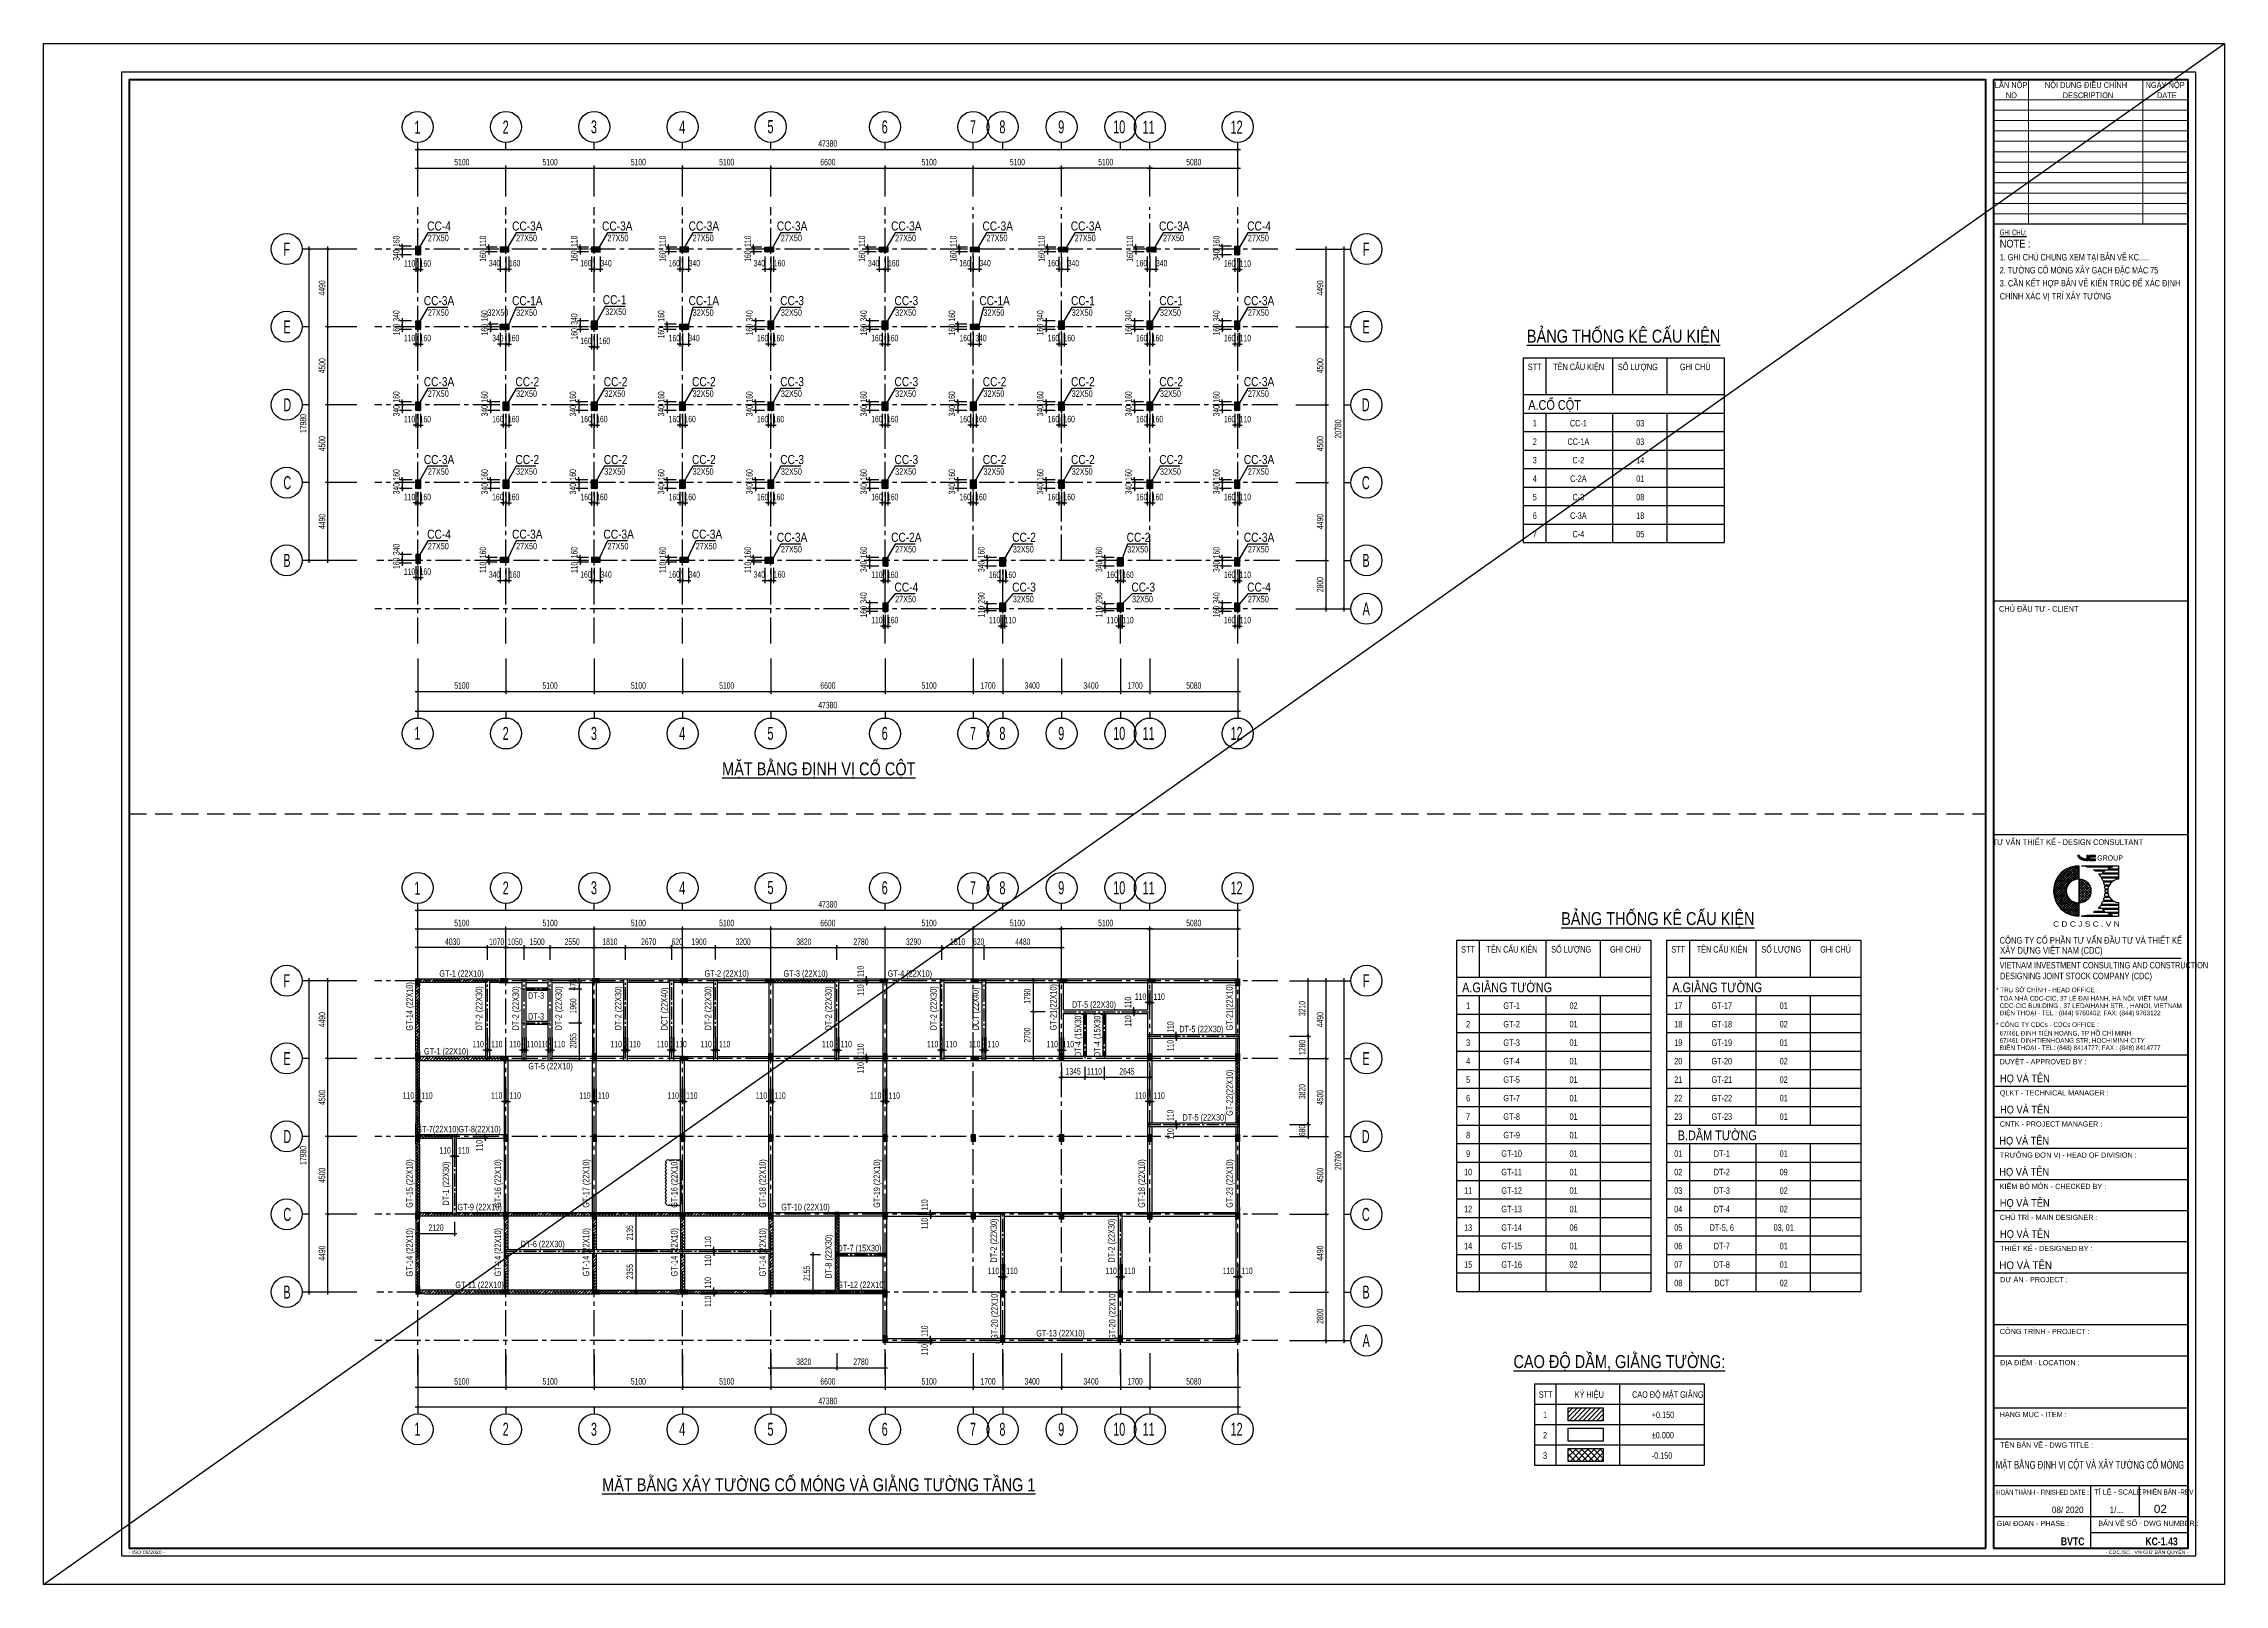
# Model space of a CAD drawing. Header units: millimetres. Extents: x 71 to 1994474, y -338610 to 1053.
# Drawn here: x 1868474 to 1994474, y -338610 to -249616 of the extents above; entities that cross this region are included whole.
import ezdxf
from ezdxf.enums import TextEntityAlignment as Align

# ---------------------------------------------------------------- set-up
doc = ezdxf.new("R2010")
doc.units = ezdxf.units.MM
doc.header["$LTSCALE"] = 1000
doc.header["$MEASUREMENT"] = 0
doc.header["$PDMODE"] = 3
doc.linetypes.add('CENTER2', pattern=[1.125, 0.75, -0.125, 0.125, -0.125])
doc.linetypes.add('HIDDEN', pattern=[0.375, 0.25, -0.125])
doc.layers.get('0').update_dxf_attribs({"linetype": 'CONTINUOUS'})
doc.layers.get('Defpoints').update_dxf_attribs({"linetype": 'CONTINUOUS'})
for name, color, linetype in [('CDC -TEXT KHUNG', 7, 'CONTINUOUS'), ('CDC-KHUNGTEN', 7, 'CONTINUOUS'), ('CDC.01.AXIS', 160, 'CENTER2'), ('CDC.02.DIM', 1, 'CONTINUOUS'), ('CDC.03.BORDER', 3, 'CONTINUOUS'), ('CDC.04.HIDDEN', 8, 'HIDDEN'), ('CDC.05.STEEL', 4, 'CONTINUOUS'), ('CDC.06.TEXT', 2, 'CONTINUOUS'), ('CDC.09.COLUMN', 4, 'CONTINUOUS'), ('CDC.10.HATCH', 163, 'CONTINUOUS'), ('CDC.11.NOTE', 1, 'CONTINUOUS'), ('KCS_CHI', 1, 'CONTINUOUS')]:
    doc.layers.add(name, color=color, linetype=linetype)
doc.layers.add('Hatch1', color=250, linetype='CONTINUOUS', lineweight=5)
doc.layers.add('KCS_Plotter', color=11, linetype='CONTINUOUS', plot=False)
doc.styles.add('ARIAL', font='arial.ttf', dxfattribs={"width": 0.6})
doc.styles.add('Arial_4', font='arial.ttf', dxfattribs={"width": 0.75, "height": 3})
doc.styles.add('Arial_B_3', font='arialbd.ttf', dxfattribs={"width": 0.75, "height": 3})
doc.styles.add('KT CDC', font='arial.ttf', dxfattribs={"width": 0.85, "height": 200})
doc.dimstyles.new('150', dxfattribs={"dimscale": 150, "dimtxt": 2.5, "dimasz": 1, "dimexe": 1, "dimexo": 0, "dimgap": 1, "dimtad": 1, "dimdec": 0, "dimdsep": 46, "dimtxsty": 'ARIAL', "dimblk": 'ARCHTICK', "dimcen": 1, "dimdle": 1, "dimclrd": 1, "dimclre": 1, "dimclrt": 2, "dimadec": 0, "dimazin": 0, "dimtfac": 0.00072, "dimtdec": 0, "dimtix": 1, "dimtmove": 2, "dimatfit": 3, "dimldrblk": 'ARCHTICK', "dimfxl": 1, "dimtolj": 1, "dimarcsym": 0})
pattern_1 = [(140, (-207.67, 121.95), (9.4128202, 107.5890274), [11.25, -123.75]), (85, (-207.67, 121.95), (-112.82882, -20.8127), [9, -99]), (190.4514, (-206.89, 130.92), (-103.4159313, 86.776407), [9.5610285, -105.171317]), (136.1842, (-237.67, 121.95), (24.827852, 160.086157), [16.875, -185.625]), (186.6356, (-235.6, 135.29), (-146.117681, 140.199406), [14.341543, -157.75695]), (81.1842, (-237.67, 121.95), (-146.11779, 140.199292), [13.5, -148.5]), (111, (-230.17, 136.95), (60.3928336, 89.536058), [11.25, -123.75]), (316, (-230.17, 136.95), (54.8309714, 100.7823184), [9, -99]), (161.4514, (-225.14, 144.41), (-48.3795745, 126.0333943), [9.5610285, -105.171317]), (157.5, (-207.673, 121.95), (-44.1561693, -23.3874275), [0, -97.8, 0, -100.5, 0, -99.375]), (94.5, (-207.673, 121.95), (-57.0154783, 42.5026386), [0, -57.3, 0, -95.55, 0, -37.875]), (57.5, (-207.673, 88.5), (3.3832308, 80.0733654), [0, -37.5, 0, -117, 0, -155.25]), (47.5, (-207.67, 73.5), (-15.0157473, 87.4779254), [0, -48.75, 0, -77.7, 0, -110.25]), (45, (-207.673, 121.95), (-45.0780573, 45.0780573), []), (45, (-226.05, 121.95), (-45.0780573, 45.0780573), [])]
pattern_2 = [(45, (4550.63, -459882.05), (-88.388348, 88.388348), [])]
pattern_3 = [(45, (4550.63, -459882.05), (-88.388348, 88.388348), []), (135, (4550.63, -459882.05), (-88.388348, -88.388348), [])]
pattern_4 = [(140, (4550.63, -417619.23), (12.550427, 143.4520365), [15, -165]), (85, (4550.63, -417619.23), (-150.438427, -27.750267), [12, -132]), (190.4514, (4551.67, -417607.28), (-137.887908, 115.701876), [12.748038, -140.228422]), (136.1842, (4510.63, -417619.23), (33.103803, 213.44821), [22.5, -247.5]), (186.6356, (4513.39, -417601.45), (-194.823574, 186.93254), [19.122058, -210.3426]), (81.1842, (4510.63, -417619.23), (-194.82372, 186.93239), [18, -198]), (111, (4520.63, -417599.23), (80.523778, 119.3814104), [15, -165]), (316, (4520.63, -417599.23), (73.107962, 134.376424), [12, -132]), (161.4514, (4527.34, -417589.28), (-64.506099, 168.044526), [12.748038, -140.228422]), (157.5, (4550.627, -417619.233), (-58.8748924, -31.1832367), [0, -130.4, 0, -134, 0, -132.5]), (94.5, (4550.63, -417619.23), (-76.0206377, 56.6701848), [0, -76.4, 0, -127.4, 0, -50.5]), (57.5, (4550.627, -417663.833), (4.5109743, 106.7644872), [0, -50, 0, -156, 0, -207]), (47.5, (4550.63, -417683.83), (-20.0209965, 116.637234), [0, -65, 0, -103.6, 0, -147]), (45, (4550.63, -417619.23), (-60.1040764, 60.1040764), []), (45, (4526.13, -417619.23), (-60.1040764, 60.1040764), [])]

msp = doc.modelspace()

# ---------------------------------------------------------------- texts
at = {"layer": 'CDC -TEXT KHUNG', "color": 6, "style": 'ARIAL', "width": 0.7}
msp.add_text('MẶT BẰNG ĐỊNH VỊ CỘT VÀ XÂY TƯỜNG CỔ MÓNG', height=450, dxfattribs=at).set_placement((1986707.2, -331930.6), align=Align.CENTER)
at = {"layer": 'CDC -TEXT KHUNG', "style": 'Arial_B_3', "width": 0.8}
msp.add_text('KC-1.43', height=450, dxfattribs=at).set_placement((1989906.5, -336351.3))
at = {"layer": 'CDC.06.TEXT', "style": 'ARIAL'}
for s, height, width, p in [('1', 750, 0.6, (1889895, -254822.4)), ('2', 750, 0.6, (1894995, -254812.2)), ('3', 750, 0.6, (1900095, -254798.9)), ('4', 750, 0.6, (1905195, -254809.1)), ('5', 750, 0.6, (1910295, -254786.1)), ('6', 750, 0.6, (1916895, -254799.4)), ('7', 750, 0.6, (1921995, -254799.4)), ('8', 750, 0.6, (1923695, -254799.4)), ('9', 750, 0.6, (1927095, -254799.4)), ('10', 750, 0.6, (1930270, -254799.4)), ('11', 750, 0.6, (1931970, -254812.2)), ('12', 750, 0.6, (1937050, -254812.2)), ('F', 750, 0.6, (1882323.6, -261862.9)), ('F', 750, 0.6, (1944692.1, -261862.9)), ('3. CẦN KẾT HỢP BẢN VẼ KIẾN TRÚC ĐỂ XÁC ĐỊNH ', 375, 0.75, (1981492.9, -263642.3)), ('CHÍNH XÁC VỊ TRÍ XÂY TƯỜNG', 375, 0.75, (1981492.9, -264392.3)), ('E', 750, 0.6, (1882323.3, -266352.9)), ('E', 750, 0.6, (1944663.8, -266352.9)), ('D', 750, 0.6, (1882323.3, -270852.9)), ('D', 750, 0.6, (1944630.1, -270852.9)), ('C', 750, 0.6, (1882323.3, -275352.9)), ('C', 750, 0.6, (1944638.7, -275352.9)), ('B', 750, 0.6, (1882323.3, -279842.9)), ('B', 750, 0.6, (1944667.2, -279842.9)), ('A', 750, 0.6, (1944679.8, -282642.9)), ('1', 750, 0.6, (1889895, -289822.9)), ('2', 750, 0.6, (1894995, -289833.2)), ('3', 750, 0.6, (1900095, -289833.2)), ('4', 750, 0.6, (1905195, -289833.2)), ('5', 750, 0.6, (1910295, -289833.2)), ('6', 750, 0.6, (1916895, -289833.2)), ('7', 750, 0.6, (1921995, -289833.2)), ('8', 750, 0.6, (1923695, -289833.2)), ('9', 750, 0.6, (1927095, -289833.2)), ('10', 750, 0.6, (1930270, -289833.2)), ('11', 750, 0.6, (1931970, -289833.2)), ('12', 750, 0.6, (1937050, -289833.2)), ('1', 750, 0.6, (1889895, -298773.1)), ('2', 750, 0.6, (1894995, -298762.8)), ('3', 750, 0.6, (1900095, -298749.5)), ('4', 750, 0.6, (1905195, -298759.8)), ('5', 750, 0.6, (1910295, -298736.8)), ('6', 750, 0.6, (1916895, -298750.1)), ('7', 750, 0.6, (1921995, -298750.1)), ('8', 750, 0.6, (1923695, -298750.1)), ('9', 750, 0.6, (1927095, -298750.1)), ('10', 750, 0.6, (1930270, -298750.1)), ('11', 750, 0.6, (1931970, -298762.8)), ('12', 750, 0.6, (1937050, -298762.8)), ('F', 750, 0.6, (1882323.6, -304125.7)), ('F', 750, 0.6, (1944692.1, -304125.7)), ('E', 750, 0.6, (1882323.3, -308615.7)), ('E', 750, 0.6, (1944663.8, -308615.7)), ('D', 750, 0.6, (1882323.3, -313115.7)), ('D', 750, 0.6, (1944630.1, -313115.7)), ('C', 750, 0.6, (1882323.3, -317615.7)), ('C', 750, 0.6, (1944638.7, -317615.7)), ('B', 750, 0.6, (1882323.3, -322105.7)), ('B', 750, 0.6, (1944667.2, -322105.7)), ('A', 750, 0.6, (1944679.8, -324905.7)), ('STT', 375.07, 0.7, (1954860.2, -327833.2)), ('KÝ HIỆU ', 375.07, 0.7, (1956941.2, -327833.2)), ('CAO ÐỘ MẶT GIẰNG', 375.069, 0.7, (1960251.9, -327833.2)), ('1', 375.1, 0.7, (1955106.2, -329007.3)), ('+0.150', 375.07, 0.7, (1961388.3, -329007.3)), ('1', 750, 0.6, (1889895, -330016.1)), ('2', 750, 0.6, (1894995, -330026.4)), ('3', 750, 0.6, (1900095, -330026.4)), ('4', 750, 0.6, (1905195, -330026.4)), ('5', 750, 0.6, (1910295, -330026.4)), ('6', 750, 0.6, (1916895, -330026.4)), ('7', 750, 0.6, (1921995, -330026.4)), ('8', 750, 0.6, (1923695, -330026.4)), ('9', 750, 0.6, (1927095, -330026.4)), ('10', 750, 0.6, (1930270, -330026.4)), ('11', 750, 0.6, (1931970, -330026.4)), ('12', 750, 0.6, (1937050, -330026.4)), ('2', 375.1, 0.7, (1955106.2, -330181.3)), ('%%P0.000', 375.07, 0.7, (1961388.3, -330181.3)), ('3', 375.1, 0.7, (1955106.2, -331355.3)), ('-0.150', 375.07, 0.7, (1961388.3, -331355.3))]:
    msp.add_text(s, height=height, dxfattribs=dict(at, width=width)).set_placement(p)
for s, height, width, p in [('CC-4', 525, 0.8, (1891319.3, -260150.8)), ('27X50', 375, 0.7, (1891278.5, -260841)), ('CC-3A', 525, 0.8, (1896419.3, -260150.8)), ('27X50', 375, 0.7, (1896378.5, -260841)), ('CC-3A', 525, 0.8, (1901618.2, -260150.8)), ('27X50', 375, 0.7, (1901658.5, -260841)), ('CC-3A', 525, 0.8, (1906619.3, -260150.8)), ('27X50', 375, 0.7, (1906578.5, -260841)), ('CC-3A', 525, 0.8, (1911719.3, -260150.8)), ('27X50', 375, 0.7, (1911678.5, -260841)), ('CC-3A', 525, 0.8, (1918319.3, -260150.8)), ('27X50', 375, 0.7, (1918278.5, -260841)), ('CC-3A', 525, 0.8, (1923599.3, -260150.8)), ('27X50', 375, 0.7, (1923558.5, -260841)), ('CC-3A', 525, 0.8, (1928699.3, -260150.8)), ('27X50', 375, 0.7, (1928658.5, -260841)), ('CC-3A', 525, 0.8, (1933799.3, -260150.8)), ('27X50', 375, 0.7, (1933758.5, -260841)), ('CC-4', 525, 0.8, (1938699.3, -260150.8)), ('27X50', 375, 0.7, (1938658.5, -260841)), ('CC-3A', 525, 0.8, (1891319.3, -264460.8)), ('CC-1A', 525, 0.8, (1896419.3, -264460.8)), ('CC-1', 525, 0.8, (1901461.6, -264410.8)), ('CC-1A', 525, 0.8, (1906619.3, -264460.8)), ('CC-3', 525, 0.8, (1911719.3, -264460.8)), ('CC-3', 525, 0.8, (1918319.3, -264460.8)), ('CC-1A', 525, 0.8, (1923419.3, -264460.8)), ('CC-1', 525, 0.8, (1928519.3, -264460.8)), ('CC-1', 525, 0.8, (1933619.3, -264460.8)), ('CC-3A', 525, 0.8, (1938699.3, -264460.8)), ('27X50', 375, 0.7, (1891278.5, -265151)), ('32X50', 375, 0.7, (1896378.5, -265151)), ('32X50', 375, 0.7, (1901528.5, -265101)), ('32X50', 375, 0.7, (1906578.5, -265151)), ('32X50', 375, 0.7, (1911678.5, -265151)), ('32X50', 375, 0.7, (1918278.5, -265151)), ('32X50', 375, 0.7, (1923378.5, -265151)), ('32X50', 375, 0.7, (1928478.5, -265151)), ('32X50', 375, 0.7, (1933578.5, -265151)), ('27X50', 375, 0.7, (1938658.5, -265151)), ('%%UBẢNG THỐNG KÊ CẤU KIỆN', 750, 0.8, (1959762.5, -266511.8)), ('STT', 375, 0.7, (1954626.3, -268287.6)), ('TÊN CẤU KIỆN', 375, 0.7, (1957166.7, -268287.6)), ('SỐ LƯỢNG', 375, 0.7, (1960584.8, -268287.6)), ('GHI CHÚ', 375, 0.7, (1963900.3, -268287.6)), ('CC-3A', 525, 0.8, (1891319.3, -269140.8)), ('27X50', 375, 0.7, (1891278.5, -269831)), ('CC-2', 525, 0.8, (1896419.3, -269140.8)), ('32X50', 375, 0.7, (1896378.5, -269831)), ('CC-2', 525, 0.8, (1901519.3, -269140.8)), ('32X50', 375, 0.7, (1901478.5, -269831)), ('CC-2', 525, 0.8, (1906619.3, -269140.8)), ('32X50', 375, 0.7, (1906578.5, -269831)), ('CC-3', 525, 0.8, (1911719.3, -269140.8)), ('32X50', 375, 0.7, (1911678.5, -269831)), ('CC-3', 525, 0.8, (1918319.3, -269140.8)), ('32X50', 375, 0.7, (1918278.5, -269831)), ('CC-2', 525, 0.8, (1923419.3, -269140.8)), ('32X50', 375, 0.7, (1923378.5, -269831)), ('CC-2', 525, 0.8, (1928519.3, -269140.8)), ('32X50', 375, 0.7, (1928478.5, -269831)), ('CC-2', 525, 0.8, (1933619.3, -269140.8)), ('32X50', 375, 0.7, (1933578.5, -269831)), ('CC-3A', 525, 0.8, (1938699.3, -269140.8)), ('27X50', 375, 0.7, (1938658.5, -269831)), ('A.CỔ CỘT', 562.5, 0.8, (1955773.5, -270487.5)), ('1', 375, 0.7, (1954631.2, -271539.8)), ('CC-1', 375, 0.7, (1957147.1, -271539.8)), ('03', 375, 0.7, (1960724.2, -271539.8)), ('CC-3A', 525, 0.8, (1891319.3, -273640.8)), ('CC-2', 525, 0.8, (1896419.3, -273640.8)), ('CC-2', 525, 0.8, (1901519.3, -273640.8)), ('CC-2', 525, 0.8, (1906619.3, -273640.8)), ('CC-3', 525, 0.8, (1911719.3, -273640.8)), ('CC-3', 525, 0.8, (1918319.3, -273640.8)), ('CC-2', 525, 0.8, (1923419.3, -273640.8)), ('CC-2', 525, 0.8, (1928519.3, -273640.8)), ('CC-2', 525, 0.8, (1933619.3, -273640.8)), ('CC-3A', 525, 0.8, (1938699.3, -273640.8)), ('2', 375, 0.7, (1954631.2, -272607.7)), ('CC-1A', 375, 0.7, (1957147.1, -272607.7)), ('03', 375, 0.7, (1960724.2, -272607.7)), ('27X50', 375, 0.7, (1891278.5, -274331)), ('32X50', 375, 0.7, (1896378.5, -274331)), ('32X50', 375, 0.7, (1901478.5, -274331)), ('32X50', 375, 0.7, (1906578.5, -274331)), ('32X50', 375, 0.7, (1911678.5, -274331)), ('32X50', 375, 0.7, (1918278.5, -274331)), ('32X50', 375, 0.7, (1923378.5, -274331)), ('32X50', 375, 0.7, (1928478.5, -274331)), ('32X50', 375, 0.7, (1933578.5, -274331)), ('27X50', 375, 0.7, (1938658.5, -274331)), ('4', 375, 0.7, (1954631.2, -274743.5)), ('3', 375, 0.7, (1954631.2, -273675.6)), ('C-2A', 375, 0.7, (1957147.1, -274743.5)), ('C-2', 375, 0.7, (1957147.1, -273675.6)), ('01', 375, 0.7, (1960724.2, -274743.5)), ('14', 375, 0.7, (1960724.2, -273675.6)), ('5', 375, 0.7, (1954631.2, -275811.4)), ('C-3', 375, 0.7, (1957147.1, -275811.4)), ('08', 375, 0.7, (1960724.2, -275811.4)), ('6', 375, 0.7, (1954631.2, -276879.3)), ('C-3A', 375, 0.7, (1957147.1, -276879.3)), ('18', 375, 0.7, (1960724.2, -276879.3)), ('CC-4', 525, 0.8, (1891319.3, -277950.8)), ('27X50', 375, 0.7, (1891278.5, -278641)), ('CC-3A', 525, 0.8, (1896419.3, -277950.8)), ('27X50', 375, 0.7, (1896378.5, -278641)), ('CC-3A', 525, 0.8, (1901699.3, -277950.8)), ('27X50', 375, 0.7, (1901658.5, -278641)), ('CC-3A', 525, 0.8, (1906799.3, -277950.8)), ('27X50', 375, 0.7, (1906758.5, -278641)), ('CC-3A', 525, 0.8, (1911719.3, -278130.8)), ('CC-2A', 525, 0.8, (1918319.3, -278130.8)), ('CC-2', 525, 0.8, (1925119.3, -278130.8)), ('CC-2', 525, 0.8, (1931731.5, -278130.8)), ('CC-3A', 525, 0.8, (1938699.3, -278130.8)), ('7', 375, 0.7, (1954631.2, -277947.2)), ('C-4', 375, 0.7, (1957147.1, -277947.2)), ('05', 375, 0.7, (1960724.2, -277947.2)), ('27X50', 375, 0.7, (1911678.5, -278821)), ('27X50', 375, 0.7, (1918278.5, -278821)), ('32X50', 375, 0.7, (1925078.5, -278821)), ('32X50', 375, 0.7, (1931690.8, -278821)), ('27X50', 375, 0.7, (1938658.5, -278821)), ('CC-4', 525, 0.8, (1918319.3, -281008.8)), ('CC-3', 525, 0.8, (1925119.3, -281008.8)), ('CC-3', 525, 0.8, (1932006.5, -281008.8)), ('CC-4', 525, 0.8, (1938699.3, -281008.8)), ('27X50', 375, 0.7, (1918278.5, -281699)), ('32X50', 375, 0.7, (1925078.5, -281699)), ('32X50', 375, 0.7, (1931965.8, -281699)), ('27X50', 375, 0.7, (1938658.5, -281699)), ('%%UMẶT BẰNG ĐỊNH VỊ CỔ CỘT', 750, 0.8, (1913260.4, -291506.9)), ('%%UBẢNG THỐNG KÊ CẤU KIỆN', 750, 0.8, (1961739.6, -300156.1)), ('STT', 375, 0.7, (1950772.7, -301931.8)), ('TÊN CẤU KIỆN', 375, 0.7, (1953313.1, -301931.8)), ('SỐ LƯỢNG', 375, 0.7, (1956731.2, -301931.8)), ('GHI CHÚ', 375, 0.7, (1959866.3, -301931.8)), ('STT', 375, 0.7, (1962914, -301931.8)), ('TÊN CẤU KIỆN', 375, 0.7, (1965454.4, -301931.8)), ('SỐ LƯỢNG', 375, 0.7, (1968872.5, -301931.8)), ('GHI CHÚ', 375, 0.7, (1972007.6, -301931.8)), ('GT-1 (22X10)', 375, 0.7, (1892622.2, -303325.4)), ('GT-2 (22X10)', 375, 0.7, (1907940.4, -303325.4)), ('GT-3 (22X10)', 375, 0.7, (1912502.3, -303325.4)), ('GT-4 (22X10)', 375, 0.7, (1918520.6, -303325.4)), ('DT-3', 375, 0.7, (1896927.3, -304599.2)), ('DT-5 (22X30)', 375, 0.7, (1929162.5, -305115.4)), ('A.GIẰNG TƯỜNG', 562.5, 0.8, (1953031.1, -304131.8)), ('A.GIẰNG TƯỜNG', 562.5, 0.8, (1965172.4, -304131.8)), ('DT-3', 375, 0.7, (1896927.3, -305806.4)), ('2', 375, 0.7, (1950777.6, -306251.9)), ('1', 375, 0.7, (1950777.6, -305184)), ('GT-1', 375, 0.7, (1953293.5, -305184)), ('GT-2', 375, 0.7, (1953293.5, -306251.9)), ('02', 375, 0.7, (1956870.5, -305184)), ('01', 375, 0.7, (1956870.5, -306251.9)), ('17', 375, 0.7, (1962918.9, -305184)), ('18', 375, 0.7, (1962918.9, -306251.9)), ('GT-17', 375, 0.7, (1965434.8, -305184)), ('GT-18', 375, 0.7, (1965434.8, -306251.9)), ('01', 375, 0.7, (1969011.9, -305184)), ('02', 375, 0.7, (1969011.9, -306251.9)), ('DT-5 (22X30)', 375, 0.7, (1935363, -306535.4)), ('3', 375, 0.7, (1950777.6, -307319.8)), ('GT-3', 375, 0.7, (1953293.5, -307319.8)), ('01', 375, 0.7, (1956870.5, -307319.8)), ('19', 375, 0.7, (1962918.9, -307319.8)), ('GT-19', 375, 0.7, (1965434.8, -307319.8)), ('01', 375, 0.7, (1969011.9, -307319.8)), ('GT-1 (22X10)', 375, 0.7, (1891736.6, -307815.4)), ('GT-5 (22X10)', 375, 0.7, (1897765, -308674.7)), ('4', 375, 0.7, (1950777.6, -308387.8)), ('GT-4', 375, 0.7, (1953293.5, -308387.8)), ('01', 375, 0.7, (1956870.5, -308387.8)), ('20', 375, 0.7, (1962918.9, -308387.8)), ('GT-20', 375, 0.7, (1965434.8, -308387.8)), ('02', 375, 0.7, (1969011.9, -308387.8)), ('5', 375, 0.7, (1950777.6, -309455.7)), ('GT-5', 375, 0.7, (1953293.5, -309455.7)), ('01', 375, 0.7, (1956870.5, -309455.7)), ('21', 375, 0.7, (1962918.9, -309455.7)), ('GT-21', 375, 0.7, (1965434.8, -309455.7)), ('02', 375, 0.7, (1969011.9, -309455.7)), ('6', 375, 0.7, (1950777.6, -310523.6)), ('GT-7', 375, 0.7, (1953293.5, -310523.6)), ('01', 375, 0.7, (1956870.5, -310523.6)), ('22', 375, 0.7, (1962918.9, -310523.6)), ('GT-22', 375, 0.7, (1965434.8, -310523.6)), ('01', 375, 0.7, (1969011.9, -310523.6)), ('GT-7(22X10)', 375, 0.7, (1891235.2, -312315.4)), ('GT-8(22X10)', 375, 0.7, (1893663.3, -312315.4)), ('DT-5 (22X30)', 375, 0.7, (1935545.3, -311635.4)), ('8', 375, 0.7, (1950777.6, -312659.4)), ('7', 375, 0.7, (1950777.6, -311591.5)), ('GT-8', 375, 0.7, (1953293.5, -311591.5)), ('GT-9', 375, 0.7, (1953293.5, -312659.4)), ('01', 375, 0.7, (1956870.5, -311591.5)), ('01', 375, 0.7, (1956870.5, -312659.4)), ('23', 375, 0.7, (1962918.9, -311591.5)), ('B.DẦM TƯỜNG', 562.5, 0.8, (1965172.4, -312675.1)), ('GT-23', 375, 0.7, (1965434.8, -311591.5)), ('01', 375, 0.7, (1969011.9, -311591.5)), ('9', 375, 0.7, (1950777.6, -313727.3)), ('GT-10', 375, 0.7, (1953293.5, -313727.3)), ('01', 375, 0.7, (1956870.5, -313727.3)), ('01', 375, 0.7, (1962918.9, -313727.3)), ('DT-1', 375, 0.7, (1965434.8, -313727.3)), ('01', 375, 0.7, (1969011.9, -313727.3)), ('10', 375, 0.7, (1950777.6, -314795.2)), ('GT-11', 375, 0.7, (1953293.5, -314795.2)), ('01', 375, 0.7, (1956870.5, -314795.2)), ('02', 375, 0.7, (1962918.9, -314795.2)), ('DT-2', 375, 0.7, (1965434.8, -314795.2)), ('09', 375, 0.7, (1969011.9, -314795.2)), ('11', 375, 0.7, (1950777.6, -315863.2)), ('GT-12', 375, 0.7, (1953293.5, -315863.2)), ('01', 375, 0.7, (1956870.5, -315863.2)), ('03', 375, 0.7, (1962918.9, -315863.2)), ('DT-3', 375, 0.7, (1965434.8, -315863.2)), ('02', 375, 0.7, (1969011.9, -315863.2)), ('GT-9 (22X10)', 375, 0.7, (1893663.3, -316815.4)), ('GT-10 (22X10)', 375, 0.7, (1912493.2, -316815.4)), ('12', 375, 0.7, (1950777.6, -316931.1)), ('GT-13', 375, 0.7, (1953293.5, -316931.1)), ('01', 375, 0.7, (1956870.5, -316931.1)), ('04', 375, 0.7, (1962918.9, -316931.1)), ('DT-4', 375, 0.7, (1965434.8, -316931.1)), ('02', 375, 0.7, (1969011.9, -316931.1)), ('DT-6 (22X30)', 375, 0.7, (1897311.5, -318950.4)), ('13', 375, 0.7, (1950777.6, -317999)), ('GT-14', 375, 0.7, (1953293.5, -317999)), ('06', 375, 0.7, (1956870.5, -317999)), ('05', 375, 0.7, (1962918.9, -317999)), ('DT-5, 6', 375, 0.7, (1965434.8, -317999)), ('03, 01', 375, 0.7, (1969011.9, -317999)), ('DT-7 (15X30)', 375, 0.7, (1915612.5, -319185.4)), ('14', 375, 0.7, (1950777.6, -319066.9)), ('15', 375, 0.7, (1950777.6, -320134.8)), ('GT-15', 375, 0.7, (1953293.5, -319066.9)), ('GT-16', 375, 0.7, (1953293.5, -320134.8)), ('01', 375, 0.7, (1956870.5, -319066.9)), ('02', 375, 0.7, (1956870.5, -320134.8)), ('06', 375, 0.7, (1962918.9, -319066.9)), ('07', 375, 0.7, (1962918.9, -320134.8)), ('DT-7', 375, 0.7, (1965434.8, -319066.9)), ('DT-8', 375, 0.7, (1965434.8, -320134.8)), ('01', 375, 0.7, (1969011.9, -319066.9)), ('01', 375, 0.7, (1969011.9, -320134.8)), ('GT-11 (22X10)', 375, 0.7, (1893663.3, -321305.4)), ('GT-12 (22X10)', 375, 0.7, (1915735.3, -321305.4)), ('08', 375, 0.7, (1962918.9, -321202.7)), ('DCT', 375, 0.7, (1965434.8, -321202.7)), ('02', 375, 0.7, (1969011.9, -321202.7)), ('GT-13 (22X10)', 375, 0.7, (1927227.2, -324105.4)), ('%%UMẶT BẰNG XÂY TƯỜNG CỔ MÓNG VÀ GIẰNG TƯỜNG TẦNG 1', 750, 0.8, (1913260.4, -332857))]:
    msp.add_text(s, height=height, dxfattribs=dict(at, width=width)).set_placement(p, align=Align.MIDDLE_CENTER)
at = {"layer": 'CDC.06.TEXT', "style": 'ARIAL', "width": 0.7}
for s, p in [('1. GHI CHÚ CHUNG XEM TẠI BẢN VẼ KC.....', (1981492.9, -261954.8)), ('2. TƯỜNG CỔ MÓNG XÂY GẠCH ĐẶC MÁC 75', (1981492.9, -262704.8))]:
    msp.add_text(s, height=375, dxfattribs=at).set_placement(p, align=Align.MIDDLE_LEFT)
for s, p in [('GT-14 (22X10)', (1889612.9, -305226.8)), ('DT-2 (22X30)', (1893627.4, -305339)), ('DT-2 (22X30)', (1895747.4, -305339)), ('DT-2 (22X30)', (1898223.6, -305339)), ('DT-2 (22X30)', (1901668.9, -305339)), ('DCT (22X40)', (1904338.9, -305369.6)), ('DT-2 (22X30)', (1906858.9, -305339)), ('DT-2 (22X30)', (1913821.3, -305339)), ('DT-2 (22X30)', (1919891.3, -305339)), ('DCT (22X40)', (1922321.3, -305369.6)), ('GT-21(22X10)', (1926812.9, -305277.7)), ('GT-21(22X10)', (1936992.9, -305277.7)), ('DT-4 (15X30)', (1928238.9, -306887.3)), ('DT-4 (15X30)', (1929348.9, -306887.3)), ('GT-22(22X10)', (1936992.9, -310209.9)), ('GT-15 (22X10)', (1889612.9, -315456.8)), ('DT-1 (22X30)', (1891717.7, -315460.2)), ('GT-16 (22X10)', (1894712.9, -315456.8)), ('GT-17 (22X10)', (1899812.9, -315456.8)), ('GT-16 (22X10)', (1904912.9, -315456.8)), ('GT-18 (22X10)', (1910012.9, -315456.8)), ('GT-19 (22X10)', (1916612.9, -315456.8)), ('GT-18 (22X10)', (1931912.9, -315456.8)), ('GT-23 (22X10)', (1936992.9, -315456.8)), ('GT-14 (22X10)', (1889612.9, -319428)), ('GT-14 (22X10)', (1894712.9, -319428)), ('GT-14 (22X10)', (1899812.9, -319428)), ('GT-14 (22X10)', (1904912.9, -319428)), ('GT-14 (22X10)', (1910012.9, -319428)), ('DT-8 (22X30)', (1913821.3, -319685.4)), ('DT-2 (22X30)', (1923369.4, -318754.7)), ('DT-2 (22X30)', (1930169.4, -318754.7)), ('GT-20 (22X10)', (1923412.9, -323085.7)), ('GT-20 (22X10)', (1930212.9, -323085.7))]:
    msp.add_text(s, height=375, rotation=90, dxfattribs=at).set_placement(p, align=Align.MIDDLE_CENTER)
at = {"layer": 'CDC.06.TEXT', "style": 'ARIAL', "width": 0.8}
msp.add_text('%%UCAO ĐỘ DẦM, GIẰNG TƯỜNG:', height=750, dxfattribs=at).set_placement((1959516.5, -326117.8), align=Align.CENTER)
at = {"layer": 'Defpoints', "style": 'ARIAL', "width": 0.7}
msp.add_text('32X50', height=375, dxfattribs=at).set_placement((1894723.1, -265151), align=Align.MIDDLE_CENTER)

# ---------------------------------------------------------------- blocks, each defined once
blk = doc.blocks.new('_ARCHTICK')
at = {"color": 0, "linetype": 'ByBlock', "const_width": 0.15}
blk.add_lwpolyline([(-0.5, -0.5), (0.5, 0.5)], dxfattribs=at)
blk = doc.blocks.new('*D90')
at = {"layer": 'CDC.02.DIM', "color": 1, "lineweight": -2, "transparency": 16777216}
for p, q in [((1890088, -325329), (1890088, -327378)), ((1895188, -325329), (1895188, -327378)), ((1889938, -327228), (1895338, -327228))]:
    blk.add_line(p, q, dxfattribs=at)
at = {"layer": 'Defpoints', "color": 0, "transparency": 16777216}
for p in [(1890088, -325329), (1895188, -325329), (1895188, -327228)]:
    blk.add_point(p, dxfattribs=at)
at = {"layer": 'CDC.02.DIM', "color": 1, "lineweight": -2, "transparency": 16777216, "xscale": 150, "yscale": 150, "zscale": 150, "rotation": 180}
blk.add_blockref('_ARCHTICK', (1890088, -327228), dxfattribs=at)
at = {"layer": 'CDC.02.DIM', "color": 1, "lineweight": -2, "transparency": 16777216, "xscale": 150, "yscale": 150, "zscale": 150}
blk.add_blockref('_ARCHTICK', (1895188, -327228), dxfattribs=at)
at = {"layer": 'CDC.02.DIM', "color": 2, "transparency": 16777216, "insert": (1892638, -326886), "char_height": 375, "attachment_point": 5, "style": 'ARIAL'}
blk.add_mtext('\\A1;5100', dxfattribs=at)
blk = doc.blocks.new('*D91')
at = {"layer": 'CDC.02.DIM', "color": 1, "lineweight": -2, "transparency": 16777216}
for p, q in [((1895188, -325329), (1895188, -327378)), ((1900288, -325329), (1900288, -327378)), ((1895038, -327228), (1900438, -327228))]:
    blk.add_line(p, q, dxfattribs=at)
at = {"layer": 'Defpoints', "color": 0, "transparency": 16777216}
for p in [(1895188, -325329), (1900288, -325329), (1900288, -327228)]:
    blk.add_point(p, dxfattribs=at)
at = {"layer": 'CDC.02.DIM', "color": 1, "lineweight": -2, "transparency": 16777216, "xscale": 150, "yscale": 150, "zscale": 150, "rotation": 180}
blk.add_blockref('_ARCHTICK', (1895188, -327228), dxfattribs=at)
at = {"layer": 'CDC.02.DIM', "color": 1, "lineweight": -2, "transparency": 16777216, "xscale": 150, "yscale": 150, "zscale": 150}
blk.add_blockref('_ARCHTICK', (1900288, -327228), dxfattribs=at)
at = {"layer": 'CDC.02.DIM', "color": 2, "transparency": 16777216, "insert": (1897738, -326886), "char_height": 375, "attachment_point": 5, "style": 'ARIAL'}
blk.add_mtext('\\A1;5100', dxfattribs=at)
blk = doc.blocks.new('*D92')
at = {"layer": 'CDC.02.DIM', "color": 1, "lineweight": -2, "transparency": 16777216}
for p, q in [((1890088, -325329), (1890088, -328510)), ((1937468, -325329), (1937468, -328510)), ((1889938, -328360), (1937618, -328360))]:
    blk.add_line(p, q, dxfattribs=at)
at = {"layer": 'Defpoints', "color": 0, "transparency": 16777216}
for p in [(1890088, -325329), (1937468, -325329), (1937468, -328360)]:
    blk.add_point(p, dxfattribs=at)
at = {"layer": 'CDC.02.DIM', "color": 1, "lineweight": -2, "transparency": 16777216, "xscale": 150, "yscale": 150, "zscale": 150, "rotation": 180}
blk.add_blockref('_ARCHTICK', (1890088, -328360), dxfattribs=at)
at = {"layer": 'CDC.02.DIM', "color": 1, "lineweight": -2, "transparency": 16777216, "xscale": 150, "yscale": 150, "zscale": 150}
blk.add_blockref('_ARCHTICK', (1937468, -328360), dxfattribs=at)
at = {"layer": 'CDC.02.DIM', "color": 2, "transparency": 16777216, "insert": (1913778, -328019), "char_height": 375, "attachment_point": 5, "style": 'ARIAL'}
blk.add_mtext('\\A1;47380', dxfattribs=at)
blk = doc.blocks.new('*D93')
at = {"layer": 'CDC.02.DIM', "color": 1, "lineweight": -2, "transparency": 16777216}
for p, q in [((1900288, -325329), (1900288, -327378)), ((1905388, -325329), (1905388, -327378)), ((1900138, -327228), (1905538, -327228))]:
    blk.add_line(p, q, dxfattribs=at)
at = {"layer": 'Defpoints', "color": 0, "transparency": 16777216}
for p in [(1900288, -325329), (1905388, -325329), (1905388, -327228)]:
    blk.add_point(p, dxfattribs=at)
at = {"layer": 'CDC.02.DIM', "color": 1, "lineweight": -2, "transparency": 16777216, "xscale": 150, "yscale": 150, "zscale": 150, "rotation": 180}
blk.add_blockref('_ARCHTICK', (1900288, -327228), dxfattribs=at)
at = {"layer": 'CDC.02.DIM', "color": 1, "lineweight": -2, "transparency": 16777216, "xscale": 150, "yscale": 150, "zscale": 150}
blk.add_blockref('_ARCHTICK', (1905388, -327228), dxfattribs=at)
at = {"layer": 'CDC.02.DIM', "color": 2, "transparency": 16777216, "insert": (1902838, -326886), "char_height": 375, "attachment_point": 5, "style": 'ARIAL'}
blk.add_mtext('\\A1;5100', dxfattribs=at)
blk = doc.blocks.new('*D94')
at = {"layer": 'CDC.02.DIM', "color": 1, "lineweight": -2, "transparency": 16777216}
for p, q in [((1905388, -325329), (1905388, -327378)), ((1910488, -325329), (1910488, -327378)), ((1905238, -327228), (1910638, -327228))]:
    blk.add_line(p, q, dxfattribs=at)
at = {"layer": 'Defpoints', "color": 0, "transparency": 16777216}
for p in [(1905388, -325329), (1910488, -325329), (1910488, -327228)]:
    blk.add_point(p, dxfattribs=at)
at = {"layer": 'CDC.02.DIM', "color": 1, "lineweight": -2, "transparency": 16777216, "xscale": 150, "yscale": 150, "zscale": 150, "rotation": 180}
blk.add_blockref('_ARCHTICK', (1905388, -327228), dxfattribs=at)
at = {"layer": 'CDC.02.DIM', "color": 1, "lineweight": -2, "transparency": 16777216, "xscale": 150, "yscale": 150, "zscale": 150}
blk.add_blockref('_ARCHTICK', (1910488, -327228), dxfattribs=at)
at = {"layer": 'CDC.02.DIM', "color": 2, "transparency": 16777216, "insert": (1907938, -326886), "char_height": 375, "attachment_point": 5, "style": 'ARIAL'}
blk.add_mtext('\\A1;5100', dxfattribs=at)
blk = doc.blocks.new('*D95')
at = {"layer": 'CDC.02.DIM', "color": 1, "lineweight": -2, "transparency": 16777216}
for p, q in [((1910488, -325329), (1910488, -327378)), ((1917088, -325329), (1917088, -327378)), ((1910338, -327228), (1917238, -327228))]:
    blk.add_line(p, q, dxfattribs=at)
at = {"layer": 'Defpoints', "color": 0, "transparency": 16777216}
for p in [(1910488, -325329), (1917088, -325329), (1917088, -327228)]:
    blk.add_point(p, dxfattribs=at)
at = {"layer": 'CDC.02.DIM', "color": 1, "lineweight": -2, "transparency": 16777216, "xscale": 150, "yscale": 150, "zscale": 150, "rotation": 180}
blk.add_blockref('_ARCHTICK', (1910488, -327228), dxfattribs=at)
at = {"layer": 'CDC.02.DIM', "color": 1, "lineweight": -2, "transparency": 16777216, "xscale": 150, "yscale": 150, "zscale": 150}
blk.add_blockref('_ARCHTICK', (1917088, -327228), dxfattribs=at)
at = {"layer": 'CDC.02.DIM', "color": 2, "transparency": 16777216, "insert": (1913788, -326886), "char_height": 375, "attachment_point": 5, "style": 'ARIAL'}
blk.add_mtext('\\A1;6600', dxfattribs=at)
blk = doc.blocks.new('*D96')
at = {"layer": 'CDC.02.DIM', "color": 1, "lineweight": -2, "transparency": 16777216}
for p, q in [((1917088, -325264), (1917088, -327378)), ((1922188, -325264), (1922188, -327378)), ((1916938, -327228), (1922338, -327228))]:
    blk.add_line(p, q, dxfattribs=at)
at = {"layer": 'Defpoints', "color": 0, "transparency": 16777216}
for p in [(1917088, -325264), (1922188, -325264), (1922188, -327228)]:
    blk.add_point(p, dxfattribs=at)
at = {"layer": 'CDC.02.DIM', "color": 1, "lineweight": -2, "transparency": 16777216, "xscale": 150, "yscale": 150, "zscale": 150, "rotation": 180}
blk.add_blockref('_ARCHTICK', (1917088, -327228), dxfattribs=at)
at = {"layer": 'CDC.02.DIM', "color": 1, "lineweight": -2, "transparency": 16777216, "xscale": 150, "yscale": 150, "zscale": 150}
blk.add_blockref('_ARCHTICK', (1922188, -327228), dxfattribs=at)
at = {"layer": 'CDC.02.DIM', "color": 2, "transparency": 16777216, "insert": (1919638, -326886), "char_height": 375, "attachment_point": 5, "style": 'ARIAL'}
blk.add_mtext('\\A1;5100', dxfattribs=at)
blk = doc.blocks.new('*D97')
at = {"layer": 'CDC.02.DIM', "color": 1, "lineweight": -2, "transparency": 16777216}
for p, q in [((1927288, -325264), (1927288, -327378)), ((1930688, -325264), (1930688, -327378)), ((1927138, -327228), (1930838, -327228))]:
    blk.add_line(p, q, dxfattribs=at)
at = {"layer": 'Defpoints', "color": 0, "transparency": 16777216}
for p in [(1927288, -325264), (1930688, -325264), (1930688, -327228)]:
    blk.add_point(p, dxfattribs=at)
at = {"layer": 'CDC.02.DIM', "color": 1, "lineweight": -2, "transparency": 16777216, "xscale": 150, "yscale": 150, "zscale": 150, "rotation": 180}
blk.add_blockref('_ARCHTICK', (1927288, -327228), dxfattribs=at)
at = {"layer": 'CDC.02.DIM', "color": 1, "lineweight": -2, "transparency": 16777216, "xscale": 150, "yscale": 150, "zscale": 150}
blk.add_blockref('_ARCHTICK', (1930688, -327228), dxfattribs=at)
at = {"layer": 'CDC.02.DIM', "color": 2, "transparency": 16777216, "insert": (1928988, -326886), "char_height": 375, "attachment_point": 5, "style": 'ARIAL'}
blk.add_mtext('\\A1;3400', dxfattribs=at)
blk = doc.blocks.new('*D98')
at = {"layer": 'CDC.02.DIM', "color": 1, "lineweight": -2, "transparency": 16777216}
for p, q in [((1932388, -325264), (1932388, -327378)), ((1937468, -325264), (1937468, -327378)), ((1932238, -327228), (1937618, -327228))]:
    blk.add_line(p, q, dxfattribs=at)
at = {"layer": 'Defpoints', "color": 0, "transparency": 16777216}
for p in [(1932388, -325264), (1937468, -325264), (1937468, -327228)]:
    blk.add_point(p, dxfattribs=at)
at = {"layer": 'CDC.02.DIM', "color": 1, "lineweight": -2, "transparency": 16777216, "xscale": 150, "yscale": 150, "zscale": 150, "rotation": 180}
blk.add_blockref('_ARCHTICK', (1932388, -327228), dxfattribs=at)
at = {"layer": 'CDC.02.DIM', "color": 1, "lineweight": -2, "transparency": 16777216, "xscale": 150, "yscale": 150, "zscale": 150}
blk.add_blockref('_ARCHTICK', (1937468, -327228), dxfattribs=at)
at = {"layer": 'CDC.02.DIM', "color": 2, "transparency": 16777216, "insert": (1934928, -326886), "char_height": 375, "attachment_point": 5, "style": 'ARIAL'}
blk.add_mtext('\\A1;5080', dxfattribs=at)
blk = doc.blocks.new('*D99')
at = {"layer": 'CDC.02.DIM', "color": 1, "lineweight": -2, "transparency": 16777216}
for p, q in [((1883814, -321874), (1883814, -303594)), ((1886572, -303744), (1883664, -303744)), ((1886572, -321724), (1883664, -321724))]:
    blk.add_line(p, q, dxfattribs=at)
at = {"layer": 'Defpoints', "color": 0, "transparency": 16777216}
for p in [(1883814, -303744), (1886572, -303744), (1886572, -321724)]:
    blk.add_point(p, dxfattribs=at)
at = {"layer": 'CDC.02.DIM', "color": 1, "lineweight": -2, "transparency": 16777216, "xscale": 150, "yscale": 150, "zscale": 150}
for p, rotation in [((1883814, -303744), 90), ((1883814, -321724), 270)]:
    blk.add_blockref('_ARCHTICK', p, dxfattribs=dict(at, rotation=rotation))
at = {"layer": 'CDC.02.DIM', "color": 2, "transparency": 16777216, "insert": (1883472, -313836), "char_height": 375, "attachment_point": 5, "rotation": 90, "style": 'ARIAL'}
blk.add_mtext('\\A1;17980', dxfattribs=at)
blk = doc.blocks.new('*D100')
at = {"layer": 'CDC.02.DIM', "color": 1, "lineweight": -2, "transparency": 16777216}
for p, q in [((1886572, -317234), (1884754, -317234)), ((1884904, -321874), (1884904, -317084)), ((1886572, -321724), (1884754, -321724))]:
    blk.add_line(p, q, dxfattribs=at)
at = {"layer": 'Defpoints', "color": 0, "transparency": 16777216}
for p in [(1884904, -317234), (1886572, -317234), (1886572, -321724)]:
    blk.add_point(p, dxfattribs=at)
at = {"layer": 'CDC.02.DIM', "color": 1, "lineweight": -2, "transparency": 16777216, "xscale": 150, "yscale": 150, "zscale": 150}
for p, rotation in [((1884904, -317234), 90), ((1884904, -321724), 270)]:
    blk.add_blockref('_ARCHTICK', p, dxfattribs=dict(at, rotation=rotation))
at = {"layer": 'CDC.02.DIM', "color": 2, "transparency": 16777216, "insert": (1884563, -319479), "char_height": 375, "attachment_point": 5, "rotation": 90, "style": 'ARIAL'}
blk.add_mtext('\\A1;4490', dxfattribs=at)
blk = doc.blocks.new('*D101')
at = {"layer": 'CDC.02.DIM', "color": 1, "lineweight": -2, "transparency": 16777216}
for p, q in [((1886572, -312734), (1884754, -312734)), ((1884904, -317384), (1884904, -312584)), ((1886572, -317234), (1884754, -317234))]:
    blk.add_line(p, q, dxfattribs=at)
at = {"layer": 'Defpoints', "color": 0, "transparency": 16777216}
for p in [(1884904, -312734), (1886572, -312734), (1886572, -317234)]:
    blk.add_point(p, dxfattribs=at)
at = {"layer": 'CDC.02.DIM', "color": 1, "lineweight": -2, "transparency": 16777216, "xscale": 150, "yscale": 150, "zscale": 150}
for p, rotation in [((1884904, -312734), 90), ((1884904, -317234), 270)]:
    blk.add_blockref('_ARCHTICK', p, dxfattribs=dict(at, rotation=rotation))
at = {"layer": 'CDC.02.DIM', "color": 2, "transparency": 16777216, "insert": (1884563, -314984), "char_height": 375, "attachment_point": 5, "rotation": 90, "style": 'ARIAL'}
blk.add_mtext('\\A1;4500', dxfattribs=at)
blk = doc.blocks.new('*D102')
at = {"layer": 'CDC.02.DIM', "color": 1, "lineweight": -2, "transparency": 16777216}
for p, q in [((1886572, -308234), (1884754, -308234)), ((1884904, -312884), (1884904, -308084)), ((1886572, -312734), (1884754, -312734))]:
    blk.add_line(p, q, dxfattribs=at)
at = {"layer": 'Defpoints', "color": 0, "transparency": 16777216}
for p in [(1884904, -308234), (1886572, -308234), (1886572, -312734)]:
    blk.add_point(p, dxfattribs=at)
at = {"layer": 'CDC.02.DIM', "color": 1, "lineweight": -2, "transparency": 16777216, "xscale": 150, "yscale": 150, "zscale": 150}
for p, rotation in [((1884904, -308234), 90), ((1884904, -312734), 270)]:
    blk.add_blockref('_ARCHTICK', p, dxfattribs=dict(at, rotation=rotation))
at = {"layer": 'CDC.02.DIM', "color": 2, "transparency": 16777216, "insert": (1884563, -310484), "char_height": 375, "attachment_point": 5, "rotation": 90, "style": 'ARIAL'}
blk.add_mtext('\\A1;4500', dxfattribs=at)
blk = doc.blocks.new('*D103')
at = {"layer": 'CDC.02.DIM', "color": 1, "lineweight": -2, "transparency": 16777216}
for p, q in [((1884904, -308384), (1884904, -303594)), ((1886572, -303744), (1884754, -303744)), ((1886572, -308234), (1884754, -308234))]:
    blk.add_line(p, q, dxfattribs=at)
at = {"layer": 'Defpoints', "color": 0, "transparency": 16777216}
for p in [(1884904, -303744), (1886572, -303744), (1886572, -308234)]:
    blk.add_point(p, dxfattribs=at)
at = {"layer": 'CDC.02.DIM', "color": 1, "lineweight": -2, "transparency": 16777216, "xscale": 150, "yscale": 150, "zscale": 150}
for p, rotation in [((1884904, -303744), 90), ((1884904, -308234), 270)]:
    blk.add_blockref('_ARCHTICK', p, dxfattribs=dict(at, rotation=rotation))
at = {"layer": 'CDC.02.DIM', "color": 2, "transparency": 16777216, "insert": (1884563, -305989), "char_height": 375, "attachment_point": 5, "rotation": 90, "style": 'ARIAL'}
blk.add_mtext('\\A1;4490', dxfattribs=at)
blk = doc.blocks.new('*D104')
at = {"layer": 'CDC.02.DIM', "color": 1, "lineweight": -2, "transparency": 16777216}
for p, q in [((1889938, -300755), (1895338, -300755)), ((1890088, -302392), (1890088, -300605)), ((1895188, -302392), (1895188, -300605))]:
    blk.add_line(p, q, dxfattribs=at)
at = {"layer": 'Defpoints', "color": 0, "transparency": 16777216}
for p in [(1895188, -300755), (1890088, -302392), (1895188, -302392)]:
    blk.add_point(p, dxfattribs=at)
at = {"layer": 'CDC.02.DIM', "color": 1, "lineweight": -2, "transparency": 16777216, "xscale": 150, "yscale": 150, "zscale": 150, "rotation": 180}
blk.add_blockref('_ARCHTICK', (1890088, -300755), dxfattribs=at)
at = {"layer": 'CDC.02.DIM', "color": 1, "lineweight": -2, "transparency": 16777216, "xscale": 150, "yscale": 150, "zscale": 150}
blk.add_blockref('_ARCHTICK', (1895188, -300755), dxfattribs=at)
at = {"layer": 'CDC.02.DIM', "color": 2, "transparency": 16777216, "insert": (1892638, -300413), "char_height": 375, "attachment_point": 5, "style": 'ARIAL'}
blk.add_mtext('\\A1;5100', dxfattribs=at)
blk = doc.blocks.new('*D105')
at = {"layer": 'CDC.02.DIM', "color": 1, "lineweight": -2, "transparency": 16777216}
for p, q in [((1895038, -300755), (1900438, -300755)), ((1895188, -302392), (1895188, -300605)), ((1900288, -302392), (1900288, -300605))]:
    blk.add_line(p, q, dxfattribs=at)
at = {"layer": 'Defpoints', "color": 0, "transparency": 16777216}
for p in [(1900288, -300755), (1895188, -302392), (1900288, -302392)]:
    blk.add_point(p, dxfattribs=at)
at = {"layer": 'CDC.02.DIM', "color": 1, "lineweight": -2, "transparency": 16777216, "xscale": 150, "yscale": 150, "zscale": 150, "rotation": 180}
blk.add_blockref('_ARCHTICK', (1895188, -300755), dxfattribs=at)
at = {"layer": 'CDC.02.DIM', "color": 1, "lineweight": -2, "transparency": 16777216, "xscale": 150, "yscale": 150, "zscale": 150}
blk.add_blockref('_ARCHTICK', (1900288, -300755), dxfattribs=at)
at = {"layer": 'CDC.02.DIM', "color": 2, "transparency": 16777216, "insert": (1897738, -300413), "char_height": 375, "attachment_point": 5, "style": 'ARIAL'}
blk.add_mtext('\\A1;5100', dxfattribs=at)
blk = doc.blocks.new('*D106')
at = {"layer": 'CDC.02.DIM', "color": 1, "lineweight": -2, "transparency": 16777216}
for p, q in [((1889938, -299676), (1937618, -299676)), ((1890088, -302392), (1890088, -299526)), ((1937468, -302392), (1937468, -299526))]:
    blk.add_line(p, q, dxfattribs=at)
at = {"layer": 'Defpoints', "color": 0, "transparency": 16777216}
for p in [(1937468, -299676), (1890088, -302392), (1937468, -302392)]:
    blk.add_point(p, dxfattribs=at)
at = {"layer": 'CDC.02.DIM', "color": 1, "lineweight": -2, "transparency": 16777216, "xscale": 150, "yscale": 150, "zscale": 150, "rotation": 180}
blk.add_blockref('_ARCHTICK', (1890088, -299676), dxfattribs=at)
at = {"layer": 'CDC.02.DIM', "color": 1, "lineweight": -2, "transparency": 16777216, "xscale": 150, "yscale": 150, "zscale": 150}
blk.add_blockref('_ARCHTICK', (1937468, -299676), dxfattribs=at)
at = {"layer": 'CDC.02.DIM', "color": 2, "transparency": 16777216, "insert": (1913778, -299334), "char_height": 375, "attachment_point": 5, "style": 'ARIAL'}
blk.add_mtext('\\A1;47380', dxfattribs=at)
blk = doc.blocks.new('*D107')
at = {"layer": 'CDC.02.DIM', "color": 1, "lineweight": -2, "transparency": 16777216}
for p, q in [((1900138, -300755), (1905538, -300755)), ((1900288, -302392), (1900288, -300605)), ((1905388, -302392), (1905388, -300605))]:
    blk.add_line(p, q, dxfattribs=at)
at = {"layer": 'Defpoints', "color": 0, "transparency": 16777216}
for p in [(1905388, -300755), (1900288, -302392), (1905388, -302392)]:
    blk.add_point(p, dxfattribs=at)
at = {"layer": 'CDC.02.DIM', "color": 1, "lineweight": -2, "transparency": 16777216, "xscale": 150, "yscale": 150, "zscale": 150, "rotation": 180}
blk.add_blockref('_ARCHTICK', (1900288, -300755), dxfattribs=at)
at = {"layer": 'CDC.02.DIM', "color": 1, "lineweight": -2, "transparency": 16777216, "xscale": 150, "yscale": 150, "zscale": 150}
blk.add_blockref('_ARCHTICK', (1905388, -300755), dxfattribs=at)
at = {"layer": 'CDC.02.DIM', "color": 2, "transparency": 16777216, "insert": (1902838, -300413), "char_height": 375, "attachment_point": 5, "style": 'ARIAL'}
blk.add_mtext('\\A1;5100', dxfattribs=at)
blk = doc.blocks.new('*D108')
at = {"layer": 'CDC.02.DIM', "color": 1, "lineweight": -2, "transparency": 16777216}
for p, q in [((1905238, -300755), (1910638, -300755)), ((1905388, -302392), (1905388, -300605)), ((1910488, -302392), (1910488, -300605))]:
    blk.add_line(p, q, dxfattribs=at)
at = {"layer": 'Defpoints', "color": 0, "transparency": 16777216}
for p in [(1910488, -300755), (1905388, -302392), (1910488, -302392)]:
    blk.add_point(p, dxfattribs=at)
at = {"layer": 'CDC.02.DIM', "color": 1, "lineweight": -2, "transparency": 16777216, "xscale": 150, "yscale": 150, "zscale": 150, "rotation": 180}
blk.add_blockref('_ARCHTICK', (1905388, -300755), dxfattribs=at)
at = {"layer": 'CDC.02.DIM', "color": 1, "lineweight": -2, "transparency": 16777216, "xscale": 150, "yscale": 150, "zscale": 150}
blk.add_blockref('_ARCHTICK', (1910488, -300755), dxfattribs=at)
at = {"layer": 'CDC.02.DIM', "color": 2, "transparency": 16777216, "insert": (1907938, -300413), "char_height": 375, "attachment_point": 5, "style": 'ARIAL'}
blk.add_mtext('\\A1;5100', dxfattribs=at)
blk = doc.blocks.new('*D109')
at = {"layer": 'CDC.02.DIM', "color": 1, "lineweight": -2, "transparency": 16777216}
for p, q in [((1910338, -300755), (1917238, -300755)), ((1910488, -302392), (1910488, -300605)), ((1917088, -302392), (1917088, -300605))]:
    blk.add_line(p, q, dxfattribs=at)
at = {"layer": 'Defpoints', "color": 0, "transparency": 16777216}
for p in [(1917088, -300755), (1910488, -302392), (1917088, -302392)]:
    blk.add_point(p, dxfattribs=at)
at = {"layer": 'CDC.02.DIM', "color": 1, "lineweight": -2, "transparency": 16777216, "xscale": 150, "yscale": 150, "zscale": 150, "rotation": 180}
blk.add_blockref('_ARCHTICK', (1910488, -300755), dxfattribs=at)
at = {"layer": 'CDC.02.DIM', "color": 1, "lineweight": -2, "transparency": 16777216, "xscale": 150, "yscale": 150, "zscale": 150}
blk.add_blockref('_ARCHTICK', (1917088, -300755), dxfattribs=at)
at = {"layer": 'CDC.02.DIM', "color": 2, "transparency": 16777216, "insert": (1913788, -300413), "char_height": 375, "attachment_point": 5, "style": 'ARIAL'}
blk.add_mtext('\\A1;6600', dxfattribs=at)
blk = doc.blocks.new('*D110')
at = {"layer": 'CDC.02.DIM', "color": 1, "lineweight": -2, "transparency": 16777216}
for p, q in [((1922038, -300755), (1927438, -300755)), ((1922188, -302392), (1922188, -300605)), ((1927288, -302392), (1927288, -300605))]:
    blk.add_line(p, q, dxfattribs=at)
at = {"layer": 'Defpoints', "color": 0, "transparency": 16777216}
for p in [(1927288, -300755), (1922188, -302392), (1927288, -302392)]:
    blk.add_point(p, dxfattribs=at)
at = {"layer": 'CDC.02.DIM', "color": 1, "lineweight": -2, "transparency": 16777216, "xscale": 150, "yscale": 150, "zscale": 150, "rotation": 180}
blk.add_blockref('_ARCHTICK', (1922188, -300755), dxfattribs=at)
at = {"layer": 'CDC.02.DIM', "color": 1, "lineweight": -2, "transparency": 16777216, "xscale": 150, "yscale": 150, "zscale": 150}
blk.add_blockref('_ARCHTICK', (1927288, -300755), dxfattribs=at)
at = {"layer": 'CDC.02.DIM', "color": 2, "transparency": 16777216, "insert": (1924738, -300413), "char_height": 375, "attachment_point": 5, "style": 'ARIAL'}
blk.add_mtext('\\A1;5100', dxfattribs=at)
blk = doc.blocks.new('*D111')
at = {"layer": 'CDC.02.DIM', "color": 1, "lineweight": -2, "transparency": 16777216}
for p, q in [((1932238, -300755), (1937618, -300755)), ((1932388, -302392), (1932388, -300605)), ((1937468, -302392), (1937468, -300605))]:
    blk.add_line(p, q, dxfattribs=at)
at = {"layer": 'Defpoints', "color": 0, "transparency": 16777216}
for p in [(1937468, -300755), (1932388, -302392), (1937468, -302392)]:
    blk.add_point(p, dxfattribs=at)
at = {"layer": 'CDC.02.DIM', "color": 1, "lineweight": -2, "transparency": 16777216, "xscale": 150, "yscale": 150, "zscale": 150, "rotation": 180}
blk.add_blockref('_ARCHTICK', (1932388, -300755), dxfattribs=at)
at = {"layer": 'CDC.02.DIM', "color": 1, "lineweight": -2, "transparency": 16777216, "xscale": 150, "yscale": 150, "zscale": 150}
blk.add_blockref('_ARCHTICK', (1937468, -300755), dxfattribs=at)
at = {"layer": 'CDC.02.DIM', "color": 2, "transparency": 16777216, "insert": (1934928, -300413), "char_height": 375, "attachment_point": 5, "style": 'ARIAL'}
blk.add_mtext('\\A1;5080', dxfattribs=at)
blk = doc.blocks.new('*D112')
at = {"layer": 'CDC.02.DIM', "color": 1, "lineweight": -2, "transparency": 16777216}
for p, q in [((1916938, -300755), (1922338, -300755)), ((1917088, -302392), (1917088, -300605)), ((1922188, -302392), (1922188, -300605))]:
    blk.add_line(p, q, dxfattribs=at)
at = {"layer": 'Defpoints', "color": 0, "transparency": 16777216}
for p in [(1922188, -300755), (1917088, -302392), (1922188, -302392)]:
    blk.add_point(p, dxfattribs=at)
at = {"layer": 'CDC.02.DIM', "color": 1, "lineweight": -2, "transparency": 16777216, "xscale": 150, "yscale": 150, "zscale": 150, "rotation": 180}
blk.add_blockref('_ARCHTICK', (1917088, -300755), dxfattribs=at)
at = {"layer": 'CDC.02.DIM', "color": 1, "lineweight": -2, "transparency": 16777216, "xscale": 150, "yscale": 150, "zscale": 150}
blk.add_blockref('_ARCHTICK', (1922188, -300755), dxfattribs=at)
at = {"layer": 'CDC.02.DIM', "color": 2, "transparency": 16777216, "insert": (1919638, -300413), "char_height": 375, "attachment_point": 5, "style": 'ARIAL'}
blk.add_mtext('\\A1;5100', dxfattribs=at)
blk = doc.blocks.new('*D113')
at = {"layer": 'CDC.02.DIM', "color": 1, "lineweight": -2, "transparency": 16777216}
for p, q in [((1932538, -300755), (1927138, -300755)), ((1927288, -302392), (1927288, -300605)), ((1932388, -302392), (1932388, -300605))]:
    blk.add_line(p, q, dxfattribs=at)
at = {"layer": 'Defpoints', "color": 0, "transparency": 16777216}
for p in [(1927288, -300755), (1927288, -302392), (1932388, -302392)]:
    blk.add_point(p, dxfattribs=at)
at = {"layer": 'CDC.02.DIM', "color": 1, "lineweight": -2, "transparency": 16777216, "xscale": 150, "yscale": 150, "zscale": 150, "rotation": 180}
blk.add_blockref('_ARCHTICK', (1927288, -300755), dxfattribs=at)
at = {"layer": 'CDC.02.DIM', "color": 1, "lineweight": -2, "transparency": 16777216, "xscale": 150, "yscale": 150, "zscale": 150}
blk.add_blockref('_ARCHTICK', (1932388, -300755), dxfattribs=at)
at = {"layer": 'CDC.02.DIM', "color": 2, "transparency": 16777216, "insert": (1929838, -300413), "char_height": 375, "attachment_point": 5, "style": 'ARIAL'}
blk.add_mtext('\\A1;5100', dxfattribs=at)
blk = doc.blocks.new('*D114')
at = {"layer": 'CDC.02.DIM', "color": 1, "lineweight": -2, "transparency": 16777216}
for p, q in [((1943609, -324674), (1943609, -303594)), ((1940467, -303744), (1943759, -303744)), ((1940467, -324524), (1943759, -324524))]:
    blk.add_line(p, q, dxfattribs=at)
at = {"layer": 'Defpoints', "color": 0, "transparency": 16777216}
for p in [(1940467, -303744), (1943609, -303744), (1940467, -324524)]:
    blk.add_point(p, dxfattribs=at)
at = {"layer": 'CDC.02.DIM', "color": 1, "lineweight": -2, "transparency": 16777216, "xscale": 150, "yscale": 150, "zscale": 150}
for p, rotation in [((1943609, -303744), 90), ((1943609, -324524), 270)]:
    blk.add_blockref('_ARCHTICK', p, dxfattribs=dict(at, rotation=rotation))
at = {"layer": 'CDC.02.DIM', "color": 2, "transparency": 16777216, "insert": (1943267, -314134), "char_height": 375, "attachment_point": 5, "rotation": 90, "style": 'ARIAL'}
blk.add_mtext('\\A1;20780', dxfattribs=at)
blk = doc.blocks.new('*D115')
at = {"layer": 'CDC.02.DIM', "color": 1, "lineweight": -2, "transparency": 16777216}
for p, q in [((1940467, -321724), (1942720, -321724)), ((1942570, -324674), (1942570, -321574)), ((1940467, -324524), (1942720, -324524))]:
    blk.add_line(p, q, dxfattribs=at)
at = {"layer": 'Defpoints', "color": 0, "transparency": 16777216}
for p in [(1940467, -321724), (1942570, -321724), (1940467, -324524)]:
    blk.add_point(p, dxfattribs=at)
at = {"layer": 'CDC.02.DIM', "color": 1, "lineweight": -2, "transparency": 16777216, "xscale": 150, "yscale": 150, "zscale": 150}
for p, rotation in [((1942570, -321724), 90), ((1942570, -324524), 270)]:
    blk.add_blockref('_ARCHTICK', p, dxfattribs=dict(at, rotation=rotation))
at = {"layer": 'CDC.02.DIM', "color": 2, "transparency": 16777216, "insert": (1942228, -323124), "char_height": 375, "attachment_point": 5, "rotation": 90, "style": 'ARIAL'}
blk.add_mtext('\\A1;2800', dxfattribs=at)
blk = doc.blocks.new('*D116')
at = {"layer": 'CDC.02.DIM', "color": 1, "lineweight": -2, "transparency": 16777216}
for p, q in [((1940467, -317234), (1942720, -317234)), ((1942570, -321874), (1942570, -317084)), ((1940467, -321724), (1942720, -321724))]:
    blk.add_line(p, q, dxfattribs=at)
at = {"layer": 'Defpoints', "color": 0, "transparency": 16777216}
for p in [(1940467, -317234), (1942570, -317234), (1940467, -321724)]:
    blk.add_point(p, dxfattribs=at)
at = {"layer": 'CDC.02.DIM', "color": 1, "lineweight": -2, "transparency": 16777216, "xscale": 150, "yscale": 150, "zscale": 150}
for p, rotation in [((1942570, -317234), 90), ((1942570, -321724), 270)]:
    blk.add_blockref('_ARCHTICK', p, dxfattribs=dict(at, rotation=rotation))
at = {"layer": 'CDC.02.DIM', "color": 2, "transparency": 16777216, "insert": (1942228, -319479), "char_height": 375, "attachment_point": 5, "rotation": 90, "style": 'ARIAL'}
blk.add_mtext('\\A1;4490', dxfattribs=at)
blk = doc.blocks.new('*D117')
at = {"layer": 'CDC.02.DIM', "color": 1, "lineweight": -2, "transparency": 16777216}
for p, q in [((1940467, -312734), (1942720, -312734)), ((1942570, -317384), (1942570, -312584)), ((1940467, -317234), (1942720, -317234))]:
    blk.add_line(p, q, dxfattribs=at)
at = {"layer": 'Defpoints', "color": 0, "transparency": 16777216}
for p in [(1940467, -312734), (1942570, -312734), (1940467, -317234)]:
    blk.add_point(p, dxfattribs=at)
at = {"layer": 'CDC.02.DIM', "color": 1, "lineweight": -2, "transparency": 16777216, "xscale": 150, "yscale": 150, "zscale": 150}
for p, rotation in [((1942570, -312734), 90), ((1942570, -317234), 270)]:
    blk.add_blockref('_ARCHTICK', p, dxfattribs=dict(at, rotation=rotation))
at = {"layer": 'CDC.02.DIM', "color": 2, "transparency": 16777216, "insert": (1942228, -314984), "char_height": 375, "attachment_point": 5, "rotation": 90, "style": 'ARIAL'}
blk.add_mtext('\\A1;4500', dxfattribs=at)
blk = doc.blocks.new('*D118')
at = {"layer": 'CDC.02.DIM', "color": 1, "lineweight": -2, "transparency": 16777216}
for p, q in [((1940467, -308234), (1942720, -308234)), ((1942570, -312884), (1942570, -308084)), ((1940467, -312734), (1942720, -312734))]:
    blk.add_line(p, q, dxfattribs=at)
at = {"layer": 'Defpoints', "color": 0, "transparency": 16777216}
for p in [(1940467, -308234), (1942570, -308234), (1940467, -312734)]:
    blk.add_point(p, dxfattribs=at)
at = {"layer": 'CDC.02.DIM', "color": 1, "lineweight": -2, "transparency": 16777216, "xscale": 150, "yscale": 150, "zscale": 150}
for p, rotation in [((1942570, -308234), 90), ((1942570, -312734), 270)]:
    blk.add_blockref('_ARCHTICK', p, dxfattribs=dict(at, rotation=rotation))
at = {"layer": 'CDC.02.DIM', "color": 2, "transparency": 16777216, "insert": (1942228, -310484), "char_height": 375, "attachment_point": 5, "rotation": 90, "style": 'ARIAL'}
blk.add_mtext('\\A1;4500', dxfattribs=at)
blk = doc.blocks.new('*D119')
at = {"layer": 'CDC.02.DIM', "color": 1, "lineweight": -2, "transparency": 16777216}
for p, q in [((1942570, -308384), (1942570, -303594)), ((1940467, -303744), (1942720, -303744)), ((1940467, -308234), (1942720, -308234))]:
    blk.add_line(p, q, dxfattribs=at)
at = {"layer": 'Defpoints', "color": 0, "transparency": 16777216}
for p in [(1940467, -303744), (1942570, -303744), (1940467, -308234)]:
    blk.add_point(p, dxfattribs=at)
at = {"layer": 'CDC.02.DIM', "color": 1, "lineweight": -2, "transparency": 16777216, "xscale": 150, "yscale": 150, "zscale": 150}
for p, rotation in [((1942570, -303744), 90), ((1942570, -308234), 270)]:
    blk.add_blockref('_ARCHTICK', p, dxfattribs=dict(at, rotation=rotation))
at = {"layer": 'CDC.02.DIM', "color": 2, "transparency": 16777216, "insert": (1942228, -305989), "char_height": 375, "attachment_point": 5, "rotation": 90, "style": 'ARIAL'}
blk.add_mtext('\\A1;4490', dxfattribs=at)
blk = doc.blocks.new('MB LUOI COT')
at = {"layer": 'CDC.10.HATCH'}
h = blk.add_hatch(dxfattribs=at)
h.set_pattern_fill('1BETONG2-BOP', color=256, scale=15, angle=90, style=0, pattern_type=2)
h.set_pattern_definition(pattern_1)
h.paths.add_polyline_path([(1885428, 345248), (1885648, 345248), (1885648, 344848), (1885428, 344848)])
h = blk.add_hatch(dxfattribs=at)
h.set_pattern_fill('1BETONG2-BOP', color=256, scale=15, angle=90, style=0, pattern_type=2)
h.set_pattern_definition(pattern_1)
h.paths.add_polyline_path([(1890348, 345248), (1890348, 345028), (1890748, 345028), (1890748, 345248)])
h = blk.add_hatch(dxfattribs=at)
h.set_pattern_fill('1BETONG2-BOP', color=256, scale=15, angle=90, style=0, pattern_type=2)
h.set_pattern_definition(pattern_1)
h.paths.add_polyline_path([(1896028, 345028), (1896028, 345248), (1895628, 345248), (1895628, 345028)])
h = blk.add_hatch(dxfattribs=at)
h.set_pattern_fill('1BETONG2-BOP', color=256, scale=15, angle=90, style=0, pattern_type=2)
h.set_pattern_definition(pattern_1)
h.paths.add_polyline_path([(1900728, 345248), (1900728, 345028), (1901128, 345028), (1901128, 345248)])
h = blk.add_hatch(dxfattribs=at)
h.set_pattern_fill('1BETONG2-BOP', color=256, scale=15, angle=90, style=0, pattern_type=2)
h.set_pattern_definition(pattern_1)
h.paths.add_polyline_path([(1905648, 345028), (1905648, 345248), (1906048, 345248), (1906048, 345028)])
h = blk.add_hatch(dxfattribs=at)
h.set_pattern_fill('1BETONG2-BOP', color=256, scale=15, angle=90, style=0, pattern_type=2)
h.set_pattern_definition(pattern_1)
h.paths.add_polyline_path([(1912248, 345028), (1912248, 345248), (1912648, 345248), (1912648, 345028)])
h = blk.add_hatch(dxfattribs=at)
h.set_pattern_fill('1BETONG2-BOP', color=256, scale=15, angle=90, style=0, pattern_type=2)
h.set_pattern_definition(pattern_1)
h.paths.add_polyline_path([(1917528, 345028), (1917528, 345248), (1917928, 345248), (1917928, 345028)])
h = blk.add_hatch(dxfattribs=at)
h.set_pattern_fill('1BETONG2-BOP', color=256, scale=15, angle=90, style=0, pattern_type=2)
h.set_pattern_definition(pattern_1)
h.paths.add_polyline_path([(1922628, 345028), (1922628, 345248), (1923028, 345248), (1923028, 345028)])
h = blk.add_hatch(dxfattribs=at)
h.set_pattern_fill('1BETONG2-BOP', color=256, scale=15, angle=90, style=0, pattern_type=2)
h.set_pattern_definition(pattern_1)
h.paths.add_polyline_path([(1927728, 345028), (1927728, 345248), (1928128, 345248), (1928128, 345028)])
h = blk.add_hatch(dxfattribs=at)
h.set_pattern_fill('1BETONG2-BOP', color=256, scale=15, angle=90, style=0, pattern_type=2)
h.set_pattern_definition(pattern_1)
h.paths.add_polyline_path([(1933028, 344848), (1932808, 344848), (1932808, 345248), (1933028, 345248)])
h = blk.add_hatch(dxfattribs=at)
h.set_pattern_fill('1BETONG2-BOP', color=256, scale=15, angle=90, style=0, pattern_type=2)
h.set_pattern_definition(pattern_1)
h.paths.add_polyline_path([(1885648, 340538), (1885428, 340538), (1885428, 340938), (1885648, 340938)])
h = blk.add_hatch(dxfattribs=at)
h.set_pattern_fill('1BETONG2-BOP', color=256, scale=15, angle=180, style=0, pattern_type=2)
h.set_pattern_definition([(230, (2231163.55, -1550197.78), (-107.5890274, 9.4128202), [11.25, -123.75]), (175, (2231163.55, -1550197.78), (20.8127, -112.82882), [9, -99]), (280.4514, (2231154.59, -1550196.99), (-86.776407, -103.4159313), [9.5610285, -105.171317]), (226.1842, (2231163.55, -1550227.78), (-160.086157, 24.827852), [16.875, -185.625]), (276.6356, (2231150.21, -1550225.71), (-140.199406, -146.117681), [14.341543, -157.75695]), (171.1842, (2231163.55, -1550227.78), (-140.199292, -146.11779), [13.5, -148.5]), (201, (2231148.55, -1550220.28), (-89.536058, 60.3928336), [11.25, -123.75]), (46, (2231148.55, -1550220.28), (-100.7823184, 54.8309714), [9, -99]), (251.4514, (2231141.09, -1550215.25), (-126.0333943, -48.3795745), [9.5610285, -105.171317]), (247.5, (2231163.553, -1550197.778), (23.3874275, -44.1561693), [0, -97.8, 0, -100.5, 0, -99.375]), (184.5, (2231163.553, -1550197.78), (-42.5026386, -57.0154783), [0, -57.3, 0, -95.55, 0, -37.875]), (147.5, (2231197.003, -1550197.778), (-80.0733654, 3.3832308), [0, -37.5, 0, -117, 0, -155.25]), (137.5, (2231212, -1550197.78), (-87.4779254, -15.0157473), [0, -48.75, 0, -77.7, 0, -110.25]), (135, (2231163.553, -1550197.78), (-45.0780573, -45.0780573), []), (135, (2231163.553, -1550216.15), (-45.0780573, -45.0780573), [])])
h.paths.add_polyline_path([(1890748, 340758), (1890748, 340538), (1890348, 340538), (1890348, 340758)])
h = blk.add_hatch(dxfattribs=at)
h.set_pattern_fill('1BETONG2-BOP', color=256, scale=15, style=0, pattern_type=2)
h.set_pattern_definition([(50, (1555212.05, 2236773.18), (107.5890274, -9.4128202), [11.25, -123.75]), (355, (1555212.05, 2236773.18), (-20.8127, 112.82882), [9, -99]), (100.4514, (1555221.02, 2236772.39), (86.776407, 103.4159313), [9.5610285, -105.171317]), (46.1842, (1555212.05, 2236803.18), (160.086157, -24.827852), [16.875, -185.625]), (96.6356, (1555225.4, 2236801.1), (140.199406, 146.117681), [14.341543, -157.75695]), (351.1842, (1555212.05, 2236803.18), (140.199292, 146.11779), [13.5, -148.5]), (21, (1555227.05, 2236795.68), (89.536058, -60.3928336), [11.25, -123.75]), (226, (1555227.05, 2236795.68), (100.7823184, -54.8309714), [9, -99]), (71.4514, (1555234.51, 2236790.64), (126.0333943, 48.3795745), [9.5610285, -105.171317]), (67.5, (1555212.054, 2236773.176), (-23.3874275, 44.1561693), [0, -97.8, 0, -100.5, 0, -99.375]), (4.5, (1555212.054, 2236773.176), (42.5026386, 57.0154783), [0, -57.3, 0, -95.55, 0, -37.875]), (327.5, (1555178.604, 2236773.176), (80.0733654, -3.3832308), [0, -37.5, 0, -117, 0, -155.25]), (317.5, (1555163.604, 2236773.176), (87.4779254, 15.0157473), [0, -48.75, 0, -77.7, 0, -110.25]), (315, (1555212.054, 2236773.176), (45.0780573, 45.0780573), []), (315, (1555212.054, 2236791.55), (45.0780573, 45.0780573), [])])
h.paths.add_polyline_path([(1895628, 340938), (1895848, 340938), (1895848, 340538), (1895628, 340538)])
h = blk.add_hatch(dxfattribs=at)
h.set_pattern_fill('1BETONG2-BOP', color=256, scale=15, angle=180, style=0, pattern_type=2)
h.set_pattern_definition([(230, (2241543.55, -1560397.78), (-107.5890274, 9.4128202), [11.25, -123.75]), (175, (2241543.55, -1560397.78), (20.8127, -112.82882), [9, -99]), (280.4514, (2241534.59, -1560396.99), (-86.776407, -103.4159313), [9.5610285, -105.171317]), (226.1842, (2241543.55, -1560427.78), (-160.086157, 24.827852), [16.875, -185.625]), (276.6356, (2241530.21, -1560425.71), (-140.199406, -146.117681), [14.341543, -157.75695]), (171.1842, (2241543.55, -1560427.78), (-140.199292, -146.11779), [13.5, -148.5]), (201, (2241528.55, -1560420.28), (-89.536058, 60.3928336), [11.25, -123.75]), (46, (2241528.55, -1560420.28), (-100.7823184, 54.8309714), [9, -99]), (251.4514, (2241521.09, -1560415.25), (-126.0333943, -48.3795745), [9.5610285, -105.171317]), (247.5, (2241543.553, -1560397.778), (23.3874275, -44.1561693), [0, -97.8, 0, -100.5, 0, -99.375]), (184.5, (2241543.553, -1560397.78), (-42.5026386, -57.0154783), [0, -57.3, 0, -95.55, 0, -37.875]), (147.5, (2241577.003, -1560397.778), (-80.0733654, 3.3832308), [0, -37.5, 0, -117, 0, -155.25]), (137.5, (2241592, -1560397.78), (-87.4779254, -15.0157473), [0, -48.75, 0, -77.7, 0, -110.25]), (135, (2241543.553, -1560397.78), (-45.0780573, -45.0780573), []), (135, (2241543.553, -1560416.15), (-45.0780573, -45.0780573), [])])
h.paths.add_polyline_path([(1901128, 340758), (1901128, 340538), (1900728, 340538), (1900728, 340758)])
h = blk.add_hatch(dxfattribs=at)
h.set_pattern_fill('1BETONG2-BOP', color=256, scale=15, angle=90, style=0, pattern_type=2)
h.set_pattern_definition(pattern_1)
h.paths.add_polyline_path([(1906048, 340538), (1905828, 340538), (1905828, 340938), (1906048, 340938)])
h = blk.add_hatch(dxfattribs=at)
h.set_pattern_fill('1BETONG2-BOP', color=256, scale=15, angle=90, style=0, pattern_type=2)
h.set_pattern_definition(pattern_1)
h.paths.add_polyline_path([(1912648, 340538), (1912428, 340538), (1912428, 340938), (1912648, 340938)])
h = blk.add_hatch(dxfattribs=at)
h.set_pattern_fill('1BETONG2-BOP', color=256, scale=15, angle=180, style=0, pattern_type=2)
h.set_pattern_definition([(230, (2258343.55, -1577197.78), (-107.5890274, 9.4128202), [11.25, -123.75]), (175, (2258343.55, -1577197.78), (20.8127, -112.82882), [9, -99]), (280.4514, (2258334.59, -1577196.99), (-86.776407, -103.4159313), [9.5610285, -105.171317]), (226.1842, (2258343.55, -1577227.78), (-160.086157, 24.827852), [16.875, -185.625]), (276.6356, (2258330.21, -1577225.71), (-140.199406, -146.117681), [14.341543, -157.75695]), (171.1842, (2258343.55, -1577227.78), (-140.199292, -146.11779), [13.5, -148.5]), (201, (2258328.55, -1577220.28), (-89.536058, 60.3928336), [11.25, -123.75]), (46, (2258328.55, -1577220.28), (-100.7823184, 54.8309714), [9, -99]), (251.4514, (2258321.09, -1577215.25), (-126.0333943, -48.3795745), [9.5610285, -105.171317]), (247.5, (2258343.553, -1577197.778), (23.3874275, -44.1561693), [0, -97.8, 0, -100.5, 0, -99.375]), (184.5, (2258343.553, -1577197.78), (-42.5026386, -57.0154783), [0, -57.3, 0, -95.55, 0, -37.875]), (147.5, (2258377.003, -1577197.778), (-80.0733654, 3.3832308), [0, -37.5, 0, -117, 0, -155.25]), (137.5, (2258392, -1577197.78), (-87.4779254, -15.0157473), [0, -48.75, 0, -77.7, 0, -110.25]), (135, (2258343.553, -1577197.78), (-45.0780573, -45.0780573), []), (135, (2258343.553, -1577216.15), (-45.0780573, -45.0780573), [])])
h.paths.add_polyline_path([(1917928, 340758), (1917928, 340538), (1917528, 340538), (1917528, 340758)])
h = blk.add_hatch(dxfattribs=at)
h.set_pattern_fill('1BETONG2-BOP', color=256, scale=15, angle=90, style=0, pattern_type=2)
h.set_pattern_definition(pattern_1)
h.paths.add_polyline_path([(1922848, 340538), (1922628, 340538), (1922628, 340938), (1922848, 340938)])
h = blk.add_hatch(dxfattribs=at)
h.set_pattern_fill('1BETONG2-BOP', color=256, scale=15, angle=90, style=0, pattern_type=2)
h.set_pattern_definition(pattern_1)
h.paths.add_polyline_path([(1927948, 340538), (1927728, 340538), (1927728, 340938), (1927948, 340938)])
h = blk.add_hatch(dxfattribs=at)
h.set_pattern_fill('1BETONG2-BOP', color=256, scale=15, angle=90, style=0, pattern_type=2)
h.set_pattern_definition(pattern_1)
h.paths.add_polyline_path([(1933028, 340538), (1932808, 340538), (1932808, 340938), (1933028, 340938)])
h = blk.add_hatch(dxfattribs=at)
h.set_pattern_fill('1BETONG2-BOP', color=256, scale=15, angle=90, style=0, pattern_type=2)
h.set_pattern_definition(pattern_1)
h.paths.add_polyline_path([(1885648, 335858), (1885428, 335858), (1885428, 336258), (1885648, 336258)])
h = blk.add_hatch(dxfattribs=at)
h.set_pattern_fill('1BETONG2-BOP', color=256, scale=15, angle=90, style=0, pattern_type=2)
h.set_pattern_definition(pattern_1)
h.paths.add_polyline_path([(1890748, 335858), (1890528, 335858), (1890528, 336258), (1890748, 336258)])
h = blk.add_hatch(dxfattribs=at)
h.set_pattern_fill('1BETONG2-BOP', color=256, scale=15, angle=90, style=0, pattern_type=2)
h.set_pattern_definition(pattern_1)
h.paths.add_polyline_path([(1895848, 335858), (1895628, 335858), (1895628, 336258), (1895848, 336258)])
h = blk.add_hatch(dxfattribs=at)
h.set_pattern_fill('1BETONG2-BOP', color=256, scale=15, angle=90, style=0, pattern_type=2)
h.set_pattern_definition(pattern_1)
h.paths.add_polyline_path([(1900948, 335858), (1900728, 335858), (1900728, 336258), (1900948, 336258)])
h = blk.add_hatch(dxfattribs=at)
h.set_pattern_fill('1BETONG2-BOP', color=256, scale=15, angle=90, style=0, pattern_type=2)
h.set_pattern_definition(pattern_1)
h.paths.add_polyline_path([(1906048, 335858), (1905828, 335858), (1905828, 336258), (1906048, 336258)])
h = blk.add_hatch(dxfattribs=at)
h.set_pattern_fill('1BETONG2-BOP', color=256, scale=15, angle=90, style=0, pattern_type=2)
h.set_pattern_definition(pattern_1)
h.paths.add_polyline_path([(1912648, 335858), (1912428, 335858), (1912428, 336258), (1912648, 336258)])
h = blk.add_hatch(dxfattribs=at)
h.set_pattern_fill('1BETONG2-BOP', color=256, scale=15, angle=90, style=0, pattern_type=2)
h.set_pattern_definition(pattern_1)
h.paths.add_polyline_path([(1917748, 335858), (1917528, 335858), (1917528, 336258), (1917748, 336258)])
h = blk.add_hatch(dxfattribs=at)
h.set_pattern_fill('1BETONG2-BOP', color=256, scale=15, angle=90, style=0, pattern_type=2)
h.set_pattern_definition(pattern_1)
h.paths.add_polyline_path([(1922848, 335858), (1922628, 335858), (1922628, 336258), (1922848, 336258)])
h = blk.add_hatch(dxfattribs=at)
h.set_pattern_fill('1BETONG2-BOP', color=256, scale=15, angle=90, style=0, pattern_type=2)
h.set_pattern_definition(pattern_1)
h.paths.add_polyline_path([(1927948, 335858), (1927728, 335858), (1927728, 336258), (1927948, 336258)])
h = blk.add_hatch(dxfattribs=at)
h.set_pattern_fill('1BETONG2-BOP', color=256, scale=15, angle=90, style=0, pattern_type=2)
h.set_pattern_definition(pattern_1)
h.paths.add_polyline_path([(1933028, 335858), (1932808, 335858), (1932808, 336258), (1933028, 336258)])
h = blk.add_hatch(dxfattribs=at)
h.set_pattern_fill('1BETONG2-BOP', color=256, scale=15, angle=90, style=0, pattern_type=2)
h.set_pattern_definition(pattern_1)
h.paths.add_polyline_path([(1885648, 331358), (1885428, 331358), (1885428, 331758), (1885648, 331758)])
h = blk.add_hatch(dxfattribs=at)
h.set_pattern_fill('1BETONG2-BOP', color=256, scale=15, angle=90, style=0, pattern_type=2)
h.set_pattern_definition(pattern_1)
h.paths.add_polyline_path([(1890748, 331358), (1890528, 331358), (1890528, 331758), (1890748, 331758)])
h = blk.add_hatch(dxfattribs=at)
h.set_pattern_fill('1BETONG2-BOP', color=256, scale=15, angle=90, style=0, pattern_type=2)
h.set_pattern_definition(pattern_1)
h.paths.add_polyline_path([(1895848, 331358), (1895628, 331358), (1895628, 331758), (1895848, 331758)])
h = blk.add_hatch(dxfattribs=at)
h.set_pattern_fill('1BETONG2-BOP', color=256, scale=15, angle=90, style=0, pattern_type=2)
h.set_pattern_definition(pattern_1)
h.paths.add_polyline_path([(1900948, 331358), (1900728, 331358), (1900728, 331758), (1900948, 331758)])
h = blk.add_hatch(dxfattribs=at)
h.set_pattern_fill('1BETONG2-BOP', color=256, scale=15, angle=90, style=0, pattern_type=2)
h.set_pattern_definition(pattern_1)
h.paths.add_polyline_path([(1906048, 331358), (1905828, 331358), (1905828, 331758), (1906048, 331758)])
h = blk.add_hatch(dxfattribs=at)
h.set_pattern_fill('1BETONG2-BOP', color=256, scale=15, angle=90, style=0, pattern_type=2)
h.set_pattern_definition(pattern_1)
h.paths.add_polyline_path([(1912648, 331358), (1912428, 331358), (1912428, 331758), (1912648, 331758)])
h = blk.add_hatch(dxfattribs=at)
h.set_pattern_fill('1BETONG2-BOP', color=256, scale=15, angle=90, style=0, pattern_type=2)
h.set_pattern_definition(pattern_1)
h.paths.add_polyline_path([(1917748, 331358), (1917528, 331358), (1917528, 331758), (1917748, 331758)])
h = blk.add_hatch(dxfattribs=at)
h.set_pattern_fill('1BETONG2-BOP', color=256, scale=15, angle=90, style=0, pattern_type=2)
h.set_pattern_definition(pattern_1)
h.paths.add_polyline_path([(1922848, 331358), (1922628, 331358), (1922628, 331758), (1922848, 331758)])
h = blk.add_hatch(dxfattribs=at)
h.set_pattern_fill('1BETONG2-BOP', color=256, scale=15, angle=90, style=0, pattern_type=2)
h.set_pattern_definition(pattern_1)
h.paths.add_polyline_path([(1927948, 331358), (1927728, 331358), (1927728, 331758), (1927948, 331758)])
h = blk.add_hatch(dxfattribs=at)
h.set_pattern_fill('1BETONG2-BOP', color=256, scale=15, angle=90, style=0, pattern_type=2)
h.set_pattern_definition(pattern_1)
h.paths.add_polyline_path([(1933028, 331358), (1932808, 331358), (1932808, 331758), (1933028, 331758)])
h = blk.add_hatch(dxfattribs=at)
h.set_pattern_fill('1BETONG2-BOP', color=256, scale=15, angle=90, style=0, pattern_type=2)
h.set_pattern_definition(pattern_1)
h.paths.add_polyline_path([(1885428, 327048), (1885648, 327048), (1885648, 327448), (1885428, 327448)])
h = blk.add_hatch(dxfattribs=at)
h.set_pattern_fill('1BETONG2-BOP', color=256, scale=15, angle=90, style=0, pattern_type=2)
h.set_pattern_definition(pattern_1)
h.paths.add_polyline_path([(1890348, 327268), (1890348, 327048), (1890748, 327048), (1890748, 327268)])
h = blk.add_hatch(dxfattribs=at)
h.set_pattern_fill('1BETONG2-BOP', color=256, scale=15, angle=90, style=0, pattern_type=2)
h.set_pattern_definition(pattern_1)
h.paths.add_polyline_path([(1895628, 327268), (1895628, 327048), (1896028, 327048), (1896028, 327268)])
h = blk.add_hatch(dxfattribs=at)
h.set_pattern_fill('1BETONG2-BOP', color=256, scale=15, angle=90, style=0, pattern_type=2)
h.set_pattern_definition(pattern_1)
h.paths.add_polyline_path([(1900728, 327268), (1900728, 327048), (1901128, 327048), (1901128, 327268)])
h = blk.add_hatch(dxfattribs=at)
h.set_pattern_fill('1BETONG2-BOP', color=256, scale=15, angle=90, style=0, pattern_type=2)
h.set_pattern_definition(pattern_1)
h.paths.add_polyline_path([(1905648, 327268), (1905648, 327048), (1906048, 327048), (1906048, 327268)])
h = blk.add_hatch(dxfattribs=at)
h.set_pattern_fill('1BETONG2-BOP', color=256, scale=15, angle=90, style=0, pattern_type=2)
h.set_pattern_definition(pattern_1)
h.paths.add_polyline_path([(1912648, 326868), (1912428, 326868), (1912428, 327268), (1912648, 327268)])
h = blk.add_hatch(dxfattribs=at)
h.set_pattern_fill('1BETONG2-BOP', color=256, scale=15, angle=90, style=0, pattern_type=2)
h.set_pattern_definition(pattern_1)
h.paths.add_polyline_path([(1919448, 326868), (1919228, 326868), (1919228, 327268), (1919448, 327268)])
h = blk.add_hatch(dxfattribs=at)
h.set_pattern_fill('1BETONG2-BOP', color=256, scale=15, angle=90, style=0, pattern_type=2)
h.set_pattern_definition(pattern_1)
h.paths.add_polyline_path([(1926248, 326868), (1926028, 326868), (1926028, 327268), (1926248, 327268)])
h = blk.add_hatch(dxfattribs=at)
h.set_pattern_fill('1BETONG2-BOP', color=256, scale=15, angle=90, style=0, pattern_type=2)
h.set_pattern_definition(pattern_1)
h.paths.add_polyline_path([(1933028, 326868), (1932808, 326868), (1932808, 327268), (1933028, 327268)])
h = blk.add_hatch(dxfattribs=at)
h.set_pattern_fill('1BETONG2-BOP', color=256, scale=15, angle=90, style=0, pattern_type=2)
h.set_pattern_definition(pattern_1)
h.paths.add_polyline_path([(1912648, 324248), (1912428, 324248), (1912428, 324648), (1912648, 324648)])
h = blk.add_hatch(dxfattribs=at)
h.set_pattern_fill('1BETONG2-BOP', color=256, scale=15, angle=90, style=0, pattern_type=2)
h.set_pattern_definition(pattern_1)
h.paths.add_polyline_path([(1919448, 324248), (1919228, 324248), (1919228, 324648), (1919448, 324648)])
h = blk.add_hatch(dxfattribs=at)
h.set_pattern_fill('1BETONG2-BOP', color=256, scale=15, angle=90, style=0, pattern_type=2)
h.set_pattern_definition(pattern_1)
h.paths.add_polyline_path([(1926248, 324248), (1926028, 324248), (1926028, 324648), (1926248, 324648)])
h = blk.add_hatch(dxfattribs=at)
h.set_pattern_fill('1BETONG2-BOP', color=256, scale=15, angle=90, style=0, pattern_type=2)
h.set_pattern_definition(pattern_1)
h.paths.add_polyline_path([(1933028, 324248), (1932808, 324248), (1932808, 324648), (1933028, 324648)])
at = {"layer": 'CDC.01.AXIS', "ltscale": 2}
for p, q in [((1885538, 322354), (1885538, 347559)), ((1890638, 322354), (1890638, 347559)), ((1895738, 322354), (1895738, 347559)), ((1900838, 322354), (1900838, 347559)), ((1905938, 322354), (1905938, 347559)), ((1912538, 322354), (1912538, 347559)), ((1917638, 327158), (1917638, 347559)), ((1922738, 327158), (1922738, 347559)), ((1927838, 327158), (1927838, 347559)), ((1932918, 322354), (1932918, 347559)), ((1935224, 345138), (1883067, 345138)), ((1935224, 340648), (1883067, 340648)), ((1935224, 336148), (1883067, 336148)), ((1935224, 331648), (1883067, 331648)), ((1935324, 327158), (1883167, 327158)), ((1919338, 322354), (1919338, 327158)), ((1926138, 322354), (1926138, 327158)), ((1935224, 324358), (1883067, 324358))]:
    blk.add_line(p, q, dxfattribs=at)
at = {"layer": 'CDC.05.STEEL'}
for points in [[(1885428, 345248), (1885648, 345248), (1885648, 344848), (1885428, 344848)], [(1890348, 345248), (1890348, 345028), (1890748, 345028), (1890748, 345248)], [(1896028, 345028), (1896028, 345248), (1895628, 345248), (1895628, 345028)], [(1900728, 345248), (1900728, 345028), (1901128, 345028), (1901128, 345248)], [(1905648, 345028), (1905648, 345248), (1906048, 345248), (1906048, 345028)], [(1912248, 345028), (1912248, 345248), (1912648, 345248), (1912648, 345028)], [(1917528, 345028), (1917528, 345248), (1917928, 345248), (1917928, 345028)], [(1922628, 345028), (1922628, 345248), (1923028, 345248), (1923028, 345028)], [(1927728, 345028), (1927728, 345248), (1928128, 345248), (1928128, 345028)], [(1933028, 344848), (1932808, 344848), (1932808, 345248), (1933028, 345248)], [(1885648, 340538), (1885428, 340538), (1885428, 340938), (1885648, 340938)], [(1890748, 340758), (1890748, 340538), (1890348, 340538), (1890348, 340758)], [(1895628, 340938), (1895848, 340938), (1895848, 340538), (1895628, 340538)], [(1901128, 340758), (1901128, 340538), (1900728, 340538), (1900728, 340758)], [(1906048, 340538), (1905828, 340538), (1905828, 340938), (1906048, 340938)], [(1912648, 340538), (1912428, 340538), (1912428, 340938), (1912648, 340938)], [(1917928, 340758), (1917928, 340538), (1917528, 340538), (1917528, 340758)], [(1922848, 340538), (1922628, 340538), (1922628, 340938), (1922848, 340938)], [(1927948, 340538), (1927728, 340538), (1927728, 340938), (1927948, 340938)], [(1933028, 340538), (1932808, 340538), (1932808, 340938), (1933028, 340938)], [(1885648, 335858), (1885428, 335858), (1885428, 336258), (1885648, 336258)], [(1890748, 335858), (1890528, 335858), (1890528, 336258), (1890748, 336258)], [(1895848, 335858), (1895628, 335858), (1895628, 336258), (1895848, 336258)], [(1900948, 335858), (1900728, 335858), (1900728, 336258), (1900948, 336258)], [(1906048, 335858), (1905828, 335858), (1905828, 336258), (1906048, 336258)], [(1912648, 335858), (1912428, 335858), (1912428, 336258), (1912648, 336258)], [(1917748, 335858), (1917528, 335858), (1917528, 336258), (1917748, 336258)], [(1922848, 335858), (1922628, 335858), (1922628, 336258), (1922848, 336258)], [(1927948, 335858), (1927728, 335858), (1927728, 336258), (1927948, 336258)], [(1933028, 335858), (1932808, 335858), (1932808, 336258), (1933028, 336258)], [(1885648, 331358), (1885428, 331358), (1885428, 331758), (1885648, 331758)], [(1890748, 331358), (1890528, 331358), (1890528, 331758), (1890748, 331758)], [(1895848, 331358), (1895628, 331358), (1895628, 331758), (1895848, 331758)], [(1900948, 331358), (1900728, 331358), (1900728, 331758), (1900948, 331758)], [(1906048, 331358), (1905828, 331358), (1905828, 331758), (1906048, 331758)], [(1912648, 331358), (1912428, 331358), (1912428, 331758), (1912648, 331758)], [(1917748, 331358), (1917528, 331358), (1917528, 331758), (1917748, 331758)], [(1922848, 331358), (1922628, 331358), (1922628, 331758), (1922848, 331758)], [(1927948, 331358), (1927728, 331358), (1927728, 331758), (1927948, 331758)], [(1933028, 331358), (1932808, 331358), (1932808, 331758), (1933028, 331758)], [(1885428, 327048), (1885648, 327048), (1885648, 327448), (1885428, 327448)], [(1890348, 327268), (1890348, 327048), (1890748, 327048), (1890748, 327268)], [(1895628, 327268), (1895628, 327048), (1896028, 327048), (1896028, 327268)], [(1900728, 327268), (1900728, 327048), (1901128, 327048), (1901128, 327268)], [(1905648, 327268), (1905648, 327048), (1906048, 327048), (1906048, 327268)], [(1912648, 326868), (1912428, 326868), (1912428, 327268), (1912648, 327268)], [(1919448, 326868), (1919228, 326868), (1919228, 327268), (1919448, 327268)], [(1926248, 326868), (1926028, 326868), (1926028, 327268), (1926248, 327268)], [(1933028, 326868), (1932808, 326868), (1932808, 327268), (1933028, 327268)], [(1912648, 324248), (1912428, 324248), (1912428, 324648), (1912648, 324648)], [(1919448, 324248), (1919228, 324248), (1919228, 324648), (1919448, 324648)], [(1926248, 324248), (1926028, 324248), (1926028, 324648), (1926248, 324648)], [(1933028, 324248), (1932808, 324248), (1932808, 324648), (1933028, 324648)]]:
    blk.add_lwpolyline(points, close=True, dxfattribs=at)
blk = doc.blocks.new('*D120')
at = {"layer": 'CDC.02.DIM', "color": 1, "lineweight": -2, "transparency": 16777216}
for p, q in [((1889938, -318349), (1892358, -318349)), ((1890088, -317663), (1890088, -318499)), ((1892208, -317663), (1892208, -318499))]:
    blk.add_line(p, q, dxfattribs=at)
at = {"layer": 'Defpoints', "color": 0, "transparency": 16777216}
for p in [(1890088, -317663), (1892208, -317663), (1892208, -318349)]:
    blk.add_point(p, dxfattribs=at)
at = {"layer": 'CDC.02.DIM', "color": 1, "lineweight": -2, "transparency": 16777216, "xscale": 150, "yscale": 150, "zscale": 150, "rotation": 180}
blk.add_blockref('_ARCHTICK', (1890088, -318349), dxfattribs=at)
at = {"layer": 'CDC.02.DIM', "color": 1, "lineweight": -2, "transparency": 16777216, "xscale": 150, "yscale": 150, "zscale": 150}
blk.add_blockref('_ARCHTICK', (1892208, -318349), dxfattribs=at)
at = {"layer": 'CDC.02.DIM', "color": 2, "transparency": 16777216, "insert": (1891148, -318008), "char_height": 375, "attachment_point": 5, "style": 'ARIAL'}
blk.add_mtext('\\A1;2120', dxfattribs=at)
blk = doc.blocks.new('*D121')
at = {"layer": 'CDC.02.DIM', "color": 1, "lineweight": -2, "transparency": 16777216}
for p, q in [((1895038, -301833), (1896388, -301833)), ((1895188, -302533), (1895188, -301683)), ((1896238, -302533), (1896238, -301683))]:
    blk.add_line(p, q, dxfattribs=at)
at = {"layer": 'Defpoints', "color": 0, "transparency": 16777216}
for p in [(1896238, -301833), (1895188, -302533), (1896238, -302533)]:
    blk.add_point(p, dxfattribs=at)
at = {"layer": 'CDC.02.DIM', "color": 1, "lineweight": -2, "transparency": 16777216, "xscale": 150, "yscale": 150, "zscale": 150, "rotation": 180}
blk.add_blockref('_ARCHTICK', (1895188, -301833), dxfattribs=at)
at = {"layer": 'CDC.02.DIM', "color": 1, "lineweight": -2, "transparency": 16777216, "xscale": 150, "yscale": 150, "zscale": 150}
blk.add_blockref('_ARCHTICK', (1896238, -301833), dxfattribs=at)
at = {"layer": 'CDC.02.DIM', "color": 2, "transparency": 16777216, "insert": (1895713, -301492), "char_height": 375, "attachment_point": 5, "style": 'ARIAL'}
blk.add_mtext('\\A1;1050', dxfattribs=at)
blk = doc.blocks.new('*D122')
at = {"layer": 'CDC.02.DIM', "color": 1, "lineweight": -2, "transparency": 16777216}
for p, q in [((1896088, -301833), (1897888, -301833)), ((1896238, -302533), (1896238, -301683)), ((1897738, -302533), (1897738, -301683))]:
    blk.add_line(p, q, dxfattribs=at)
at = {"layer": 'Defpoints', "color": 0, "transparency": 16777216}
for p in [(1897738, -301833), (1896238, -302533), (1897738, -302533)]:
    blk.add_point(p, dxfattribs=at)
at = {"layer": 'CDC.02.DIM', "color": 1, "lineweight": -2, "transparency": 16777216, "xscale": 150, "yscale": 150, "zscale": 150, "rotation": 180}
blk.add_blockref('_ARCHTICK', (1896238, -301833), dxfattribs=at)
at = {"layer": 'CDC.02.DIM', "color": 1, "lineweight": -2, "transparency": 16777216, "xscale": 150, "yscale": 150, "zscale": 150}
blk.add_blockref('_ARCHTICK', (1897738, -301833), dxfattribs=at)
at = {"layer": 'CDC.02.DIM', "color": 2, "transparency": 16777216, "insert": (1896988, -301492), "char_height": 375, "attachment_point": 5, "style": 'ARIAL'}
blk.add_mtext('\\A1;1500', dxfattribs=at)
blk = doc.blocks.new('*D123')
at = {"layer": 'CDC.02.DIM', "color": 1, "lineweight": -2, "transparency": 16777216}
for p, q in [((1897588, -301833), (1900438, -301833)), ((1897738, -302533), (1897738, -301683)), ((1900288, -302533), (1900288, -301683))]:
    blk.add_line(p, q, dxfattribs=at)
at = {"layer": 'Defpoints', "color": 0, "transparency": 16777216}
for p in [(1900288, -301833), (1897738, -302533), (1900288, -302533)]:
    blk.add_point(p, dxfattribs=at)
at = {"layer": 'CDC.02.DIM', "color": 1, "lineweight": -2, "transparency": 16777216, "xscale": 150, "yscale": 150, "zscale": 150, "rotation": 180}
blk.add_blockref('_ARCHTICK', (1897738, -301833), dxfattribs=at)
at = {"layer": 'CDC.02.DIM', "color": 1, "lineweight": -2, "transparency": 16777216, "xscale": 150, "yscale": 150, "zscale": 150}
blk.add_blockref('_ARCHTICK', (1900288, -301833), dxfattribs=at)
at = {"layer": 'CDC.02.DIM', "color": 2, "transparency": 16777216, "insert": (1899013, -301492), "char_height": 375, "attachment_point": 5, "style": 'ARIAL'}
blk.add_mtext('\\A1;2550', dxfattribs=at)
blk = doc.blocks.new('*D124')
at = {"layer": 'CDC.02.DIM', "color": 1, "lineweight": -2, "transparency": 16777216}
for p, q in [((1900138, -301833), (1902248, -301833)), ((1900288, -302533), (1900288, -301683)), ((1902098, -302533), (1902098, -301683))]:
    blk.add_line(p, q, dxfattribs=at)
at = {"layer": 'Defpoints', "color": 0, "transparency": 16777216}
for p in [(1902098, -301833), (1900288, -302533), (1902098, -302533)]:
    blk.add_point(p, dxfattribs=at)
at = {"layer": 'CDC.02.DIM', "color": 1, "lineweight": -2, "transparency": 16777216, "xscale": 150, "yscale": 150, "zscale": 150, "rotation": 180}
blk.add_blockref('_ARCHTICK', (1900288, -301833), dxfattribs=at)
at = {"layer": 'CDC.02.DIM', "color": 1, "lineweight": -2, "transparency": 16777216, "xscale": 150, "yscale": 150, "zscale": 150}
blk.add_blockref('_ARCHTICK', (1902098, -301833), dxfattribs=at)
at = {"layer": 'CDC.02.DIM', "color": 2, "transparency": 16777216, "insert": (1901193, -301492), "char_height": 375, "attachment_point": 5, "style": 'ARIAL'}
blk.add_mtext('\\A1;1810', dxfattribs=at)
blk = doc.blocks.new('*D125')
at = {"layer": 'CDC.02.DIM', "color": 1, "lineweight": -2, "transparency": 16777216}
for p, q in [((1901948, -301833), (1904918, -301833)), ((1902098, -302533), (1902098, -301683)), ((1904768, -302533), (1904768, -301683))]:
    blk.add_line(p, q, dxfattribs=at)
at = {"layer": 'Defpoints', "color": 0, "transparency": 16777216}
for p in [(1904768, -301833), (1902098, -302533), (1904768, -302533)]:
    blk.add_point(p, dxfattribs=at)
at = {"layer": 'CDC.02.DIM', "color": 1, "lineweight": -2, "transparency": 16777216, "xscale": 150, "yscale": 150, "zscale": 150, "rotation": 180}
blk.add_blockref('_ARCHTICK', (1902098, -301833), dxfattribs=at)
at = {"layer": 'CDC.02.DIM', "color": 1, "lineweight": -2, "transparency": 16777216, "xscale": 150, "yscale": 150, "zscale": 150}
blk.add_blockref('_ARCHTICK', (1904768, -301833), dxfattribs=at)
at = {"layer": 'CDC.02.DIM', "color": 2, "transparency": 16777216, "insert": (1903433, -301492), "char_height": 375, "attachment_point": 5, "style": 'ARIAL'}
blk.add_mtext('\\A1;2670', dxfattribs=at)
blk = doc.blocks.new('*D126')
at = {"layer": 'CDC.02.DIM', "color": 1, "lineweight": -2, "transparency": 16777216}
for p, q in [((1904768, -301833), (1904618, -301833)), ((1904768, -302533), (1904768, -301683)), ((1904768, -301833), (1905388, -301833)), ((1905388, -302533), (1905388, -301683)), ((1905388, -301833), (1905538, -301833))]:
    blk.add_line(p, q, dxfattribs=at)
at = {"layer": 'Defpoints', "color": 0, "transparency": 16777216}
for p in [(1905388, -301833), (1904768, -302533), (1905388, -302533)]:
    blk.add_point(p, dxfattribs=at)
at = {"layer": 'CDC.02.DIM', "color": 1, "lineweight": -2, "transparency": 16777216, "xscale": 150, "yscale": 150, "zscale": 150}
blk.add_blockref('_ARCHTICK', (1904768, -301833), dxfattribs=at)
at = {"layer": 'CDC.02.DIM', "color": 1, "lineweight": -2, "transparency": 16777216, "xscale": 150, "yscale": 150, "zscale": 150, "rotation": 180}
blk.add_blockref('_ARCHTICK', (1905388, -301833), dxfattribs=at)
at = {"layer": 'CDC.02.DIM', "color": 2, "transparency": 16777216, "insert": (1905078, -301492), "char_height": 375, "attachment_point": 5, "style": 'ARIAL'}
blk.add_mtext('\\A1;620', dxfattribs=at)
blk = doc.blocks.new('*D127')
at = {"layer": 'CDC.02.DIM', "color": 1, "lineweight": -2, "transparency": 16777216}
for p, q in [((1910338, -301833), (1914458, -301833)), ((1910488, -302533), (1910488, -301683)), ((1914308, -302533), (1914308, -301683))]:
    blk.add_line(p, q, dxfattribs=at)
at = {"layer": 'Defpoints', "color": 0, "transparency": 16777216}
for p in [(1914308, -301833), (1910488, -302533), (1914308, -302533)]:
    blk.add_point(p, dxfattribs=at)
at = {"layer": 'CDC.02.DIM', "color": 1, "lineweight": -2, "transparency": 16777216, "xscale": 150, "yscale": 150, "zscale": 150, "rotation": 180}
blk.add_blockref('_ARCHTICK', (1910488, -301833), dxfattribs=at)
at = {"layer": 'CDC.02.DIM', "color": 1, "lineweight": -2, "transparency": 16777216, "xscale": 150, "yscale": 150, "zscale": 150}
blk.add_blockref('_ARCHTICK', (1914308, -301833), dxfattribs=at)
at = {"layer": 'CDC.02.DIM', "color": 2, "transparency": 16777216, "insert": (1912398, -301491), "char_height": 375, "attachment_point": 5, "style": 'ARIAL'}
blk.add_mtext('\\A1;3820', dxfattribs=at)
blk = doc.blocks.new('*D128')
at = {"layer": 'CDC.02.DIM', "color": 1, "lineweight": -2, "transparency": 16777216}
for p, q in [((1914158, -301833), (1917238, -301833)), ((1914308, -302533), (1914308, -301683)), ((1917088, -302533), (1917088, -301683))]:
    blk.add_line(p, q, dxfattribs=at)
at = {"layer": 'Defpoints', "color": 0, "transparency": 16777216}
for p in [(1917088, -301833), (1914308, -302533), (1917088, -302533)]:
    blk.add_point(p, dxfattribs=at)
at = {"layer": 'CDC.02.DIM', "color": 1, "lineweight": -2, "transparency": 16777216, "xscale": 150, "yscale": 150, "zscale": 150, "rotation": 180}
blk.add_blockref('_ARCHTICK', (1914308, -301833), dxfattribs=at)
at = {"layer": 'CDC.02.DIM', "color": 1, "lineweight": -2, "transparency": 16777216, "xscale": 150, "yscale": 150, "zscale": 150}
blk.add_blockref('_ARCHTICK', (1917088, -301833), dxfattribs=at)
at = {"layer": 'CDC.02.DIM', "color": 2, "transparency": 16777216, "insert": (1915698, -301492), "char_height": 375, "attachment_point": 5, "style": 'ARIAL'}
blk.add_mtext('\\A1;2780', dxfattribs=at)
blk = doc.blocks.new('*D129')
at = {"layer": 'CDC.02.DIM', "color": 1, "lineweight": -2, "transparency": 16777216}
for p, q in [((1916938, -301833), (1920528, -301833)), ((1917088, -302533), (1917088, -301683)), ((1920378, -302533), (1920378, -301683))]:
    blk.add_line(p, q, dxfattribs=at)
at = {"layer": 'Defpoints', "color": 0, "transparency": 16777216}
for p in [(1920378, -301833), (1917088, -302533), (1920378, -302533)]:
    blk.add_point(p, dxfattribs=at)
at = {"layer": 'CDC.02.DIM', "color": 1, "lineweight": -2, "transparency": 16777216, "xscale": 150, "yscale": 150, "zscale": 150, "rotation": 180}
blk.add_blockref('_ARCHTICK', (1917088, -301833), dxfattribs=at)
at = {"layer": 'CDC.02.DIM', "color": 1, "lineweight": -2, "transparency": 16777216, "xscale": 150, "yscale": 150, "zscale": 150}
blk.add_blockref('_ARCHTICK', (1920378, -301833), dxfattribs=at)
at = {"layer": 'CDC.02.DIM', "color": 2, "transparency": 16777216, "insert": (1918733, -301491), "char_height": 375, "attachment_point": 5, "style": 'ARIAL'}
blk.add_mtext('\\A1;3290', dxfattribs=at)
blk = doc.blocks.new('*D130')
at = {"layer": 'CDC.02.DIM', "color": 1, "lineweight": -2, "transparency": 16777216}
for p, q in [((1920228, -301833), (1922338, -301833)), ((1920378, -302533), (1920378, -301683)), ((1922188, -302533), (1922188, -301683))]:
    blk.add_line(p, q, dxfattribs=at)
at = {"layer": 'Defpoints', "color": 0, "transparency": 16777216}
for p in [(1922188, -301833), (1920378, -302533), (1922188, -302533)]:
    blk.add_point(p, dxfattribs=at)
at = {"layer": 'CDC.02.DIM', "color": 1, "lineweight": -2, "transparency": 16777216, "xscale": 150, "yscale": 150, "zscale": 150, "rotation": 180}
blk.add_blockref('_ARCHTICK', (1920378, -301833), dxfattribs=at)
at = {"layer": 'CDC.02.DIM', "color": 1, "lineweight": -2, "transparency": 16777216, "xscale": 150, "yscale": 150, "zscale": 150}
blk.add_blockref('_ARCHTICK', (1922188, -301833), dxfattribs=at)
at = {"layer": 'CDC.02.DIM', "color": 2, "transparency": 16777216, "insert": (1921283, -301492), "char_height": 375, "attachment_point": 5, "style": 'ARIAL'}
blk.add_mtext('\\A1;1810', dxfattribs=at)
blk = doc.blocks.new('*D131')
at = {"layer": 'CDC.02.DIM', "color": 1, "lineweight": -2, "transparency": 16777216}
for p, q in [((1922188, -301833), (1922038, -301833)), ((1922188, -302533), (1922188, -301683)), ((1922188, -301833), (1922808, -301833)), ((1922808, -302533), (1922808, -301683)), ((1922808, -301833), (1922958, -301833))]:
    blk.add_line(p, q, dxfattribs=at)
at = {"layer": 'Defpoints', "color": 0, "transparency": 16777216}
for p in [(1922808, -301833), (1922188, -302533), (1922808, -302533)]:
    blk.add_point(p, dxfattribs=at)
at = {"layer": 'CDC.02.DIM', "color": 1, "lineweight": -2, "transparency": 16777216, "xscale": 150, "yscale": 150, "zscale": 150}
blk.add_blockref('_ARCHTICK', (1922188, -301833), dxfattribs=at)
at = {"layer": 'CDC.02.DIM', "color": 1, "lineweight": -2, "transparency": 16777216, "xscale": 150, "yscale": 150, "zscale": 150, "rotation": 180}
blk.add_blockref('_ARCHTICK', (1922808, -301833), dxfattribs=at)
at = {"layer": 'CDC.02.DIM', "color": 2, "transparency": 16777216, "insert": (1922498, -301492), "char_height": 375, "attachment_point": 5, "style": 'ARIAL'}
blk.add_mtext('\\A1;620', dxfattribs=at)
blk = doc.blocks.new('*D132')
at = {"layer": 'CDC.02.DIM', "color": 1, "lineweight": -2, "transparency": 16777216}
for p, q in [((1922658, -301833), (1927438, -301833)), ((1922808, -302533), (1922808, -301683)), ((1927288, -302533), (1927288, -301683))]:
    blk.add_line(p, q, dxfattribs=at)
at = {"layer": 'Defpoints', "color": 0, "transparency": 16777216}
for p in [(1927288, -301833), (1922808, -302533), (1927288, -302533)]:
    blk.add_point(p, dxfattribs=at)
at = {"layer": 'CDC.02.DIM', "color": 1, "lineweight": -2, "transparency": 16777216, "xscale": 150, "yscale": 150, "zscale": 150, "rotation": 180}
blk.add_blockref('_ARCHTICK', (1922808, -301833), dxfattribs=at)
at = {"layer": 'CDC.02.DIM', "color": 1, "lineweight": -2, "transparency": 16777216, "xscale": 150, "yscale": 150, "zscale": 150}
blk.add_blockref('_ARCHTICK', (1927288, -301833), dxfattribs=at)
at = {"layer": 'CDC.02.DIM', "color": 2, "transparency": 16777216, "insert": (1925048, -301492), "char_height": 375, "attachment_point": 5, "style": 'ARIAL'}
blk.add_mtext('\\A1;4480', dxfattribs=at)
blk = doc.blocks.new('*D133')
at = {"layer": 'CDC.02.DIM', "color": 1, "lineweight": -2, "transparency": 16777216}
for p, q in [((1941531, -307104), (1941531, -303594)), ((1940467, -303744), (1941681, -303744)), ((1940467, -306954), (1941681, -306954))]:
    blk.add_line(p, q, dxfattribs=at)
at = {"layer": 'Defpoints', "color": 0, "transparency": 16777216}
for p in [(1940467, -303744), (1941531, -303744), (1940467, -306954)]:
    blk.add_point(p, dxfattribs=at)
at = {"layer": 'CDC.02.DIM', "color": 1, "lineweight": -2, "transparency": 16777216, "xscale": 150, "yscale": 150, "zscale": 150}
for p, rotation in [((1941531, -303744), 90), ((1941531, -306954), 270)]:
    blk.add_blockref('_ARCHTICK', p, dxfattribs=dict(at, rotation=rotation))
at = {"layer": 'CDC.02.DIM', "color": 2, "transparency": 16777216, "insert": (1941189, -305349), "char_height": 375, "attachment_point": 5, "rotation": 90, "style": 'ARIAL'}
blk.add_mtext('\\A1;3210', dxfattribs=at)
blk = doc.blocks.new('*D134')
at = {"layer": 'CDC.02.DIM', "color": 1, "lineweight": -2, "transparency": 16777216}
for p, q in [((1940467, -306954), (1941681, -306954)), ((1941531, -306804), (1941531, -308384)), ((1940467, -308234), (1941681, -308234))]:
    blk.add_line(p, q, dxfattribs=at)
at = {"layer": 'Defpoints', "color": 0, "transparency": 16777216}
for p in [(1940467, -306954), (1940467, -308234), (1941531, -308234)]:
    blk.add_point(p, dxfattribs=at)
at = {"layer": 'CDC.02.DIM', "color": 1, "lineweight": -2, "transparency": 16777216, "xscale": 150, "yscale": 150, "zscale": 150}
for p, rotation in [((1941531, -306954), 90), ((1941531, -308234), 270)]:
    blk.add_blockref('_ARCHTICK', p, dxfattribs=dict(at, rotation=rotation))
at = {"layer": 'CDC.02.DIM', "color": 2, "transparency": 16777216, "insert": (1941190, -307594), "char_height": 375, "attachment_point": 5, "rotation": 90, "style": 'ARIAL'}
blk.add_mtext('\\A1;1280', dxfattribs=at)
blk = doc.blocks.new('*D135')
at = {"layer": 'CDC.02.DIM', "color": 1, "lineweight": -2, "transparency": 16777216}
for p, q in [((1940467, -308234), (1941681, -308234)), ((1941531, -308084), (1941531, -312204)), ((1940467, -312054), (1941681, -312054))]:
    blk.add_line(p, q, dxfattribs=at)
at = {"layer": 'Defpoints', "color": 0, "transparency": 16777216}
for p in [(1940467, -308234), (1940467, -312054), (1941531, -312054)]:
    blk.add_point(p, dxfattribs=at)
at = {"layer": 'CDC.02.DIM', "color": 1, "lineweight": -2, "transparency": 16777216, "xscale": 150, "yscale": 150, "zscale": 150}
for p, rotation in [((1941531, -308234), 90), ((1941531, -312054), 270)]:
    blk.add_blockref('_ARCHTICK', p, dxfattribs=dict(at, rotation=rotation))
at = {"layer": 'CDC.02.DIM', "color": 2, "transparency": 16777216, "insert": (1941189, -310144), "char_height": 375, "attachment_point": 5, "rotation": 90, "style": 'ARIAL'}
blk.add_mtext('\\A1;3820', dxfattribs=at)
blk = doc.blocks.new('*D136')
at = {"layer": 'CDC.02.DIM', "color": 1, "lineweight": -2, "transparency": 16777216}
for p, q in [((1940467, -312054), (1941681, -312054)), ((1941531, -312054), (1941531, -311904)), ((1941531, -312054), (1941531, -312734)), ((1940467, -312734), (1941681, -312734)), ((1941531, -312734), (1941531, -312884))]:
    blk.add_line(p, q, dxfattribs=at)
at = {"layer": 'Defpoints', "color": 0, "transparency": 16777216}
for p in [(1940467, -312054), (1940467, -312734), (1941531, -312734)]:
    blk.add_point(p, dxfattribs=at)
at = {"layer": 'CDC.02.DIM', "color": 1, "lineweight": -2, "transparency": 16777216, "xscale": 150, "yscale": 150, "zscale": 150}
for p, rotation in [((1941531, -312054), 270), ((1941531, -312734), 90)]:
    blk.add_blockref('_ARCHTICK', p, dxfattribs=dict(at, rotation=rotation))
at = {"layer": 'CDC.02.DIM', "color": 2, "transparency": 16777216, "insert": (1941190, -312394), "char_height": 375, "attachment_point": 5, "rotation": 90, "style": 'ARIAL'}
blk.add_mtext('\\A1;680', dxfattribs=at)
blk = doc.blocks.new('*D137')
at = {"layer": 'CDC.02.DIM', "color": 1, "lineweight": -2, "transparency": 16777216}
for p, q in [((1913358, -319569), (1912761, -319569)), ((1912911, -319419), (1912911, -321874)), ((1913358, -321724), (1912761, -321724))]:
    blk.add_line(p, q, dxfattribs=at)
at = {"layer": 'Defpoints', "color": 0, "transparency": 16777216}
for p in [(1913358, -319569), (1912911, -321724), (1913358, -321724)]:
    blk.add_point(p, dxfattribs=at)
at = {"layer": 'CDC.02.DIM', "color": 1, "lineweight": -2, "transparency": 16777216, "xscale": 150, "yscale": 150, "zscale": 150}
for p, rotation in [((1912911, -319569), 90), ((1912911, -321724), 270)]:
    blk.add_blockref('_ARCHTICK', p, dxfattribs=dict(at, rotation=rotation))
at = {"layer": 'CDC.02.DIM', "color": 2, "transparency": 16777216, "insert": (1912570, -320647), "char_height": 375, "attachment_point": 5, "rotation": 90, "style": 'ARIAL'}
blk.add_mtext('\\A1;2155', dxfattribs=at)
blk = doc.blocks.new('*D138')
at = {"layer": 'CDC.02.DIM', "color": 1, "lineweight": -2, "transparency": 16777216}
for p, q in [((1910338, -326095), (1914458, -326095)), ((1910488, -325264), (1910488, -326245)), ((1914308, -325264), (1914308, -326245))]:
    blk.add_line(p, q, dxfattribs=at)
at = {"layer": 'Defpoints', "color": 0, "transparency": 16777216}
for p in [(1910488, -325264), (1914308, -325264), (1914308, -326095)]:
    blk.add_point(p, dxfattribs=at)
at = {"layer": 'CDC.02.DIM', "color": 1, "lineweight": -2, "transparency": 16777216, "xscale": 150, "yscale": 150, "zscale": 150, "rotation": 180}
blk.add_blockref('_ARCHTICK', (1910488, -326095), dxfattribs=at)
at = {"layer": 'CDC.02.DIM', "color": 1, "lineweight": -2, "transparency": 16777216, "xscale": 150, "yscale": 150, "zscale": 150}
blk.add_blockref('_ARCHTICK', (1914308, -326095), dxfattribs=at)
at = {"layer": 'CDC.02.DIM', "color": 2, "transparency": 16777216, "insert": (1912398, -325753), "char_height": 375, "attachment_point": 5, "style": 'ARIAL'}
blk.add_mtext('\\A1;3820', dxfattribs=at)
blk = doc.blocks.new('*D139')
at = {"layer": 'CDC.02.DIM', "color": 1, "lineweight": -2, "transparency": 16777216}
for p, q in [((1914158, -326095), (1917238, -326095)), ((1914308, -325264), (1914308, -326245)), ((1917088, -325264), (1917088, -326245))]:
    blk.add_line(p, q, dxfattribs=at)
at = {"layer": 'Defpoints', "color": 0, "transparency": 16777216}
for p in [(1914308, -325264), (1917088, -325264), (1917088, -326095)]:
    blk.add_point(p, dxfattribs=at)
at = {"layer": 'CDC.02.DIM', "color": 1, "lineweight": -2, "transparency": 16777216, "xscale": 150, "yscale": 150, "zscale": 150, "rotation": 180}
blk.add_blockref('_ARCHTICK', (1914308, -326095), dxfattribs=at)
at = {"layer": 'CDC.02.DIM', "color": 1, "lineweight": -2, "transparency": 16777216, "xscale": 150, "yscale": 150, "zscale": 150}
blk.add_blockref('_ARCHTICK', (1917088, -326095), dxfattribs=at)
at = {"layer": 'CDC.02.DIM', "color": 2, "transparency": 16777216, "insert": (1915698, -325754), "char_height": 375, "attachment_point": 5, "style": 'ARIAL'}
blk.add_mtext('\\A1;2780', dxfattribs=at)
blk = doc.blocks.new('*D140')
at = {"layer": 'CDC.02.DIM', "color": 1, "lineweight": -2, "transparency": 16777216}
for p, q in [((1903884, -317234), (1902536, -317234)), ((1902686, -317084), (1902686, -319519)), ((1903884, -319369), (1902536, -319369))]:
    blk.add_line(p, q, dxfattribs=at)
at = {"layer": 'Defpoints', "color": 0, "transparency": 16777216}
for p in [(1903884, -317234), (1902686, -319369), (1903884, -319369)]:
    blk.add_point(p, dxfattribs=at)
at = {"layer": 'CDC.02.DIM', "color": 1, "lineweight": -2, "transparency": 16777216, "xscale": 150, "yscale": 150, "zscale": 150}
for p, rotation in [((1902686, -317234), 90), ((1902686, -319369), 270)]:
    blk.add_blockref('_ARCHTICK', p, dxfattribs=dict(at, rotation=rotation))
at = {"layer": 'CDC.02.DIM', "color": 2, "transparency": 16777216, "insert": (1902345, -318302), "char_height": 375, "attachment_point": 5, "rotation": 90, "style": 'ARIAL'}
blk.add_mtext('\\A1;2135', dxfattribs=at)
blk = doc.blocks.new('*D141')
at = {"layer": 'CDC.02.DIM', "color": 1, "lineweight": -2, "transparency": 16777216}
for p, q in [((1903884, -319369), (1902536, -319369)), ((1902686, -319219), (1902686, -321874)), ((1903884, -321724), (1902536, -321724))]:
    blk.add_line(p, q, dxfattribs=at)
at = {"layer": 'Defpoints', "color": 0, "transparency": 16777216}
for p in [(1903884, -319369), (1902686, -321724), (1903884, -321724)]:
    blk.add_point(p, dxfattribs=at)
at = {"layer": 'CDC.02.DIM', "color": 1, "lineweight": -2, "transparency": 16777216, "xscale": 150, "yscale": 150, "zscale": 150}
for p, rotation in [((1902686, -319369), 90), ((1902686, -321724), 270)]:
    blk.add_blockref('_ARCHTICK', p, dxfattribs=dict(at, rotation=rotation))
at = {"layer": 'CDC.02.DIM', "color": 2, "transparency": 16777216, "insert": (1902345, -320547), "char_height": 375, "attachment_point": 5, "rotation": 90, "style": 'ARIAL'}
blk.add_mtext('\\A1;2355', dxfattribs=at)
blk = doc.blocks.new('*D255')
at = {"layer": 'CDC.02.DIM', "color": 1, "lineweight": -2, "transparency": 16777216}
for p, q in [((1890088, -285135), (1890088, -287184)), ((1895188, -285135), (1895188, -287184)), ((1889938, -287034), (1895338, -287034))]:
    blk.add_line(p, q, dxfattribs=at)
at = {"layer": 'Defpoints', "color": 0, "transparency": 16777216}
for p in [(1890088, -285135), (1895188, -285135), (1895188, -287034)]:
    blk.add_point(p, dxfattribs=at)
at = {"layer": 'CDC.02.DIM', "color": 1, "lineweight": -2, "transparency": 16777216, "xscale": 150, "yscale": 150, "zscale": 150, "rotation": 180}
blk.add_blockref('_ARCHTICK', (1890088, -287034), dxfattribs=at)
at = {"layer": 'CDC.02.DIM', "color": 1, "lineweight": -2, "transparency": 16777216, "xscale": 150, "yscale": 150, "zscale": 150}
blk.add_blockref('_ARCHTICK', (1895188, -287034), dxfattribs=at)
at = {"layer": 'CDC.02.DIM', "color": 2, "transparency": 16777216, "insert": (1892638, -286693), "char_height": 375, "attachment_point": 5, "style": 'ARIAL'}
blk.add_mtext('\\A1;5100', dxfattribs=at)
blk = doc.blocks.new('*D256')
at = {"layer": 'CDC.02.DIM', "color": 1, "lineweight": -2, "transparency": 16777216}
for p, q in [((1895188, -285135), (1895188, -287184)), ((1900288, -285135), (1900288, -287184)), ((1895038, -287034), (1900438, -287034))]:
    blk.add_line(p, q, dxfattribs=at)
at = {"layer": 'Defpoints', "color": 0, "transparency": 16777216}
for p in [(1895188, -285135), (1900288, -285135), (1900288, -287034)]:
    blk.add_point(p, dxfattribs=at)
at = {"layer": 'CDC.02.DIM', "color": 1, "lineweight": -2, "transparency": 16777216, "xscale": 150, "yscale": 150, "zscale": 150, "rotation": 180}
blk.add_blockref('_ARCHTICK', (1895188, -287034), dxfattribs=at)
at = {"layer": 'CDC.02.DIM', "color": 1, "lineweight": -2, "transparency": 16777216, "xscale": 150, "yscale": 150, "zscale": 150}
blk.add_blockref('_ARCHTICK', (1900288, -287034), dxfattribs=at)
at = {"layer": 'CDC.02.DIM', "color": 2, "transparency": 16777216, "insert": (1897738, -286693), "char_height": 375, "attachment_point": 5, "style": 'ARIAL'}
blk.add_mtext('\\A1;5100', dxfattribs=at)
blk = doc.blocks.new('*D257')
at = {"layer": 'CDC.02.DIM', "color": 1, "lineweight": -2, "transparency": 16777216}
for p, q in [((1890088, -285135), (1890088, -288317)), ((1937468, -285135), (1937468, -288317)), ((1889938, -288167), (1937618, -288167))]:
    blk.add_line(p, q, dxfattribs=at)
at = {"layer": 'Defpoints', "color": 0, "transparency": 16777216}
for p in [(1890088, -285135), (1937468, -285135), (1937468, -288167)]:
    blk.add_point(p, dxfattribs=at)
at = {"layer": 'CDC.02.DIM', "color": 1, "lineweight": -2, "transparency": 16777216, "xscale": 150, "yscale": 150, "zscale": 150, "rotation": 180}
blk.add_blockref('_ARCHTICK', (1890088, -288167), dxfattribs=at)
at = {"layer": 'CDC.02.DIM', "color": 1, "lineweight": -2, "transparency": 16777216, "xscale": 150, "yscale": 150, "zscale": 150}
blk.add_blockref('_ARCHTICK', (1937468, -288167), dxfattribs=at)
at = {"layer": 'CDC.02.DIM', "color": 2, "transparency": 16777216, "insert": (1913778, -287825), "char_height": 375, "attachment_point": 5, "style": 'ARIAL'}
blk.add_mtext('\\A1;47380', dxfattribs=at)
blk = doc.blocks.new('*D258')
at = {"layer": 'CDC.02.DIM', "color": 1, "lineweight": -2, "transparency": 16777216}
for p, q in [((1900288, -285135), (1900288, -287184)), ((1905388, -285135), (1905388, -287184)), ((1900138, -287034), (1905538, -287034))]:
    blk.add_line(p, q, dxfattribs=at)
at = {"layer": 'Defpoints', "color": 0, "transparency": 16777216}
for p in [(1900288, -285135), (1905388, -285135), (1905388, -287034)]:
    blk.add_point(p, dxfattribs=at)
at = {"layer": 'CDC.02.DIM', "color": 1, "lineweight": -2, "transparency": 16777216, "xscale": 150, "yscale": 150, "zscale": 150, "rotation": 180}
blk.add_blockref('_ARCHTICK', (1900288, -287034), dxfattribs=at)
at = {"layer": 'CDC.02.DIM', "color": 1, "lineweight": -2, "transparency": 16777216, "xscale": 150, "yscale": 150, "zscale": 150}
blk.add_blockref('_ARCHTICK', (1905388, -287034), dxfattribs=at)
at = {"layer": 'CDC.02.DIM', "color": 2, "transparency": 16777216, "insert": (1902838, -286693), "char_height": 375, "attachment_point": 5, "style": 'ARIAL'}
blk.add_mtext('\\A1;5100', dxfattribs=at)
blk = doc.blocks.new('*D259')
at = {"layer": 'CDC.02.DIM', "color": 1, "lineweight": -2, "transparency": 16777216}
for p, q in [((1905388, -285135), (1905388, -287184)), ((1910488, -285135), (1910488, -287184)), ((1905238, -287034), (1910638, -287034))]:
    blk.add_line(p, q, dxfattribs=at)
at = {"layer": 'Defpoints', "color": 0, "transparency": 16777216}
for p in [(1905388, -285135), (1910488, -285135), (1910488, -287034)]:
    blk.add_point(p, dxfattribs=at)
at = {"layer": 'CDC.02.DIM', "color": 1, "lineweight": -2, "transparency": 16777216, "xscale": 150, "yscale": 150, "zscale": 150, "rotation": 180}
blk.add_blockref('_ARCHTICK', (1905388, -287034), dxfattribs=at)
at = {"layer": 'CDC.02.DIM', "color": 1, "lineweight": -2, "transparency": 16777216, "xscale": 150, "yscale": 150, "zscale": 150}
blk.add_blockref('_ARCHTICK', (1910488, -287034), dxfattribs=at)
at = {"layer": 'CDC.02.DIM', "color": 2, "transparency": 16777216, "insert": (1907938, -286693), "char_height": 375, "attachment_point": 5, "style": 'ARIAL'}
blk.add_mtext('\\A1;5100', dxfattribs=at)
blk = doc.blocks.new('*D260')
at = {"layer": 'CDC.02.DIM', "color": 1, "lineweight": -2, "transparency": 16777216}
for p, q in [((1910488, -285135), (1910488, -287184)), ((1917088, -285135), (1917088, -287184)), ((1910338, -287034), (1917238, -287034))]:
    blk.add_line(p, q, dxfattribs=at)
at = {"layer": 'Defpoints', "color": 0, "transparency": 16777216}
for p in [(1910488, -285135), (1917088, -285135), (1917088, -287034)]:
    blk.add_point(p, dxfattribs=at)
at = {"layer": 'CDC.02.DIM', "color": 1, "lineweight": -2, "transparency": 16777216, "xscale": 150, "yscale": 150, "zscale": 150, "rotation": 180}
blk.add_blockref('_ARCHTICK', (1910488, -287034), dxfattribs=at)
at = {"layer": 'CDC.02.DIM', "color": 1, "lineweight": -2, "transparency": 16777216, "xscale": 150, "yscale": 150, "zscale": 150}
blk.add_blockref('_ARCHTICK', (1917088, -287034), dxfattribs=at)
at = {"layer": 'CDC.02.DIM', "color": 2, "transparency": 16777216, "insert": (1913788, -286693), "char_height": 375, "attachment_point": 5, "style": 'ARIAL'}
blk.add_mtext('\\A1;6600', dxfattribs=at)
blk = doc.blocks.new('*D261')
at = {"layer": 'CDC.02.DIM', "color": 1, "lineweight": -2, "transparency": 16777216}
for p, q in [((1922188, -285135), (1922188, -287184)), ((1923888, -285135), (1923888, -287184)), ((1922038, -287034), (1924038, -287034))]:
    blk.add_line(p, q, dxfattribs=at)
at = {"layer": 'Defpoints', "color": 0, "transparency": 16777216}
for p in [(1922188, -285135), (1923888, -285135), (1923888, -287034)]:
    blk.add_point(p, dxfattribs=at)
at = {"layer": 'CDC.02.DIM', "color": 1, "lineweight": -2, "transparency": 16777216, "xscale": 150, "yscale": 150, "zscale": 150, "rotation": 180}
blk.add_blockref('_ARCHTICK', (1922188, -287034), dxfattribs=at)
at = {"layer": 'CDC.02.DIM', "color": 1, "lineweight": -2, "transparency": 16777216, "xscale": 150, "yscale": 150, "zscale": 150}
blk.add_blockref('_ARCHTICK', (1923888, -287034), dxfattribs=at)
at = {"layer": 'CDC.02.DIM', "color": 2, "transparency": 16777216, "insert": (1923038, -286693), "char_height": 375, "attachment_point": 5, "style": 'ARIAL'}
blk.add_mtext('\\A1;1700', dxfattribs=at)
blk = doc.blocks.new('*D262')
at = {"layer": 'CDC.02.DIM', "color": 1, "lineweight": -2, "transparency": 16777216}
for p, q in [((1923888, -285135), (1923888, -287184)), ((1927288, -285135), (1927288, -287184)), ((1923738, -287034), (1927438, -287034))]:
    blk.add_line(p, q, dxfattribs=at)
at = {"layer": 'Defpoints', "color": 0, "transparency": 16777216}
for p in [(1923888, -285135), (1927288, -285135), (1927288, -287034)]:
    blk.add_point(p, dxfattribs=at)
at = {"layer": 'CDC.02.DIM', "color": 1, "lineweight": -2, "transparency": 16777216, "xscale": 150, "yscale": 150, "zscale": 150, "rotation": 180}
blk.add_blockref('_ARCHTICK', (1923888, -287034), dxfattribs=at)
at = {"layer": 'CDC.02.DIM', "color": 1, "lineweight": -2, "transparency": 16777216, "xscale": 150, "yscale": 150, "zscale": 150}
blk.add_blockref('_ARCHTICK', (1927288, -287034), dxfattribs=at)
at = {"layer": 'CDC.02.DIM', "color": 2, "transparency": 16777216, "insert": (1925588, -286693), "char_height": 375, "attachment_point": 5, "style": 'ARIAL'}
blk.add_mtext('\\A1;3400', dxfattribs=at)
blk = doc.blocks.new('*D263')
at = {"layer": 'CDC.02.DIM', "color": 1, "lineweight": -2, "transparency": 16777216}
for p, q in [((1932388, -285135), (1932388, -287184)), ((1937468, -285135), (1937468, -287184)), ((1932238, -287034), (1937618, -287034))]:
    blk.add_line(p, q, dxfattribs=at)
at = {"layer": 'Defpoints', "color": 0, "transparency": 16777216}
for p in [(1932388, -285135), (1937468, -285135), (1937468, -287034)]:
    blk.add_point(p, dxfattribs=at)
at = {"layer": 'CDC.02.DIM', "color": 1, "lineweight": -2, "transparency": 16777216, "xscale": 150, "yscale": 150, "zscale": 150, "rotation": 180}
blk.add_blockref('_ARCHTICK', (1932388, -287034), dxfattribs=at)
at = {"layer": 'CDC.02.DIM', "color": 1, "lineweight": -2, "transparency": 16777216, "xscale": 150, "yscale": 150, "zscale": 150}
blk.add_blockref('_ARCHTICK', (1937468, -287034), dxfattribs=at)
at = {"layer": 'CDC.02.DIM', "color": 2, "transparency": 16777216, "insert": (1934928, -286693), "char_height": 375, "attachment_point": 5, "style": 'ARIAL'}
blk.add_mtext('\\A1;5080', dxfattribs=at)
blk = doc.blocks.new('*D264')
at = {"layer": 'CDC.02.DIM', "color": 1, "lineweight": -2, "transparency": 16777216}
for p, q in [((1886572, -261482), (1883664, -261482)), ((1883814, -279612), (1883814, -261332)), ((1886572, -279462), (1883664, -279462))]:
    blk.add_line(p, q, dxfattribs=at)
at = {"layer": 'Defpoints', "color": 0, "transparency": 16777216}
for p in [(1883814, -261482), (1886572, -261482), (1886572, -279462)]:
    blk.add_point(p, dxfattribs=at)
at = {"layer": 'CDC.02.DIM', "color": 1, "lineweight": -2, "transparency": 16777216, "xscale": 150, "yscale": 150, "zscale": 150}
for p, rotation in [((1883814, -261482), 90), ((1883814, -279462), 270)]:
    blk.add_blockref('_ARCHTICK', p, dxfattribs=dict(at, rotation=rotation))
at = {"layer": 'CDC.02.DIM', "color": 2, "transparency": 16777216, "insert": (1883472, -271559), "char_height": 375, "attachment_point": 5, "rotation": 90, "style": 'ARIAL'}
blk.add_mtext('\\A1;17980', dxfattribs=at)
blk = doc.blocks.new('*D265')
at = {"layer": 'CDC.02.DIM', "color": 1, "lineweight": -2, "transparency": 16777216}
for p, q in [((1886572, -274972), (1884754, -274972)), ((1884904, -279612), (1884904, -274822)), ((1886572, -279462), (1884754, -279462))]:
    blk.add_line(p, q, dxfattribs=at)
at = {"layer": 'Defpoints', "color": 0, "transparency": 16777216}
for p in [(1884904, -274972), (1886572, -274972), (1886572, -279462)]:
    blk.add_point(p, dxfattribs=at)
at = {"layer": 'CDC.02.DIM', "color": 1, "lineweight": -2, "transparency": 16777216, "xscale": 150, "yscale": 150, "zscale": 150}
for p, rotation in [((1884904, -274972), 90), ((1884904, -279462), 270)]:
    blk.add_blockref('_ARCHTICK', p, dxfattribs=dict(at, rotation=rotation))
at = {"layer": 'CDC.02.DIM', "color": 2, "transparency": 16777216, "insert": (1884563, -277217), "char_height": 375, "attachment_point": 5, "rotation": 90, "style": 'ARIAL'}
blk.add_mtext('\\A1;4490', dxfattribs=at)
blk = doc.blocks.new('*D266')
at = {"layer": 'CDC.02.DIM', "color": 1, "lineweight": -2, "transparency": 16777216}
for p, q in [((1886572, -270472), (1884754, -270472)), ((1884904, -275122), (1884904, -270322)), ((1886572, -274972), (1884754, -274972))]:
    blk.add_line(p, q, dxfattribs=at)
at = {"layer": 'Defpoints', "color": 0, "transparency": 16777216}
for p in [(1884904, -270472), (1886572, -270472), (1886572, -274972)]:
    blk.add_point(p, dxfattribs=at)
at = {"layer": 'CDC.02.DIM', "color": 1, "lineweight": -2, "transparency": 16777216, "xscale": 150, "yscale": 150, "zscale": 150}
for p, rotation in [((1884904, -270472), 90), ((1884904, -274972), 270)]:
    blk.add_blockref('_ARCHTICK', p, dxfattribs=dict(at, rotation=rotation))
at = {"layer": 'CDC.02.DIM', "color": 2, "transparency": 16777216, "insert": (1884563, -272722), "char_height": 375, "attachment_point": 5, "rotation": 90, "style": 'ARIAL'}
blk.add_mtext('\\A1;4500', dxfattribs=at)
blk = doc.blocks.new('*D267')
at = {"layer": 'CDC.02.DIM', "color": 1, "lineweight": -2, "transparency": 16777216}
for p, q in [((1884904, -270622), (1884904, -265822)), ((1886572, -265972), (1884754, -265972)), ((1886572, -270472), (1884754, -270472))]:
    blk.add_line(p, q, dxfattribs=at)
at = {"layer": 'Defpoints', "color": 0, "transparency": 16777216}
for p in [(1884904, -265972), (1886572, -265972), (1886572, -270472)]:
    blk.add_point(p, dxfattribs=at)
at = {"layer": 'CDC.02.DIM', "color": 1, "lineweight": -2, "transparency": 16777216, "xscale": 150, "yscale": 150, "zscale": 150}
for p, rotation in [((1884904, -265972), 90), ((1884904, -270472), 270)]:
    blk.add_blockref('_ARCHTICK', p, dxfattribs=dict(at, rotation=rotation))
at = {"layer": 'CDC.02.DIM', "color": 2, "transparency": 16777216, "insert": (1884563, -268222), "char_height": 375, "attachment_point": 5, "rotation": 90, "style": 'ARIAL'}
blk.add_mtext('\\A1;4500', dxfattribs=at)
blk = doc.blocks.new('*D268')
at = {"layer": 'CDC.02.DIM', "color": 1, "lineweight": -2, "transparency": 16777216}
for p, q in [((1886572, -261482), (1884754, -261482)), ((1884904, -266122), (1884904, -261332)), ((1886572, -265972), (1884754, -265972))]:
    blk.add_line(p, q, dxfattribs=at)
at = {"layer": 'Defpoints', "color": 0, "transparency": 16777216}
for p in [(1884904, -261482), (1886572, -261482), (1886572, -265972)]:
    blk.add_point(p, dxfattribs=at)
at = {"layer": 'CDC.02.DIM', "color": 1, "lineweight": -2, "transparency": 16777216, "xscale": 150, "yscale": 150, "zscale": 150}
for p, rotation in [((1884904, -261482), 90), ((1884904, -265972), 270)]:
    blk.add_blockref('_ARCHTICK', p, dxfattribs=dict(at, rotation=rotation))
at = {"layer": 'CDC.02.DIM', "color": 2, "transparency": 16777216, "insert": (1884563, -263727), "char_height": 375, "attachment_point": 5, "rotation": 90, "style": 'ARIAL'}
blk.add_mtext('\\A1;4490', dxfattribs=at)
blk = doc.blocks.new('*D269')
at = {"layer": 'CDC.02.DIM', "color": 1, "lineweight": -2, "transparency": 16777216}
for p, q in [((1889938, -256804), (1895338, -256804)), ((1890088, -258441), (1890088, -256654)), ((1895188, -258441), (1895188, -256654))]:
    blk.add_line(p, q, dxfattribs=at)
at = {"layer": 'Defpoints', "color": 0, "transparency": 16777216}
for p in [(1895188, -256804), (1890088, -258441), (1895188, -258441)]:
    blk.add_point(p, dxfattribs=at)
at = {"layer": 'CDC.02.DIM', "color": 1, "lineweight": -2, "transparency": 16777216, "xscale": 150, "yscale": 150, "zscale": 150, "rotation": 180}
blk.add_blockref('_ARCHTICK', (1890088, -256804), dxfattribs=at)
at = {"layer": 'CDC.02.DIM', "color": 1, "lineweight": -2, "transparency": 16777216, "xscale": 150, "yscale": 150, "zscale": 150}
blk.add_blockref('_ARCHTICK', (1895188, -256804), dxfattribs=at)
at = {"layer": 'CDC.02.DIM', "color": 2, "transparency": 16777216, "insert": (1892638, -256462), "char_height": 375, "attachment_point": 5, "style": 'ARIAL'}
blk.add_mtext('\\A1;5100', dxfattribs=at)
blk = doc.blocks.new('*D270')
at = {"layer": 'CDC.02.DIM', "color": 1, "lineweight": -2, "transparency": 16777216}
for p, q in [((1895038, -256804), (1900438, -256804)), ((1895188, -258441), (1895188, -256654)), ((1900288, -258441), (1900288, -256654))]:
    blk.add_line(p, q, dxfattribs=at)
at = {"layer": 'Defpoints', "color": 0, "transparency": 16777216}
for p in [(1900288, -256804), (1895188, -258441), (1900288, -258441)]:
    blk.add_point(p, dxfattribs=at)
at = {"layer": 'CDC.02.DIM', "color": 1, "lineweight": -2, "transparency": 16777216, "xscale": 150, "yscale": 150, "zscale": 150, "rotation": 180}
blk.add_blockref('_ARCHTICK', (1895188, -256804), dxfattribs=at)
at = {"layer": 'CDC.02.DIM', "color": 1, "lineweight": -2, "transparency": 16777216, "xscale": 150, "yscale": 150, "zscale": 150}
blk.add_blockref('_ARCHTICK', (1900288, -256804), dxfattribs=at)
at = {"layer": 'CDC.02.DIM', "color": 2, "transparency": 16777216, "insert": (1897738, -256462), "char_height": 375, "attachment_point": 5, "style": 'ARIAL'}
blk.add_mtext('\\A1;5100', dxfattribs=at)
blk = doc.blocks.new('*D271')
at = {"layer": 'CDC.02.DIM', "color": 1, "lineweight": -2, "transparency": 16777216}
for p, q in [((1889938, -255725), (1937618, -255725)), ((1890088, -258441), (1890088, -255575)), ((1937468, -258441), (1937468, -255575))]:
    blk.add_line(p, q, dxfattribs=at)
at = {"layer": 'Defpoints', "color": 0, "transparency": 16777216}
for p in [(1937468, -255725), (1890088, -258441), (1937468, -258441)]:
    blk.add_point(p, dxfattribs=at)
at = {"layer": 'CDC.02.DIM', "color": 1, "lineweight": -2, "transparency": 16777216, "xscale": 150, "yscale": 150, "zscale": 150, "rotation": 180}
blk.add_blockref('_ARCHTICK', (1890088, -255725), dxfattribs=at)
at = {"layer": 'CDC.02.DIM', "color": 1, "lineweight": -2, "transparency": 16777216, "xscale": 150, "yscale": 150, "zscale": 150}
blk.add_blockref('_ARCHTICK', (1937468, -255725), dxfattribs=at)
at = {"layer": 'CDC.02.DIM', "color": 2, "transparency": 16777216, "insert": (1913778, -255384), "char_height": 375, "attachment_point": 5, "style": 'ARIAL'}
blk.add_mtext('\\A1;47380', dxfattribs=at)
blk = doc.blocks.new('*D272')
at = {"layer": 'CDC.02.DIM', "color": 1, "lineweight": -2, "transparency": 16777216}
for p, q in [((1900138, -256804), (1905538, -256804)), ((1900288, -258441), (1900288, -256654)), ((1905388, -258441), (1905388, -256654))]:
    blk.add_line(p, q, dxfattribs=at)
at = {"layer": 'Defpoints', "color": 0, "transparency": 16777216}
for p in [(1905388, -256804), (1900288, -258441), (1905388, -258441)]:
    blk.add_point(p, dxfattribs=at)
at = {"layer": 'CDC.02.DIM', "color": 1, "lineweight": -2, "transparency": 16777216, "xscale": 150, "yscale": 150, "zscale": 150, "rotation": 180}
blk.add_blockref('_ARCHTICK', (1900288, -256804), dxfattribs=at)
at = {"layer": 'CDC.02.DIM', "color": 1, "lineweight": -2, "transparency": 16777216, "xscale": 150, "yscale": 150, "zscale": 150}
blk.add_blockref('_ARCHTICK', (1905388, -256804), dxfattribs=at)
at = {"layer": 'CDC.02.DIM', "color": 2, "transparency": 16777216, "insert": (1902838, -256462), "char_height": 375, "attachment_point": 5, "style": 'ARIAL'}
blk.add_mtext('\\A1;5100', dxfattribs=at)
blk = doc.blocks.new('*D273')
at = {"layer": 'CDC.02.DIM', "color": 1, "lineweight": -2, "transparency": 16777216}
for p, q in [((1905238, -256804), (1910638, -256804)), ((1905388, -258441), (1905388, -256654)), ((1910488, -258441), (1910488, -256654))]:
    blk.add_line(p, q, dxfattribs=at)
at = {"layer": 'Defpoints', "color": 0, "transparency": 16777216}
for p in [(1910488, -256804), (1905388, -258441), (1910488, -258441)]:
    blk.add_point(p, dxfattribs=at)
at = {"layer": 'CDC.02.DIM', "color": 1, "lineweight": -2, "transparency": 16777216, "xscale": 150, "yscale": 150, "zscale": 150, "rotation": 180}
blk.add_blockref('_ARCHTICK', (1905388, -256804), dxfattribs=at)
at = {"layer": 'CDC.02.DIM', "color": 1, "lineweight": -2, "transparency": 16777216, "xscale": 150, "yscale": 150, "zscale": 150}
blk.add_blockref('_ARCHTICK', (1910488, -256804), dxfattribs=at)
at = {"layer": 'CDC.02.DIM', "color": 2, "transparency": 16777216, "insert": (1907938, -256462), "char_height": 375, "attachment_point": 5, "style": 'ARIAL'}
blk.add_mtext('\\A1;5100', dxfattribs=at)
blk = doc.blocks.new('*D274')
at = {"layer": 'CDC.02.DIM', "color": 1, "lineweight": -2, "transparency": 16777216}
for p, q in [((1910338, -256804), (1917238, -256804)), ((1910488, -258441), (1910488, -256654)), ((1917088, -258441), (1917088, -256654))]:
    blk.add_line(p, q, dxfattribs=at)
at = {"layer": 'Defpoints', "color": 0, "transparency": 16777216}
for p in [(1917088, -256804), (1910488, -258441), (1917088, -258441)]:
    blk.add_point(p, dxfattribs=at)
at = {"layer": 'CDC.02.DIM', "color": 1, "lineweight": -2, "transparency": 16777216, "xscale": 150, "yscale": 150, "zscale": 150, "rotation": 180}
blk.add_blockref('_ARCHTICK', (1910488, -256804), dxfattribs=at)
at = {"layer": 'CDC.02.DIM', "color": 1, "lineweight": -2, "transparency": 16777216, "xscale": 150, "yscale": 150, "zscale": 150}
blk.add_blockref('_ARCHTICK', (1917088, -256804), dxfattribs=at)
at = {"layer": 'CDC.02.DIM', "color": 2, "transparency": 16777216, "insert": (1913788, -256462), "char_height": 375, "attachment_point": 5, "style": 'ARIAL'}
blk.add_mtext('\\A1;6600', dxfattribs=at)
blk = doc.blocks.new('*D275')
at = {"layer": 'CDC.02.DIM', "color": 1, "lineweight": -2, "transparency": 16777216}
for p, q in [((1922038, -256804), (1927438, -256804)), ((1922188, -258441), (1922188, -256654)), ((1927288, -258441), (1927288, -256654))]:
    blk.add_line(p, q, dxfattribs=at)
at = {"layer": 'Defpoints', "color": 0, "transparency": 16777216}
for p in [(1927288, -256804), (1922188, -258441), (1927288, -258441)]:
    blk.add_point(p, dxfattribs=at)
at = {"layer": 'CDC.02.DIM', "color": 1, "lineweight": -2, "transparency": 16777216, "xscale": 150, "yscale": 150, "zscale": 150, "rotation": 180}
blk.add_blockref('_ARCHTICK', (1922188, -256804), dxfattribs=at)
at = {"layer": 'CDC.02.DIM', "color": 1, "lineweight": -2, "transparency": 16777216, "xscale": 150, "yscale": 150, "zscale": 150}
blk.add_blockref('_ARCHTICK', (1927288, -256804), dxfattribs=at)
at = {"layer": 'CDC.02.DIM', "color": 2, "transparency": 16777216, "insert": (1924738, -256462), "char_height": 375, "attachment_point": 5, "style": 'ARIAL'}
blk.add_mtext('\\A1;5100', dxfattribs=at)
blk = doc.blocks.new('*D276')
at = {"layer": 'CDC.02.DIM', "color": 1, "lineweight": -2, "transparency": 16777216}
for p, q in [((1932238, -256804), (1937618, -256804)), ((1932388, -258441), (1932388, -256654)), ((1937468, -258441), (1937468, -256654))]:
    blk.add_line(p, q, dxfattribs=at)
at = {"layer": 'Defpoints', "color": 0, "transparency": 16777216}
for p in [(1937468, -256804), (1932388, -258441), (1937468, -258441)]:
    blk.add_point(p, dxfattribs=at)
at = {"layer": 'CDC.02.DIM', "color": 1, "lineweight": -2, "transparency": 16777216, "xscale": 150, "yscale": 150, "zscale": 150, "rotation": 180}
blk.add_blockref('_ARCHTICK', (1932388, -256804), dxfattribs=at)
at = {"layer": 'CDC.02.DIM', "color": 1, "lineweight": -2, "transparency": 16777216, "xscale": 150, "yscale": 150, "zscale": 150}
blk.add_blockref('_ARCHTICK', (1937468, -256804), dxfattribs=at)
at = {"layer": 'CDC.02.DIM', "color": 2, "transparency": 16777216, "insert": (1934928, -256462), "char_height": 375, "attachment_point": 5, "style": 'ARIAL'}
blk.add_mtext('\\A1;5080', dxfattribs=at)
blk = doc.blocks.new('*D277')
at = {"layer": 'CDC.02.DIM', "color": 1, "lineweight": -2, "transparency": 16777216}
for p, q in [((1916938, -256804), (1922338, -256804)), ((1917088, -258441), (1917088, -256654)), ((1922188, -258441), (1922188, -256654))]:
    blk.add_line(p, q, dxfattribs=at)
at = {"layer": 'Defpoints', "color": 0, "transparency": 16777216}
for p in [(1922188, -256804), (1917088, -258441), (1922188, -258441)]:
    blk.add_point(p, dxfattribs=at)
at = {"layer": 'CDC.02.DIM', "color": 1, "lineweight": -2, "transparency": 16777216, "xscale": 150, "yscale": 150, "zscale": 150, "rotation": 180}
blk.add_blockref('_ARCHTICK', (1917088, -256804), dxfattribs=at)
at = {"layer": 'CDC.02.DIM', "color": 1, "lineweight": -2, "transparency": 16777216, "xscale": 150, "yscale": 150, "zscale": 150}
blk.add_blockref('_ARCHTICK', (1922188, -256804), dxfattribs=at)
at = {"layer": 'CDC.02.DIM', "color": 2, "transparency": 16777216, "insert": (1919638, -256462), "char_height": 375, "attachment_point": 5, "style": 'ARIAL'}
blk.add_mtext('\\A1;5100', dxfattribs=at)
blk = doc.blocks.new('*D278')
at = {"layer": 'CDC.02.DIM', "color": 1, "lineweight": -2, "transparency": 16777216}
for p, q in [((1932538, -256804), (1927138, -256804)), ((1927288, -258441), (1927288, -256654)), ((1932388, -258441), (1932388, -256654))]:
    blk.add_line(p, q, dxfattribs=at)
at = {"layer": 'Defpoints', "color": 0, "transparency": 16777216}
for p in [(1927288, -256804), (1927288, -258441), (1932388, -258441)]:
    blk.add_point(p, dxfattribs=at)
at = {"layer": 'CDC.02.DIM', "color": 1, "lineweight": -2, "transparency": 16777216, "xscale": 150, "yscale": 150, "zscale": 150, "rotation": 180}
blk.add_blockref('_ARCHTICK', (1927288, -256804), dxfattribs=at)
at = {"layer": 'CDC.02.DIM', "color": 1, "lineweight": -2, "transparency": 16777216, "xscale": 150, "yscale": 150, "zscale": 150}
blk.add_blockref('_ARCHTICK', (1932388, -256804), dxfattribs=at)
at = {"layer": 'CDC.02.DIM', "color": 2, "transparency": 16777216, "insert": (1929838, -256462), "char_height": 375, "attachment_point": 5, "style": 'ARIAL'}
blk.add_mtext('\\A1;5100', dxfattribs=at)
blk = doc.blocks.new('*D279')
at = {"layer": 'CDC.02.DIM', "color": 1, "lineweight": -2, "transparency": 16777216}
for p, q in [((1940822, -261482), (1943759, -261482)), ((1943609, -282412), (1943609, -261332)), ((1940822, -282262), (1943759, -282262))]:
    blk.add_line(p, q, dxfattribs=at)
at = {"layer": 'Defpoints', "color": 0, "transparency": 16777216}
for p in [(1940822, -261482), (1943609, -261482), (1940822, -282262)]:
    blk.add_point(p, dxfattribs=at)
at = {"layer": 'CDC.02.DIM', "color": 1, "lineweight": -2, "transparency": 16777216, "xscale": 150, "yscale": 150, "zscale": 150}
for p, rotation in [((1943609, -261482), 90), ((1943609, -282262), 270)]:
    blk.add_blockref('_ARCHTICK', p, dxfattribs=dict(at, rotation=rotation))
at = {"layer": 'CDC.02.DIM', "color": 2, "transparency": 16777216, "insert": (1943267, -271872), "char_height": 375, "attachment_point": 5, "rotation": 90, "style": 'ARIAL'}
blk.add_mtext('\\A1;20780', dxfattribs=at)
blk = doc.blocks.new('*D280')
at = {"layer": 'CDC.02.DIM', "color": 1, "lineweight": -2, "transparency": 16777216}
for p, q in [((1940822, -279462), (1942720, -279462)), ((1942570, -282412), (1942570, -279312)), ((1940822, -282262), (1942720, -282262))]:
    blk.add_line(p, q, dxfattribs=at)
at = {"layer": 'Defpoints', "color": 0, "transparency": 16777216}
for p in [(1940822, -279462), (1942570, -279462), (1940822, -282262)]:
    blk.add_point(p, dxfattribs=at)
at = {"layer": 'CDC.02.DIM', "color": 1, "lineweight": -2, "transparency": 16777216, "xscale": 150, "yscale": 150, "zscale": 150}
for p, rotation in [((1942570, -279462), 90), ((1942570, -282262), 270)]:
    blk.add_blockref('_ARCHTICK', p, dxfattribs=dict(at, rotation=rotation))
at = {"layer": 'CDC.02.DIM', "color": 2, "transparency": 16777216, "insert": (1942228, -280862), "char_height": 375, "attachment_point": 5, "rotation": 90, "style": 'ARIAL'}
blk.add_mtext('\\A1;2800', dxfattribs=at)
blk = doc.blocks.new('*D281')
at = {"layer": 'CDC.02.DIM', "color": 1, "lineweight": -2, "transparency": 16777216}
for p, q in [((1940822, -274972), (1942720, -274972)), ((1942570, -279612), (1942570, -274822)), ((1940822, -279462), (1942720, -279462))]:
    blk.add_line(p, q, dxfattribs=at)
at = {"layer": 'Defpoints', "color": 0, "transparency": 16777216}
for p in [(1940822, -274972), (1942570, -274972), (1940822, -279462)]:
    blk.add_point(p, dxfattribs=at)
at = {"layer": 'CDC.02.DIM', "color": 1, "lineweight": -2, "transparency": 16777216, "xscale": 150, "yscale": 150, "zscale": 150}
for p, rotation in [((1942570, -274972), 90), ((1942570, -279462), 270)]:
    blk.add_blockref('_ARCHTICK', p, dxfattribs=dict(at, rotation=rotation))
at = {"layer": 'CDC.02.DIM', "color": 2, "transparency": 16777216, "insert": (1942228, -277217), "char_height": 375, "attachment_point": 5, "rotation": 90, "style": 'ARIAL'}
blk.add_mtext('\\A1;4490', dxfattribs=at)
blk = doc.blocks.new('*D282')
at = {"layer": 'CDC.02.DIM', "color": 1, "lineweight": -2, "transparency": 16777216}
for p, q in [((1940822, -270472), (1942720, -270472)), ((1942570, -275122), (1942570, -270322)), ((1940822, -274972), (1942720, -274972))]:
    blk.add_line(p, q, dxfattribs=at)
at = {"layer": 'Defpoints', "color": 0, "transparency": 16777216}
for p in [(1940822, -270472), (1942570, -270472), (1940822, -274972)]:
    blk.add_point(p, dxfattribs=at)
at = {"layer": 'CDC.02.DIM', "color": 1, "lineweight": -2, "transparency": 16777216, "xscale": 150, "yscale": 150, "zscale": 150}
for p, rotation in [((1942570, -270472), 90), ((1942570, -274972), 270)]:
    blk.add_blockref('_ARCHTICK', p, dxfattribs=dict(at, rotation=rotation))
at = {"layer": 'CDC.02.DIM', "color": 2, "transparency": 16777216, "insert": (1942228, -272722), "char_height": 375, "attachment_point": 5, "rotation": 90, "style": 'ARIAL'}
blk.add_mtext('\\A1;4500', dxfattribs=at)
blk = doc.blocks.new('*D283')
at = {"layer": 'CDC.02.DIM', "color": 1, "lineweight": -2, "transparency": 16777216}
for p, q in [((1942570, -270622), (1942570, -265822)), ((1940822, -265972), (1942720, -265972)), ((1940822, -270472), (1942720, -270472))]:
    blk.add_line(p, q, dxfattribs=at)
at = {"layer": 'Defpoints', "color": 0, "transparency": 16777216}
for p in [(1940822, -265972), (1942570, -265972), (1940822, -270472)]:
    blk.add_point(p, dxfattribs=at)
at = {"layer": 'CDC.02.DIM', "color": 1, "lineweight": -2, "transparency": 16777216, "xscale": 150, "yscale": 150, "zscale": 150}
for p, rotation in [((1942570, -265972), 90), ((1942570, -270472), 270)]:
    blk.add_blockref('_ARCHTICK', p, dxfattribs=dict(at, rotation=rotation))
at = {"layer": 'CDC.02.DIM', "color": 2, "transparency": 16777216, "insert": (1942228, -268222), "char_height": 375, "attachment_point": 5, "rotation": 90, "style": 'ARIAL'}
blk.add_mtext('\\A1;4500', dxfattribs=at)
blk = doc.blocks.new('*D284')
at = {"layer": 'CDC.02.DIM', "color": 1, "lineweight": -2, "transparency": 16777216}
for p, q in [((1940822, -261482), (1942720, -261482)), ((1942570, -266122), (1942570, -261332)), ((1940822, -265972), (1942720, -265972))]:
    blk.add_line(p, q, dxfattribs=at)
at = {"layer": 'Defpoints', "color": 0, "transparency": 16777216}
for p in [(1940822, -261482), (1942570, -261482), (1940822, -265972)]:
    blk.add_point(p, dxfattribs=at)
at = {"layer": 'CDC.02.DIM', "color": 1, "lineweight": -2, "transparency": 16777216, "xscale": 150, "yscale": 150, "zscale": 150}
for p, rotation in [((1942570, -261482), 90), ((1942570, -265972), 270)]:
    blk.add_blockref('_ARCHTICK', p, dxfattribs=dict(at, rotation=rotation))
at = {"layer": 'CDC.02.DIM', "color": 2, "transparency": 16777216, "insert": (1942228, -263727), "char_height": 375, "attachment_point": 5, "rotation": 90, "style": 'ARIAL'}
blk.add_mtext('\\A1;4490', dxfattribs=at)
blk = doc.blocks.new('*D179')
at = {"layer": 'CDC.02.DIM', "color": 1, "lineweight": -2, "transparency": 16777216}
for p, q in [((1889978, -262006), (1889978, -262807)), ((1890088, -262006), (1890088, -262807)), ((1889978, -262657), (1889828, -262657)), ((1890088, -262657), (1889978, -262657)), ((1890088, -262657), (1890238, -262657))]:
    blk.add_line(p, q, dxfattribs=at)
at = {"layer": 'Defpoints', "color": 0, "transparency": 16777216}
for p in [(1889978, -262006), (1890088, -262006), (1889978, -262657)]:
    blk.add_point(p, dxfattribs=at)
at = {"layer": 'CDC.02.DIM', "color": 1, "lineweight": -2, "transparency": 16777216, "xscale": 150, "yscale": 150, "zscale": 150}
blk.add_blockref('_ARCHTICK', (1889978, -262657), dxfattribs=at)
at = {"layer": 'CDC.02.DIM', "color": 1, "lineweight": -2, "transparency": 16777216, "xscale": 150, "yscale": 150, "zscale": 150, "rotation": 180}
blk.add_blockref('_ARCHTICK', (1890088, -262657), dxfattribs=at)
at = {"layer": 'CDC.02.DIM', "color": 2, "transparency": 16777216, "insert": (1889617, -262316), "char_height": 375, "attachment_point": 5, "style": 'ARIAL'}
blk.add_mtext('\\A1;110', dxfattribs=at)
blk = doc.blocks.new('*D180')
at = {"layer": 'CDC.02.DIM', "color": 1, "lineweight": -2, "transparency": 16777216}
for p, q in [((1890088, -262006), (1890088, -262807)), ((1890248, -262006), (1890248, -262807)), ((1890088, -262657), (1889938, -262657)), ((1890088, -262657), (1890248, -262657)), ((1890248, -262657), (1890398, -262657))]:
    blk.add_line(p, q, dxfattribs=at)
at = {"layer": 'Defpoints', "color": 0, "transparency": 16777216}
for p in [(1890088, -262006), (1890248, -262006), (1890248, -262657)]:
    blk.add_point(p, dxfattribs=at)
at = {"layer": 'CDC.02.DIM', "color": 1, "lineweight": -2, "transparency": 16777216, "xscale": 150, "yscale": 150, "zscale": 150}
blk.add_blockref('_ARCHTICK', (1890088, -262657), dxfattribs=at)
at = {"layer": 'CDC.02.DIM', "color": 1, "lineweight": -2, "transparency": 16777216, "xscale": 150, "yscale": 150, "zscale": 150, "rotation": 180}
blk.add_blockref('_ARCHTICK', (1890248, -262657), dxfattribs=at)
at = {"layer": 'CDC.02.DIM', "color": 2, "transparency": 16777216, "insert": (1890529, -262316), "char_height": 375, "attachment_point": 5, "style": 'ARIAL'}
blk.add_mtext('\\A1;160', dxfattribs=at)
blk = doc.blocks.new('*D181')
at = {"layer": 'CDC.02.DIM', "color": 1, "lineweight": -2, "transparency": 16777216}
for p, q in [((1889724, -261322), (1889046, -261322)), ((1889724, -261482), (1889046, -261482)), ((1889196, -261322), (1889196, -261172)), ((1889196, -261322), (1889196, -261482)), ((1889196, -261482), (1889196, -261632))]:
    blk.add_line(p, q, dxfattribs=at)
at = {"layer": 'Defpoints', "color": 0, "transparency": 16777216}
for p in [(1889196, -261482), (1889724, -261322), (1889724, -261482)]:
    blk.add_point(p, dxfattribs=at)
at = {"layer": 'CDC.02.DIM', "color": 1, "lineweight": -2, "transparency": 16777216, "xscale": 150, "yscale": 150, "zscale": 150}
for p, rotation in [((1889196, -261322), 270), ((1889196, -261482), 90)]:
    blk.add_blockref('_ARCHTICK', p, dxfattribs=dict(at, rotation=rotation))
at = {"layer": 'CDC.02.DIM', "color": 2, "transparency": 16777216, "insert": (1888854, -261034), "char_height": 375, "attachment_point": 5, "rotation": 90, "style": 'ARIAL'}
blk.add_mtext('\\A1;160', dxfattribs=at)
blk = doc.blocks.new('*D182')
at = {"layer": 'CDC.02.DIM', "color": 1, "lineweight": -2, "transparency": 16777216}
for p, q in [((1889724, -261482), (1889046, -261482)), ((1889724, -261822), (1889046, -261822)), ((1889196, -261332), (1889196, -261972))]:
    blk.add_line(p, q, dxfattribs=at)
at = {"layer": 'Defpoints', "color": 0, "transparency": 16777216}
for p in [(1889196, -261822), (1889724, -261482), (1889724, -261822)]:
    blk.add_point(p, dxfattribs=at)
at = {"layer": 'CDC.02.DIM', "color": 1, "lineweight": -2, "transparency": 16777216, "xscale": 150, "yscale": 150, "zscale": 150}
for p, rotation in [((1889196, -261482), 90), ((1889196, -261822), 270)]:
    blk.add_blockref('_ARCHTICK', p, dxfattribs=dict(at, rotation=rotation))
at = {"layer": 'CDC.02.DIM', "color": 2, "transparency": 16777216, "insert": (1888854, -261832), "char_height": 375, "attachment_point": 5, "rotation": 90, "style": 'ARIAL'}
blk.add_mtext('\\A1;340', dxfattribs=at)
blk = doc.blocks.new('*D183')
at = {"layer": 'CDC.02.DIM', "color": 1, "lineweight": -2, "transparency": 16777216}
for p, q in [((1889978, -266967), (1889828, -266967)), ((1889978, -266316), (1889978, -267117)), ((1890088, -266967), (1889978, -266967)), ((1890088, -266316), (1890088, -267117)), ((1890088, -266967), (1890238, -266967))]:
    blk.add_line(p, q, dxfattribs=at)
at = {"layer": 'Defpoints', "color": 0, "transparency": 16777216}
for p in [(1889978, -266316), (1889978, -266967), (1890088, -266316)]:
    blk.add_point(p, dxfattribs=at)
at = {"layer": 'CDC.02.DIM', "color": 1, "lineweight": -2, "transparency": 16777216, "xscale": 150, "yscale": 150, "zscale": 150}
blk.add_blockref('_ARCHTICK', (1889978, -266967), dxfattribs=at)
at = {"layer": 'CDC.02.DIM', "color": 1, "lineweight": -2, "transparency": 16777216, "xscale": 150, "yscale": 150, "zscale": 150, "rotation": 180}
blk.add_blockref('_ARCHTICK', (1890088, -266967), dxfattribs=at)
at = {"layer": 'CDC.02.DIM', "color": 2, "transparency": 16777216, "insert": (1889617, -266626), "char_height": 375, "attachment_point": 5, "style": 'ARIAL'}
blk.add_mtext('\\A1;110', dxfattribs=at)
blk = doc.blocks.new('*D184')
at = {"layer": 'CDC.02.DIM', "color": 1, "lineweight": -2, "transparency": 16777216}
for p, q in [((1890088, -266967), (1889938, -266967)), ((1890088, -266316), (1890088, -267117)), ((1890088, -266967), (1890248, -266967)), ((1890248, -266316), (1890248, -267117)), ((1890248, -266967), (1890398, -266967))]:
    blk.add_line(p, q, dxfattribs=at)
at = {"layer": 'Defpoints', "color": 0, "transparency": 16777216}
for p in [(1890088, -266316), (1890248, -266316), (1890248, -266967)]:
    blk.add_point(p, dxfattribs=at)
at = {"layer": 'CDC.02.DIM', "color": 1, "lineweight": -2, "transparency": 16777216, "xscale": 150, "yscale": 150, "zscale": 150}
blk.add_blockref('_ARCHTICK', (1890088, -266967), dxfattribs=at)
at = {"layer": 'CDC.02.DIM', "color": 1, "lineweight": -2, "transparency": 16777216, "xscale": 150, "yscale": 150, "zscale": 150, "rotation": 180}
blk.add_blockref('_ARCHTICK', (1890248, -266967), dxfattribs=at)
at = {"layer": 'CDC.02.DIM', "color": 2, "transparency": 16777216, "insert": (1890529, -266626), "char_height": 375, "attachment_point": 5, "style": 'ARIAL'}
blk.add_mtext('\\A1;160', dxfattribs=at)
blk = doc.blocks.new('*D185')
at = {"layer": 'CDC.02.DIM', "color": 1, "lineweight": -2, "transparency": 16777216}
for p, q in [((1889724, -265632), (1889046, -265632)), ((1889196, -265482), (1889196, -266122)), ((1889724, -265972), (1889046, -265972))]:
    blk.add_line(p, q, dxfattribs=at)
at = {"layer": 'Defpoints', "color": 0, "transparency": 16777216}
for p in [(1889724, -265632), (1889196, -265972), (1889724, -265972)]:
    blk.add_point(p, dxfattribs=at)
at = {"layer": 'CDC.02.DIM', "color": 1, "lineweight": -2, "transparency": 16777216, "xscale": 150, "yscale": 150, "zscale": 150}
for p, rotation in [((1889196, -265632), 90), ((1889196, -265972), 270)]:
    blk.add_blockref('_ARCHTICK', p, dxfattribs=dict(at, rotation=rotation))
at = {"layer": 'CDC.02.DIM', "color": 2, "transparency": 16777216, "insert": (1888854, -265344), "char_height": 375, "attachment_point": 5, "rotation": 90, "style": 'ARIAL'}
blk.add_mtext('\\A1;340', dxfattribs=at)
blk = doc.blocks.new('*D186')
at = {"layer": 'CDC.02.DIM', "color": 1, "lineweight": -2, "transparency": 16777216}
for p, q in [((1889196, -265972), (1889196, -265822)), ((1889724, -265972), (1889046, -265972)), ((1889724, -266132), (1889046, -266132)), ((1889196, -265972), (1889196, -266132)), ((1889196, -266132), (1889196, -266282))]:
    blk.add_line(p, q, dxfattribs=at)
at = {"layer": 'Defpoints', "color": 0, "transparency": 16777216}
for p in [(1889196, -266132), (1889724, -265972), (1889724, -266132)]:
    blk.add_point(p, dxfattribs=at)
at = {"layer": 'CDC.02.DIM', "color": 1, "lineweight": -2, "transparency": 16777216, "xscale": 150, "yscale": 150, "zscale": 150}
for p, rotation in [((1889196, -265972), 270), ((1889196, -266132), 90)]:
    blk.add_blockref('_ARCHTICK', p, dxfattribs=dict(at, rotation=rotation))
at = {"layer": 'CDC.02.DIM', "color": 2, "transparency": 16777216, "insert": (1888854, -266142), "char_height": 375, "attachment_point": 5, "rotation": 90, "style": 'ARIAL'}
blk.add_mtext('\\A1;160', dxfattribs=at)
blk = doc.blocks.new('*D187')
at = {"layer": 'CDC.02.DIM', "color": 1, "lineweight": -2, "transparency": 16777216}
for p, q in [((1889978, -271647), (1889828, -271647)), ((1889978, -270996), (1889978, -271797)), ((1890088, -271647), (1889978, -271647)), ((1890088, -270996), (1890088, -271797)), ((1890088, -271647), (1890238, -271647))]:
    blk.add_line(p, q, dxfattribs=at)
at = {"layer": 'Defpoints', "color": 0, "transparency": 16777216}
for p in [(1889978, -270996), (1889978, -271647), (1890088, -270996)]:
    blk.add_point(p, dxfattribs=at)
at = {"layer": 'CDC.02.DIM', "color": 1, "lineweight": -2, "transparency": 16777216, "xscale": 150, "yscale": 150, "zscale": 150}
blk.add_blockref('_ARCHTICK', (1889978, -271647), dxfattribs=at)
at = {"layer": 'CDC.02.DIM', "color": 1, "lineweight": -2, "transparency": 16777216, "xscale": 150, "yscale": 150, "zscale": 150, "rotation": 180}
blk.add_blockref('_ARCHTICK', (1890088, -271647), dxfattribs=at)
at = {"layer": 'CDC.02.DIM', "color": 2, "transparency": 16777216, "insert": (1889617, -271306), "char_height": 375, "attachment_point": 5, "style": 'ARIAL'}
blk.add_mtext('\\A1;110', dxfattribs=at)
blk = doc.blocks.new('*D188')
at = {"layer": 'CDC.02.DIM', "color": 1, "lineweight": -2, "transparency": 16777216}
for p, q in [((1890088, -271647), (1889938, -271647)), ((1890088, -270996), (1890088, -271797)), ((1890088, -271647), (1890248, -271647)), ((1890248, -270996), (1890248, -271797)), ((1890248, -271647), (1890398, -271647))]:
    blk.add_line(p, q, dxfattribs=at)
at = {"layer": 'Defpoints', "color": 0, "transparency": 16777216}
for p in [(1890088, -270996), (1890248, -270996), (1890248, -271647)]:
    blk.add_point(p, dxfattribs=at)
at = {"layer": 'CDC.02.DIM', "color": 1, "lineweight": -2, "transparency": 16777216, "xscale": 150, "yscale": 150, "zscale": 150}
blk.add_blockref('_ARCHTICK', (1890088, -271647), dxfattribs=at)
at = {"layer": 'CDC.02.DIM', "color": 1, "lineweight": -2, "transparency": 16777216, "xscale": 150, "yscale": 150, "zscale": 150, "rotation": 180}
blk.add_blockref('_ARCHTICK', (1890248, -271647), dxfattribs=at)
at = {"layer": 'CDC.02.DIM', "color": 2, "transparency": 16777216, "insert": (1890529, -271306), "char_height": 375, "attachment_point": 5, "style": 'ARIAL'}
blk.add_mtext('\\A1;160', dxfattribs=at)
blk = doc.blocks.new('*D189')
at = {"layer": 'CDC.02.DIM', "color": 1, "lineweight": -2, "transparency": 16777216}
for p, q in [((1889724, -270312), (1889046, -270312)), ((1889724, -270472), (1889046, -270472)), ((1889196, -270312), (1889196, -270162)), ((1889196, -270312), (1889196, -270472)), ((1889196, -270472), (1889196, -270622))]:
    blk.add_line(p, q, dxfattribs=at)
at = {"layer": 'Defpoints', "color": 0, "transparency": 16777216}
for p in [(1889196, -270472), (1889724, -270312), (1889724, -270472)]:
    blk.add_point(p, dxfattribs=at)
at = {"layer": 'CDC.02.DIM', "color": 1, "lineweight": -2, "transparency": 16777216, "xscale": 150, "yscale": 150, "zscale": 150}
for p, rotation in [((1889196, -270312), 270), ((1889196, -270472), 90)]:
    blk.add_blockref('_ARCHTICK', p, dxfattribs=dict(at, rotation=rotation))
at = {"layer": 'CDC.02.DIM', "color": 2, "transparency": 16777216, "insert": (1888854, -270024), "char_height": 375, "attachment_point": 5, "rotation": 90, "style": 'ARIAL'}
blk.add_mtext('\\A1;160', dxfattribs=at)
blk = doc.blocks.new('*D190')
at = {"layer": 'CDC.02.DIM', "color": 1, "lineweight": -2, "transparency": 16777216}
for p, q in [((1889724, -270472), (1889046, -270472)), ((1889724, -270812), (1889046, -270812)), ((1889196, -270322), (1889196, -270962))]:
    blk.add_line(p, q, dxfattribs=at)
at = {"layer": 'Defpoints', "color": 0, "transparency": 16777216}
for p in [(1889196, -270812), (1889724, -270472), (1889724, -270812)]:
    blk.add_point(p, dxfattribs=at)
at = {"layer": 'CDC.02.DIM', "color": 1, "lineweight": -2, "transparency": 16777216, "xscale": 150, "yscale": 150, "zscale": 150}
for p, rotation in [((1889196, -270472), 90), ((1889196, -270812), 270)]:
    blk.add_blockref('_ARCHTICK', p, dxfattribs=dict(at, rotation=rotation))
at = {"layer": 'CDC.02.DIM', "color": 2, "transparency": 16777216, "insert": (1888854, -270822), "char_height": 375, "attachment_point": 5, "rotation": 90, "style": 'ARIAL'}
blk.add_mtext('\\A1;340', dxfattribs=at)
blk = doc.blocks.new('*D191')
at = {"layer": 'CDC.02.DIM', "color": 1, "lineweight": -2, "transparency": 16777216}
for p, q in [((1889978, -275496), (1889978, -276297)), ((1890088, -275496), (1890088, -276297)), ((1889978, -276147), (1889828, -276147)), ((1890088, -276147), (1889978, -276147)), ((1890088, -276147), (1890238, -276147))]:
    blk.add_line(p, q, dxfattribs=at)
at = {"layer": 'Defpoints', "color": 0, "transparency": 16777216}
for p in [(1889978, -275496), (1890088, -275496), (1889978, -276147)]:
    blk.add_point(p, dxfattribs=at)
at = {"layer": 'CDC.02.DIM', "color": 1, "lineweight": -2, "transparency": 16777216, "xscale": 150, "yscale": 150, "zscale": 150}
blk.add_blockref('_ARCHTICK', (1889978, -276147), dxfattribs=at)
at = {"layer": 'CDC.02.DIM', "color": 1, "lineweight": -2, "transparency": 16777216, "xscale": 150, "yscale": 150, "zscale": 150, "rotation": 180}
blk.add_blockref('_ARCHTICK', (1890088, -276147), dxfattribs=at)
at = {"layer": 'CDC.02.DIM', "color": 2, "transparency": 16777216, "insert": (1889617, -275806), "char_height": 375, "attachment_point": 5, "style": 'ARIAL'}
blk.add_mtext('\\A1;110', dxfattribs=at)
blk = doc.blocks.new('*D192')
at = {"layer": 'CDC.02.DIM', "color": 1, "lineweight": -2, "transparency": 16777216}
for p, q in [((1890088, -275496), (1890088, -276297)), ((1890248, -275496), (1890248, -276297)), ((1890088, -276147), (1889938, -276147)), ((1890088, -276147), (1890248, -276147)), ((1890248, -276147), (1890398, -276147))]:
    blk.add_line(p, q, dxfattribs=at)
at = {"layer": 'Defpoints', "color": 0, "transparency": 16777216}
for p in [(1890088, -275496), (1890248, -275496), (1890248, -276147)]:
    blk.add_point(p, dxfattribs=at)
at = {"layer": 'CDC.02.DIM', "color": 1, "lineweight": -2, "transparency": 16777216, "xscale": 150, "yscale": 150, "zscale": 150}
blk.add_blockref('_ARCHTICK', (1890088, -276147), dxfattribs=at)
at = {"layer": 'CDC.02.DIM', "color": 1, "lineweight": -2, "transparency": 16777216, "xscale": 150, "yscale": 150, "zscale": 150, "rotation": 180}
blk.add_blockref('_ARCHTICK', (1890248, -276147), dxfattribs=at)
at = {"layer": 'CDC.02.DIM', "color": 2, "transparency": 16777216, "insert": (1890529, -275806), "char_height": 375, "attachment_point": 5, "style": 'ARIAL'}
blk.add_mtext('\\A1;160', dxfattribs=at)
blk = doc.blocks.new('*D193')
at = {"layer": 'CDC.02.DIM', "color": 1, "lineweight": -2, "transparency": 16777216}
for p, q in [((1889196, -274812), (1889196, -274662)), ((1889762, -274812), (1889046, -274812)), ((1889762, -274972), (1889046, -274972)), ((1889196, -274812), (1889196, -274972)), ((1889196, -274972), (1889196, -275122))]:
    blk.add_line(p, q, dxfattribs=at)
at = {"layer": 'Defpoints', "color": 0, "transparency": 16777216}
for p in [(1889196, -274972), (1889762, -274812), (1889762, -274972)]:
    blk.add_point(p, dxfattribs=at)
at = {"layer": 'CDC.02.DIM', "color": 1, "lineweight": -2, "transparency": 16777216, "xscale": 150, "yscale": 150, "zscale": 150}
for p, rotation in [((1889196, -274812), 270), ((1889196, -274972), 90)]:
    blk.add_blockref('_ARCHTICK', p, dxfattribs=dict(at, rotation=rotation))
at = {"layer": 'CDC.02.DIM', "color": 2, "transparency": 16777216, "insert": (1888854, -274524), "char_height": 375, "attachment_point": 5, "rotation": 90, "style": 'ARIAL'}
blk.add_mtext('\\A1;160', dxfattribs=at)
blk = doc.blocks.new('*D194')
at = {"layer": 'CDC.02.DIM', "color": 1, "lineweight": -2, "transparency": 16777216}
for p, q in [((1889762, -274972), (1889046, -274972)), ((1889762, -275312), (1889046, -275312)), ((1889196, -274822), (1889196, -275462))]:
    blk.add_line(p, q, dxfattribs=at)
at = {"layer": 'Defpoints', "color": 0, "transparency": 16777216}
for p in [(1889196, -275312), (1889762, -274972), (1889762, -275312)]:
    blk.add_point(p, dxfattribs=at)
at = {"layer": 'CDC.02.DIM', "color": 1, "lineweight": -2, "transparency": 16777216, "xscale": 150, "yscale": 150, "zscale": 150}
for p, rotation in [((1889196, -274972), 90), ((1889196, -275312), 270)]:
    blk.add_blockref('_ARCHTICK', p, dxfattribs=dict(at, rotation=rotation))
at = {"layer": 'CDC.02.DIM', "color": 2, "transparency": 16777216, "insert": (1888854, -275322), "char_height": 375, "attachment_point": 5, "rotation": 90, "style": 'ARIAL'}
blk.add_mtext('\\A1;340', dxfattribs=at)
blk = doc.blocks.new('*D147')
at = {"layer": 'CDC.02.DIM', "color": 1, "lineweight": -2, "transparency": 16777216}
for p, q in [((1889978, -280457), (1889828, -280457)), ((1889978, -279806), (1889978, -280607)), ((1890088, -280457), (1889978, -280457)), ((1890088, -279806), (1890088, -280607)), ((1890088, -280457), (1890238, -280457))]:
    blk.add_line(p, q, dxfattribs=at)
at = {"layer": 'Defpoints', "color": 0, "transparency": 16777216}
for p in [(1889978, -279806), (1889978, -280457), (1890088, -279806)]:
    blk.add_point(p, dxfattribs=at)
at = {"layer": 'CDC.02.DIM', "color": 1, "lineweight": -2, "transparency": 16777216, "xscale": 150, "yscale": 150, "zscale": 150}
blk.add_blockref('_ARCHTICK', (1889978, -280457), dxfattribs=at)
at = {"layer": 'CDC.02.DIM', "color": 1, "lineweight": -2, "transparency": 16777216, "xscale": 150, "yscale": 150, "zscale": 150, "rotation": 180}
blk.add_blockref('_ARCHTICK', (1890088, -280457), dxfattribs=at)
at = {"layer": 'CDC.02.DIM', "color": 2, "transparency": 16777216, "insert": (1889617, -280116), "char_height": 375, "attachment_point": 5, "style": 'ARIAL'}
blk.add_mtext('\\A1;110', dxfattribs=at)
blk = doc.blocks.new('*D148')
at = {"layer": 'CDC.02.DIM', "color": 1, "lineweight": -2, "transparency": 16777216}
for p, q in [((1890088, -280457), (1889938, -280457)), ((1890088, -279806), (1890088, -280607)), ((1890088, -280457), (1890248, -280457)), ((1890248, -279806), (1890248, -280607)), ((1890248, -280457), (1890398, -280457))]:
    blk.add_line(p, q, dxfattribs=at)
at = {"layer": 'Defpoints', "color": 0, "transparency": 16777216}
for p in [(1890088, -279806), (1890248, -279806), (1890248, -280457)]:
    blk.add_point(p, dxfattribs=at)
at = {"layer": 'CDC.02.DIM', "color": 1, "lineweight": -2, "transparency": 16777216, "xscale": 150, "yscale": 150, "zscale": 150}
blk.add_blockref('_ARCHTICK', (1890088, -280457), dxfattribs=at)
at = {"layer": 'CDC.02.DIM', "color": 1, "lineweight": -2, "transparency": 16777216, "xscale": 150, "yscale": 150, "zscale": 150, "rotation": 180}
blk.add_blockref('_ARCHTICK', (1890248, -280457), dxfattribs=at)
at = {"layer": 'CDC.02.DIM', "color": 2, "transparency": 16777216, "insert": (1890529, -280116), "char_height": 375, "attachment_point": 5, "style": 'ARIAL'}
blk.add_mtext('\\A1;160', dxfattribs=at)
blk = doc.blocks.new('*D149')
at = {"layer": 'CDC.02.DIM', "color": 1, "lineweight": -2, "transparency": 16777216}
for p, q in [((1889724, -279122), (1889046, -279122)), ((1889724, -279462), (1889046, -279462)), ((1889196, -278972), (1889196, -279612))]:
    blk.add_line(p, q, dxfattribs=at)
at = {"layer": 'Defpoints', "color": 0, "transparency": 16777216}
for p in [(1889196, -279462), (1889724, -279122), (1889724, -279462)]:
    blk.add_point(p, dxfattribs=at)
at = {"layer": 'CDC.02.DIM', "color": 1, "lineweight": -2, "transparency": 16777216, "xscale": 150, "yscale": 150, "zscale": 150}
for p, rotation in [((1889196, -279122), 90), ((1889196, -279462), 270)]:
    blk.add_blockref('_ARCHTICK', p, dxfattribs=dict(at, rotation=rotation))
at = {"layer": 'CDC.02.DIM', "color": 2, "transparency": 16777216, "insert": (1888854, -278834), "char_height": 375, "attachment_point": 5, "rotation": 90, "style": 'ARIAL'}
blk.add_mtext('\\A1;340', dxfattribs=at)
blk = doc.blocks.new('*D150')
at = {"layer": 'CDC.02.DIM', "color": 1, "lineweight": -2, "transparency": 16777216}
for p, q in [((1889724, -279462), (1889046, -279462)), ((1889724, -279622), (1889046, -279622)), ((1889196, -279462), (1889196, -279312)), ((1889196, -279462), (1889196, -279622)), ((1889196, -279622), (1889196, -279772))]:
    blk.add_line(p, q, dxfattribs=at)
at = {"layer": 'Defpoints', "color": 0, "transparency": 16777216}
for p in [(1889196, -279622), (1889724, -279462), (1889724, -279622)]:
    blk.add_point(p, dxfattribs=at)
at = {"layer": 'CDC.02.DIM', "color": 1, "lineweight": -2, "transparency": 16777216, "xscale": 150, "yscale": 150, "zscale": 150}
for p, rotation in [((1889196, -279462), 270), ((1889196, -279622), 90)]:
    blk.add_blockref('_ARCHTICK', p, dxfattribs=dict(at, rotation=rotation))
at = {"layer": 'CDC.02.DIM', "color": 2, "transparency": 16777216, "insert": (1888854, -279632), "char_height": 375, "attachment_point": 5, "rotation": 90, "style": 'ARIAL'}
blk.add_mtext('\\A1;160', dxfattribs=at)
blk = doc.blocks.new('*D151')
at = {"layer": 'CDC.02.DIM', "color": 1, "lineweight": -2, "transparency": 16777216}
for p, q in [((1895338, -266967), (1894698, -266967)), ((1894848, -266316), (1894848, -267117)), ((1895188, -266316), (1895188, -267117))]:
    blk.add_line(p, q, dxfattribs=at)
at = {"layer": 'Defpoints', "color": 0, "transparency": 16777216}
for p in [(1894848, -266316), (1894848, -266967), (1895188, -266316)]:
    blk.add_point(p, dxfattribs=at)
at = {"layer": 'CDC.02.DIM', "color": 1, "lineweight": -2, "transparency": 16777216, "xscale": 150, "yscale": 150, "zscale": 150, "rotation": 180}
blk.add_blockref('_ARCHTICK', (1894848, -266967), dxfattribs=at)
at = {"layer": 'CDC.02.DIM', "color": 1, "lineweight": -2, "transparency": 16777216, "xscale": 150, "yscale": 150, "zscale": 150}
blk.add_blockref('_ARCHTICK', (1895188, -266967), dxfattribs=at)
at = {"layer": 'CDC.02.DIM', "color": 2, "transparency": 16777216, "insert": (1894717, -266626), "char_height": 375, "attachment_point": 5, "style": 'ARIAL'}
blk.add_mtext('\\A1;340', dxfattribs=at)
blk = doc.blocks.new('*D152')
at = {"layer": 'CDC.02.DIM', "color": 1, "lineweight": -2, "transparency": 16777216}
for p, q in [((1895188, -266967), (1895038, -266967)), ((1895188, -266316), (1895188, -267117)), ((1895188, -266967), (1895348, -266967)), ((1895348, -266316), (1895348, -267117)), ((1895348, -266967), (1895498, -266967))]:
    blk.add_line(p, q, dxfattribs=at)
at = {"layer": 'Defpoints', "color": 0, "transparency": 16777216}
for p in [(1895188, -266316), (1895348, -266316), (1895348, -266967)]:
    blk.add_point(p, dxfattribs=at)
at = {"layer": 'CDC.02.DIM', "color": 1, "lineweight": -2, "transparency": 16777216, "xscale": 150, "yscale": 150, "zscale": 150}
blk.add_blockref('_ARCHTICK', (1895188, -266967), dxfattribs=at)
at = {"layer": 'CDC.02.DIM', "color": 1, "lineweight": -2, "transparency": 16777216, "xscale": 150, "yscale": 150, "zscale": 150, "rotation": 180}
blk.add_blockref('_ARCHTICK', (1895348, -266967), dxfattribs=at)
at = {"layer": 'CDC.02.DIM', "color": 2, "transparency": 16777216, "insert": (1895629, -266626), "char_height": 375, "attachment_point": 5, "style": 'ARIAL'}
blk.add_mtext('\\A1;160', dxfattribs=at)
blk = doc.blocks.new('*D153')
at = {"layer": 'CDC.02.DIM', "color": 1, "lineweight": -2, "transparency": 16777216}
for p, q in [((1894730, -265812), (1894146, -265812)), ((1894296, -265812), (1894296, -265662)), ((1894296, -265812), (1894296, -265972)), ((1894730, -265972), (1894146, -265972)), ((1894296, -265972), (1894296, -266122))]:
    blk.add_line(p, q, dxfattribs=at)
at = {"layer": 'Defpoints', "color": 0, "transparency": 16777216}
for p in [(1894730, -265812), (1894296, -265972), (1894730, -265972)]:
    blk.add_point(p, dxfattribs=at)
at = {"layer": 'CDC.02.DIM', "color": 1, "lineweight": -2, "transparency": 16777216, "xscale": 150, "yscale": 150, "zscale": 150}
for p, rotation in [((1894296, -265812), 270), ((1894296, -265972), 90)]:
    blk.add_blockref('_ARCHTICK', p, dxfattribs=dict(at, rotation=rotation))
at = {"layer": 'CDC.02.DIM', "color": 2, "transparency": 16777216, "insert": (1893954, -265344), "char_height": 375, "attachment_point": 5, "rotation": 90, "style": 'ARIAL'}
blk.add_mtext('\\A1;160', dxfattribs=at)
blk = doc.blocks.new('*D154')
at = {"layer": 'CDC.02.DIM', "color": 1, "lineweight": -2, "transparency": 16777216}
for p, q in [((1894296, -265972), (1894296, -265822)), ((1894730, -265972), (1894146, -265972)), ((1894730, -266132), (1894146, -266132)), ((1894296, -265972), (1894296, -266132)), ((1894296, -266132), (1894296, -266282))]:
    blk.add_line(p, q, dxfattribs=at)
at = {"layer": 'Defpoints', "color": 0, "transparency": 16777216}
for p in [(1894296, -266132), (1894730, -265972), (1894730, -266132)]:
    blk.add_point(p, dxfattribs=at)
at = {"layer": 'CDC.02.DIM', "color": 1, "lineweight": -2, "transparency": 16777216, "xscale": 150, "yscale": 150, "zscale": 150}
for p, rotation in [((1894296, -265972), 270), ((1894296, -266132), 90)]:
    blk.add_blockref('_ARCHTICK', p, dxfattribs=dict(at, rotation=rotation))
at = {"layer": 'CDC.02.DIM', "color": 2, "transparency": 16777216, "insert": (1893954, -266142), "char_height": 375, "attachment_point": 5, "rotation": 90, "style": 'ARIAL'}
blk.add_mtext('\\A1;160', dxfattribs=at)
blk = doc.blocks.new('*D219')
at = {"layer": 'CDC.02.DIM', "color": 1, "lineweight": -2, "transparency": 16777216}
for p, q in [((1916978, -280637), (1916828, -280637)), ((1916978, -279986), (1916978, -280787)), ((1917088, -280637), (1916978, -280637)), ((1917088, -279986), (1917088, -280787)), ((1917088, -280637), (1917238, -280637))]:
    blk.add_line(p, q, dxfattribs=at)
at = {"layer": 'Defpoints', "color": 0, "transparency": 16777216}
for p in [(1916978, -279986), (1916978, -280637), (1917088, -279986)]:
    blk.add_point(p, dxfattribs=at)
at = {"layer": 'CDC.02.DIM', "color": 1, "lineweight": -2, "transparency": 16777216, "xscale": 150, "yscale": 150, "zscale": 150}
blk.add_blockref('_ARCHTICK', (1916978, -280637), dxfattribs=at)
at = {"layer": 'CDC.02.DIM', "color": 1, "lineweight": -2, "transparency": 16777216, "xscale": 150, "yscale": 150, "zscale": 150, "rotation": 180}
blk.add_blockref('_ARCHTICK', (1917088, -280637), dxfattribs=at)
at = {"layer": 'CDC.02.DIM', "color": 2, "transparency": 16777216, "insert": (1916617, -280296), "char_height": 375, "attachment_point": 5, "style": 'ARIAL'}
blk.add_mtext('\\A1;110', dxfattribs=at)
blk = doc.blocks.new('*D220')
at = {"layer": 'CDC.02.DIM', "color": 1, "lineweight": -2, "transparency": 16777216}
for p, q in [((1917088, -280637), (1916938, -280637)), ((1917088, -279986), (1917088, -280787)), ((1917088, -280637), (1917248, -280637)), ((1917248, -279986), (1917248, -280787)), ((1917248, -280637), (1917398, -280637))]:
    blk.add_line(p, q, dxfattribs=at)
at = {"layer": 'Defpoints', "color": 0, "transparency": 16777216}
for p in [(1917088, -279986), (1917248, -279986), (1917248, -280637)]:
    blk.add_point(p, dxfattribs=at)
at = {"layer": 'CDC.02.DIM', "color": 1, "lineweight": -2, "transparency": 16777216, "xscale": 150, "yscale": 150, "zscale": 150}
blk.add_blockref('_ARCHTICK', (1917088, -280637), dxfattribs=at)
at = {"layer": 'CDC.02.DIM', "color": 1, "lineweight": -2, "transparency": 16777216, "xscale": 150, "yscale": 150, "zscale": 150, "rotation": 180}
blk.add_blockref('_ARCHTICK', (1917248, -280637), dxfattribs=at)
at = {"layer": 'CDC.02.DIM', "color": 2, "transparency": 16777216, "insert": (1917529, -280296), "char_height": 375, "attachment_point": 5, "style": 'ARIAL'}
blk.add_mtext('\\A1;160', dxfattribs=at)
blk = doc.blocks.new('*D221')
at = {"layer": 'CDC.02.DIM', "color": 1, "lineweight": -2, "transparency": 16777216}
for p, q in [((1916724, -279302), (1916046, -279302)), ((1916724, -279462), (1916046, -279462)), ((1916196, -279302), (1916196, -279152)), ((1916196, -279302), (1916196, -279462)), ((1916196, -279462), (1916196, -279612))]:
    blk.add_line(p, q, dxfattribs=at)
at = {"layer": 'Defpoints', "color": 0, "transparency": 16777216}
for p in [(1916196, -279462), (1916724, -279302), (1916724, -279462)]:
    blk.add_point(p, dxfattribs=at)
at = {"layer": 'CDC.02.DIM', "color": 1, "lineweight": -2, "transparency": 16777216, "xscale": 150, "yscale": 150, "zscale": 150}
for p, rotation in [((1916196, -279302), 270), ((1916196, -279462), 90)]:
    blk.add_blockref('_ARCHTICK', p, dxfattribs=dict(at, rotation=rotation))
at = {"layer": 'CDC.02.DIM', "color": 2, "transparency": 16777216, "insert": (1915854, -279014), "char_height": 375, "attachment_point": 5, "rotation": 90, "style": 'ARIAL'}
blk.add_mtext('\\A1;160', dxfattribs=at)
blk = doc.blocks.new('*D222')
at = {"layer": 'CDC.02.DIM', "color": 1, "lineweight": -2, "transparency": 16777216}
for p, q in [((1916724, -279462), (1916046, -279462)), ((1916196, -279312), (1916196, -279952)), ((1916724, -279802), (1916046, -279802))]:
    blk.add_line(p, q, dxfattribs=at)
at = {"layer": 'Defpoints', "color": 0, "transparency": 16777216}
for p in [(1916724, -279462), (1916196, -279802), (1916724, -279802)]:
    blk.add_point(p, dxfattribs=at)
at = {"layer": 'CDC.02.DIM', "color": 1, "lineweight": -2, "transparency": 16777216, "xscale": 150, "yscale": 150, "zscale": 150}
for p, rotation in [((1916196, -279462), 90), ((1916196, -279802), 270)]:
    blk.add_blockref('_ARCHTICK', p, dxfattribs=dict(at, rotation=rotation))
at = {"layer": 'CDC.02.DIM', "color": 2, "transparency": 16777216, "insert": (1915854, -279812), "char_height": 375, "attachment_point": 5, "rotation": 90, "style": 'ARIAL'}
blk.add_mtext('\\A1;340', dxfattribs=at)
blk = doc.blocks.new('*D223')
at = {"layer": 'CDC.02.DIM', "color": 1, "lineweight": -2, "transparency": 16777216}
for p, q in [((1916978, -283257), (1916828, -283257)), ((1916978, -282606), (1916978, -283407)), ((1917088, -283257), (1916978, -283257)), ((1917088, -282606), (1917088, -283407)), ((1917088, -283257), (1917238, -283257))]:
    blk.add_line(p, q, dxfattribs=at)
at = {"layer": 'Defpoints', "color": 0, "transparency": 16777216}
for p in [(1916978, -282606), (1916978, -283257), (1917088, -282606)]:
    blk.add_point(p, dxfattribs=at)
at = {"layer": 'CDC.02.DIM', "color": 1, "lineweight": -2, "transparency": 16777216, "xscale": 150, "yscale": 150, "zscale": 150}
blk.add_blockref('_ARCHTICK', (1916978, -283257), dxfattribs=at)
at = {"layer": 'CDC.02.DIM', "color": 1, "lineweight": -2, "transparency": 16777216, "xscale": 150, "yscale": 150, "zscale": 150, "rotation": 180}
blk.add_blockref('_ARCHTICK', (1917088, -283257), dxfattribs=at)
at = {"layer": 'CDC.02.DIM', "color": 2, "transparency": 16777216, "insert": (1916617, -282916), "char_height": 375, "attachment_point": 5, "style": 'ARIAL'}
blk.add_mtext('\\A1;110', dxfattribs=at)
blk = doc.blocks.new('*D224')
at = {"layer": 'CDC.02.DIM', "color": 1, "lineweight": -2, "transparency": 16777216}
for p, q in [((1917088, -283257), (1916938, -283257)), ((1917088, -282606), (1917088, -283407)), ((1917088, -283257), (1917248, -283257)), ((1917248, -282606), (1917248, -283407)), ((1917248, -283257), (1917398, -283257))]:
    blk.add_line(p, q, dxfattribs=at)
at = {"layer": 'Defpoints', "color": 0, "transparency": 16777216}
for p in [(1917088, -282606), (1917248, -282606), (1917248, -283257)]:
    blk.add_point(p, dxfattribs=at)
at = {"layer": 'CDC.02.DIM', "color": 1, "lineweight": -2, "transparency": 16777216, "xscale": 150, "yscale": 150, "zscale": 150}
blk.add_blockref('_ARCHTICK', (1917088, -283257), dxfattribs=at)
at = {"layer": 'CDC.02.DIM', "color": 1, "lineweight": -2, "transparency": 16777216, "xscale": 150, "yscale": 150, "zscale": 150, "rotation": 180}
blk.add_blockref('_ARCHTICK', (1917248, -283257), dxfattribs=at)
at = {"layer": 'CDC.02.DIM', "color": 2, "transparency": 16777216, "insert": (1917529, -282916), "char_height": 375, "attachment_point": 5, "style": 'ARIAL'}
blk.add_mtext('\\A1;160', dxfattribs=at)
blk = doc.blocks.new('*D225')
at = {"layer": 'CDC.02.DIM', "color": 1, "lineweight": -2, "transparency": 16777216}
for p, q in [((1916677, -281922), (1916046, -281922)), ((1916196, -281772), (1916196, -282412)), ((1916677, -282262), (1916046, -282262))]:
    blk.add_line(p, q, dxfattribs=at)
at = {"layer": 'Defpoints', "color": 0, "transparency": 16777216}
for p in [(1916677, -281922), (1916196, -282262), (1916677, -282262)]:
    blk.add_point(p, dxfattribs=at)
at = {"layer": 'CDC.02.DIM', "color": 1, "lineweight": -2, "transparency": 16777216, "xscale": 150, "yscale": 150, "zscale": 150}
for p, rotation in [((1916196, -281922), 90), ((1916196, -282262), 270)]:
    blk.add_blockref('_ARCHTICK', p, dxfattribs=dict(at, rotation=rotation))
at = {"layer": 'CDC.02.DIM', "color": 2, "transparency": 16777216, "insert": (1915854, -281634), "char_height": 375, "attachment_point": 5, "rotation": 90, "style": 'ARIAL'}
blk.add_mtext('\\A1;340', dxfattribs=at)
blk = doc.blocks.new('*D226')
at = {"layer": 'CDC.02.DIM', "color": 1, "lineweight": -2, "transparency": 16777216}
for p, q in [((1916196, -282262), (1916196, -282112)), ((1916677, -282262), (1916046, -282262)), ((1916677, -282422), (1916046, -282422)), ((1916196, -282262), (1916196, -282422)), ((1916196, -282422), (1916196, -282572))]:
    blk.add_line(p, q, dxfattribs=at)
at = {"layer": 'Defpoints', "color": 0, "transparency": 16777216}
for p in [(1916196, -282422), (1916677, -282262), (1916677, -282422)]:
    blk.add_point(p, dxfattribs=at)
at = {"layer": 'CDC.02.DIM', "color": 1, "lineweight": -2, "transparency": 16777216, "xscale": 150, "yscale": 150, "zscale": 150}
for p, rotation in [((1916196, -282262), 270), ((1916196, -282422), 90)]:
    blk.add_blockref('_ARCHTICK', p, dxfattribs=dict(at, rotation=rotation))
at = {"layer": 'CDC.02.DIM', "color": 2, "transparency": 16777216, "insert": (1915854, -282432), "char_height": 375, "attachment_point": 5, "rotation": 90, "style": 'ARIAL'}
blk.add_mtext('\\A1;160', dxfattribs=at)
blk = doc.blocks.new('*D227')
at = {"layer": 'CDC.02.DIM', "color": 1, "lineweight": -2, "transparency": 16777216}
for p, q in [((1923778, -283257), (1923628, -283257)), ((1923778, -282606), (1923778, -283407)), ((1923888, -283257), (1923778, -283257)), ((1923888, -282606), (1923888, -283407)), ((1923888, -283257), (1924038, -283257))]:
    blk.add_line(p, q, dxfattribs=at)
at = {"layer": 'Defpoints', "color": 0, "transparency": 16777216}
for p in [(1923778, -282606), (1923778, -283257), (1923888, -282606)]:
    blk.add_point(p, dxfattribs=at)
at = {"layer": 'CDC.02.DIM', "color": 1, "lineweight": -2, "transparency": 16777216, "xscale": 150, "yscale": 150, "zscale": 150}
blk.add_blockref('_ARCHTICK', (1923778, -283257), dxfattribs=at)
at = {"layer": 'CDC.02.DIM', "color": 1, "lineweight": -2, "transparency": 16777216, "xscale": 150, "yscale": 150, "zscale": 150, "rotation": 180}
blk.add_blockref('_ARCHTICK', (1923888, -283257), dxfattribs=at)
at = {"layer": 'CDC.02.DIM', "color": 2, "transparency": 16777216, "insert": (1923417, -282916), "char_height": 375, "attachment_point": 5, "style": 'ARIAL'}
blk.add_mtext('\\A1;110', dxfattribs=at)
blk = doc.blocks.new('*D228')
at = {"layer": 'CDC.02.DIM', "color": 1, "lineweight": -2, "transparency": 16777216}
for p, q in [((1923888, -283257), (1923738, -283257)), ((1923888, -282606), (1923888, -283407)), ((1923888, -283257), (1923998, -283257)), ((1923998, -282606), (1923998, -283407)), ((1923998, -283257), (1924148, -283257))]:
    blk.add_line(p, q, dxfattribs=at)
at = {"layer": 'Defpoints', "color": 0, "transparency": 16777216}
for p in [(1923888, -282606), (1923998, -282606), (1923998, -283257)]:
    blk.add_point(p, dxfattribs=at)
at = {"layer": 'CDC.02.DIM', "color": 1, "lineweight": -2, "transparency": 16777216, "xscale": 150, "yscale": 150, "zscale": 150}
blk.add_blockref('_ARCHTICK', (1923888, -283257), dxfattribs=at)
at = {"layer": 'CDC.02.DIM', "color": 1, "lineweight": -2, "transparency": 16777216, "xscale": 150, "yscale": 150, "zscale": 150, "rotation": 180}
blk.add_blockref('_ARCHTICK', (1923998, -283257), dxfattribs=at)
at = {"layer": 'CDC.02.DIM', "color": 2, "transparency": 16777216, "insert": (1924329, -282916), "char_height": 375, "attachment_point": 5, "style": 'ARIAL'}
blk.add_mtext('\\A1;110', dxfattribs=at)
blk = doc.blocks.new('*D229')
at = {"layer": 'CDC.02.DIM', "color": 1, "lineweight": -2, "transparency": 16777216}
for p, q in [((1923524, -281972), (1922846, -281972)), ((1922996, -281972), (1922996, -281822)), ((1922996, -281972), (1922996, -282262)), ((1923524, -282262), (1922846, -282262)), ((1922996, -282262), (1922996, -282412))]:
    blk.add_line(p, q, dxfattribs=at)
at = {"layer": 'Defpoints', "color": 0, "transparency": 16777216}
for p in [(1923524, -281972), (1922996, -282262), (1923524, -282262)]:
    blk.add_point(p, dxfattribs=at)
at = {"layer": 'CDC.02.DIM', "color": 1, "lineweight": -2, "transparency": 16777216, "xscale": 150, "yscale": 150, "zscale": 150}
for p, rotation in [((1922996, -281972), 270), ((1922996, -282262), 90)]:
    blk.add_blockref('_ARCHTICK', p, dxfattribs=dict(at, rotation=rotation))
at = {"layer": 'CDC.02.DIM', "color": 2, "transparency": 16777216, "insert": (1922654, -281634), "char_height": 375, "attachment_point": 5, "rotation": 90, "style": 'ARIAL'}
blk.add_mtext('\\A1;290', dxfattribs=at)
blk = doc.blocks.new('*D230')
at = {"layer": 'CDC.02.DIM', "color": 1, "lineweight": -2, "transparency": 16777216}
for p, q in [((1922996, -282262), (1922996, -282112)), ((1923524, -282262), (1922846, -282262)), ((1923524, -282372), (1922846, -282372)), ((1922996, -282262), (1922996, -282372)), ((1922996, -282372), (1922996, -282522))]:
    blk.add_line(p, q, dxfattribs=at)
at = {"layer": 'Defpoints', "color": 0, "transparency": 16777216}
for p in [(1922996, -282372), (1923524, -282262), (1923524, -282372)]:
    blk.add_point(p, dxfattribs=at)
at = {"layer": 'CDC.02.DIM', "color": 1, "lineweight": -2, "transparency": 16777216, "xscale": 150, "yscale": 150, "zscale": 150}
for p, rotation in [((1922996, -282262), 270), ((1922996, -282372), 90)]:
    blk.add_blockref('_ARCHTICK', p, dxfattribs=dict(at, rotation=rotation))
at = {"layer": 'CDC.02.DIM', "color": 2, "transparency": 16777216, "insert": (1922654, -282432), "char_height": 375, "attachment_point": 5, "rotation": 90, "style": 'ARIAL'}
blk.add_mtext('\\A1;110', dxfattribs=at)
blk = doc.blocks.new('*D231')
at = {"layer": 'CDC.02.DIM', "color": 1, "lineweight": -2, "transparency": 16777216}
for p, q in [((1930578, -283257), (1930428, -283257)), ((1930578, -282606), (1930578, -283407)), ((1930688, -283257), (1930578, -283257)), ((1930688, -282606), (1930688, -283407)), ((1930688, -283257), (1930838, -283257))]:
    blk.add_line(p, q, dxfattribs=at)
at = {"layer": 'Defpoints', "color": 0, "transparency": 16777216}
for p in [(1930578, -282606), (1930578, -283257), (1930688, -282606)]:
    blk.add_point(p, dxfattribs=at)
at = {"layer": 'CDC.02.DIM', "color": 1, "lineweight": -2, "transparency": 16777216, "xscale": 150, "yscale": 150, "zscale": 150}
blk.add_blockref('_ARCHTICK', (1930578, -283257), dxfattribs=at)
at = {"layer": 'CDC.02.DIM', "color": 1, "lineweight": -2, "transparency": 16777216, "xscale": 150, "yscale": 150, "zscale": 150, "rotation": 180}
blk.add_blockref('_ARCHTICK', (1930688, -283257), dxfattribs=at)
at = {"layer": 'CDC.02.DIM', "color": 2, "transparency": 16777216, "insert": (1930217, -282916), "char_height": 375, "attachment_point": 5, "style": 'ARIAL'}
blk.add_mtext('\\A1;110', dxfattribs=at)
blk = doc.blocks.new('*D232')
at = {"layer": 'CDC.02.DIM', "color": 1, "lineweight": -2, "transparency": 16777216}
for p, q in [((1930688, -283257), (1930538, -283257)), ((1930688, -282606), (1930688, -283407)), ((1930688, -283257), (1930798, -283257)), ((1930798, -282606), (1930798, -283407)), ((1930798, -283257), (1930948, -283257))]:
    blk.add_line(p, q, dxfattribs=at)
at = {"layer": 'Defpoints', "color": 0, "transparency": 16777216}
for p in [(1930688, -282606), (1930798, -282606), (1930798, -283257)]:
    blk.add_point(p, dxfattribs=at)
at = {"layer": 'CDC.02.DIM', "color": 1, "lineweight": -2, "transparency": 16777216, "xscale": 150, "yscale": 150, "zscale": 150}
blk.add_blockref('_ARCHTICK', (1930688, -283257), dxfattribs=at)
at = {"layer": 'CDC.02.DIM', "color": 1, "lineweight": -2, "transparency": 16777216, "xscale": 150, "yscale": 150, "zscale": 150, "rotation": 180}
blk.add_blockref('_ARCHTICK', (1930798, -283257), dxfattribs=at)
at = {"layer": 'CDC.02.DIM', "color": 2, "transparency": 16777216, "insert": (1931129, -282916), "char_height": 375, "attachment_point": 5, "style": 'ARIAL'}
blk.add_mtext('\\A1;110', dxfattribs=at)
blk = doc.blocks.new('*D233')
at = {"layer": 'CDC.02.DIM', "color": 1, "lineweight": -2, "transparency": 16777216}
for p, q in [((1930324, -281972), (1929646, -281972)), ((1929796, -281972), (1929796, -281822)), ((1929796, -281972), (1929796, -282262)), ((1930324, -282262), (1929646, -282262)), ((1929796, -282262), (1929796, -282412))]:
    blk.add_line(p, q, dxfattribs=at)
at = {"layer": 'Defpoints', "color": 0, "transparency": 16777216}
for p in [(1930324, -281972), (1929796, -282262), (1930324, -282262)]:
    blk.add_point(p, dxfattribs=at)
at = {"layer": 'CDC.02.DIM', "color": 1, "lineweight": -2, "transparency": 16777216, "xscale": 150, "yscale": 150, "zscale": 150}
for p, rotation in [((1929796, -281972), 270), ((1929796, -282262), 90)]:
    blk.add_blockref('_ARCHTICK', p, dxfattribs=dict(at, rotation=rotation))
at = {"layer": 'CDC.02.DIM', "color": 2, "transparency": 16777216, "insert": (1929454, -281634), "char_height": 375, "attachment_point": 5, "rotation": 90, "style": 'ARIAL'}
blk.add_mtext('\\A1;290', dxfattribs=at)
blk = doc.blocks.new('*D234')
at = {"layer": 'CDC.02.DIM', "color": 1, "lineweight": -2, "transparency": 16777216}
for p, q in [((1929796, -282262), (1929796, -282112)), ((1930324, -282262), (1929646, -282262)), ((1930324, -282372), (1929646, -282372)), ((1929796, -282262), (1929796, -282372)), ((1929796, -282372), (1929796, -282522))]:
    blk.add_line(p, q, dxfattribs=at)
at = {"layer": 'Defpoints', "color": 0, "transparency": 16777216}
for p in [(1929796, -282372), (1930324, -282262), (1930324, -282372)]:
    blk.add_point(p, dxfattribs=at)
at = {"layer": 'CDC.02.DIM', "color": 1, "lineweight": -2, "transparency": 16777216, "xscale": 150, "yscale": 150, "zscale": 150}
for p, rotation in [((1929796, -282262), 270), ((1929796, -282372), 90)]:
    blk.add_blockref('_ARCHTICK', p, dxfattribs=dict(at, rotation=rotation))
at = {"layer": 'CDC.02.DIM', "color": 2, "transparency": 16777216, "insert": (1929454, -282432), "char_height": 375, "attachment_point": 5, "rotation": 90, "style": 'ARIAL'}
blk.add_mtext('\\A1;110', dxfattribs=at)
blk = doc.blocks.new('*D215')
at = {"layer": 'CDC.02.DIM', "color": 1, "lineweight": -2, "transparency": 16777216}
for p, q in [((1937308, -262006), (1937308, -262807)), ((1937468, -262006), (1937468, -262807)), ((1937308, -262657), (1937158, -262657)), ((1937468, -262657), (1937308, -262657)), ((1937468, -262657), (1937618, -262657))]:
    blk.add_line(p, q, dxfattribs=at)
at = {"layer": 'Defpoints', "color": 0, "transparency": 16777216}
for p in [(1937308, -262006), (1937468, -262006), (1937308, -262657)]:
    blk.add_point(p, dxfattribs=at)
at = {"layer": 'CDC.02.DIM', "color": 1, "lineweight": -2, "transparency": 16777216, "xscale": 150, "yscale": 150, "zscale": 150}
blk.add_blockref('_ARCHTICK', (1937308, -262657), dxfattribs=at)
at = {"layer": 'CDC.02.DIM', "color": 1, "lineweight": -2, "transparency": 16777216, "xscale": 150, "yscale": 150, "zscale": 150, "rotation": 180}
blk.add_blockref('_ARCHTICK', (1937468, -262657), dxfattribs=at)
at = {"layer": 'CDC.02.DIM', "color": 2, "transparency": 16777216, "insert": (1936997, -262316), "char_height": 375, "attachment_point": 5, "style": 'ARIAL'}
blk.add_mtext('\\A1;160', dxfattribs=at)
blk = doc.blocks.new('*D216')
at = {"layer": 'CDC.02.DIM', "color": 1, "lineweight": -2, "transparency": 16777216}
for p, q in [((1937468, -262006), (1937468, -262807)), ((1937578, -262006), (1937578, -262807)), ((1937468, -262657), (1937318, -262657)), ((1937468, -262657), (1937578, -262657)), ((1937578, -262657), (1937728, -262657))]:
    blk.add_line(p, q, dxfattribs=at)
at = {"layer": 'Defpoints', "color": 0, "transparency": 16777216}
for p in [(1937468, -262006), (1937578, -262006), (1937578, -262657)]:
    blk.add_point(p, dxfattribs=at)
at = {"layer": 'CDC.02.DIM', "color": 1, "lineweight": -2, "transparency": 16777216, "xscale": 150, "yscale": 150, "zscale": 150}
blk.add_blockref('_ARCHTICK', (1937468, -262657), dxfattribs=at)
at = {"layer": 'CDC.02.DIM', "color": 1, "lineweight": -2, "transparency": 16777216, "xscale": 150, "yscale": 150, "zscale": 150, "rotation": 180}
blk.add_blockref('_ARCHTICK', (1937578, -262657), dxfattribs=at)
at = {"layer": 'CDC.02.DIM', "color": 2, "transparency": 16777216, "insert": (1937909, -262316), "char_height": 375, "attachment_point": 5, "style": 'ARIAL'}
blk.add_mtext('\\A1;110', dxfattribs=at)
blk = doc.blocks.new('*D217')
at = {"layer": 'CDC.02.DIM', "color": 1, "lineweight": -2, "transparency": 16777216}
for p, q in [((1937104, -261322), (1936426, -261322)), ((1937104, -261482), (1936426, -261482)), ((1936576, -261322), (1936576, -261172)), ((1936576, -261322), (1936576, -261482)), ((1936576, -261482), (1936576, -261632))]:
    blk.add_line(p, q, dxfattribs=at)
at = {"layer": 'Defpoints', "color": 0, "transparency": 16777216}
for p in [(1936576, -261482), (1937104, -261322), (1937104, -261482)]:
    blk.add_point(p, dxfattribs=at)
at = {"layer": 'CDC.02.DIM', "color": 1, "lineweight": -2, "transparency": 16777216, "xscale": 150, "yscale": 150, "zscale": 150}
for p, rotation in [((1936576, -261322), 270), ((1936576, -261482), 90)]:
    blk.add_blockref('_ARCHTICK', p, dxfattribs=dict(at, rotation=rotation))
at = {"layer": 'CDC.02.DIM', "color": 2, "transparency": 16777216, "insert": (1936234, -261034), "char_height": 375, "attachment_point": 5, "rotation": 90, "style": 'ARIAL'}
blk.add_mtext('\\A1;160', dxfattribs=at)
blk = doc.blocks.new('*D218')
at = {"layer": 'CDC.02.DIM', "color": 1, "lineweight": -2, "transparency": 16777216}
for p, q in [((1937104, -261482), (1936426, -261482)), ((1937104, -261822), (1936426, -261822)), ((1936576, -261332), (1936576, -261972))]:
    blk.add_line(p, q, dxfattribs=at)
at = {"layer": 'Defpoints', "color": 0, "transparency": 16777216}
for p in [(1936576, -261822), (1937104, -261482), (1937104, -261822)]:
    blk.add_point(p, dxfattribs=at)
at = {"layer": 'CDC.02.DIM', "color": 1, "lineweight": -2, "transparency": 16777216, "xscale": 150, "yscale": 150, "zscale": 150}
for p, rotation in [((1936576, -261482), 90), ((1936576, -261822), 270)]:
    blk.add_blockref('_ARCHTICK', p, dxfattribs=dict(at, rotation=rotation))
at = {"layer": 'CDC.02.DIM', "color": 2, "transparency": 16777216, "insert": (1936234, -261832), "char_height": 375, "attachment_point": 5, "rotation": 90, "style": 'ARIAL'}
blk.add_mtext('\\A1;340', dxfattribs=at)
blk = doc.blocks.new('*D235')
at = {"layer": 'CDC.02.DIM', "color": 1, "lineweight": -2, "transparency": 16777216}
for p, q in [((1937308, -266967), (1937158, -266967)), ((1937308, -266316), (1937308, -267117)), ((1937468, -266967), (1937308, -266967)), ((1937468, -266316), (1937468, -267117)), ((1937468, -266967), (1937618, -266967))]:
    blk.add_line(p, q, dxfattribs=at)
at = {"layer": 'Defpoints', "color": 0, "transparency": 16777216}
for p in [(1937308, -266316), (1937308, -266967), (1937468, -266316)]:
    blk.add_point(p, dxfattribs=at)
at = {"layer": 'CDC.02.DIM', "color": 1, "lineweight": -2, "transparency": 16777216, "xscale": 150, "yscale": 150, "zscale": 150}
blk.add_blockref('_ARCHTICK', (1937308, -266967), dxfattribs=at)
at = {"layer": 'CDC.02.DIM', "color": 1, "lineweight": -2, "transparency": 16777216, "xscale": 150, "yscale": 150, "zscale": 150, "rotation": 180}
blk.add_blockref('_ARCHTICK', (1937468, -266967), dxfattribs=at)
at = {"layer": 'CDC.02.DIM', "color": 2, "transparency": 16777216, "insert": (1936997, -266626), "char_height": 375, "attachment_point": 5, "style": 'ARIAL'}
blk.add_mtext('\\A1;160', dxfattribs=at)
blk = doc.blocks.new('*D236')
at = {"layer": 'CDC.02.DIM', "color": 1, "lineweight": -2, "transparency": 16777216}
for p, q in [((1937468, -266967), (1937318, -266967)), ((1937468, -266316), (1937468, -267117)), ((1937468, -266967), (1937578, -266967)), ((1937578, -266316), (1937578, -267117)), ((1937578, -266967), (1937728, -266967))]:
    blk.add_line(p, q, dxfattribs=at)
at = {"layer": 'Defpoints', "color": 0, "transparency": 16777216}
for p in [(1937468, -266316), (1937578, -266316), (1937578, -266967)]:
    blk.add_point(p, dxfattribs=at)
at = {"layer": 'CDC.02.DIM', "color": 1, "lineweight": -2, "transparency": 16777216, "xscale": 150, "yscale": 150, "zscale": 150}
blk.add_blockref('_ARCHTICK', (1937468, -266967), dxfattribs=at)
at = {"layer": 'CDC.02.DIM', "color": 1, "lineweight": -2, "transparency": 16777216, "xscale": 150, "yscale": 150, "zscale": 150, "rotation": 180}
blk.add_blockref('_ARCHTICK', (1937578, -266967), dxfattribs=at)
at = {"layer": 'CDC.02.DIM', "color": 2, "transparency": 16777216, "insert": (1937909, -266626), "char_height": 375, "attachment_point": 5, "style": 'ARIAL'}
blk.add_mtext('\\A1;110', dxfattribs=at)
blk = doc.blocks.new('*D237')
at = {"layer": 'CDC.02.DIM', "color": 1, "lineweight": -2, "transparency": 16777216}
for p, q in [((1937104, -265632), (1936426, -265632)), ((1936576, -265482), (1936576, -266122)), ((1937104, -265972), (1936426, -265972))]:
    blk.add_line(p, q, dxfattribs=at)
at = {"layer": 'Defpoints', "color": 0, "transparency": 16777216}
for p in [(1937104, -265632), (1936576, -265972), (1937104, -265972)]:
    blk.add_point(p, dxfattribs=at)
at = {"layer": 'CDC.02.DIM', "color": 1, "lineweight": -2, "transparency": 16777216, "xscale": 150, "yscale": 150, "zscale": 150}
for p, rotation in [((1936576, -265632), 90), ((1936576, -265972), 270)]:
    blk.add_blockref('_ARCHTICK', p, dxfattribs=dict(at, rotation=rotation))
at = {"layer": 'CDC.02.DIM', "color": 2, "transparency": 16777216, "insert": (1936234, -265344), "char_height": 375, "attachment_point": 5, "rotation": 90, "style": 'ARIAL'}
blk.add_mtext('\\A1;340', dxfattribs=at)
blk = doc.blocks.new('*D238')
at = {"layer": 'CDC.02.DIM', "color": 1, "lineweight": -2, "transparency": 16777216}
for p, q in [((1936576, -265972), (1936576, -265822)), ((1937104, -265972), (1936426, -265972)), ((1937104, -266132), (1936426, -266132)), ((1936576, -265972), (1936576, -266132)), ((1936576, -266132), (1936576, -266282))]:
    blk.add_line(p, q, dxfattribs=at)
at = {"layer": 'Defpoints', "color": 0, "transparency": 16777216}
for p in [(1936576, -266132), (1937104, -265972), (1937104, -266132)]:
    blk.add_point(p, dxfattribs=at)
at = {"layer": 'CDC.02.DIM', "color": 1, "lineweight": -2, "transparency": 16777216, "xscale": 150, "yscale": 150, "zscale": 150}
for p, rotation in [((1936576, -265972), 270), ((1936576, -266132), 90)]:
    blk.add_blockref('_ARCHTICK', p, dxfattribs=dict(at, rotation=rotation))
at = {"layer": 'CDC.02.DIM', "color": 2, "transparency": 16777216, "insert": (1936234, -266142), "char_height": 375, "attachment_point": 5, "rotation": 90, "style": 'ARIAL'}
blk.add_mtext('\\A1;160', dxfattribs=at)
blk = doc.blocks.new('*D239')
at = {"layer": 'CDC.02.DIM', "color": 1, "lineweight": -2, "transparency": 16777216}
for p, q in [((1937308, -271647), (1937158, -271647)), ((1937308, -270996), (1937308, -271797)), ((1937468, -271647), (1937308, -271647)), ((1937468, -270996), (1937468, -271797)), ((1937468, -271647), (1937618, -271647))]:
    blk.add_line(p, q, dxfattribs=at)
at = {"layer": 'Defpoints', "color": 0, "transparency": 16777216}
for p in [(1937308, -270996), (1937308, -271647), (1937468, -270996)]:
    blk.add_point(p, dxfattribs=at)
at = {"layer": 'CDC.02.DIM', "color": 1, "lineweight": -2, "transparency": 16777216, "xscale": 150, "yscale": 150, "zscale": 150}
blk.add_blockref('_ARCHTICK', (1937308, -271647), dxfattribs=at)
at = {"layer": 'CDC.02.DIM', "color": 1, "lineweight": -2, "transparency": 16777216, "xscale": 150, "yscale": 150, "zscale": 150, "rotation": 180}
blk.add_blockref('_ARCHTICK', (1937468, -271647), dxfattribs=at)
at = {"layer": 'CDC.02.DIM', "color": 2, "transparency": 16777216, "insert": (1936997, -271306), "char_height": 375, "attachment_point": 5, "style": 'ARIAL'}
blk.add_mtext('\\A1;160', dxfattribs=at)
blk = doc.blocks.new('*D240')
at = {"layer": 'CDC.02.DIM', "color": 1, "lineweight": -2, "transparency": 16777216}
for p, q in [((1937468, -271647), (1937318, -271647)), ((1937468, -270996), (1937468, -271797)), ((1937468, -271647), (1937578, -271647)), ((1937578, -270996), (1937578, -271797)), ((1937578, -271647), (1937728, -271647))]:
    blk.add_line(p, q, dxfattribs=at)
at = {"layer": 'Defpoints', "color": 0, "transparency": 16777216}
for p in [(1937468, -270996), (1937578, -270996), (1937578, -271647)]:
    blk.add_point(p, dxfattribs=at)
at = {"layer": 'CDC.02.DIM', "color": 1, "lineweight": -2, "transparency": 16777216, "xscale": 150, "yscale": 150, "zscale": 150}
blk.add_blockref('_ARCHTICK', (1937468, -271647), dxfattribs=at)
at = {"layer": 'CDC.02.DIM', "color": 1, "lineweight": -2, "transparency": 16777216, "xscale": 150, "yscale": 150, "zscale": 150, "rotation": 180}
blk.add_blockref('_ARCHTICK', (1937578, -271647), dxfattribs=at)
at = {"layer": 'CDC.02.DIM', "color": 2, "transparency": 16777216, "insert": (1937909, -271306), "char_height": 375, "attachment_point": 5, "style": 'ARIAL'}
blk.add_mtext('\\A1;110', dxfattribs=at)
blk = doc.blocks.new('*D241')
at = {"layer": 'CDC.02.DIM', "color": 1, "lineweight": -2, "transparency": 16777216}
for p, q in [((1937104, -270312), (1936426, -270312)), ((1937104, -270472), (1936426, -270472)), ((1936576, -270312), (1936576, -270162)), ((1936576, -270312), (1936576, -270472)), ((1936576, -270472), (1936576, -270622))]:
    blk.add_line(p, q, dxfattribs=at)
at = {"layer": 'Defpoints', "color": 0, "transparency": 16777216}
for p in [(1936576, -270472), (1937104, -270312), (1937104, -270472)]:
    blk.add_point(p, dxfattribs=at)
at = {"layer": 'CDC.02.DIM', "color": 1, "lineweight": -2, "transparency": 16777216, "xscale": 150, "yscale": 150, "zscale": 150}
for p, rotation in [((1936576, -270312), 270), ((1936576, -270472), 90)]:
    blk.add_blockref('_ARCHTICK', p, dxfattribs=dict(at, rotation=rotation))
at = {"layer": 'CDC.02.DIM', "color": 2, "transparency": 16777216, "insert": (1936234, -270024), "char_height": 375, "attachment_point": 5, "rotation": 90, "style": 'ARIAL'}
blk.add_mtext('\\A1;160', dxfattribs=at)
blk = doc.blocks.new('*D242')
at = {"layer": 'CDC.02.DIM', "color": 1, "lineweight": -2, "transparency": 16777216}
for p, q in [((1937104, -270472), (1936426, -270472)), ((1937104, -270812), (1936426, -270812)), ((1936576, -270322), (1936576, -270962))]:
    blk.add_line(p, q, dxfattribs=at)
at = {"layer": 'Defpoints', "color": 0, "transparency": 16777216}
for p in [(1936576, -270812), (1937104, -270472), (1937104, -270812)]:
    blk.add_point(p, dxfattribs=at)
at = {"layer": 'CDC.02.DIM', "color": 1, "lineweight": -2, "transparency": 16777216, "xscale": 150, "yscale": 150, "zscale": 150}
for p, rotation in [((1936576, -270472), 90), ((1936576, -270812), 270)]:
    blk.add_blockref('_ARCHTICK', p, dxfattribs=dict(at, rotation=rotation))
at = {"layer": 'CDC.02.DIM', "color": 2, "transparency": 16777216, "insert": (1936234, -270822), "char_height": 375, "attachment_point": 5, "rotation": 90, "style": 'ARIAL'}
blk.add_mtext('\\A1;340', dxfattribs=at)
blk = doc.blocks.new('*D243')
at = {"layer": 'CDC.02.DIM', "color": 1, "lineweight": -2, "transparency": 16777216}
for p, q in [((1937308, -275496), (1937308, -276297)), ((1937468, -275496), (1937468, -276297)), ((1937308, -276147), (1937158, -276147)), ((1937468, -276147), (1937308, -276147)), ((1937468, -276147), (1937618, -276147))]:
    blk.add_line(p, q, dxfattribs=at)
at = {"layer": 'Defpoints', "color": 0, "transparency": 16777216}
for p in [(1937308, -275496), (1937468, -275496), (1937308, -276147)]:
    blk.add_point(p, dxfattribs=at)
at = {"layer": 'CDC.02.DIM', "color": 1, "lineweight": -2, "transparency": 16777216, "xscale": 150, "yscale": 150, "zscale": 150}
blk.add_blockref('_ARCHTICK', (1937308, -276147), dxfattribs=at)
at = {"layer": 'CDC.02.DIM', "color": 1, "lineweight": -2, "transparency": 16777216, "xscale": 150, "yscale": 150, "zscale": 150, "rotation": 180}
blk.add_blockref('_ARCHTICK', (1937468, -276147), dxfattribs=at)
at = {"layer": 'CDC.02.DIM', "color": 2, "transparency": 16777216, "insert": (1936997, -275806), "char_height": 375, "attachment_point": 5, "style": 'ARIAL'}
blk.add_mtext('\\A1;160', dxfattribs=at)
blk = doc.blocks.new('*D244')
at = {"layer": 'CDC.02.DIM', "color": 1, "lineweight": -2, "transparency": 16777216}
for p, q in [((1937468, -275496), (1937468, -276297)), ((1937578, -275496), (1937578, -276297)), ((1937468, -276147), (1937318, -276147)), ((1937468, -276147), (1937578, -276147)), ((1937578, -276147), (1937728, -276147))]:
    blk.add_line(p, q, dxfattribs=at)
at = {"layer": 'Defpoints', "color": 0, "transparency": 16777216}
for p in [(1937468, -275496), (1937578, -275496), (1937578, -276147)]:
    blk.add_point(p, dxfattribs=at)
at = {"layer": 'CDC.02.DIM', "color": 1, "lineweight": -2, "transparency": 16777216, "xscale": 150, "yscale": 150, "zscale": 150}
blk.add_blockref('_ARCHTICK', (1937468, -276147), dxfattribs=at)
at = {"layer": 'CDC.02.DIM', "color": 1, "lineweight": -2, "transparency": 16777216, "xscale": 150, "yscale": 150, "zscale": 150, "rotation": 180}
blk.add_blockref('_ARCHTICK', (1937578, -276147), dxfattribs=at)
at = {"layer": 'CDC.02.DIM', "color": 2, "transparency": 16777216, "insert": (1937909, -275806), "char_height": 375, "attachment_point": 5, "style": 'ARIAL'}
blk.add_mtext('\\A1;110', dxfattribs=at)
blk = doc.blocks.new('*D245')
at = {"layer": 'CDC.02.DIM', "color": 1, "lineweight": -2, "transparency": 16777216}
for p, q in [((1936576, -274812), (1936576, -274662)), ((1937104, -274812), (1936426, -274812)), ((1937104, -274972), (1936426, -274972)), ((1936576, -274812), (1936576, -274972)), ((1936576, -274972), (1936576, -275122))]:
    blk.add_line(p, q, dxfattribs=at)
at = {"layer": 'Defpoints', "color": 0, "transparency": 16777216}
for p in [(1936576, -274972), (1937104, -274812), (1937104, -274972)]:
    blk.add_point(p, dxfattribs=at)
at = {"layer": 'CDC.02.DIM', "color": 1, "lineweight": -2, "transparency": 16777216, "xscale": 150, "yscale": 150, "zscale": 150}
for p, rotation in [((1936576, -274812), 270), ((1936576, -274972), 90)]:
    blk.add_blockref('_ARCHTICK', p, dxfattribs=dict(at, rotation=rotation))
at = {"layer": 'CDC.02.DIM', "color": 2, "transparency": 16777216, "insert": (1936234, -274524), "char_height": 375, "attachment_point": 5, "rotation": 90, "style": 'ARIAL'}
blk.add_mtext('\\A1;160', dxfattribs=at)
blk = doc.blocks.new('*D246')
at = {"layer": 'CDC.02.DIM', "color": 1, "lineweight": -2, "transparency": 16777216}
for p, q in [((1937104, -274972), (1936426, -274972)), ((1937104, -275312), (1936426, -275312)), ((1936576, -274822), (1936576, -275462))]:
    blk.add_line(p, q, dxfattribs=at)
at = {"layer": 'Defpoints', "color": 0, "transparency": 16777216}
for p in [(1936576, -275312), (1937104, -274972), (1937104, -275312)]:
    blk.add_point(p, dxfattribs=at)
at = {"layer": 'CDC.02.DIM', "color": 1, "lineweight": -2, "transparency": 16777216, "xscale": 150, "yscale": 150, "zscale": 150}
for p, rotation in [((1936576, -274972), 90), ((1936576, -275312), 270)]:
    blk.add_blockref('_ARCHTICK', p, dxfattribs=dict(at, rotation=rotation))
at = {"layer": 'CDC.02.DIM', "color": 2, "transparency": 16777216, "insert": (1936234, -275322), "char_height": 375, "attachment_point": 5, "rotation": 90, "style": 'ARIAL'}
blk.add_mtext('\\A1;340', dxfattribs=at)
blk = doc.blocks.new('*D247')
at = {"layer": 'CDC.02.DIM', "color": 1, "lineweight": -2, "transparency": 16777216}
for p, q in [((1937308, -280637), (1937158, -280637)), ((1937308, -279986), (1937308, -280787)), ((1937468, -280637), (1937308, -280637)), ((1937468, -279986), (1937468, -280787)), ((1937468, -280637), (1937618, -280637))]:
    blk.add_line(p, q, dxfattribs=at)
at = {"layer": 'Defpoints', "color": 0, "transparency": 16777216}
for p in [(1937308, -279986), (1937308, -280637), (1937468, -279986)]:
    blk.add_point(p, dxfattribs=at)
at = {"layer": 'CDC.02.DIM', "color": 1, "lineweight": -2, "transparency": 16777216, "xscale": 150, "yscale": 150, "zscale": 150}
blk.add_blockref('_ARCHTICK', (1937308, -280637), dxfattribs=at)
at = {"layer": 'CDC.02.DIM', "color": 1, "lineweight": -2, "transparency": 16777216, "xscale": 150, "yscale": 150, "zscale": 150, "rotation": 180}
blk.add_blockref('_ARCHTICK', (1937468, -280637), dxfattribs=at)
at = {"layer": 'CDC.02.DIM', "color": 2, "transparency": 16777216, "insert": (1936997, -280296), "char_height": 375, "attachment_point": 5, "style": 'ARIAL'}
blk.add_mtext('\\A1;160', dxfattribs=at)
blk = doc.blocks.new('*D248')
at = {"layer": 'CDC.02.DIM', "color": 1, "lineweight": -2, "transparency": 16777216}
for p, q in [((1937468, -280637), (1937318, -280637)), ((1937468, -279986), (1937468, -280787)), ((1937468, -280637), (1937578, -280637)), ((1937578, -279986), (1937578, -280787)), ((1937578, -280637), (1937728, -280637))]:
    blk.add_line(p, q, dxfattribs=at)
at = {"layer": 'Defpoints', "color": 0, "transparency": 16777216}
for p in [(1937468, -279986), (1937578, -279986), (1937578, -280637)]:
    blk.add_point(p, dxfattribs=at)
at = {"layer": 'CDC.02.DIM', "color": 1, "lineweight": -2, "transparency": 16777216, "xscale": 150, "yscale": 150, "zscale": 150}
blk.add_blockref('_ARCHTICK', (1937468, -280637), dxfattribs=at)
at = {"layer": 'CDC.02.DIM', "color": 1, "lineweight": -2, "transparency": 16777216, "xscale": 150, "yscale": 150, "zscale": 150, "rotation": 180}
blk.add_blockref('_ARCHTICK', (1937578, -280637), dxfattribs=at)
at = {"layer": 'CDC.02.DIM', "color": 2, "transparency": 16777216, "insert": (1937909, -280296), "char_height": 375, "attachment_point": 5, "style": 'ARIAL'}
blk.add_mtext('\\A1;110', dxfattribs=at)
blk = doc.blocks.new('*D249')
at = {"layer": 'CDC.02.DIM', "color": 1, "lineweight": -2, "transparency": 16777216}
for p, q in [((1937104, -279302), (1936426, -279302)), ((1937104, -279462), (1936426, -279462)), ((1936576, -279302), (1936576, -279152)), ((1936576, -279302), (1936576, -279462)), ((1936576, -279462), (1936576, -279612))]:
    blk.add_line(p, q, dxfattribs=at)
at = {"layer": 'Defpoints', "color": 0, "transparency": 16777216}
for p in [(1936576, -279462), (1937104, -279302), (1937104, -279462)]:
    blk.add_point(p, dxfattribs=at)
at = {"layer": 'CDC.02.DIM', "color": 1, "lineweight": -2, "transparency": 16777216, "xscale": 150, "yscale": 150, "zscale": 150}
for p, rotation in [((1936576, -279302), 270), ((1936576, -279462), 90)]:
    blk.add_blockref('_ARCHTICK', p, dxfattribs=dict(at, rotation=rotation))
at = {"layer": 'CDC.02.DIM', "color": 2, "transparency": 16777216, "insert": (1936234, -279014), "char_height": 375, "attachment_point": 5, "rotation": 90, "style": 'ARIAL'}
blk.add_mtext('\\A1;160', dxfattribs=at)
blk = doc.blocks.new('*D250')
at = {"layer": 'CDC.02.DIM', "color": 1, "lineweight": -2, "transparency": 16777216}
for p, q in [((1937104, -279462), (1936426, -279462)), ((1936576, -279312), (1936576, -279952)), ((1937104, -279802), (1936426, -279802))]:
    blk.add_line(p, q, dxfattribs=at)
at = {"layer": 'Defpoints', "color": 0, "transparency": 16777216}
for p in [(1937104, -279462), (1936576, -279802), (1937104, -279802)]:
    blk.add_point(p, dxfattribs=at)
at = {"layer": 'CDC.02.DIM', "color": 1, "lineweight": -2, "transparency": 16777216, "xscale": 150, "yscale": 150, "zscale": 150}
for p, rotation in [((1936576, -279462), 90), ((1936576, -279802), 270)]:
    blk.add_blockref('_ARCHTICK', p, dxfattribs=dict(at, rotation=rotation))
at = {"layer": 'CDC.02.DIM', "color": 2, "transparency": 16777216, "insert": (1936234, -279812), "char_height": 375, "attachment_point": 5, "rotation": 90, "style": 'ARIAL'}
blk.add_mtext('\\A1;340', dxfattribs=at)
blk = doc.blocks.new('*D251')
at = {"layer": 'CDC.02.DIM', "color": 1, "lineweight": -2, "transparency": 16777216}
for p, q in [((1937308, -283257), (1937158, -283257)), ((1937308, -282606), (1937308, -283407)), ((1937468, -283257), (1937308, -283257)), ((1937468, -282606), (1937468, -283407)), ((1937468, -283257), (1937618, -283257))]:
    blk.add_line(p, q, dxfattribs=at)
at = {"layer": 'Defpoints', "color": 0, "transparency": 16777216}
for p in [(1937308, -282606), (1937308, -283257), (1937468, -282606)]:
    blk.add_point(p, dxfattribs=at)
at = {"layer": 'CDC.02.DIM', "color": 1, "lineweight": -2, "transparency": 16777216, "xscale": 150, "yscale": 150, "zscale": 150}
blk.add_blockref('_ARCHTICK', (1937308, -283257), dxfattribs=at)
at = {"layer": 'CDC.02.DIM', "color": 1, "lineweight": -2, "transparency": 16777216, "xscale": 150, "yscale": 150, "zscale": 150, "rotation": 180}
blk.add_blockref('_ARCHTICK', (1937468, -283257), dxfattribs=at)
at = {"layer": 'CDC.02.DIM', "color": 2, "transparency": 16777216, "insert": (1936997, -282916), "char_height": 375, "attachment_point": 5, "style": 'ARIAL'}
blk.add_mtext('\\A1;160', dxfattribs=at)
blk = doc.blocks.new('*D252')
at = {"layer": 'CDC.02.DIM', "color": 1, "lineweight": -2, "transparency": 16777216}
for p, q in [((1937468, -283257), (1937318, -283257)), ((1937468, -282606), (1937468, -283407)), ((1937468, -283257), (1937578, -283257)), ((1937578, -282606), (1937578, -283407)), ((1937578, -283257), (1937728, -283257))]:
    blk.add_line(p, q, dxfattribs=at)
at = {"layer": 'Defpoints', "color": 0, "transparency": 16777216}
for p in [(1937468, -282606), (1937578, -282606), (1937578, -283257)]:
    blk.add_point(p, dxfattribs=at)
at = {"layer": 'CDC.02.DIM', "color": 1, "lineweight": -2, "transparency": 16777216, "xscale": 150, "yscale": 150, "zscale": 150}
blk.add_blockref('_ARCHTICK', (1937468, -283257), dxfattribs=at)
at = {"layer": 'CDC.02.DIM', "color": 1, "lineweight": -2, "transparency": 16777216, "xscale": 150, "yscale": 150, "zscale": 150, "rotation": 180}
blk.add_blockref('_ARCHTICK', (1937578, -283257), dxfattribs=at)
at = {"layer": 'CDC.02.DIM', "color": 2, "transparency": 16777216, "insert": (1937909, -282916), "char_height": 375, "attachment_point": 5, "style": 'ARIAL'}
blk.add_mtext('\\A1;110', dxfattribs=at)
blk = doc.blocks.new('*D253')
at = {"layer": 'CDC.02.DIM', "color": 1, "lineweight": -2, "transparency": 16777216}
for p, q in [((1937104, -281922), (1936426, -281922)), ((1936576, -281772), (1936576, -282412)), ((1937104, -282262), (1936426, -282262))]:
    blk.add_line(p, q, dxfattribs=at)
at = {"layer": 'Defpoints', "color": 0, "transparency": 16777216}
for p in [(1937104, -281922), (1936576, -282262), (1937104, -282262)]:
    blk.add_point(p, dxfattribs=at)
at = {"layer": 'CDC.02.DIM', "color": 1, "lineweight": -2, "transparency": 16777216, "xscale": 150, "yscale": 150, "zscale": 150}
for p, rotation in [((1936576, -281922), 90), ((1936576, -282262), 270)]:
    blk.add_blockref('_ARCHTICK', p, dxfattribs=dict(at, rotation=rotation))
at = {"layer": 'CDC.02.DIM', "color": 2, "transparency": 16777216, "insert": (1936234, -281634), "char_height": 375, "attachment_point": 5, "rotation": 90, "style": 'ARIAL'}
blk.add_mtext('\\A1;340', dxfattribs=at)
blk = doc.blocks.new('*D254')
at = {"layer": 'CDC.02.DIM', "color": 1, "lineweight": -2, "transparency": 16777216}
for p, q in [((1936576, -282262), (1936576, -282112)), ((1937104, -282262), (1936426, -282262)), ((1937104, -282422), (1936426, -282422)), ((1936576, -282262), (1936576, -282422)), ((1936576, -282422), (1936576, -282572))]:
    blk.add_line(p, q, dxfattribs=at)
at = {"layer": 'Defpoints', "color": 0, "transparency": 16777216}
for p in [(1936576, -282422), (1937104, -282262), (1937104, -282422)]:
    blk.add_point(p, dxfattribs=at)
at = {"layer": 'CDC.02.DIM', "color": 1, "lineweight": -2, "transparency": 16777216, "xscale": 150, "yscale": 150, "zscale": 150}
for p, rotation in [((1936576, -282262), 270), ((1936576, -282422), 90)]:
    blk.add_blockref('_ARCHTICK', p, dxfattribs=dict(at, rotation=rotation))
at = {"layer": 'CDC.02.DIM', "color": 2, "transparency": 16777216, "insert": (1936234, -282432), "char_height": 375, "attachment_point": 5, "rotation": 90, "style": 'ARIAL'}
blk.add_mtext('\\A1;160', dxfattribs=at)
blk = doc.blocks.new('*D195')
at = {"layer": 'CDC.02.DIM', "color": 1, "lineweight": -2, "transparency": 16777216}
for p, q in [((1894673, -261372), (1894047, -261372)), ((1894673, -261482), (1894047, -261482)), ((1894197, -261372), (1894197, -261222)), ((1894197, -261372), (1894197, -261482)), ((1894197, -261482), (1894197, -261632))]:
    blk.add_line(p, q, dxfattribs=at)
at = {"layer": 'Defpoints', "color": 0, "transparency": 16777216}
for p in [(1894197, -261482), (1894673, -261372), (1894673, -261482)]:
    blk.add_point(p, dxfattribs=at)
at = {"layer": 'CDC.02.DIM', "color": 1, "lineweight": -2, "transparency": 16777216, "xscale": 150, "yscale": 150, "zscale": 150}
for p, rotation in [((1894197, -261372), 270), ((1894197, -261482), 90)]:
    blk.add_blockref('_ARCHTICK', p, dxfattribs=dict(at, rotation=rotation))
at = {"layer": 'CDC.02.DIM', "color": 2, "transparency": 16777216, "insert": (1893856, -261032), "char_height": 375, "attachment_point": 5, "rotation": 90, "style": 'ARIAL'}
blk.add_mtext('\\A1;110', dxfattribs=at)
blk = doc.blocks.new('*D196')
at = {"layer": 'CDC.02.DIM', "color": 1, "lineweight": -2, "transparency": 16777216}
for p, q in [((1894673, -261482), (1894047, -261482)), ((1894673, -261642), (1894047, -261642)), ((1894197, -261482), (1894197, -261332)), ((1894197, -261482), (1894197, -261642)), ((1894197, -261642), (1894197, -261792))]:
    blk.add_line(p, q, dxfattribs=at)
at = {"layer": 'Defpoints', "color": 0, "transparency": 16777216}
for p in [(1894197, -261642), (1894673, -261482), (1894673, -261642)]:
    blk.add_point(p, dxfattribs=at)
at = {"layer": 'CDC.02.DIM', "color": 1, "lineweight": -2, "transparency": 16777216, "xscale": 150, "yscale": 150, "zscale": 150}
for p, rotation in [((1894197, -261482), 270), ((1894197, -261642), 90)]:
    blk.add_blockref('_ARCHTICK', p, dxfattribs=dict(at, rotation=rotation))
at = {"layer": 'CDC.02.DIM', "color": 2, "transparency": 16777216, "insert": (1893856, -261890), "char_height": 375, "attachment_point": 5, "rotation": 90, "style": 'ARIAL'}
blk.add_mtext('\\A1;160', dxfattribs=at)
blk = doc.blocks.new('*D197')
at = {"layer": 'CDC.02.DIM', "color": 1, "lineweight": -2, "transparency": 16777216}
for p, q in [((1894848, -261906), (1894848, -262792)), ((1895188, -261906), (1895188, -262792)), ((1894698, -262642), (1895338, -262642))]:
    blk.add_line(p, q, dxfattribs=at)
at = {"layer": 'Defpoints', "color": 0, "transparency": 16777216}
for p in [(1894848, -261906), (1895188, -261906), (1895188, -262642)]:
    blk.add_point(p, dxfattribs=at)
at = {"layer": 'CDC.02.DIM', "color": 1, "lineweight": -2, "transparency": 16777216, "xscale": 150, "yscale": 150, "zscale": 150, "rotation": 180}
blk.add_blockref('_ARCHTICK', (1894848, -262642), dxfattribs=at)
at = {"layer": 'CDC.02.DIM', "color": 1, "lineweight": -2, "transparency": 16777216, "xscale": 150, "yscale": 150, "zscale": 150}
blk.add_blockref('_ARCHTICK', (1895188, -262642), dxfattribs=at)
at = {"layer": 'CDC.02.DIM', "color": 2, "transparency": 16777216, "insert": (1894527, -262300), "char_height": 375, "attachment_point": 5, "style": 'ARIAL'}
blk.add_mtext('\\A1;340', dxfattribs=at)
blk = doc.blocks.new('*D198')
at = {"layer": 'CDC.02.DIM', "color": 1, "lineweight": -2, "transparency": 16777216}
for p, q in [((1895188, -261906), (1895188, -262792)), ((1895348, -261906), (1895348, -262792)), ((1895188, -262642), (1895038, -262642)), ((1895188, -262642), (1895348, -262642)), ((1895348, -262642), (1895498, -262642))]:
    blk.add_line(p, q, dxfattribs=at)
at = {"layer": 'Defpoints', "color": 0, "transparency": 16777216}
for p in [(1895188, -261906), (1895348, -261906), (1895348, -262642)]:
    blk.add_point(p, dxfattribs=at)
at = {"layer": 'CDC.02.DIM', "color": 1, "lineweight": -2, "transparency": 16777216, "xscale": 150, "yscale": 150, "zscale": 150}
blk.add_blockref('_ARCHTICK', (1895188, -262642), dxfattribs=at)
at = {"layer": 'CDC.02.DIM', "color": 1, "lineweight": -2, "transparency": 16777216, "xscale": 150, "yscale": 150, "zscale": 150, "rotation": 180}
blk.add_blockref('_ARCHTICK', (1895348, -262642), dxfattribs=at)
at = {"layer": 'CDC.02.DIM', "color": 2, "transparency": 16777216, "insert": (1895692, -262300), "char_height": 375, "attachment_point": 5, "style": 'ARIAL'}
blk.add_mtext('\\A1;160', dxfattribs=at)
blk = doc.blocks.new('*D199')
at = {"layer": 'CDC.02.DIM', "color": 1, "lineweight": -2, "transparency": 16777216}
for p, q in [((1899953, -261372), (1899327, -261372)), ((1899953, -261482), (1899327, -261482)), ((1899477, -261372), (1899477, -261222)), ((1899477, -261372), (1899477, -261482)), ((1899477, -261482), (1899477, -261632))]:
    blk.add_line(p, q, dxfattribs=at)
at = {"layer": 'Defpoints', "color": 0, "transparency": 16777216}
for p in [(1899477, -261482), (1899953, -261372), (1899953, -261482)]:
    blk.add_point(p, dxfattribs=at)
at = {"layer": 'CDC.02.DIM', "color": 1, "lineweight": -2, "transparency": 16777216, "xscale": 150, "yscale": 150, "zscale": 150}
for p, rotation in [((1899477, -261372), 270), ((1899477, -261482), 90)]:
    blk.add_blockref('_ARCHTICK', p, dxfattribs=dict(at, rotation=rotation))
at = {"layer": 'CDC.02.DIM', "color": 2, "transparency": 16777216, "insert": (1899136, -261032), "char_height": 375, "attachment_point": 5, "rotation": 90, "style": 'ARIAL'}
blk.add_mtext('\\A1;110', dxfattribs=at)
blk = doc.blocks.new('*D200')
at = {"layer": 'CDC.02.DIM', "color": 1, "lineweight": -2, "transparency": 16777216}
for p, q in [((1899953, -261482), (1899327, -261482)), ((1899953, -261642), (1899327, -261642)), ((1899477, -261482), (1899477, -261332)), ((1899477, -261482), (1899477, -261642)), ((1899477, -261642), (1899477, -261792))]:
    blk.add_line(p, q, dxfattribs=at)
at = {"layer": 'Defpoints', "color": 0, "transparency": 16777216}
for p in [(1899477, -261642), (1899953, -261482), (1899953, -261642)]:
    blk.add_point(p, dxfattribs=at)
at = {"layer": 'CDC.02.DIM', "color": 1, "lineweight": -2, "transparency": 16777216, "xscale": 150, "yscale": 150, "zscale": 150}
for p, rotation in [((1899477, -261482), 270), ((1899477, -261642), 90)]:
    blk.add_blockref('_ARCHTICK', p, dxfattribs=dict(at, rotation=rotation))
at = {"layer": 'CDC.02.DIM', "color": 2, "transparency": 16777216, "insert": (1899136, -261890), "char_height": 375, "attachment_point": 5, "rotation": 90, "style": 'ARIAL'}
blk.add_mtext('\\A1;160', dxfattribs=at)
blk = doc.blocks.new('*D201')
at = {"layer": 'CDC.02.DIM', "color": 1, "lineweight": -2, "transparency": 16777216}
for p, q in [((1900128, -261906), (1900128, -262792)), ((1900288, -261906), (1900288, -262792)), ((1900128, -262642), (1899978, -262642)), ((1900128, -262642), (1900288, -262642)), ((1900288, -262642), (1900438, -262642))]:
    blk.add_line(p, q, dxfattribs=at)
at = {"layer": 'Defpoints', "color": 0, "transparency": 16777216}
for p in [(1900128, -261906), (1900288, -261906), (1900288, -262642)]:
    blk.add_point(p, dxfattribs=at)
at = {"layer": 'CDC.02.DIM', "color": 1, "lineweight": -2, "transparency": 16777216, "xscale": 150, "yscale": 150, "zscale": 150}
blk.add_blockref('_ARCHTICK', (1900128, -262642), dxfattribs=at)
at = {"layer": 'CDC.02.DIM', "color": 1, "lineweight": -2, "transparency": 16777216, "xscale": 150, "yscale": 150, "zscale": 150, "rotation": 180}
blk.add_blockref('_ARCHTICK', (1900288, -262642), dxfattribs=at)
at = {"layer": 'CDC.02.DIM', "color": 2, "transparency": 16777216, "insert": (1899807, -262300), "char_height": 375, "attachment_point": 5, "style": 'ARIAL'}
blk.add_mtext('\\A1;160', dxfattribs=at)
blk = doc.blocks.new('*D202')
at = {"layer": 'CDC.02.DIM', "color": 1, "lineweight": -2, "transparency": 16777216}
for p, q in [((1900288, -261906), (1900288, -262792)), ((1900628, -261906), (1900628, -262792)), ((1900138, -262642), (1900778, -262642))]:
    blk.add_line(p, q, dxfattribs=at)
at = {"layer": 'Defpoints', "color": 0, "transparency": 16777216}
for p in [(1900288, -261906), (1900628, -261906), (1900628, -262642)]:
    blk.add_point(p, dxfattribs=at)
at = {"layer": 'CDC.02.DIM', "color": 1, "lineweight": -2, "transparency": 16777216, "xscale": 150, "yscale": 150, "zscale": 150, "rotation": 180}
blk.add_blockref('_ARCHTICK', (1900288, -262642), dxfattribs=at)
at = {"layer": 'CDC.02.DIM', "color": 1, "lineweight": -2, "transparency": 16777216, "xscale": 150, "yscale": 150, "zscale": 150}
blk.add_blockref('_ARCHTICK', (1900628, -262642), dxfattribs=at)
at = {"layer": 'CDC.02.DIM', "color": 2, "transparency": 16777216, "insert": (1900972, -262300), "char_height": 375, "attachment_point": 5, "style": 'ARIAL'}
blk.add_mtext('\\A1;340', dxfattribs=at)
blk = doc.blocks.new('*D203')
at = {"layer": 'CDC.02.DIM', "color": 1, "lineweight": -2, "transparency": 16777216}
for p, q in [((1905053, -261372), (1904427, -261372)), ((1905053, -261482), (1904427, -261482)), ((1904577, -261372), (1904577, -261222)), ((1904577, -261372), (1904577, -261482)), ((1904577, -261482), (1904577, -261632))]:
    blk.add_line(p, q, dxfattribs=at)
at = {"layer": 'Defpoints', "color": 0, "transparency": 16777216}
for p in [(1904577, -261482), (1905053, -261372), (1905053, -261482)]:
    blk.add_point(p, dxfattribs=at)
at = {"layer": 'CDC.02.DIM', "color": 1, "lineweight": -2, "transparency": 16777216, "xscale": 150, "yscale": 150, "zscale": 150}
for p, rotation in [((1904577, -261372), 270), ((1904577, -261482), 90)]:
    blk.add_blockref('_ARCHTICK', p, dxfattribs=dict(at, rotation=rotation))
at = {"layer": 'CDC.02.DIM', "color": 2, "transparency": 16777216, "insert": (1904236, -261032), "char_height": 375, "attachment_point": 5, "rotation": 90, "style": 'ARIAL'}
blk.add_mtext('\\A1;110', dxfattribs=at)
blk = doc.blocks.new('*D204')
at = {"layer": 'CDC.02.DIM', "color": 1, "lineweight": -2, "transparency": 16777216}
for p, q in [((1905035, -261482), (1904427, -261482)), ((1905035, -261642), (1904427, -261642)), ((1904577, -261482), (1904577, -261332)), ((1904577, -261482), (1904577, -261642)), ((1904577, -261642), (1904577, -261792))]:
    blk.add_line(p, q, dxfattribs=at)
at = {"layer": 'Defpoints', "color": 0, "transparency": 16777216}
for p in [(1904577, -261642), (1905035, -261482), (1905035, -261642)]:
    blk.add_point(p, dxfattribs=at)
at = {"layer": 'CDC.02.DIM', "color": 1, "lineweight": -2, "transparency": 16777216, "xscale": 150, "yscale": 150, "zscale": 150}
for p, rotation in [((1904577, -261482), 270), ((1904577, -261642), 90)]:
    blk.add_blockref('_ARCHTICK', p, dxfattribs=dict(at, rotation=rotation))
at = {"layer": 'CDC.02.DIM', "color": 2, "transparency": 16777216, "insert": (1904236, -261890), "char_height": 375, "attachment_point": 5, "rotation": 90, "style": 'ARIAL'}
blk.add_mtext('\\A1;160', dxfattribs=at)
blk = doc.blocks.new('*D205')
at = {"layer": 'CDC.02.DIM', "color": 1, "lineweight": -2, "transparency": 16777216}
for p, q in [((1905228, -261906), (1905228, -262792)), ((1905388, -261906), (1905388, -262792)), ((1905228, -262642), (1905078, -262642)), ((1905228, -262642), (1905388, -262642)), ((1905388, -262642), (1905538, -262642))]:
    blk.add_line(p, q, dxfattribs=at)
at = {"layer": 'Defpoints', "color": 0, "transparency": 16777216}
for p in [(1905228, -261906), (1905388, -261906), (1905388, -262642)]:
    blk.add_point(p, dxfattribs=at)
at = {"layer": 'CDC.02.DIM', "color": 1, "lineweight": -2, "transparency": 16777216, "xscale": 150, "yscale": 150, "zscale": 150}
blk.add_blockref('_ARCHTICK', (1905228, -262642), dxfattribs=at)
at = {"layer": 'CDC.02.DIM', "color": 1, "lineweight": -2, "transparency": 16777216, "xscale": 150, "yscale": 150, "zscale": 150, "rotation": 180}
blk.add_blockref('_ARCHTICK', (1905388, -262642), dxfattribs=at)
at = {"layer": 'CDC.02.DIM', "color": 2, "transparency": 16777216, "insert": (1904907, -262300), "char_height": 375, "attachment_point": 5, "style": 'ARIAL'}
blk.add_mtext('\\A1;160', dxfattribs=at)
blk = doc.blocks.new('*D206')
at = {"layer": 'CDC.02.DIM', "color": 1, "lineweight": -2, "transparency": 16777216}
for p, q in [((1905388, -261906), (1905388, -262792)), ((1905728, -261906), (1905728, -262792)), ((1905238, -262642), (1905878, -262642))]:
    blk.add_line(p, q, dxfattribs=at)
at = {"layer": 'Defpoints', "color": 0, "transparency": 16777216}
for p in [(1905388, -261906), (1905728, -261906), (1905728, -262642)]:
    blk.add_point(p, dxfattribs=at)
at = {"layer": 'CDC.02.DIM', "color": 1, "lineweight": -2, "transparency": 16777216, "xscale": 150, "yscale": 150, "zscale": 150, "rotation": 180}
blk.add_blockref('_ARCHTICK', (1905388, -262642), dxfattribs=at)
at = {"layer": 'CDC.02.DIM', "color": 1, "lineweight": -2, "transparency": 16777216, "xscale": 150, "yscale": 150, "zscale": 150}
blk.add_blockref('_ARCHTICK', (1905728, -262642), dxfattribs=at)
at = {"layer": 'CDC.02.DIM', "color": 2, "transparency": 16777216, "insert": (1906072, -262300), "char_height": 375, "attachment_point": 5, "style": 'ARIAL'}
blk.add_mtext('\\A1;340', dxfattribs=at)
blk = doc.blocks.new('*D207')
at = {"layer": 'CDC.02.DIM', "color": 1, "lineweight": -2, "transparency": 16777216}
for p, q in [((1909973, -261372), (1909347, -261372)), ((1909973, -261482), (1909347, -261482)), ((1909497, -261372), (1909497, -261222)), ((1909497, -261372), (1909497, -261482)), ((1909497, -261482), (1909497, -261632))]:
    blk.add_line(p, q, dxfattribs=at)
at = {"layer": 'Defpoints', "color": 0, "transparency": 16777216}
for p in [(1909497, -261482), (1909973, -261372), (1909973, -261482)]:
    blk.add_point(p, dxfattribs=at)
at = {"layer": 'CDC.02.DIM', "color": 1, "lineweight": -2, "transparency": 16777216, "xscale": 150, "yscale": 150, "zscale": 150}
for p, rotation in [((1909497, -261372), 270), ((1909497, -261482), 90)]:
    blk.add_blockref('_ARCHTICK', p, dxfattribs=dict(at, rotation=rotation))
at = {"layer": 'CDC.02.DIM', "color": 2, "transparency": 16777216, "insert": (1909156, -261032), "char_height": 375, "attachment_point": 5, "rotation": 90, "style": 'ARIAL'}
blk.add_mtext('\\A1;110', dxfattribs=at)
blk = doc.blocks.new('*D208')
at = {"layer": 'CDC.02.DIM', "color": 1, "lineweight": -2, "transparency": 16777216}
for p, q in [((1909973, -261482), (1909347, -261482)), ((1909973, -261642), (1909347, -261642)), ((1909497, -261482), (1909497, -261332)), ((1909497, -261482), (1909497, -261642)), ((1909497, -261642), (1909497, -261792))]:
    blk.add_line(p, q, dxfattribs=at)
at = {"layer": 'Defpoints', "color": 0, "transparency": 16777216}
for p in [(1909497, -261642), (1909973, -261482), (1909973, -261642)]:
    blk.add_point(p, dxfattribs=at)
at = {"layer": 'CDC.02.DIM', "color": 1, "lineweight": -2, "transparency": 16777216, "xscale": 150, "yscale": 150, "zscale": 150}
for p, rotation in [((1909497, -261482), 270), ((1909497, -261642), 90)]:
    blk.add_blockref('_ARCHTICK', p, dxfattribs=dict(at, rotation=rotation))
at = {"layer": 'CDC.02.DIM', "color": 2, "transparency": 16777216, "insert": (1909156, -261890), "char_height": 375, "attachment_point": 5, "rotation": 90, "style": 'ARIAL'}
blk.add_mtext('\\A1;160', dxfattribs=at)
blk = doc.blocks.new('*D209')
at = {"layer": 'CDC.02.DIM', "color": 1, "lineweight": -2, "transparency": 16777216}
for p, q in [((1910148, -261906), (1910148, -262792)), ((1910488, -261906), (1910488, -262792)), ((1909998, -262642), (1910638, -262642))]:
    blk.add_line(p, q, dxfattribs=at)
at = {"layer": 'Defpoints', "color": 0, "transparency": 16777216}
for p in [(1910148, -261906), (1910488, -261906), (1910488, -262642)]:
    blk.add_point(p, dxfattribs=at)
at = {"layer": 'CDC.02.DIM', "color": 1, "lineweight": -2, "transparency": 16777216, "xscale": 150, "yscale": 150, "zscale": 150, "rotation": 180}
blk.add_blockref('_ARCHTICK', (1910148, -262642), dxfattribs=at)
at = {"layer": 'CDC.02.DIM', "color": 1, "lineweight": -2, "transparency": 16777216, "xscale": 150, "yscale": 150, "zscale": 150}
blk.add_blockref('_ARCHTICK', (1910488, -262642), dxfattribs=at)
at = {"layer": 'CDC.02.DIM', "color": 2, "transparency": 16777216, "insert": (1909827, -262300), "char_height": 375, "attachment_point": 5, "style": 'ARIAL'}
blk.add_mtext('\\A1;340', dxfattribs=at)
blk = doc.blocks.new('*D210')
at = {"layer": 'CDC.02.DIM', "color": 1, "lineweight": -2, "transparency": 16777216}
for p, q in [((1910488, -261906), (1910488, -262792)), ((1910648, -261906), (1910648, -262792)), ((1910488, -262642), (1910338, -262642)), ((1910488, -262642), (1910648, -262642)), ((1910648, -262642), (1910798, -262642))]:
    blk.add_line(p, q, dxfattribs=at)
at = {"layer": 'Defpoints', "color": 0, "transparency": 16777216}
for p in [(1910488, -261906), (1910648, -261906), (1910648, -262642)]:
    blk.add_point(p, dxfattribs=at)
at = {"layer": 'CDC.02.DIM', "color": 1, "lineweight": -2, "transparency": 16777216, "xscale": 150, "yscale": 150, "zscale": 150}
blk.add_blockref('_ARCHTICK', (1910488, -262642), dxfattribs=at)
at = {"layer": 'CDC.02.DIM', "color": 1, "lineweight": -2, "transparency": 16777216, "xscale": 150, "yscale": 150, "zscale": 150, "rotation": 180}
blk.add_blockref('_ARCHTICK', (1910648, -262642), dxfattribs=at)
at = {"layer": 'CDC.02.DIM', "color": 2, "transparency": 16777216, "insert": (1910992, -262300), "char_height": 375, "attachment_point": 5, "style": 'ARIAL'}
blk.add_mtext('\\A1;160', dxfattribs=at)
blk = doc.blocks.new('*D211')
at = {"layer": 'CDC.02.DIM', "color": 1, "lineweight": -2, "transparency": 16777216}
for p, q in [((1916573, -261372), (1915947, -261372)), ((1916573, -261482), (1915947, -261482)), ((1916097, -261372), (1916097, -261222)), ((1916097, -261372), (1916097, -261482)), ((1916097, -261482), (1916097, -261632))]:
    blk.add_line(p, q, dxfattribs=at)
at = {"layer": 'Defpoints', "color": 0, "transparency": 16777216}
for p in [(1916097, -261482), (1916573, -261372), (1916573, -261482)]:
    blk.add_point(p, dxfattribs=at)
at = {"layer": 'CDC.02.DIM', "color": 1, "lineweight": -2, "transparency": 16777216, "xscale": 150, "yscale": 150, "zscale": 150}
for p, rotation in [((1916097, -261372), 270), ((1916097, -261482), 90)]:
    blk.add_blockref('_ARCHTICK', p, dxfattribs=dict(at, rotation=rotation))
at = {"layer": 'CDC.02.DIM', "color": 2, "transparency": 16777216, "insert": (1915756, -261032), "char_height": 375, "attachment_point": 5, "rotation": 90, "style": 'ARIAL'}
blk.add_mtext('\\A1;110', dxfattribs=at)
blk = doc.blocks.new('*D212')
at = {"layer": 'CDC.02.DIM', "color": 1, "lineweight": -2, "transparency": 16777216}
for p, q in [((1916573, -261482), (1915947, -261482)), ((1916573, -261642), (1915947, -261642)), ((1916097, -261482), (1916097, -261332)), ((1916097, -261482), (1916097, -261642)), ((1916097, -261642), (1916097, -261792))]:
    blk.add_line(p, q, dxfattribs=at)
at = {"layer": 'Defpoints', "color": 0, "transparency": 16777216}
for p in [(1916097, -261642), (1916573, -261482), (1916573, -261642)]:
    blk.add_point(p, dxfattribs=at)
at = {"layer": 'CDC.02.DIM', "color": 1, "lineweight": -2, "transparency": 16777216, "xscale": 150, "yscale": 150, "zscale": 150}
for p, rotation in [((1916097, -261482), 270), ((1916097, -261642), 90)]:
    blk.add_blockref('_ARCHTICK', p, dxfattribs=dict(at, rotation=rotation))
at = {"layer": 'CDC.02.DIM', "color": 2, "transparency": 16777216, "insert": (1915756, -261890), "char_height": 375, "attachment_point": 5, "rotation": 90, "style": 'ARIAL'}
blk.add_mtext('\\A1;160', dxfattribs=at)
blk = doc.blocks.new('*D213')
at = {"layer": 'CDC.02.DIM', "color": 1, "lineweight": -2, "transparency": 16777216}
for p, q in [((1916748, -261906), (1916748, -262792)), ((1917088, -261906), (1917088, -262792)), ((1916598, -262642), (1917238, -262642))]:
    blk.add_line(p, q, dxfattribs=at)
at = {"layer": 'Defpoints', "color": 0, "transparency": 16777216}
for p in [(1916748, -261906), (1917088, -261906), (1917088, -262642)]:
    blk.add_point(p, dxfattribs=at)
at = {"layer": 'CDC.02.DIM', "color": 1, "lineweight": -2, "transparency": 16777216, "xscale": 150, "yscale": 150, "zscale": 150, "rotation": 180}
blk.add_blockref('_ARCHTICK', (1916748, -262642), dxfattribs=at)
at = {"layer": 'CDC.02.DIM', "color": 1, "lineweight": -2, "transparency": 16777216, "xscale": 150, "yscale": 150, "zscale": 150}
blk.add_blockref('_ARCHTICK', (1917088, -262642), dxfattribs=at)
at = {"layer": 'CDC.02.DIM', "color": 2, "transparency": 16777216, "insert": (1916427, -262300), "char_height": 375, "attachment_point": 5, "style": 'ARIAL'}
blk.add_mtext('\\A1;340', dxfattribs=at)
blk = doc.blocks.new('*D214')
at = {"layer": 'CDC.02.DIM', "color": 1, "lineweight": -2, "transparency": 16777216}
for p, q in [((1917088, -261906), (1917088, -262792)), ((1917248, -261906), (1917248, -262792)), ((1917088, -262642), (1916938, -262642)), ((1917088, -262642), (1917248, -262642)), ((1917248, -262642), (1917398, -262642))]:
    blk.add_line(p, q, dxfattribs=at)
at = {"layer": 'Defpoints', "color": 0, "transparency": 16777216}
for p in [(1917088, -261906), (1917248, -261906), (1917248, -262642)]:
    blk.add_point(p, dxfattribs=at)
at = {"layer": 'CDC.02.DIM', "color": 1, "lineweight": -2, "transparency": 16777216, "xscale": 150, "yscale": 150, "zscale": 150}
blk.add_blockref('_ARCHTICK', (1917088, -262642), dxfattribs=at)
at = {"layer": 'CDC.02.DIM', "color": 1, "lineweight": -2, "transparency": 16777216, "xscale": 150, "yscale": 150, "zscale": 150, "rotation": 180}
blk.add_blockref('_ARCHTICK', (1917248, -262642), dxfattribs=at)
at = {"layer": 'CDC.02.DIM', "color": 2, "transparency": 16777216, "insert": (1917592, -262300), "char_height": 375, "attachment_point": 5, "style": 'ARIAL'}
blk.add_mtext('\\A1;160', dxfattribs=at)
blk = doc.blocks.new('*D155')
at = {"layer": 'CDC.02.DIM', "color": 1, "lineweight": -2, "transparency": 16777216}
for p, q in [((1926953, -261372), (1926327, -261372)), ((1926953, -261482), (1926327, -261482)), ((1926477, -261372), (1926477, -261222)), ((1926477, -261372), (1926477, -261482)), ((1926477, -261482), (1926477, -261632))]:
    blk.add_line(p, q, dxfattribs=at)
at = {"layer": 'Defpoints', "color": 0, "transparency": 16777216}
for p in [(1926477, -261482), (1926953, -261372), (1926953, -261482)]:
    blk.add_point(p, dxfattribs=at)
at = {"layer": 'CDC.02.DIM', "color": 1, "lineweight": -2, "transparency": 16777216, "xscale": 150, "yscale": 150, "zscale": 150}
for p, rotation in [((1926477, -261372), 270), ((1926477, -261482), 90)]:
    blk.add_blockref('_ARCHTICK', p, dxfattribs=dict(at, rotation=rotation))
at = {"layer": 'CDC.02.DIM', "color": 2, "transparency": 16777216, "insert": (1926136, -261032), "char_height": 375, "attachment_point": 5, "rotation": 90, "style": 'ARIAL'}
blk.add_mtext('\\A1;110', dxfattribs=at)
blk = doc.blocks.new('*D156')
at = {"layer": 'CDC.02.DIM', "color": 1, "lineweight": -2, "transparency": 16777216}
for p, q in [((1926953, -261482), (1926327, -261482)), ((1926953, -261642), (1926327, -261642)), ((1926477, -261482), (1926477, -261332)), ((1926477, -261482), (1926477, -261642)), ((1926477, -261642), (1926477, -261792))]:
    blk.add_line(p, q, dxfattribs=at)
at = {"layer": 'Defpoints', "color": 0, "transparency": 16777216}
for p in [(1926477, -261642), (1926953, -261482), (1926953, -261642)]:
    blk.add_point(p, dxfattribs=at)
at = {"layer": 'CDC.02.DIM', "color": 1, "lineweight": -2, "transparency": 16777216, "xscale": 150, "yscale": 150, "zscale": 150}
for p, rotation in [((1926477, -261482), 270), ((1926477, -261642), 90)]:
    blk.add_blockref('_ARCHTICK', p, dxfattribs=dict(at, rotation=rotation))
at = {"layer": 'CDC.02.DIM', "color": 2, "transparency": 16777216, "insert": (1926136, -261890), "char_height": 375, "attachment_point": 5, "rotation": 90, "style": 'ARIAL'}
blk.add_mtext('\\A1;160', dxfattribs=at)
blk = doc.blocks.new('*D157')
at = {"layer": 'CDC.02.DIM', "color": 1, "lineweight": -2, "transparency": 16777216}
for p, q in [((1927128, -261922), (1927128, -262792)), ((1927288, -261922), (1927288, -262792)), ((1927128, -262642), (1926978, -262642)), ((1927128, -262642), (1927288, -262642)), ((1927288, -262642), (1927438, -262642))]:
    blk.add_line(p, q, dxfattribs=at)
at = {"layer": 'Defpoints', "color": 0, "transparency": 16777216}
for p in [(1927128, -261922), (1927288, -261922), (1927288, -262642)]:
    blk.add_point(p, dxfattribs=at)
at = {"layer": 'CDC.02.DIM', "color": 1, "lineweight": -2, "transparency": 16777216, "xscale": 150, "yscale": 150, "zscale": 150}
blk.add_blockref('_ARCHTICK', (1927128, -262642), dxfattribs=at)
at = {"layer": 'CDC.02.DIM', "color": 1, "lineweight": -2, "transparency": 16777216, "xscale": 150, "yscale": 150, "zscale": 150, "rotation": 180}
blk.add_blockref('_ARCHTICK', (1927288, -262642), dxfattribs=at)
at = {"layer": 'CDC.02.DIM', "color": 2, "transparency": 16777216, "insert": (1926807, -262300), "char_height": 375, "attachment_point": 5, "style": 'ARIAL'}
blk.add_mtext('\\A1;160', dxfattribs=at)
blk = doc.blocks.new('*D158')
at = {"layer": 'CDC.02.DIM', "color": 1, "lineweight": -2, "transparency": 16777216}
for p, q in [((1927288, -261922), (1927288, -262792)), ((1927628, -261922), (1927628, -262792)), ((1927138, -262642), (1927778, -262642))]:
    blk.add_line(p, q, dxfattribs=at)
at = {"layer": 'Defpoints', "color": 0, "transparency": 16777216}
for p in [(1927288, -261922), (1927628, -261922), (1927628, -262642)]:
    blk.add_point(p, dxfattribs=at)
at = {"layer": 'CDC.02.DIM', "color": 1, "lineweight": -2, "transparency": 16777216, "xscale": 150, "yscale": 150, "zscale": 150, "rotation": 180}
blk.add_blockref('_ARCHTICK', (1927288, -262642), dxfattribs=at)
at = {"layer": 'CDC.02.DIM', "color": 1, "lineweight": -2, "transparency": 16777216, "xscale": 150, "yscale": 150, "zscale": 150}
blk.add_blockref('_ARCHTICK', (1927628, -262642), dxfattribs=at)
at = {"layer": 'CDC.02.DIM', "color": 2, "transparency": 16777216, "insert": (1927972, -262300), "char_height": 375, "attachment_point": 5, "style": 'ARIAL'}
blk.add_mtext('\\A1;340', dxfattribs=at)
blk = doc.blocks.new('*D159')
at = {"layer": 'CDC.02.DIM', "color": 1, "lineweight": -2, "transparency": 16777216}
for p, q in [((1921853, -261372), (1921227, -261372)), ((1921853, -261482), (1921227, -261482)), ((1921377, -261372), (1921377, -261222)), ((1921377, -261372), (1921377, -261482)), ((1921377, -261482), (1921377, -261632))]:
    blk.add_line(p, q, dxfattribs=at)
at = {"layer": 'Defpoints', "color": 0, "transparency": 16777216}
for p in [(1921377, -261482), (1921853, -261372), (1921853, -261482)]:
    blk.add_point(p, dxfattribs=at)
at = {"layer": 'CDC.02.DIM', "color": 1, "lineweight": -2, "transparency": 16777216, "xscale": 150, "yscale": 150, "zscale": 150}
for p, rotation in [((1921377, -261372), 270), ((1921377, -261482), 90)]:
    blk.add_blockref('_ARCHTICK', p, dxfattribs=dict(at, rotation=rotation))
at = {"layer": 'CDC.02.DIM', "color": 2, "transparency": 16777216, "insert": (1921036, -261032), "char_height": 375, "attachment_point": 5, "rotation": 90, "style": 'ARIAL'}
blk.add_mtext('\\A1;110', dxfattribs=at)
blk = doc.blocks.new('*D160')
at = {"layer": 'CDC.02.DIM', "color": 1, "lineweight": -2, "transparency": 16777216}
for p, q in [((1921853, -261482), (1921227, -261482)), ((1921853, -261642), (1921227, -261642)), ((1921377, -261482), (1921377, -261332)), ((1921377, -261482), (1921377, -261642)), ((1921377, -261642), (1921377, -261792))]:
    blk.add_line(p, q, dxfattribs=at)
at = {"layer": 'Defpoints', "color": 0, "transparency": 16777216}
for p in [(1921377, -261642), (1921853, -261482), (1921853, -261642)]:
    blk.add_point(p, dxfattribs=at)
at = {"layer": 'CDC.02.DIM', "color": 1, "lineweight": -2, "transparency": 16777216, "xscale": 150, "yscale": 150, "zscale": 150}
for p, rotation in [((1921377, -261482), 270), ((1921377, -261642), 90)]:
    blk.add_blockref('_ARCHTICK', p, dxfattribs=dict(at, rotation=rotation))
at = {"layer": 'CDC.02.DIM', "color": 2, "transparency": 16777216, "insert": (1921036, -261890), "char_height": 375, "attachment_point": 5, "rotation": 90, "style": 'ARIAL'}
blk.add_mtext('\\A1;160', dxfattribs=at)
blk = doc.blocks.new('*D161')
at = {"layer": 'CDC.02.DIM', "color": 1, "lineweight": -2, "transparency": 16777216}
for p, q in [((1922028, -261906), (1922028, -262792)), ((1922188, -261906), (1922188, -262792)), ((1922028, -262642), (1921878, -262642)), ((1922028, -262642), (1922188, -262642)), ((1922188, -262642), (1922338, -262642))]:
    blk.add_line(p, q, dxfattribs=at)
at = {"layer": 'Defpoints', "color": 0, "transparency": 16777216}
for p in [(1922028, -261906), (1922188, -261906), (1922188, -262642)]:
    blk.add_point(p, dxfattribs=at)
at = {"layer": 'CDC.02.DIM', "color": 1, "lineweight": -2, "transparency": 16777216, "xscale": 150, "yscale": 150, "zscale": 150}
blk.add_blockref('_ARCHTICK', (1922028, -262642), dxfattribs=at)
at = {"layer": 'CDC.02.DIM', "color": 1, "lineweight": -2, "transparency": 16777216, "xscale": 150, "yscale": 150, "zscale": 150, "rotation": 180}
blk.add_blockref('_ARCHTICK', (1922188, -262642), dxfattribs=at)
at = {"layer": 'CDC.02.DIM', "color": 2, "transparency": 16777216, "insert": (1921707, -262300), "char_height": 375, "attachment_point": 5, "style": 'ARIAL'}
blk.add_mtext('\\A1;160', dxfattribs=at)
blk = doc.blocks.new('*D162')
at = {"layer": 'CDC.02.DIM', "color": 1, "lineweight": -2, "transparency": 16777216}
for p, q in [((1922188, -261906), (1922188, -262792)), ((1922528, -261906), (1922528, -262792)), ((1922038, -262642), (1922678, -262642))]:
    blk.add_line(p, q, dxfattribs=at)
at = {"layer": 'Defpoints', "color": 0, "transparency": 16777216}
for p in [(1922188, -261906), (1922528, -261906), (1922528, -262642)]:
    blk.add_point(p, dxfattribs=at)
at = {"layer": 'CDC.02.DIM', "color": 1, "lineweight": -2, "transparency": 16777216, "xscale": 150, "yscale": 150, "zscale": 150, "rotation": 180}
blk.add_blockref('_ARCHTICK', (1922188, -262642), dxfattribs=at)
at = {"layer": 'CDC.02.DIM', "color": 1, "lineweight": -2, "transparency": 16777216, "xscale": 150, "yscale": 150, "zscale": 150}
blk.add_blockref('_ARCHTICK', (1922528, -262642), dxfattribs=at)
at = {"layer": 'CDC.02.DIM', "color": 2, "transparency": 16777216, "insert": (1922872, -262300), "char_height": 375, "attachment_point": 5, "style": 'ARIAL'}
blk.add_mtext('\\A1;340', dxfattribs=at)
blk = doc.blocks.new('*D163')
at = {"layer": 'CDC.02.DIM', "color": 1, "lineweight": -2, "transparency": 16777216}
for p, q in [((1932053, -261372), (1931427, -261372)), ((1932053, -261482), (1931427, -261482)), ((1931577, -261372), (1931577, -261222)), ((1931577, -261372), (1931577, -261482)), ((1931577, -261482), (1931577, -261632))]:
    blk.add_line(p, q, dxfattribs=at)
at = {"layer": 'Defpoints', "color": 0, "transparency": 16777216}
for p in [(1931577, -261482), (1932053, -261372), (1932053, -261482)]:
    blk.add_point(p, dxfattribs=at)
at = {"layer": 'CDC.02.DIM', "color": 1, "lineweight": -2, "transparency": 16777216, "xscale": 150, "yscale": 150, "zscale": 150}
for p, rotation in [((1931577, -261372), 270), ((1931577, -261482), 90)]:
    blk.add_blockref('_ARCHTICK', p, dxfattribs=dict(at, rotation=rotation))
at = {"layer": 'CDC.02.DIM', "color": 2, "transparency": 16777216, "insert": (1931236, -261032), "char_height": 375, "attachment_point": 5, "rotation": 90, "style": 'ARIAL'}
blk.add_mtext('\\A1;110', dxfattribs=at)
blk = doc.blocks.new('*D164')
at = {"layer": 'CDC.02.DIM', "color": 1, "lineweight": -2, "transparency": 16777216}
for p, q in [((1932053, -261482), (1931427, -261482)), ((1932053, -261642), (1931427, -261642)), ((1931577, -261482), (1931577, -261332)), ((1931577, -261482), (1931577, -261642)), ((1931577, -261642), (1931577, -261792))]:
    blk.add_line(p, q, dxfattribs=at)
at = {"layer": 'Defpoints', "color": 0, "transparency": 16777216}
for p in [(1931577, -261642), (1932053, -261482), (1932053, -261642)]:
    blk.add_point(p, dxfattribs=at)
at = {"layer": 'CDC.02.DIM', "color": 1, "lineweight": -2, "transparency": 16777216, "xscale": 150, "yscale": 150, "zscale": 150}
for p, rotation in [((1931577, -261482), 270), ((1931577, -261642), 90)]:
    blk.add_blockref('_ARCHTICK', p, dxfattribs=dict(at, rotation=rotation))
at = {"layer": 'CDC.02.DIM', "color": 2, "transparency": 16777216, "insert": (1931236, -261890), "char_height": 375, "attachment_point": 5, "rotation": 90, "style": 'ARIAL'}
blk.add_mtext('\\A1;160', dxfattribs=at)
blk = doc.blocks.new('*D165')
at = {"layer": 'CDC.02.DIM', "color": 1, "lineweight": -2, "transparency": 16777216}
for p, q in [((1932228, -261906), (1932228, -262792)), ((1932388, -261906), (1932388, -262792)), ((1932228, -262642), (1932078, -262642)), ((1932228, -262642), (1932388, -262642)), ((1932388, -262642), (1932538, -262642))]:
    blk.add_line(p, q, dxfattribs=at)
at = {"layer": 'Defpoints', "color": 0, "transparency": 16777216}
for p in [(1932228, -261906), (1932388, -261906), (1932388, -262642)]:
    blk.add_point(p, dxfattribs=at)
at = {"layer": 'CDC.02.DIM', "color": 1, "lineweight": -2, "transparency": 16777216, "xscale": 150, "yscale": 150, "zscale": 150}
blk.add_blockref('_ARCHTICK', (1932228, -262642), dxfattribs=at)
at = {"layer": 'CDC.02.DIM', "color": 1, "lineweight": -2, "transparency": 16777216, "xscale": 150, "yscale": 150, "zscale": 150, "rotation": 180}
blk.add_blockref('_ARCHTICK', (1932388, -262642), dxfattribs=at)
at = {"layer": 'CDC.02.DIM', "color": 2, "transparency": 16777216, "insert": (1931907, -262300), "char_height": 375, "attachment_point": 5, "style": 'ARIAL'}
blk.add_mtext('\\A1;160', dxfattribs=at)
blk = doc.blocks.new('*D166')
at = {"layer": 'CDC.02.DIM', "color": 1, "lineweight": -2, "transparency": 16777216}
for p, q in [((1932388, -261906), (1932388, -262792)), ((1932728, -261906), (1932728, -262792)), ((1932238, -262642), (1932878, -262642))]:
    blk.add_line(p, q, dxfattribs=at)
at = {"layer": 'Defpoints', "color": 0, "transparency": 16777216}
for p in [(1932388, -261906), (1932728, -261906), (1932728, -262642)]:
    blk.add_point(p, dxfattribs=at)
at = {"layer": 'CDC.02.DIM', "color": 1, "lineweight": -2, "transparency": 16777216, "xscale": 150, "yscale": 150, "zscale": 150, "rotation": 180}
blk.add_blockref('_ARCHTICK', (1932388, -262642), dxfattribs=at)
at = {"layer": 'CDC.02.DIM', "color": 1, "lineweight": -2, "transparency": 16777216, "xscale": 150, "yscale": 150, "zscale": 150}
blk.add_blockref('_ARCHTICK', (1932728, -262642), dxfattribs=at)
at = {"layer": 'CDC.02.DIM', "color": 2, "transparency": 16777216, "insert": (1933072, -262300), "char_height": 375, "attachment_point": 5, "style": 'ARIAL'}
blk.add_mtext('\\A1;340', dxfattribs=at)
blk = doc.blocks.new('*D167')
at = {"layer": 'CDC.02.DIM', "color": 1, "lineweight": -2, "transparency": 16777216}
for p, q in [((1894673, -279302), (1894047, -279302)), ((1894673, -279462), (1894047, -279462)), ((1894197, -279302), (1894197, -279152)), ((1894197, -279302), (1894197, -279462)), ((1894197, -279462), (1894197, -279612))]:
    blk.add_line(p, q, dxfattribs=at)
at = {"layer": 'Defpoints', "color": 0, "transparency": 16777216}
for p in [(1894197, -279462), (1894673, -279302), (1894673, -279462)]:
    blk.add_point(p, dxfattribs=at)
at = {"layer": 'CDC.02.DIM', "color": 1, "lineweight": -2, "transparency": 16777216, "xscale": 150, "yscale": 150, "zscale": 150}
for p, rotation in [((1894197, -279302), 270), ((1894197, -279462), 90)]:
    blk.add_blockref('_ARCHTICK', p, dxfattribs=dict(at, rotation=rotation))
at = {"layer": 'CDC.02.DIM', "color": 2, "transparency": 16777216, "insert": (1893856, -279012), "char_height": 375, "attachment_point": 5, "rotation": 90, "style": 'ARIAL'}
blk.add_mtext('\\A1;160', dxfattribs=at)
blk = doc.blocks.new('*D168')
at = {"layer": 'CDC.02.DIM', "color": 1, "lineweight": -2, "transparency": 16777216}
for p, q in [((1894673, -279462), (1894047, -279462)), ((1894673, -279572), (1894047, -279572)), ((1894197, -279462), (1894197, -279312)), ((1894197, -279462), (1894197, -279572)), ((1894197, -279572), (1894197, -279722))]:
    blk.add_line(p, q, dxfattribs=at)
at = {"layer": 'Defpoints', "color": 0, "transparency": 16777216}
for p in [(1894197, -279572), (1894673, -279462), (1894673, -279572)]:
    blk.add_point(p, dxfattribs=at)
at = {"layer": 'CDC.02.DIM', "color": 1, "lineweight": -2, "transparency": 16777216, "xscale": 150, "yscale": 150, "zscale": 150}
for p, rotation in [((1894197, -279462), 270), ((1894197, -279572), 90)]:
    blk.add_blockref('_ARCHTICK', p, dxfattribs=dict(at, rotation=rotation))
at = {"layer": 'CDC.02.DIM', "color": 2, "transparency": 16777216, "insert": (1893856, -279870), "char_height": 375, "attachment_point": 5, "rotation": 90, "style": 'ARIAL'}
blk.add_mtext('\\A1;110', dxfattribs=at)
blk = doc.blocks.new('*D169')
at = {"layer": 'CDC.02.DIM', "color": 1, "lineweight": -2, "transparency": 16777216}
for p, q in [((1894698, -280622), (1895338, -280622)), ((1894848, -279886), (1894848, -280772)), ((1895188, -279886), (1895188, -280772))]:
    blk.add_line(p, q, dxfattribs=at)
at = {"layer": 'Defpoints', "color": 0, "transparency": 16777216}
for p in [(1894848, -279886), (1895188, -279886), (1895188, -280622)]:
    blk.add_point(p, dxfattribs=at)
at = {"layer": 'CDC.02.DIM', "color": 1, "lineweight": -2, "transparency": 16777216, "xscale": 150, "yscale": 150, "zscale": 150, "rotation": 180}
blk.add_blockref('_ARCHTICK', (1894848, -280622), dxfattribs=at)
at = {"layer": 'CDC.02.DIM', "color": 1, "lineweight": -2, "transparency": 16777216, "xscale": 150, "yscale": 150, "zscale": 150}
blk.add_blockref('_ARCHTICK', (1895188, -280622), dxfattribs=at)
at = {"layer": 'CDC.02.DIM', "color": 2, "transparency": 16777216, "insert": (1894527, -280280), "char_height": 375, "attachment_point": 5, "style": 'ARIAL'}
blk.add_mtext('\\A1;340', dxfattribs=at)
blk = doc.blocks.new('*D170')
at = {"layer": 'CDC.02.DIM', "color": 1, "lineweight": -2, "transparency": 16777216}
for p, q in [((1895188, -280622), (1895038, -280622)), ((1895188, -279886), (1895188, -280772)), ((1895188, -280622), (1895348, -280622)), ((1895348, -279886), (1895348, -280772)), ((1895348, -280622), (1895498, -280622))]:
    blk.add_line(p, q, dxfattribs=at)
at = {"layer": 'Defpoints', "color": 0, "transparency": 16777216}
for p in [(1895188, -279886), (1895348, -279886), (1895348, -280622)]:
    blk.add_point(p, dxfattribs=at)
at = {"layer": 'CDC.02.DIM', "color": 1, "lineweight": -2, "transparency": 16777216, "xscale": 150, "yscale": 150, "zscale": 150}
blk.add_blockref('_ARCHTICK', (1895188, -280622), dxfattribs=at)
at = {"layer": 'CDC.02.DIM', "color": 1, "lineweight": -2, "transparency": 16777216, "xscale": 150, "yscale": 150, "zscale": 150, "rotation": 180}
blk.add_blockref('_ARCHTICK', (1895348, -280622), dxfattribs=at)
at = {"layer": 'CDC.02.DIM', "color": 2, "transparency": 16777216, "insert": (1895692, -280280), "char_height": 375, "attachment_point": 5, "style": 'ARIAL'}
blk.add_mtext('\\A1;160', dxfattribs=at)
blk = doc.blocks.new('*D171')
at = {"layer": 'CDC.02.DIM', "color": 1, "lineweight": -2, "transparency": 16777216}
for p, q in [((1899953, -279302), (1899327, -279302)), ((1899953, -279462), (1899327, -279462)), ((1899477, -279302), (1899477, -279152)), ((1899477, -279302), (1899477, -279462)), ((1899477, -279462), (1899477, -279612))]:
    blk.add_line(p, q, dxfattribs=at)
at = {"layer": 'Defpoints', "color": 0, "transparency": 16777216}
for p in [(1899477, -279462), (1899953, -279302), (1899953, -279462)]:
    blk.add_point(p, dxfattribs=at)
at = {"layer": 'CDC.02.DIM', "color": 1, "lineweight": -2, "transparency": 16777216, "xscale": 150, "yscale": 150, "zscale": 150}
for p, rotation in [((1899477, -279302), 270), ((1899477, -279462), 90)]:
    blk.add_blockref('_ARCHTICK', p, dxfattribs=dict(at, rotation=rotation))
at = {"layer": 'CDC.02.DIM', "color": 2, "transparency": 16777216, "insert": (1899136, -279012), "char_height": 375, "attachment_point": 5, "rotation": 90, "style": 'ARIAL'}
blk.add_mtext('\\A1;160', dxfattribs=at)
blk = doc.blocks.new('*D172')
at = {"layer": 'CDC.02.DIM', "color": 1, "lineweight": -2, "transparency": 16777216}
for p, q in [((1899953, -279462), (1899327, -279462)), ((1899953, -279572), (1899327, -279572)), ((1899477, -279462), (1899477, -279312)), ((1899477, -279462), (1899477, -279572)), ((1899477, -279572), (1899477, -279722))]:
    blk.add_line(p, q, dxfattribs=at)
at = {"layer": 'Defpoints', "color": 0, "transparency": 16777216}
for p in [(1899477, -279572), (1899953, -279462), (1899953, -279572)]:
    blk.add_point(p, dxfattribs=at)
at = {"layer": 'CDC.02.DIM', "color": 1, "lineweight": -2, "transparency": 16777216, "xscale": 150, "yscale": 150, "zscale": 150}
for p, rotation in [((1899477, -279462), 270), ((1899477, -279572), 90)]:
    blk.add_blockref('_ARCHTICK', p, dxfattribs=dict(at, rotation=rotation))
at = {"layer": 'CDC.02.DIM', "color": 2, "transparency": 16777216, "insert": (1899136, -279870), "char_height": 375, "attachment_point": 5, "rotation": 90, "style": 'ARIAL'}
blk.add_mtext('\\A1;110', dxfattribs=at)
blk = doc.blocks.new('*D173')
at = {"layer": 'CDC.02.DIM', "color": 1, "lineweight": -2, "transparency": 16777216}
for p, q in [((1900128, -280622), (1899978, -280622)), ((1900128, -279886), (1900128, -280772)), ((1900128, -280622), (1900288, -280622)), ((1900288, -279886), (1900288, -280772)), ((1900288, -280622), (1900438, -280622))]:
    blk.add_line(p, q, dxfattribs=at)
at = {"layer": 'Defpoints', "color": 0, "transparency": 16777216}
for p in [(1900128, -279886), (1900288, -279886), (1900288, -280622)]:
    blk.add_point(p, dxfattribs=at)
at = {"layer": 'CDC.02.DIM', "color": 1, "lineweight": -2, "transparency": 16777216, "xscale": 150, "yscale": 150, "zscale": 150}
blk.add_blockref('_ARCHTICK', (1900128, -280622), dxfattribs=at)
at = {"layer": 'CDC.02.DIM', "color": 1, "lineweight": -2, "transparency": 16777216, "xscale": 150, "yscale": 150, "zscale": 150, "rotation": 180}
blk.add_blockref('_ARCHTICK', (1900288, -280622), dxfattribs=at)
at = {"layer": 'CDC.02.DIM', "color": 2, "transparency": 16777216, "insert": (1899807, -280280), "char_height": 375, "attachment_point": 5, "style": 'ARIAL'}
blk.add_mtext('\\A1;160', dxfattribs=at)
blk = doc.blocks.new('*D174')
at = {"layer": 'CDC.02.DIM', "color": 1, "lineweight": -2, "transparency": 16777216}
for p, q in [((1900138, -280622), (1900778, -280622)), ((1900288, -279886), (1900288, -280772)), ((1900628, -279886), (1900628, -280772))]:
    blk.add_line(p, q, dxfattribs=at)
at = {"layer": 'Defpoints', "color": 0, "transparency": 16777216}
for p in [(1900288, -279886), (1900628, -279886), (1900628, -280622)]:
    blk.add_point(p, dxfattribs=at)
at = {"layer": 'CDC.02.DIM', "color": 1, "lineweight": -2, "transparency": 16777216, "xscale": 150, "yscale": 150, "zscale": 150, "rotation": 180}
blk.add_blockref('_ARCHTICK', (1900288, -280622), dxfattribs=at)
at = {"layer": 'CDC.02.DIM', "color": 1, "lineweight": -2, "transparency": 16777216, "xscale": 150, "yscale": 150, "zscale": 150}
blk.add_blockref('_ARCHTICK', (1900628, -280622), dxfattribs=at)
at = {"layer": 'CDC.02.DIM', "color": 2, "transparency": 16777216, "insert": (1900972, -280280), "char_height": 375, "attachment_point": 5, "style": 'ARIAL'}
blk.add_mtext('\\A1;340', dxfattribs=at)
blk = doc.blocks.new('*D175')
at = {"layer": 'CDC.02.DIM', "color": 1, "lineweight": -2, "transparency": 16777216}
for p, q in [((1905053, -279302), (1904427, -279302)), ((1905053, -279462), (1904427, -279462)), ((1904577, -279302), (1904577, -279152)), ((1904577, -279302), (1904577, -279462)), ((1904577, -279462), (1904577, -279612))]:
    blk.add_line(p, q, dxfattribs=at)
at = {"layer": 'Defpoints', "color": 0, "transparency": 16777216}
for p in [(1904577, -279462), (1905053, -279302), (1905053, -279462)]:
    blk.add_point(p, dxfattribs=at)
at = {"layer": 'CDC.02.DIM', "color": 1, "lineweight": -2, "transparency": 16777216, "xscale": 150, "yscale": 150, "zscale": 150}
for p, rotation in [((1904577, -279302), 270), ((1904577, -279462), 90)]:
    blk.add_blockref('_ARCHTICK', p, dxfattribs=dict(at, rotation=rotation))
at = {"layer": 'CDC.02.DIM', "color": 2, "transparency": 16777216, "insert": (1904236, -279012), "char_height": 375, "attachment_point": 5, "rotation": 90, "style": 'ARIAL'}
blk.add_mtext('\\A1;160', dxfattribs=at)
blk = doc.blocks.new('*D176')
at = {"layer": 'CDC.02.DIM', "color": 1, "lineweight": -2, "transparency": 16777216}
for p, q in [((1905053, -279462), (1904427, -279462)), ((1905053, -279572), (1904427, -279572)), ((1904577, -279462), (1904577, -279312)), ((1904577, -279462), (1904577, -279572)), ((1904577, -279572), (1904577, -279722))]:
    blk.add_line(p, q, dxfattribs=at)
at = {"layer": 'Defpoints', "color": 0, "transparency": 16777216}
for p in [(1904577, -279572), (1905053, -279462), (1905053, -279572)]:
    blk.add_point(p, dxfattribs=at)
at = {"layer": 'CDC.02.DIM', "color": 1, "lineweight": -2, "transparency": 16777216, "xscale": 150, "yscale": 150, "zscale": 150}
for p, rotation in [((1904577, -279462), 270), ((1904577, -279572), 90)]:
    blk.add_blockref('_ARCHTICK', p, dxfattribs=dict(at, rotation=rotation))
at = {"layer": 'CDC.02.DIM', "color": 2, "transparency": 16777216, "insert": (1904236, -279870), "char_height": 375, "attachment_point": 5, "rotation": 90, "style": 'ARIAL'}
blk.add_mtext('\\A1;110', dxfattribs=at)
blk = doc.blocks.new('*D177')
at = {"layer": 'CDC.02.DIM', "color": 1, "lineweight": -2, "transparency": 16777216}
for p, q in [((1905228, -280622), (1905078, -280622)), ((1905228, -279898), (1905228, -280772)), ((1905228, -280622), (1905388, -280622)), ((1905388, -279898), (1905388, -280772)), ((1905388, -280622), (1905538, -280622))]:
    blk.add_line(p, q, dxfattribs=at)
at = {"layer": 'Defpoints', "color": 0, "transparency": 16777216}
for p in [(1905228, -279898), (1905388, -279898), (1905388, -280622)]:
    blk.add_point(p, dxfattribs=at)
at = {"layer": 'CDC.02.DIM', "color": 1, "lineweight": -2, "transparency": 16777216, "xscale": 150, "yscale": 150, "zscale": 150}
blk.add_blockref('_ARCHTICK', (1905228, -280622), dxfattribs=at)
at = {"layer": 'CDC.02.DIM', "color": 1, "lineweight": -2, "transparency": 16777216, "xscale": 150, "yscale": 150, "zscale": 150, "rotation": 180}
blk.add_blockref('_ARCHTICK', (1905388, -280622), dxfattribs=at)
at = {"layer": 'CDC.02.DIM', "color": 2, "transparency": 16777216, "insert": (1904907, -280280), "char_height": 375, "attachment_point": 5, "style": 'ARIAL'}
blk.add_mtext('\\A1;160', dxfattribs=at)
blk = doc.blocks.new('*D178')
at = {"layer": 'CDC.02.DIM', "color": 1, "lineweight": -2, "transparency": 16777216}
for p, q in [((1905238, -280622), (1905878, -280622)), ((1905388, -279898), (1905388, -280772)), ((1905728, -279898), (1905728, -280772))]:
    blk.add_line(p, q, dxfattribs=at)
at = {"layer": 'Defpoints', "color": 0, "transparency": 16777216}
for p in [(1905388, -279898), (1905728, -279898), (1905728, -280622)]:
    blk.add_point(p, dxfattribs=at)
at = {"layer": 'CDC.02.DIM', "color": 1, "lineweight": -2, "transparency": 16777216, "xscale": 150, "yscale": 150, "zscale": 150, "rotation": 180}
blk.add_blockref('_ARCHTICK', (1905388, -280622), dxfattribs=at)
at = {"layer": 'CDC.02.DIM', "color": 1, "lineweight": -2, "transparency": 16777216, "xscale": 150, "yscale": 150, "zscale": 150}
blk.add_blockref('_ARCHTICK', (1905728, -280622), dxfattribs=at)
at = {"layer": 'CDC.02.DIM', "color": 2, "transparency": 16777216, "insert": (1906072, -280280), "char_height": 375, "attachment_point": 5, "style": 'ARIAL'}
blk.add_mtext('\\A1;340', dxfattribs=at)
blk = doc.blocks.new('*D143')
at = {"layer": 'CDC.02.DIM', "color": 1, "lineweight": -2, "transparency": 16777216}
for p, q in [((1909973, -279302), (1909347, -279302)), ((1909973, -279462), (1909347, -279462)), ((1909497, -279302), (1909497, -279152)), ((1909497, -279302), (1909497, -279462)), ((1909497, -279462), (1909497, -279612))]:
    blk.add_line(p, q, dxfattribs=at)
at = {"layer": 'Defpoints', "color": 0, "transparency": 16777216}
for p in [(1909497, -279462), (1909973, -279302), (1909973, -279462)]:
    blk.add_point(p, dxfattribs=at)
at = {"layer": 'CDC.02.DIM', "color": 1, "lineweight": -2, "transparency": 16777216, "xscale": 150, "yscale": 150, "zscale": 150}
for p, rotation in [((1909497, -279302), 270), ((1909497, -279462), 90)]:
    blk.add_blockref('_ARCHTICK', p, dxfattribs=dict(at, rotation=rotation))
at = {"layer": 'CDC.02.DIM', "color": 2, "transparency": 16777216, "insert": (1909156, -279012), "char_height": 375, "attachment_point": 5, "rotation": 90, "style": 'ARIAL'}
blk.add_mtext('\\A1;160', dxfattribs=at)
blk = doc.blocks.new('*D144')
at = {"layer": 'CDC.02.DIM', "color": 1, "lineweight": -2, "transparency": 16777216}
for p, q in [((1909973, -279462), (1909347, -279462)), ((1909973, -279572), (1909347, -279572)), ((1909497, -279462), (1909497, -279312)), ((1909497, -279462), (1909497, -279572)), ((1909497, -279572), (1909497, -279722))]:
    blk.add_line(p, q, dxfattribs=at)
at = {"layer": 'Defpoints', "color": 0, "transparency": 16777216}
for p in [(1909497, -279572), (1909973, -279462), (1909973, -279572)]:
    blk.add_point(p, dxfattribs=at)
at = {"layer": 'CDC.02.DIM', "color": 1, "lineweight": -2, "transparency": 16777216, "xscale": 150, "yscale": 150, "zscale": 150}
for p, rotation in [((1909497, -279462), 270), ((1909497, -279572), 90)]:
    blk.add_blockref('_ARCHTICK', p, dxfattribs=dict(at, rotation=rotation))
at = {"layer": 'CDC.02.DIM', "color": 2, "transparency": 16777216, "insert": (1909156, -279870), "char_height": 375, "attachment_point": 5, "rotation": 90, "style": 'ARIAL'}
blk.add_mtext('\\A1;110', dxfattribs=at)
blk = doc.blocks.new('*D145')
at = {"layer": 'CDC.02.DIM', "color": 1, "lineweight": -2, "transparency": 16777216}
for p, q in [((1909998, -280622), (1910638, -280622)), ((1910148, -279886), (1910148, -280772)), ((1910488, -279886), (1910488, -280772))]:
    blk.add_line(p, q, dxfattribs=at)
at = {"layer": 'Defpoints', "color": 0, "transparency": 16777216}
for p in [(1910148, -279886), (1910488, -279886), (1910488, -280622)]:
    blk.add_point(p, dxfattribs=at)
at = {"layer": 'CDC.02.DIM', "color": 1, "lineweight": -2, "transparency": 16777216, "xscale": 150, "yscale": 150, "zscale": 150, "rotation": 180}
blk.add_blockref('_ARCHTICK', (1910148, -280622), dxfattribs=at)
at = {"layer": 'CDC.02.DIM', "color": 1, "lineweight": -2, "transparency": 16777216, "xscale": 150, "yscale": 150, "zscale": 150}
blk.add_blockref('_ARCHTICK', (1910488, -280622), dxfattribs=at)
at = {"layer": 'CDC.02.DIM', "color": 2, "transparency": 16777216, "insert": (1909827, -280280), "char_height": 375, "attachment_point": 5, "style": 'ARIAL'}
blk.add_mtext('\\A1;340', dxfattribs=at)
blk = doc.blocks.new('*D146')
at = {"layer": 'CDC.02.DIM', "color": 1, "lineweight": -2, "transparency": 16777216}
for p, q in [((1910488, -280622), (1910338, -280622)), ((1910488, -279886), (1910488, -280772)), ((1910488, -280622), (1910648, -280622)), ((1910648, -279886), (1910648, -280772)), ((1910648, -280622), (1910798, -280622))]:
    blk.add_line(p, q, dxfattribs=at)
at = {"layer": 'Defpoints', "color": 0, "transparency": 16777216}
for p in [(1910488, -279886), (1910648, -279886), (1910648, -280622)]:
    blk.add_point(p, dxfattribs=at)
at = {"layer": 'CDC.02.DIM', "color": 1, "lineweight": -2, "transparency": 16777216, "xscale": 150, "yscale": 150, "zscale": 150}
blk.add_blockref('_ARCHTICK', (1910488, -280622), dxfattribs=at)
at = {"layer": 'CDC.02.DIM', "color": 1, "lineweight": -2, "transparency": 16777216, "xscale": 150, "yscale": 150, "zscale": 150, "rotation": 180}
blk.add_blockref('_ARCHTICK', (1910648, -280622), dxfattribs=at)
at = {"layer": 'CDC.02.DIM', "color": 2, "transparency": 16777216, "insert": (1910992, -280280), "char_height": 375, "attachment_point": 5, "style": 'ARIAL'}
blk.add_mtext('\\A1;160', dxfattribs=at)
blk = doc.blocks.new('*D285')
at = {"layer": 'CDC.02.DIM', "color": 1, "lineweight": -2, "transparency": 16777216}
for p, q in [((1895028, -271647), (1894878, -271647)), ((1895028, -270996), (1895028, -271797)), ((1895188, -271647), (1895028, -271647)), ((1895188, -270996), (1895188, -271797)), ((1895188, -271647), (1895338, -271647))]:
    blk.add_line(p, q, dxfattribs=at)
at = {"layer": 'Defpoints', "color": 0, "transparency": 16777216}
for p in [(1895028, -270996), (1895028, -271647), (1895188, -270996)]:
    blk.add_point(p, dxfattribs=at)
at = {"layer": 'CDC.02.DIM', "color": 1, "lineweight": -2, "transparency": 16777216, "xscale": 150, "yscale": 150, "zscale": 150}
blk.add_blockref('_ARCHTICK', (1895028, -271647), dxfattribs=at)
at = {"layer": 'CDC.02.DIM', "color": 1, "lineweight": -2, "transparency": 16777216, "xscale": 150, "yscale": 150, "zscale": 150, "rotation": 180}
blk.add_blockref('_ARCHTICK', (1895188, -271647), dxfattribs=at)
at = {"layer": 'CDC.02.DIM', "color": 2, "transparency": 16777216, "insert": (1894717, -271306), "char_height": 375, "attachment_point": 5, "style": 'ARIAL'}
blk.add_mtext('\\A1;160', dxfattribs=at)
blk = doc.blocks.new('*D286')
at = {"layer": 'CDC.02.DIM', "color": 1, "lineweight": -2, "transparency": 16777216}
for p, q in [((1895188, -271647), (1895038, -271647)), ((1895188, -270996), (1895188, -271797)), ((1895188, -271647), (1895348, -271647)), ((1895348, -270996), (1895348, -271797)), ((1895348, -271647), (1895498, -271647))]:
    blk.add_line(p, q, dxfattribs=at)
at = {"layer": 'Defpoints', "color": 0, "transparency": 16777216}
for p in [(1895188, -270996), (1895348, -270996), (1895348, -271647)]:
    blk.add_point(p, dxfattribs=at)
at = {"layer": 'CDC.02.DIM', "color": 1, "lineweight": -2, "transparency": 16777216, "xscale": 150, "yscale": 150, "zscale": 150}
blk.add_blockref('_ARCHTICK', (1895188, -271647), dxfattribs=at)
at = {"layer": 'CDC.02.DIM', "color": 1, "lineweight": -2, "transparency": 16777216, "xscale": 150, "yscale": 150, "zscale": 150, "rotation": 180}
blk.add_blockref('_ARCHTICK', (1895348, -271647), dxfattribs=at)
at = {"layer": 'CDC.02.DIM', "color": 2, "transparency": 16777216, "insert": (1895629, -271306), "char_height": 375, "attachment_point": 5, "style": 'ARIAL'}
blk.add_mtext('\\A1;160', dxfattribs=at)
blk = doc.blocks.new('*D287')
at = {"layer": 'CDC.02.DIM', "color": 1, "lineweight": -2, "transparency": 16777216}
for p, q in [((1894824, -270312), (1894146, -270312)), ((1894824, -270472), (1894146, -270472)), ((1894296, -270312), (1894296, -270162)), ((1894296, -270312), (1894296, -270472)), ((1894296, -270472), (1894296, -270622))]:
    blk.add_line(p, q, dxfattribs=at)
at = {"layer": 'Defpoints', "color": 0, "transparency": 16777216}
for p in [(1894296, -270472), (1894824, -270312), (1894824, -270472)]:
    blk.add_point(p, dxfattribs=at)
at = {"layer": 'CDC.02.DIM', "color": 1, "lineweight": -2, "transparency": 16777216, "xscale": 150, "yscale": 150, "zscale": 150}
for p, rotation in [((1894296, -270312), 270), ((1894296, -270472), 90)]:
    blk.add_blockref('_ARCHTICK', p, dxfattribs=dict(at, rotation=rotation))
at = {"layer": 'CDC.02.DIM', "color": 2, "transparency": 16777216, "insert": (1893954, -270024), "char_height": 375, "attachment_point": 5, "rotation": 90, "style": 'ARIAL'}
blk.add_mtext('\\A1;160', dxfattribs=at)
blk = doc.blocks.new('*D288')
at = {"layer": 'CDC.02.DIM', "color": 1, "lineweight": -2, "transparency": 16777216}
for p, q in [((1894824, -270472), (1894146, -270472)), ((1894824, -270812), (1894146, -270812)), ((1894296, -270322), (1894296, -270962))]:
    blk.add_line(p, q, dxfattribs=at)
at = {"layer": 'Defpoints', "color": 0, "transparency": 16777216}
for p in [(1894296, -270812), (1894824, -270472), (1894824, -270812)]:
    blk.add_point(p, dxfattribs=at)
at = {"layer": 'CDC.02.DIM', "color": 1, "lineweight": -2, "transparency": 16777216, "xscale": 150, "yscale": 150, "zscale": 150}
for p, rotation in [((1894296, -270472), 90), ((1894296, -270812), 270)]:
    blk.add_blockref('_ARCHTICK', p, dxfattribs=dict(at, rotation=rotation))
at = {"layer": 'CDC.02.DIM', "color": 2, "transparency": 16777216, "insert": (1893954, -270822), "char_height": 375, "attachment_point": 5, "rotation": 90, "style": 'ARIAL'}
blk.add_mtext('\\A1;340', dxfattribs=at)
blk = doc.blocks.new('*D289')
at = {"layer": 'CDC.02.DIM', "color": 1, "lineweight": -2, "transparency": 16777216}
for p, q in [((1895028, -275496), (1895028, -276297)), ((1895188, -275496), (1895188, -276297)), ((1895028, -276147), (1894878, -276147)), ((1895188, -276147), (1895028, -276147)), ((1895188, -276147), (1895338, -276147))]:
    blk.add_line(p, q, dxfattribs=at)
at = {"layer": 'Defpoints', "color": 0, "transparency": 16777216}
for p in [(1895028, -275496), (1895188, -275496), (1895028, -276147)]:
    blk.add_point(p, dxfattribs=at)
at = {"layer": 'CDC.02.DIM', "color": 1, "lineweight": -2, "transparency": 16777216, "xscale": 150, "yscale": 150, "zscale": 150}
blk.add_blockref('_ARCHTICK', (1895028, -276147), dxfattribs=at)
at = {"layer": 'CDC.02.DIM', "color": 1, "lineweight": -2, "transparency": 16777216, "xscale": 150, "yscale": 150, "zscale": 150, "rotation": 180}
blk.add_blockref('_ARCHTICK', (1895188, -276147), dxfattribs=at)
at = {"layer": 'CDC.02.DIM', "color": 2, "transparency": 16777216, "insert": (1894717, -275806), "char_height": 375, "attachment_point": 5, "style": 'ARIAL'}
blk.add_mtext('\\A1;160', dxfattribs=at)
blk = doc.blocks.new('*D290')
at = {"layer": 'CDC.02.DIM', "color": 1, "lineweight": -2, "transparency": 16777216}
for p, q in [((1895188, -275496), (1895188, -276297)), ((1895348, -275496), (1895348, -276297)), ((1895188, -276147), (1895038, -276147)), ((1895188, -276147), (1895348, -276147)), ((1895348, -276147), (1895498, -276147))]:
    blk.add_line(p, q, dxfattribs=at)
at = {"layer": 'Defpoints', "color": 0, "transparency": 16777216}
for p in [(1895188, -275496), (1895348, -275496), (1895348, -276147)]:
    blk.add_point(p, dxfattribs=at)
at = {"layer": 'CDC.02.DIM', "color": 1, "lineweight": -2, "transparency": 16777216, "xscale": 150, "yscale": 150, "zscale": 150}
blk.add_blockref('_ARCHTICK', (1895188, -276147), dxfattribs=at)
at = {"layer": 'CDC.02.DIM', "color": 1, "lineweight": -2, "transparency": 16777216, "xscale": 150, "yscale": 150, "zscale": 150, "rotation": 180}
blk.add_blockref('_ARCHTICK', (1895348, -276147), dxfattribs=at)
at = {"layer": 'CDC.02.DIM', "color": 2, "transparency": 16777216, "insert": (1895629, -275806), "char_height": 375, "attachment_point": 5, "style": 'ARIAL'}
blk.add_mtext('\\A1;160', dxfattribs=at)
blk = doc.blocks.new('*D291')
at = {"layer": 'CDC.02.DIM', "color": 1, "lineweight": -2, "transparency": 16777216}
for p, q in [((1894296, -274812), (1894296, -274662)), ((1894824, -274812), (1894146, -274812)), ((1894824, -274972), (1894146, -274972)), ((1894296, -274812), (1894296, -274972)), ((1894296, -274972), (1894296, -275122))]:
    blk.add_line(p, q, dxfattribs=at)
at = {"layer": 'Defpoints', "color": 0, "transparency": 16777216}
for p in [(1894296, -274972), (1894824, -274812), (1894824, -274972)]:
    blk.add_point(p, dxfattribs=at)
at = {"layer": 'CDC.02.DIM', "color": 1, "lineweight": -2, "transparency": 16777216, "xscale": 150, "yscale": 150, "zscale": 150}
for p, rotation in [((1894296, -274812), 270), ((1894296, -274972), 90)]:
    blk.add_blockref('_ARCHTICK', p, dxfattribs=dict(at, rotation=rotation))
at = {"layer": 'CDC.02.DIM', "color": 2, "transparency": 16777216, "insert": (1893954, -274524), "char_height": 375, "attachment_point": 5, "rotation": 90, "style": 'ARIAL'}
blk.add_mtext('\\A1;160', dxfattribs=at)
blk = doc.blocks.new('*D292')
at = {"layer": 'CDC.02.DIM', "color": 1, "lineweight": -2, "transparency": 16777216}
for p, q in [((1894824, -274972), (1894146, -274972)), ((1894824, -275312), (1894146, -275312)), ((1894296, -274822), (1894296, -275462))]:
    blk.add_line(p, q, dxfattribs=at)
at = {"layer": 'Defpoints', "color": 0, "transparency": 16777216}
for p in [(1894296, -275312), (1894824, -274972), (1894824, -275312)]:
    blk.add_point(p, dxfattribs=at)
at = {"layer": 'CDC.02.DIM', "color": 1, "lineweight": -2, "transparency": 16777216, "xscale": 150, "yscale": 150, "zscale": 150}
for p, rotation in [((1894296, -274972), 90), ((1894296, -275312), 270)]:
    blk.add_blockref('_ARCHTICK', p, dxfattribs=dict(at, rotation=rotation))
at = {"layer": 'CDC.02.DIM', "color": 2, "transparency": 16777216, "insert": (1893954, -275322), "char_height": 375, "attachment_point": 5, "rotation": 90, "style": 'ARIAL'}
blk.add_mtext('\\A1;340', dxfattribs=at)
blk = doc.blocks.new('*D293')
at = {"layer": 'CDC.02.DIM', "color": 1, "lineweight": -2, "transparency": 16777216}
for p, q in [((1900128, -275496), (1900128, -276297)), ((1900288, -275496), (1900288, -276297)), ((1900128, -276147), (1899978, -276147)), ((1900288, -276147), (1900128, -276147)), ((1900288, -276147), (1900438, -276147))]:
    blk.add_line(p, q, dxfattribs=at)
at = {"layer": 'Defpoints', "color": 0, "transparency": 16777216}
for p in [(1900128, -275496), (1900288, -275496), (1900128, -276147)]:
    blk.add_point(p, dxfattribs=at)
at = {"layer": 'CDC.02.DIM', "color": 1, "lineweight": -2, "transparency": 16777216, "xscale": 150, "yscale": 150, "zscale": 150}
blk.add_blockref('_ARCHTICK', (1900128, -276147), dxfattribs=at)
at = {"layer": 'CDC.02.DIM', "color": 1, "lineweight": -2, "transparency": 16777216, "xscale": 150, "yscale": 150, "zscale": 150, "rotation": 180}
blk.add_blockref('_ARCHTICK', (1900288, -276147), dxfattribs=at)
at = {"layer": 'CDC.02.DIM', "color": 2, "transparency": 16777216, "insert": (1899817, -275806), "char_height": 375, "attachment_point": 5, "style": 'ARIAL'}
blk.add_mtext('\\A1;160', dxfattribs=at)
blk = doc.blocks.new('*D294')
at = {"layer": 'CDC.02.DIM', "color": 1, "lineweight": -2, "transparency": 16777216}
for p, q in [((1900288, -275496), (1900288, -276297)), ((1900448, -275496), (1900448, -276297)), ((1900288, -276147), (1900138, -276147)), ((1900288, -276147), (1900448, -276147)), ((1900448, -276147), (1900598, -276147))]:
    blk.add_line(p, q, dxfattribs=at)
at = {"layer": 'Defpoints', "color": 0, "transparency": 16777216}
for p in [(1900288, -275496), (1900448, -275496), (1900448, -276147)]:
    blk.add_point(p, dxfattribs=at)
at = {"layer": 'CDC.02.DIM', "color": 1, "lineweight": -2, "transparency": 16777216, "xscale": 150, "yscale": 150, "zscale": 150}
blk.add_blockref('_ARCHTICK', (1900288, -276147), dxfattribs=at)
at = {"layer": 'CDC.02.DIM', "color": 1, "lineweight": -2, "transparency": 16777216, "xscale": 150, "yscale": 150, "zscale": 150, "rotation": 180}
blk.add_blockref('_ARCHTICK', (1900448, -276147), dxfattribs=at)
at = {"layer": 'CDC.02.DIM', "color": 2, "transparency": 16777216, "insert": (1900729, -275806), "char_height": 375, "attachment_point": 5, "style": 'ARIAL'}
blk.add_mtext('\\A1;160', dxfattribs=at)
blk = doc.blocks.new('*D295')
at = {"layer": 'CDC.02.DIM', "color": 1, "lineweight": -2, "transparency": 16777216}
for p, q in [((1899396, -274812), (1899396, -274662)), ((1899924, -274812), (1899246, -274812)), ((1899924, -274972), (1899246, -274972)), ((1899396, -274812), (1899396, -274972)), ((1899396, -274972), (1899396, -275122))]:
    blk.add_line(p, q, dxfattribs=at)
at = {"layer": 'Defpoints', "color": 0, "transparency": 16777216}
for p in [(1899396, -274972), (1899924, -274812), (1899924, -274972)]:
    blk.add_point(p, dxfattribs=at)
at = {"layer": 'CDC.02.DIM', "color": 1, "lineweight": -2, "transparency": 16777216, "xscale": 150, "yscale": 150, "zscale": 150}
for p, rotation in [((1899396, -274812), 270), ((1899396, -274972), 90)]:
    blk.add_blockref('_ARCHTICK', p, dxfattribs=dict(at, rotation=rotation))
at = {"layer": 'CDC.02.DIM', "color": 2, "transparency": 16777216, "insert": (1899054, -274524), "char_height": 375, "attachment_point": 5, "rotation": 90, "style": 'ARIAL'}
blk.add_mtext('\\A1;160', dxfattribs=at)
blk = doc.blocks.new('*D296')
at = {"layer": 'CDC.02.DIM', "color": 1, "lineweight": -2, "transparency": 16777216}
for p, q in [((1899924, -274972), (1899246, -274972)), ((1899924, -275312), (1899246, -275312)), ((1899396, -274822), (1899396, -275462))]:
    blk.add_line(p, q, dxfattribs=at)
at = {"layer": 'Defpoints', "color": 0, "transparency": 16777216}
for p in [(1899396, -275312), (1899924, -274972), (1899924, -275312)]:
    blk.add_point(p, dxfattribs=at)
at = {"layer": 'CDC.02.DIM', "color": 1, "lineweight": -2, "transparency": 16777216, "xscale": 150, "yscale": 150, "zscale": 150}
for p, rotation in [((1899396, -274972), 90), ((1899396, -275312), 270)]:
    blk.add_blockref('_ARCHTICK', p, dxfattribs=dict(at, rotation=rotation))
at = {"layer": 'CDC.02.DIM', "color": 2, "transparency": 16777216, "insert": (1899054, -275322), "char_height": 375, "attachment_point": 5, "rotation": 90, "style": 'ARIAL'}
blk.add_mtext('\\A1;340', dxfattribs=at)
blk = doc.blocks.new('*D297')
at = {"layer": 'CDC.02.DIM', "color": 1, "lineweight": -2, "transparency": 16777216}
for p, q in [((1900128, -271647), (1899978, -271647)), ((1900128, -270996), (1900128, -271797)), ((1900288, -271647), (1900128, -271647)), ((1900288, -270996), (1900288, -271797)), ((1900288, -271647), (1900438, -271647))]:
    blk.add_line(p, q, dxfattribs=at)
at = {"layer": 'Defpoints', "color": 0, "transparency": 16777216}
for p in [(1900128, -270996), (1900128, -271647), (1900288, -270996)]:
    blk.add_point(p, dxfattribs=at)
at = {"layer": 'CDC.02.DIM', "color": 1, "lineweight": -2, "transparency": 16777216, "xscale": 150, "yscale": 150, "zscale": 150}
blk.add_blockref('_ARCHTICK', (1900128, -271647), dxfattribs=at)
at = {"layer": 'CDC.02.DIM', "color": 1, "lineweight": -2, "transparency": 16777216, "xscale": 150, "yscale": 150, "zscale": 150, "rotation": 180}
blk.add_blockref('_ARCHTICK', (1900288, -271647), dxfattribs=at)
at = {"layer": 'CDC.02.DIM', "color": 2, "transparency": 16777216, "insert": (1899817, -271306), "char_height": 375, "attachment_point": 5, "style": 'ARIAL'}
blk.add_mtext('\\A1;160', dxfattribs=at)
blk = doc.blocks.new('*D298')
at = {"layer": 'CDC.02.DIM', "color": 1, "lineweight": -2, "transparency": 16777216}
for p, q in [((1900288, -271647), (1900138, -271647)), ((1900288, -270996), (1900288, -271797)), ((1900288, -271647), (1900448, -271647)), ((1900448, -270996), (1900448, -271797)), ((1900448, -271647), (1900598, -271647))]:
    blk.add_line(p, q, dxfattribs=at)
at = {"layer": 'Defpoints', "color": 0, "transparency": 16777216}
for p in [(1900288, -270996), (1900448, -270996), (1900448, -271647)]:
    blk.add_point(p, dxfattribs=at)
at = {"layer": 'CDC.02.DIM', "color": 1, "lineweight": -2, "transparency": 16777216, "xscale": 150, "yscale": 150, "zscale": 150}
blk.add_blockref('_ARCHTICK', (1900288, -271647), dxfattribs=at)
at = {"layer": 'CDC.02.DIM', "color": 1, "lineweight": -2, "transparency": 16777216, "xscale": 150, "yscale": 150, "zscale": 150, "rotation": 180}
blk.add_blockref('_ARCHTICK', (1900448, -271647), dxfattribs=at)
at = {"layer": 'CDC.02.DIM', "color": 2, "transparency": 16777216, "insert": (1900729, -271306), "char_height": 375, "attachment_point": 5, "style": 'ARIAL'}
blk.add_mtext('\\A1;160', dxfattribs=at)
blk = doc.blocks.new('*D299')
at = {"layer": 'CDC.02.DIM', "color": 1, "lineweight": -2, "transparency": 16777216}
for p, q in [((1899924, -270312), (1899246, -270312)), ((1899924, -270472), (1899246, -270472)), ((1899396, -270312), (1899396, -270162)), ((1899396, -270312), (1899396, -270472)), ((1899396, -270472), (1899396, -270622))]:
    blk.add_line(p, q, dxfattribs=at)
at = {"layer": 'Defpoints', "color": 0, "transparency": 16777216}
for p in [(1899396, -270472), (1899924, -270312), (1899924, -270472)]:
    blk.add_point(p, dxfattribs=at)
at = {"layer": 'CDC.02.DIM', "color": 1, "lineweight": -2, "transparency": 16777216, "xscale": 150, "yscale": 150, "zscale": 150}
for p, rotation in [((1899396, -270312), 270), ((1899396, -270472), 90)]:
    blk.add_blockref('_ARCHTICK', p, dxfattribs=dict(at, rotation=rotation))
at = {"layer": 'CDC.02.DIM', "color": 2, "transparency": 16777216, "insert": (1899054, -270024), "char_height": 375, "attachment_point": 5, "rotation": 90, "style": 'ARIAL'}
blk.add_mtext('\\A1;160', dxfattribs=at)
blk = doc.blocks.new('*D300')
at = {"layer": 'CDC.02.DIM', "color": 1, "lineweight": -2, "transparency": 16777216}
for p, q in [((1899924, -270472), (1899246, -270472)), ((1899924, -270812), (1899246, -270812)), ((1899396, -270322), (1899396, -270962))]:
    blk.add_line(p, q, dxfattribs=at)
at = {"layer": 'Defpoints', "color": 0, "transparency": 16777216}
for p in [(1899396, -270812), (1899924, -270472), (1899924, -270812)]:
    blk.add_point(p, dxfattribs=at)
at = {"layer": 'CDC.02.DIM', "color": 1, "lineweight": -2, "transparency": 16777216, "xscale": 150, "yscale": 150, "zscale": 150}
for p, rotation in [((1899396, -270472), 90), ((1899396, -270812), 270)]:
    blk.add_blockref('_ARCHTICK', p, dxfattribs=dict(at, rotation=rotation))
at = {"layer": 'CDC.02.DIM', "color": 2, "transparency": 16777216, "insert": (1899054, -270822), "char_height": 375, "attachment_point": 5, "rotation": 90, "style": 'ARIAL'}
blk.add_mtext('\\A1;340', dxfattribs=at)
blk = doc.blocks.new('*D301')
at = {"layer": 'CDC.02.DIM', "color": 1, "lineweight": -2, "transparency": 16777216}
for p, q in [((1905228, -266967), (1905078, -266967)), ((1905228, -266316), (1905228, -267117)), ((1905388, -266967), (1905228, -266967)), ((1905388, -266316), (1905388, -267117)), ((1905388, -266967), (1905538, -266967))]:
    blk.add_line(p, q, dxfattribs=at)
at = {"layer": 'Defpoints', "color": 0, "transparency": 16777216}
for p in [(1905228, -266316), (1905228, -266967), (1905388, -266316)]:
    blk.add_point(p, dxfattribs=at)
at = {"layer": 'CDC.02.DIM', "color": 1, "lineweight": -2, "transparency": 16777216, "xscale": 150, "yscale": 150, "zscale": 150}
blk.add_blockref('_ARCHTICK', (1905228, -266967), dxfattribs=at)
at = {"layer": 'CDC.02.DIM', "color": 1, "lineweight": -2, "transparency": 16777216, "xscale": 150, "yscale": 150, "zscale": 150, "rotation": 180}
blk.add_blockref('_ARCHTICK', (1905388, -266967), dxfattribs=at)
at = {"layer": 'CDC.02.DIM', "color": 2, "transparency": 16777216, "insert": (1904917, -266626), "char_height": 375, "attachment_point": 5, "style": 'ARIAL'}
blk.add_mtext('\\A1;160', dxfattribs=at)
blk = doc.blocks.new('*D302')
at = {"layer": 'CDC.02.DIM', "color": 1, "lineweight": -2, "transparency": 16777216}
for p, q in [((1905238, -266967), (1905878, -266967)), ((1905388, -266316), (1905388, -267117)), ((1905728, -266316), (1905728, -267117))]:
    blk.add_line(p, q, dxfattribs=at)
at = {"layer": 'Defpoints', "color": 0, "transparency": 16777216}
for p in [(1905388, -266316), (1905728, -266316), (1905728, -266967)]:
    blk.add_point(p, dxfattribs=at)
at = {"layer": 'CDC.02.DIM', "color": 1, "lineweight": -2, "transparency": 16777216, "xscale": 150, "yscale": 150, "zscale": 150, "rotation": 180}
blk.add_blockref('_ARCHTICK', (1905388, -266967), dxfattribs=at)
at = {"layer": 'CDC.02.DIM', "color": 1, "lineweight": -2, "transparency": 16777216, "xscale": 150, "yscale": 150, "zscale": 150}
blk.add_blockref('_ARCHTICK', (1905728, -266967), dxfattribs=at)
at = {"layer": 'CDC.02.DIM', "color": 2, "transparency": 16777216, "insert": (1906051, -266626), "char_height": 375, "attachment_point": 5, "style": 'ARIAL'}
blk.add_mtext('\\A1;340', dxfattribs=at)
blk = doc.blocks.new('*D303')
at = {"layer": 'CDC.02.DIM', "color": 1, "lineweight": -2, "transparency": 16777216}
for p, q in [((1905024, -265812), (1904346, -265812)), ((1904496, -265812), (1904496, -265662)), ((1904496, -265812), (1904496, -265972)), ((1905024, -265972), (1904346, -265972)), ((1904496, -265972), (1904496, -266122))]:
    blk.add_line(p, q, dxfattribs=at)
at = {"layer": 'Defpoints', "color": 0, "transparency": 16777216}
for p in [(1905024, -265812), (1904496, -265972), (1905024, -265972)]:
    blk.add_point(p, dxfattribs=at)
at = {"layer": 'CDC.02.DIM', "color": 1, "lineweight": -2, "transparency": 16777216, "xscale": 150, "yscale": 150, "zscale": 150}
for p, rotation in [((1904496, -265812), 270), ((1904496, -265972), 90)]:
    blk.add_blockref('_ARCHTICK', p, dxfattribs=dict(at, rotation=rotation))
at = {"layer": 'CDC.02.DIM', "color": 2, "transparency": 16777216, "insert": (1904154, -265344), "char_height": 375, "attachment_point": 5, "rotation": 90, "style": 'ARIAL'}
blk.add_mtext('\\A1;160', dxfattribs=at)
blk = doc.blocks.new('*D304')
at = {"layer": 'CDC.02.DIM', "color": 1, "lineweight": -2, "transparency": 16777216}
for p, q in [((1904496, -265972), (1904496, -265822)), ((1905024, -265972), (1904346, -265972)), ((1905024, -266132), (1904346, -266132)), ((1904496, -265972), (1904496, -266132)), ((1904496, -266132), (1904496, -266282))]:
    blk.add_line(p, q, dxfattribs=at)
at = {"layer": 'Defpoints', "color": 0, "transparency": 16777216}
for p in [(1904496, -266132), (1905024, -265972), (1905024, -266132)]:
    blk.add_point(p, dxfattribs=at)
at = {"layer": 'CDC.02.DIM', "color": 1, "lineweight": -2, "transparency": 16777216, "xscale": 150, "yscale": 150, "zscale": 150}
for p, rotation in [((1904496, -265972), 270), ((1904496, -266132), 90)]:
    blk.add_blockref('_ARCHTICK', p, dxfattribs=dict(at, rotation=rotation))
at = {"layer": 'CDC.02.DIM', "color": 2, "transparency": 16777216, "insert": (1904154, -266317), "char_height": 375, "attachment_point": 5, "rotation": 90, "style": 'ARIAL'}
blk.add_mtext('\\A1;160', dxfattribs=at)
blk = doc.blocks.new('*D305')
at = {"layer": 'CDC.02.DIM', "color": 1, "lineweight": -2, "transparency": 16777216}
for p, q in [((1905228, -271647), (1905078, -271647)), ((1905228, -270996), (1905228, -271797)), ((1905388, -271647), (1905228, -271647)), ((1905388, -270996), (1905388, -271797)), ((1905388, -271647), (1905538, -271647))]:
    blk.add_line(p, q, dxfattribs=at)
at = {"layer": 'Defpoints', "color": 0, "transparency": 16777216}
for p in [(1905228, -270996), (1905228, -271647), (1905388, -270996)]:
    blk.add_point(p, dxfattribs=at)
at = {"layer": 'CDC.02.DIM', "color": 1, "lineweight": -2, "transparency": 16777216, "xscale": 150, "yscale": 150, "zscale": 150}
blk.add_blockref('_ARCHTICK', (1905228, -271647), dxfattribs=at)
at = {"layer": 'CDC.02.DIM', "color": 1, "lineweight": -2, "transparency": 16777216, "xscale": 150, "yscale": 150, "zscale": 150, "rotation": 180}
blk.add_blockref('_ARCHTICK', (1905388, -271647), dxfattribs=at)
at = {"layer": 'CDC.02.DIM', "color": 2, "transparency": 16777216, "insert": (1904917, -271306), "char_height": 375, "attachment_point": 5, "style": 'ARIAL'}
blk.add_mtext('\\A1;160', dxfattribs=at)
blk = doc.blocks.new('*D306')
at = {"layer": 'CDC.02.DIM', "color": 1, "lineweight": -2, "transparency": 16777216}
for p, q in [((1905388, -271647), (1905238, -271647)), ((1905388, -270996), (1905388, -271797)), ((1905388, -271647), (1905548, -271647)), ((1905548, -270996), (1905548, -271797)), ((1905548, -271647), (1905698, -271647))]:
    blk.add_line(p, q, dxfattribs=at)
at = {"layer": 'Defpoints', "color": 0, "transparency": 16777216}
for p in [(1905388, -270996), (1905548, -270996), (1905548, -271647)]:
    blk.add_point(p, dxfattribs=at)
at = {"layer": 'CDC.02.DIM', "color": 1, "lineweight": -2, "transparency": 16777216, "xscale": 150, "yscale": 150, "zscale": 150}
blk.add_blockref('_ARCHTICK', (1905388, -271647), dxfattribs=at)
at = {"layer": 'CDC.02.DIM', "color": 1, "lineweight": -2, "transparency": 16777216, "xscale": 150, "yscale": 150, "zscale": 150, "rotation": 180}
blk.add_blockref('_ARCHTICK', (1905548, -271647), dxfattribs=at)
at = {"layer": 'CDC.02.DIM', "color": 2, "transparency": 16777216, "insert": (1905829, -271306), "char_height": 375, "attachment_point": 5, "style": 'ARIAL'}
blk.add_mtext('\\A1;160', dxfattribs=at)
blk = doc.blocks.new('*D307')
at = {"layer": 'CDC.02.DIM', "color": 1, "lineweight": -2, "transparency": 16777216}
for p, q in [((1905024, -270312), (1904346, -270312)), ((1905024, -270472), (1904346, -270472)), ((1904496, -270312), (1904496, -270162)), ((1904496, -270312), (1904496, -270472)), ((1904496, -270472), (1904496, -270622))]:
    blk.add_line(p, q, dxfattribs=at)
at = {"layer": 'Defpoints', "color": 0, "transparency": 16777216}
for p in [(1904496, -270472), (1905024, -270312), (1905024, -270472)]:
    blk.add_point(p, dxfattribs=at)
at = {"layer": 'CDC.02.DIM', "color": 1, "lineweight": -2, "transparency": 16777216, "xscale": 150, "yscale": 150, "zscale": 150}
for p, rotation in [((1904496, -270312), 270), ((1904496, -270472), 90)]:
    blk.add_blockref('_ARCHTICK', p, dxfattribs=dict(at, rotation=rotation))
at = {"layer": 'CDC.02.DIM', "color": 2, "transparency": 16777216, "insert": (1904154, -270024), "char_height": 375, "attachment_point": 5, "rotation": 90, "style": 'ARIAL'}
blk.add_mtext('\\A1;160', dxfattribs=at)
blk = doc.blocks.new('*D308')
at = {"layer": 'CDC.02.DIM', "color": 1, "lineweight": -2, "transparency": 16777216}
for p, q in [((1905024, -270472), (1904346, -270472)), ((1905024, -270812), (1904346, -270812)), ((1904496, -270322), (1904496, -270962))]:
    blk.add_line(p, q, dxfattribs=at)
at = {"layer": 'Defpoints', "color": 0, "transparency": 16777216}
for p in [(1904496, -270812), (1905024, -270472), (1905024, -270812)]:
    blk.add_point(p, dxfattribs=at)
at = {"layer": 'CDC.02.DIM', "color": 1, "lineweight": -2, "transparency": 16777216, "xscale": 150, "yscale": 150, "zscale": 150}
for p, rotation in [((1904496, -270472), 90), ((1904496, -270812), 270)]:
    blk.add_blockref('_ARCHTICK', p, dxfattribs=dict(at, rotation=rotation))
at = {"layer": 'CDC.02.DIM', "color": 2, "transparency": 16777216, "insert": (1904154, -270822), "char_height": 375, "attachment_point": 5, "rotation": 90, "style": 'ARIAL'}
blk.add_mtext('\\A1;340', dxfattribs=at)
blk = doc.blocks.new('*D309')
at = {"layer": 'CDC.02.DIM', "color": 1, "lineweight": -2, "transparency": 16777216}
for p, q in [((1905228, -275496), (1905228, -276297)), ((1905388, -275496), (1905388, -276297)), ((1905228, -276147), (1905078, -276147)), ((1905388, -276147), (1905228, -276147)), ((1905388, -276147), (1905538, -276147))]:
    blk.add_line(p, q, dxfattribs=at)
at = {"layer": 'Defpoints', "color": 0, "transparency": 16777216}
for p in [(1905228, -275496), (1905388, -275496), (1905228, -276147)]:
    blk.add_point(p, dxfattribs=at)
at = {"layer": 'CDC.02.DIM', "color": 1, "lineweight": -2, "transparency": 16777216, "xscale": 150, "yscale": 150, "zscale": 150}
blk.add_blockref('_ARCHTICK', (1905228, -276147), dxfattribs=at)
at = {"layer": 'CDC.02.DIM', "color": 1, "lineweight": -2, "transparency": 16777216, "xscale": 150, "yscale": 150, "zscale": 150, "rotation": 180}
blk.add_blockref('_ARCHTICK', (1905388, -276147), dxfattribs=at)
at = {"layer": 'CDC.02.DIM', "color": 2, "transparency": 16777216, "insert": (1904917, -275806), "char_height": 375, "attachment_point": 5, "style": 'ARIAL'}
blk.add_mtext('\\A1;160', dxfattribs=at)
blk = doc.blocks.new('*D310')
at = {"layer": 'CDC.02.DIM', "color": 1, "lineweight": -2, "transparency": 16777216}
for p, q in [((1905388, -275496), (1905388, -276297)), ((1905548, -275496), (1905548, -276297)), ((1905388, -276147), (1905238, -276147)), ((1905388, -276147), (1905548, -276147)), ((1905548, -276147), (1905698, -276147))]:
    blk.add_line(p, q, dxfattribs=at)
at = {"layer": 'Defpoints', "color": 0, "transparency": 16777216}
for p in [(1905388, -275496), (1905548, -275496), (1905548, -276147)]:
    blk.add_point(p, dxfattribs=at)
at = {"layer": 'CDC.02.DIM', "color": 1, "lineweight": -2, "transparency": 16777216, "xscale": 150, "yscale": 150, "zscale": 150}
blk.add_blockref('_ARCHTICK', (1905388, -276147), dxfattribs=at)
at = {"layer": 'CDC.02.DIM', "color": 1, "lineweight": -2, "transparency": 16777216, "xscale": 150, "yscale": 150, "zscale": 150, "rotation": 180}
blk.add_blockref('_ARCHTICK', (1905548, -276147), dxfattribs=at)
at = {"layer": 'CDC.02.DIM', "color": 2, "transparency": 16777216, "insert": (1905829, -275806), "char_height": 375, "attachment_point": 5, "style": 'ARIAL'}
blk.add_mtext('\\A1;160', dxfattribs=at)
blk = doc.blocks.new('*D311')
at = {"layer": 'CDC.02.DIM', "color": 1, "lineweight": -2, "transparency": 16777216}
for p, q in [((1904496, -274812), (1904496, -274662)), ((1905024, -274812), (1904346, -274812)), ((1905024, -274972), (1904346, -274972)), ((1904496, -274812), (1904496, -274972)), ((1904496, -274972), (1904496, -275122))]:
    blk.add_line(p, q, dxfattribs=at)
at = {"layer": 'Defpoints', "color": 0, "transparency": 16777216}
for p in [(1904496, -274972), (1905024, -274812), (1905024, -274972)]:
    blk.add_point(p, dxfattribs=at)
at = {"layer": 'CDC.02.DIM', "color": 1, "lineweight": -2, "transparency": 16777216, "xscale": 150, "yscale": 150, "zscale": 150}
for p, rotation in [((1904496, -274812), 270), ((1904496, -274972), 90)]:
    blk.add_blockref('_ARCHTICK', p, dxfattribs=dict(at, rotation=rotation))
at = {"layer": 'CDC.02.DIM', "color": 2, "transparency": 16777216, "insert": (1904154, -274524), "char_height": 375, "attachment_point": 5, "rotation": 90, "style": 'ARIAL'}
blk.add_mtext('\\A1;160', dxfattribs=at)
blk = doc.blocks.new('*D312')
at = {"layer": 'CDC.02.DIM', "color": 1, "lineweight": -2, "transparency": 16777216}
for p, q in [((1905024, -274972), (1904346, -274972)), ((1905024, -275312), (1904346, -275312)), ((1904496, -274822), (1904496, -275462))]:
    blk.add_line(p, q, dxfattribs=at)
at = {"layer": 'Defpoints', "color": 0, "transparency": 16777216}
for p in [(1904496, -275312), (1905024, -274972), (1905024, -275312)]:
    blk.add_point(p, dxfattribs=at)
at = {"layer": 'CDC.02.DIM', "color": 1, "lineweight": -2, "transparency": 16777216, "xscale": 150, "yscale": 150, "zscale": 150}
for p, rotation in [((1904496, -274972), 90), ((1904496, -275312), 270)]:
    blk.add_blockref('_ARCHTICK', p, dxfattribs=dict(at, rotation=rotation))
at = {"layer": 'CDC.02.DIM', "color": 2, "transparency": 16777216, "insert": (1904154, -275322), "char_height": 375, "attachment_point": 5, "rotation": 90, "style": 'ARIAL'}
blk.add_mtext('\\A1;340', dxfattribs=at)
blk = doc.blocks.new('*D313')
at = {"layer": 'CDC.02.DIM', "color": 1, "lineweight": -2, "transparency": 16777216}
for p, q in [((1910328, -275496), (1910328, -276297)), ((1910488, -275496), (1910488, -276297)), ((1910328, -276147), (1910178, -276147)), ((1910488, -276147), (1910328, -276147)), ((1910488, -276147), (1910638, -276147))]:
    blk.add_line(p, q, dxfattribs=at)
at = {"layer": 'Defpoints', "color": 0, "transparency": 16777216}
for p in [(1910328, -275496), (1910488, -275496), (1910328, -276147)]:
    blk.add_point(p, dxfattribs=at)
at = {"layer": 'CDC.02.DIM', "color": 1, "lineweight": -2, "transparency": 16777216, "xscale": 150, "yscale": 150, "zscale": 150}
blk.add_blockref('_ARCHTICK', (1910328, -276147), dxfattribs=at)
at = {"layer": 'CDC.02.DIM', "color": 1, "lineweight": -2, "transparency": 16777216, "xscale": 150, "yscale": 150, "zscale": 150, "rotation": 180}
blk.add_blockref('_ARCHTICK', (1910488, -276147), dxfattribs=at)
at = {"layer": 'CDC.02.DIM', "color": 2, "transparency": 16777216, "insert": (1910017, -275806), "char_height": 375, "attachment_point": 5, "style": 'ARIAL'}
blk.add_mtext('\\A1;160', dxfattribs=at)
blk = doc.blocks.new('*D314')
at = {"layer": 'CDC.02.DIM', "color": 1, "lineweight": -2, "transparency": 16777216}
for p, q in [((1910488, -275496), (1910488, -276297)), ((1910648, -275496), (1910648, -276297)), ((1910488, -276147), (1910338, -276147)), ((1910488, -276147), (1910648, -276147)), ((1910648, -276147), (1910798, -276147))]:
    blk.add_line(p, q, dxfattribs=at)
at = {"layer": 'Defpoints', "color": 0, "transparency": 16777216}
for p in [(1910488, -275496), (1910648, -275496), (1910648, -276147)]:
    blk.add_point(p, dxfattribs=at)
at = {"layer": 'CDC.02.DIM', "color": 1, "lineweight": -2, "transparency": 16777216, "xscale": 150, "yscale": 150, "zscale": 150}
blk.add_blockref('_ARCHTICK', (1910488, -276147), dxfattribs=at)
at = {"layer": 'CDC.02.DIM', "color": 1, "lineweight": -2, "transparency": 16777216, "xscale": 150, "yscale": 150, "zscale": 150, "rotation": 180}
blk.add_blockref('_ARCHTICK', (1910648, -276147), dxfattribs=at)
at = {"layer": 'CDC.02.DIM', "color": 2, "transparency": 16777216, "insert": (1910929, -275806), "char_height": 375, "attachment_point": 5, "style": 'ARIAL'}
blk.add_mtext('\\A1;160', dxfattribs=at)
blk = doc.blocks.new('*D315')
at = {"layer": 'CDC.02.DIM', "color": 1, "lineweight": -2, "transparency": 16777216}
for p, q in [((1909596, -274812), (1909596, -274662)), ((1910124, -274812), (1909446, -274812)), ((1910124, -274972), (1909446, -274972)), ((1909596, -274812), (1909596, -274972)), ((1909596, -274972), (1909596, -275122))]:
    blk.add_line(p, q, dxfattribs=at)
at = {"layer": 'Defpoints', "color": 0, "transparency": 16777216}
for p in [(1909596, -274972), (1910124, -274812), (1910124, -274972)]:
    blk.add_point(p, dxfattribs=at)
at = {"layer": 'CDC.02.DIM', "color": 1, "lineweight": -2, "transparency": 16777216, "xscale": 150, "yscale": 150, "zscale": 150}
for p, rotation in [((1909596, -274812), 270), ((1909596, -274972), 90)]:
    blk.add_blockref('_ARCHTICK', p, dxfattribs=dict(at, rotation=rotation))
at = {"layer": 'CDC.02.DIM', "color": 2, "transparency": 16777216, "insert": (1909254, -274524), "char_height": 375, "attachment_point": 5, "rotation": 90, "style": 'ARIAL'}
blk.add_mtext('\\A1;160', dxfattribs=at)
blk = doc.blocks.new('*D316')
at = {"layer": 'CDC.02.DIM', "color": 1, "lineweight": -2, "transparency": 16777216}
for p, q in [((1910124, -274972), (1909446, -274972)), ((1910124, -275312), (1909446, -275312)), ((1909596, -274822), (1909596, -275462))]:
    blk.add_line(p, q, dxfattribs=at)
at = {"layer": 'Defpoints', "color": 0, "transparency": 16777216}
for p in [(1909596, -275312), (1910124, -274972), (1910124, -275312)]:
    blk.add_point(p, dxfattribs=at)
at = {"layer": 'CDC.02.DIM', "color": 1, "lineweight": -2, "transparency": 16777216, "xscale": 150, "yscale": 150, "zscale": 150}
for p, rotation in [((1909596, -274972), 90), ((1909596, -275312), 270)]:
    blk.add_blockref('_ARCHTICK', p, dxfattribs=dict(at, rotation=rotation))
at = {"layer": 'CDC.02.DIM', "color": 2, "transparency": 16777216, "insert": (1909254, -275322), "char_height": 375, "attachment_point": 5, "rotation": 90, "style": 'ARIAL'}
blk.add_mtext('\\A1;340', dxfattribs=at)
blk = doc.blocks.new('*D317')
at = {"layer": 'CDC.02.DIM', "color": 1, "lineweight": -2, "transparency": 16777216}
for p, q in [((1910328, -271647), (1910178, -271647)), ((1910328, -270996), (1910328, -271797)), ((1910488, -271647), (1910328, -271647)), ((1910488, -270996), (1910488, -271797)), ((1910488, -271647), (1910638, -271647))]:
    blk.add_line(p, q, dxfattribs=at)
at = {"layer": 'Defpoints', "color": 0, "transparency": 16777216}
for p in [(1910328, -270996), (1910328, -271647), (1910488, -270996)]:
    blk.add_point(p, dxfattribs=at)
at = {"layer": 'CDC.02.DIM', "color": 1, "lineweight": -2, "transparency": 16777216, "xscale": 150, "yscale": 150, "zscale": 150}
blk.add_blockref('_ARCHTICK', (1910328, -271647), dxfattribs=at)
at = {"layer": 'CDC.02.DIM', "color": 1, "lineweight": -2, "transparency": 16777216, "xscale": 150, "yscale": 150, "zscale": 150, "rotation": 180}
blk.add_blockref('_ARCHTICK', (1910488, -271647), dxfattribs=at)
at = {"layer": 'CDC.02.DIM', "color": 2, "transparency": 16777216, "insert": (1910017, -271306), "char_height": 375, "attachment_point": 5, "style": 'ARIAL'}
blk.add_mtext('\\A1;160', dxfattribs=at)
blk = doc.blocks.new('*D318')
at = {"layer": 'CDC.02.DIM', "color": 1, "lineweight": -2, "transparency": 16777216}
for p, q in [((1910488, -271647), (1910338, -271647)), ((1910488, -270996), (1910488, -271797)), ((1910488, -271647), (1910648, -271647)), ((1910648, -270996), (1910648, -271797)), ((1910648, -271647), (1910798, -271647))]:
    blk.add_line(p, q, dxfattribs=at)
at = {"layer": 'Defpoints', "color": 0, "transparency": 16777216}
for p in [(1910488, -270996), (1910648, -270996), (1910648, -271647)]:
    blk.add_point(p, dxfattribs=at)
at = {"layer": 'CDC.02.DIM', "color": 1, "lineweight": -2, "transparency": 16777216, "xscale": 150, "yscale": 150, "zscale": 150}
blk.add_blockref('_ARCHTICK', (1910488, -271647), dxfattribs=at)
at = {"layer": 'CDC.02.DIM', "color": 1, "lineweight": -2, "transparency": 16777216, "xscale": 150, "yscale": 150, "zscale": 150, "rotation": 180}
blk.add_blockref('_ARCHTICK', (1910648, -271647), dxfattribs=at)
at = {"layer": 'CDC.02.DIM', "color": 2, "transparency": 16777216, "insert": (1910929, -271306), "char_height": 375, "attachment_point": 5, "style": 'ARIAL'}
blk.add_mtext('\\A1;160', dxfattribs=at)
blk = doc.blocks.new('*D319')
at = {"layer": 'CDC.02.DIM', "color": 1, "lineweight": -2, "transparency": 16777216}
for p, q in [((1910124, -270312), (1909446, -270312)), ((1910124, -270472), (1909446, -270472)), ((1909596, -270312), (1909596, -270162)), ((1909596, -270312), (1909596, -270472)), ((1909596, -270472), (1909596, -270622))]:
    blk.add_line(p, q, dxfattribs=at)
at = {"layer": 'Defpoints', "color": 0, "transparency": 16777216}
for p in [(1909596, -270472), (1910124, -270312), (1910124, -270472)]:
    blk.add_point(p, dxfattribs=at)
at = {"layer": 'CDC.02.DIM', "color": 1, "lineweight": -2, "transparency": 16777216, "xscale": 150, "yscale": 150, "zscale": 150}
for p, rotation in [((1909596, -270312), 270), ((1909596, -270472), 90)]:
    blk.add_blockref('_ARCHTICK', p, dxfattribs=dict(at, rotation=rotation))
at = {"layer": 'CDC.02.DIM', "color": 2, "transparency": 16777216, "insert": (1909254, -270024), "char_height": 375, "attachment_point": 5, "rotation": 90, "style": 'ARIAL'}
blk.add_mtext('\\A1;160', dxfattribs=at)
blk = doc.blocks.new('*D320')
at = {"layer": 'CDC.02.DIM', "color": 1, "lineweight": -2, "transparency": 16777216}
for p, q in [((1910124, -270472), (1909446, -270472)), ((1910124, -270812), (1909446, -270812)), ((1909596, -270322), (1909596, -270962))]:
    blk.add_line(p, q, dxfattribs=at)
at = {"layer": 'Defpoints', "color": 0, "transparency": 16777216}
for p in [(1909596, -270812), (1910124, -270472), (1910124, -270812)]:
    blk.add_point(p, dxfattribs=at)
at = {"layer": 'CDC.02.DIM', "color": 1, "lineweight": -2, "transparency": 16777216, "xscale": 150, "yscale": 150, "zscale": 150}
for p, rotation in [((1909596, -270472), 90), ((1909596, -270812), 270)]:
    blk.add_blockref('_ARCHTICK', p, dxfattribs=dict(at, rotation=rotation))
at = {"layer": 'CDC.02.DIM', "color": 2, "transparency": 16777216, "insert": (1909254, -270822), "char_height": 375, "attachment_point": 5, "rotation": 90, "style": 'ARIAL'}
blk.add_mtext('\\A1;340', dxfattribs=at)
blk = doc.blocks.new('*D321')
at = {"layer": 'CDC.02.DIM', "color": 1, "lineweight": -2, "transparency": 16777216}
for p, q in [((1910328, -266967), (1910178, -266967)), ((1910328, -266316), (1910328, -267117)), ((1910488, -266967), (1910328, -266967)), ((1910488, -266316), (1910488, -267117)), ((1910488, -266967), (1910638, -266967))]:
    blk.add_line(p, q, dxfattribs=at)
at = {"layer": 'Defpoints', "color": 0, "transparency": 16777216}
for p in [(1910328, -266316), (1910328, -266967), (1910488, -266316)]:
    blk.add_point(p, dxfattribs=at)
at = {"layer": 'CDC.02.DIM', "color": 1, "lineweight": -2, "transparency": 16777216, "xscale": 150, "yscale": 150, "zscale": 150}
blk.add_blockref('_ARCHTICK', (1910328, -266967), dxfattribs=at)
at = {"layer": 'CDC.02.DIM', "color": 1, "lineweight": -2, "transparency": 16777216, "xscale": 150, "yscale": 150, "zscale": 150, "rotation": 180}
blk.add_blockref('_ARCHTICK', (1910488, -266967), dxfattribs=at)
at = {"layer": 'CDC.02.DIM', "color": 2, "transparency": 16777216, "insert": (1910017, -266626), "char_height": 375, "attachment_point": 5, "style": 'ARIAL'}
blk.add_mtext('\\A1;160', dxfattribs=at)
blk = doc.blocks.new('*D322')
at = {"layer": 'CDC.02.DIM', "color": 1, "lineweight": -2, "transparency": 16777216}
for p, q in [((1910488, -266967), (1910338, -266967)), ((1910488, -266316), (1910488, -267117)), ((1910488, -266967), (1910648, -266967)), ((1910648, -266316), (1910648, -267117)), ((1910648, -266967), (1910798, -266967))]:
    blk.add_line(p, q, dxfattribs=at)
at = {"layer": 'Defpoints', "color": 0, "transparency": 16777216}
for p in [(1910488, -266316), (1910648, -266316), (1910648, -266967)]:
    blk.add_point(p, dxfattribs=at)
at = {"layer": 'CDC.02.DIM', "color": 1, "lineweight": -2, "transparency": 16777216, "xscale": 150, "yscale": 150, "zscale": 150}
blk.add_blockref('_ARCHTICK', (1910488, -266967), dxfattribs=at)
at = {"layer": 'CDC.02.DIM', "color": 1, "lineweight": -2, "transparency": 16777216, "xscale": 150, "yscale": 150, "zscale": 150, "rotation": 180}
blk.add_blockref('_ARCHTICK', (1910648, -266967), dxfattribs=at)
at = {"layer": 'CDC.02.DIM', "color": 2, "transparency": 16777216, "insert": (1910929, -266626), "char_height": 375, "attachment_point": 5, "style": 'ARIAL'}
blk.add_mtext('\\A1;160', dxfattribs=at)
blk = doc.blocks.new('*D323')
at = {"layer": 'CDC.02.DIM', "color": 1, "lineweight": -2, "transparency": 16777216}
for p, q in [((1910124, -265632), (1909446, -265632)), ((1909596, -265482), (1909596, -266122)), ((1910124, -265972), (1909446, -265972))]:
    blk.add_line(p, q, dxfattribs=at)
at = {"layer": 'Defpoints', "color": 0, "transparency": 16777216}
for p in [(1910124, -265632), (1909596, -265972), (1910124, -265972)]:
    blk.add_point(p, dxfattribs=at)
at = {"layer": 'CDC.02.DIM', "color": 1, "lineweight": -2, "transparency": 16777216, "xscale": 150, "yscale": 150, "zscale": 150}
for p, rotation in [((1909596, -265632), 90), ((1909596, -265972), 270)]:
    blk.add_blockref('_ARCHTICK', p, dxfattribs=dict(at, rotation=rotation))
at = {"layer": 'CDC.02.DIM', "color": 2, "transparency": 16777216, "insert": (1909254, -265344), "char_height": 375, "attachment_point": 5, "rotation": 90, "style": 'ARIAL'}
blk.add_mtext('\\A1;340', dxfattribs=at)
blk = doc.blocks.new('*D324')
at = {"layer": 'CDC.02.DIM', "color": 1, "lineweight": -2, "transparency": 16777216}
for p, q in [((1909596, -265972), (1909596, -265822)), ((1910124, -265972), (1909446, -265972)), ((1910124, -266132), (1909446, -266132)), ((1909596, -265972), (1909596, -266132)), ((1909596, -266132), (1909596, -266282))]:
    blk.add_line(p, q, dxfattribs=at)
at = {"layer": 'Defpoints', "color": 0, "transparency": 16777216}
for p in [(1909596, -266132), (1910124, -265972), (1910124, -266132)]:
    blk.add_point(p, dxfattribs=at)
at = {"layer": 'CDC.02.DIM', "color": 1, "lineweight": -2, "transparency": 16777216, "xscale": 150, "yscale": 150, "zscale": 150}
for p, rotation in [((1909596, -265972), 270), ((1909596, -266132), 90)]:
    blk.add_blockref('_ARCHTICK', p, dxfattribs=dict(at, rotation=rotation))
at = {"layer": 'CDC.02.DIM', "color": 2, "transparency": 16777216, "insert": (1909254, -266142), "char_height": 375, "attachment_point": 5, "rotation": 90, "style": 'ARIAL'}
blk.add_mtext('\\A1;160', dxfattribs=at)
blk = doc.blocks.new('*D325')
at = {"layer": 'CDC.02.DIM', "color": 1, "lineweight": -2, "transparency": 16777216}
for p, q in [((1916928, -266967), (1916778, -266967)), ((1916928, -266316), (1916928, -267117)), ((1917088, -266967), (1916928, -266967)), ((1917088, -266316), (1917088, -267117)), ((1917088, -266967), (1917238, -266967))]:
    blk.add_line(p, q, dxfattribs=at)
at = {"layer": 'Defpoints', "color": 0, "transparency": 16777216}
for p in [(1916928, -266316), (1916928, -266967), (1917088, -266316)]:
    blk.add_point(p, dxfattribs=at)
at = {"layer": 'CDC.02.DIM', "color": 1, "lineweight": -2, "transparency": 16777216, "xscale": 150, "yscale": 150, "zscale": 150}
blk.add_blockref('_ARCHTICK', (1916928, -266967), dxfattribs=at)
at = {"layer": 'CDC.02.DIM', "color": 1, "lineweight": -2, "transparency": 16777216, "xscale": 150, "yscale": 150, "zscale": 150, "rotation": 180}
blk.add_blockref('_ARCHTICK', (1917088, -266967), dxfattribs=at)
at = {"layer": 'CDC.02.DIM', "color": 2, "transparency": 16777216, "insert": (1916617, -266626), "char_height": 375, "attachment_point": 5, "style": 'ARIAL'}
blk.add_mtext('\\A1;160', dxfattribs=at)
blk = doc.blocks.new('*D326')
at = {"layer": 'CDC.02.DIM', "color": 1, "lineweight": -2, "transparency": 16777216}
for p, q in [((1917088, -266967), (1916938, -266967)), ((1917088, -266316), (1917088, -267117)), ((1917088, -266967), (1917248, -266967)), ((1917248, -266316), (1917248, -267117)), ((1917248, -266967), (1917398, -266967))]:
    blk.add_line(p, q, dxfattribs=at)
at = {"layer": 'Defpoints', "color": 0, "transparency": 16777216}
for p in [(1917088, -266316), (1917248, -266316), (1917248, -266967)]:
    blk.add_point(p, dxfattribs=at)
at = {"layer": 'CDC.02.DIM', "color": 1, "lineweight": -2, "transparency": 16777216, "xscale": 150, "yscale": 150, "zscale": 150}
blk.add_blockref('_ARCHTICK', (1917088, -266967), dxfattribs=at)
at = {"layer": 'CDC.02.DIM', "color": 1, "lineweight": -2, "transparency": 16777216, "xscale": 150, "yscale": 150, "zscale": 150, "rotation": 180}
blk.add_blockref('_ARCHTICK', (1917248, -266967), dxfattribs=at)
at = {"layer": 'CDC.02.DIM', "color": 2, "transparency": 16777216, "insert": (1917529, -266626), "char_height": 375, "attachment_point": 5, "style": 'ARIAL'}
blk.add_mtext('\\A1;160', dxfattribs=at)
blk = doc.blocks.new('*D327')
at = {"layer": 'CDC.02.DIM', "color": 1, "lineweight": -2, "transparency": 16777216}
for p, q in [((1916724, -265632), (1916046, -265632)), ((1916196, -265482), (1916196, -266122)), ((1916724, -265972), (1916046, -265972))]:
    blk.add_line(p, q, dxfattribs=at)
at = {"layer": 'Defpoints', "color": 0, "transparency": 16777216}
for p in [(1916724, -265632), (1916196, -265972), (1916724, -265972)]:
    blk.add_point(p, dxfattribs=at)
at = {"layer": 'CDC.02.DIM', "color": 1, "lineweight": -2, "transparency": 16777216, "xscale": 150, "yscale": 150, "zscale": 150}
for p, rotation in [((1916196, -265632), 90), ((1916196, -265972), 270)]:
    blk.add_blockref('_ARCHTICK', p, dxfattribs=dict(at, rotation=rotation))
at = {"layer": 'CDC.02.DIM', "color": 2, "transparency": 16777216, "insert": (1915854, -265344), "char_height": 375, "attachment_point": 5, "rotation": 90, "style": 'ARIAL'}
blk.add_mtext('\\A1;340', dxfattribs=at)
blk = doc.blocks.new('*D328')
at = {"layer": 'CDC.02.DIM', "color": 1, "lineweight": -2, "transparency": 16777216}
for p, q in [((1916196, -265972), (1916196, -265822)), ((1916724, -265972), (1916046, -265972)), ((1916724, -266132), (1916046, -266132)), ((1916196, -265972), (1916196, -266132)), ((1916196, -266132), (1916196, -266282))]:
    blk.add_line(p, q, dxfattribs=at)
at = {"layer": 'Defpoints', "color": 0, "transparency": 16777216}
for p in [(1916196, -266132), (1916724, -265972), (1916724, -266132)]:
    blk.add_point(p, dxfattribs=at)
at = {"layer": 'CDC.02.DIM', "color": 1, "lineweight": -2, "transparency": 16777216, "xscale": 150, "yscale": 150, "zscale": 150}
for p, rotation in [((1916196, -265972), 270), ((1916196, -266132), 90)]:
    blk.add_blockref('_ARCHTICK', p, dxfattribs=dict(at, rotation=rotation))
at = {"layer": 'CDC.02.DIM', "color": 2, "transparency": 16777216, "insert": (1915854, -266142), "char_height": 375, "attachment_point": 5, "rotation": 90, "style": 'ARIAL'}
blk.add_mtext('\\A1;160', dxfattribs=at)
blk = doc.blocks.new('*D329')
at = {"layer": 'CDC.02.DIM', "color": 1, "lineweight": -2, "transparency": 16777216}
for p, q in [((1916928, -271647), (1916778, -271647)), ((1916928, -270996), (1916928, -271797)), ((1917088, -271647), (1916928, -271647)), ((1917088, -270996), (1917088, -271797)), ((1917088, -271647), (1917238, -271647))]:
    blk.add_line(p, q, dxfattribs=at)
at = {"layer": 'Defpoints', "color": 0, "transparency": 16777216}
for p in [(1916928, -270996), (1916928, -271647), (1917088, -270996)]:
    blk.add_point(p, dxfattribs=at)
at = {"layer": 'CDC.02.DIM', "color": 1, "lineweight": -2, "transparency": 16777216, "xscale": 150, "yscale": 150, "zscale": 150}
blk.add_blockref('_ARCHTICK', (1916928, -271647), dxfattribs=at)
at = {"layer": 'CDC.02.DIM', "color": 1, "lineweight": -2, "transparency": 16777216, "xscale": 150, "yscale": 150, "zscale": 150, "rotation": 180}
blk.add_blockref('_ARCHTICK', (1917088, -271647), dxfattribs=at)
at = {"layer": 'CDC.02.DIM', "color": 2, "transparency": 16777216, "insert": (1916617, -271306), "char_height": 375, "attachment_point": 5, "style": 'ARIAL'}
blk.add_mtext('\\A1;160', dxfattribs=at)
blk = doc.blocks.new('*D330')
at = {"layer": 'CDC.02.DIM', "color": 1, "lineweight": -2, "transparency": 16777216}
for p, q in [((1917088, -271647), (1916938, -271647)), ((1917088, -270996), (1917088, -271797)), ((1917088, -271647), (1917248, -271647)), ((1917248, -270996), (1917248, -271797)), ((1917248, -271647), (1917398, -271647))]:
    blk.add_line(p, q, dxfattribs=at)
at = {"layer": 'Defpoints', "color": 0, "transparency": 16777216}
for p in [(1917088, -270996), (1917248, -270996), (1917248, -271647)]:
    blk.add_point(p, dxfattribs=at)
at = {"layer": 'CDC.02.DIM', "color": 1, "lineweight": -2, "transparency": 16777216, "xscale": 150, "yscale": 150, "zscale": 150}
blk.add_blockref('_ARCHTICK', (1917088, -271647), dxfattribs=at)
at = {"layer": 'CDC.02.DIM', "color": 1, "lineweight": -2, "transparency": 16777216, "xscale": 150, "yscale": 150, "zscale": 150, "rotation": 180}
blk.add_blockref('_ARCHTICK', (1917248, -271647), dxfattribs=at)
at = {"layer": 'CDC.02.DIM', "color": 2, "transparency": 16777216, "insert": (1917529, -271306), "char_height": 375, "attachment_point": 5, "style": 'ARIAL'}
blk.add_mtext('\\A1;160', dxfattribs=at)
blk = doc.blocks.new('*D331')
at = {"layer": 'CDC.02.DIM', "color": 1, "lineweight": -2, "transparency": 16777216}
for p, q in [((1916724, -270312), (1916046, -270312)), ((1916724, -270472), (1916046, -270472)), ((1916196, -270312), (1916196, -270162)), ((1916196, -270312), (1916196, -270472)), ((1916196, -270472), (1916196, -270622))]:
    blk.add_line(p, q, dxfattribs=at)
at = {"layer": 'Defpoints', "color": 0, "transparency": 16777216}
for p in [(1916196, -270472), (1916724, -270312), (1916724, -270472)]:
    blk.add_point(p, dxfattribs=at)
at = {"layer": 'CDC.02.DIM', "color": 1, "lineweight": -2, "transparency": 16777216, "xscale": 150, "yscale": 150, "zscale": 150}
for p, rotation in [((1916196, -270312), 270), ((1916196, -270472), 90)]:
    blk.add_blockref('_ARCHTICK', p, dxfattribs=dict(at, rotation=rotation))
at = {"layer": 'CDC.02.DIM', "color": 2, "transparency": 16777216, "insert": (1915854, -270024), "char_height": 375, "attachment_point": 5, "rotation": 90, "style": 'ARIAL'}
blk.add_mtext('\\A1;160', dxfattribs=at)
blk = doc.blocks.new('*D332')
at = {"layer": 'CDC.02.DIM', "color": 1, "lineweight": -2, "transparency": 16777216}
for p, q in [((1916724, -270472), (1916046, -270472)), ((1916724, -270812), (1916046, -270812)), ((1916196, -270322), (1916196, -270962))]:
    blk.add_line(p, q, dxfattribs=at)
at = {"layer": 'Defpoints', "color": 0, "transparency": 16777216}
for p in [(1916196, -270812), (1916724, -270472), (1916724, -270812)]:
    blk.add_point(p, dxfattribs=at)
at = {"layer": 'CDC.02.DIM', "color": 1, "lineweight": -2, "transparency": 16777216, "xscale": 150, "yscale": 150, "zscale": 150}
for p, rotation in [((1916196, -270472), 90), ((1916196, -270812), 270)]:
    blk.add_blockref('_ARCHTICK', p, dxfattribs=dict(at, rotation=rotation))
at = {"layer": 'CDC.02.DIM', "color": 2, "transparency": 16777216, "insert": (1915854, -270822), "char_height": 375, "attachment_point": 5, "rotation": 90, "style": 'ARIAL'}
blk.add_mtext('\\A1;340', dxfattribs=at)
blk = doc.blocks.new('*D333')
at = {"layer": 'CDC.02.DIM', "color": 1, "lineweight": -2, "transparency": 16777216}
for p, q in [((1916928, -275496), (1916928, -276297)), ((1917088, -275496), (1917088, -276297)), ((1916928, -276147), (1916778, -276147)), ((1917088, -276147), (1916928, -276147)), ((1917088, -276147), (1917238, -276147))]:
    blk.add_line(p, q, dxfattribs=at)
at = {"layer": 'Defpoints', "color": 0, "transparency": 16777216}
for p in [(1916928, -275496), (1917088, -275496), (1916928, -276147)]:
    blk.add_point(p, dxfattribs=at)
at = {"layer": 'CDC.02.DIM', "color": 1, "lineweight": -2, "transparency": 16777216, "xscale": 150, "yscale": 150, "zscale": 150}
blk.add_blockref('_ARCHTICK', (1916928, -276147), dxfattribs=at)
at = {"layer": 'CDC.02.DIM', "color": 1, "lineweight": -2, "transparency": 16777216, "xscale": 150, "yscale": 150, "zscale": 150, "rotation": 180}
blk.add_blockref('_ARCHTICK', (1917088, -276147), dxfattribs=at)
at = {"layer": 'CDC.02.DIM', "color": 2, "transparency": 16777216, "insert": (1916617, -275806), "char_height": 375, "attachment_point": 5, "style": 'ARIAL'}
blk.add_mtext('\\A1;160', dxfattribs=at)
blk = doc.blocks.new('*D334')
at = {"layer": 'CDC.02.DIM', "color": 1, "lineweight": -2, "transparency": 16777216}
for p, q in [((1917088, -275496), (1917088, -276297)), ((1917248, -275496), (1917248, -276297)), ((1917088, -276147), (1916938, -276147)), ((1917088, -276147), (1917248, -276147)), ((1917248, -276147), (1917398, -276147))]:
    blk.add_line(p, q, dxfattribs=at)
at = {"layer": 'Defpoints', "color": 0, "transparency": 16777216}
for p in [(1917088, -275496), (1917248, -275496), (1917248, -276147)]:
    blk.add_point(p, dxfattribs=at)
at = {"layer": 'CDC.02.DIM', "color": 1, "lineweight": -2, "transparency": 16777216, "xscale": 150, "yscale": 150, "zscale": 150}
blk.add_blockref('_ARCHTICK', (1917088, -276147), dxfattribs=at)
at = {"layer": 'CDC.02.DIM', "color": 1, "lineweight": -2, "transparency": 16777216, "xscale": 150, "yscale": 150, "zscale": 150, "rotation": 180}
blk.add_blockref('_ARCHTICK', (1917248, -276147), dxfattribs=at)
at = {"layer": 'CDC.02.DIM', "color": 2, "transparency": 16777216, "insert": (1917529, -275806), "char_height": 375, "attachment_point": 5, "style": 'ARIAL'}
blk.add_mtext('\\A1;160', dxfattribs=at)
blk = doc.blocks.new('*D335')
at = {"layer": 'CDC.02.DIM', "color": 1, "lineweight": -2, "transparency": 16777216}
for p, q in [((1916196, -274812), (1916196, -274662)), ((1916724, -274812), (1916046, -274812)), ((1916724, -274972), (1916046, -274972)), ((1916196, -274812), (1916196, -274972)), ((1916196, -274972), (1916196, -275122))]:
    blk.add_line(p, q, dxfattribs=at)
at = {"layer": 'Defpoints', "color": 0, "transparency": 16777216}
for p in [(1916196, -274972), (1916724, -274812), (1916724, -274972)]:
    blk.add_point(p, dxfattribs=at)
at = {"layer": 'CDC.02.DIM', "color": 1, "lineweight": -2, "transparency": 16777216, "xscale": 150, "yscale": 150, "zscale": 150}
for p, rotation in [((1916196, -274812), 270), ((1916196, -274972), 90)]:
    blk.add_blockref('_ARCHTICK', p, dxfattribs=dict(at, rotation=rotation))
at = {"layer": 'CDC.02.DIM', "color": 2, "transparency": 16777216, "insert": (1915854, -274524), "char_height": 375, "attachment_point": 5, "rotation": 90, "style": 'ARIAL'}
blk.add_mtext('\\A1;160', dxfattribs=at)
blk = doc.blocks.new('*D336')
at = {"layer": 'CDC.02.DIM', "color": 1, "lineweight": -2, "transparency": 16777216}
for p, q in [((1916724, -274972), (1916046, -274972)), ((1916724, -275312), (1916046, -275312)), ((1916196, -274822), (1916196, -275462))]:
    blk.add_line(p, q, dxfattribs=at)
at = {"layer": 'Defpoints', "color": 0, "transparency": 16777216}
for p in [(1916196, -275312), (1916724, -274972), (1916724, -275312)]:
    blk.add_point(p, dxfattribs=at)
at = {"layer": 'CDC.02.DIM', "color": 1, "lineweight": -2, "transparency": 16777216, "xscale": 150, "yscale": 150, "zscale": 150}
for p, rotation in [((1916196, -274972), 90), ((1916196, -275312), 270)]:
    blk.add_blockref('_ARCHTICK', p, dxfattribs=dict(at, rotation=rotation))
at = {"layer": 'CDC.02.DIM', "color": 2, "transparency": 16777216, "insert": (1915854, -275322), "char_height": 375, "attachment_point": 5, "rotation": 90, "style": 'ARIAL'}
blk.add_mtext('\\A1;340', dxfattribs=at)
blk = doc.blocks.new('*D337')
at = {"layer": 'CDC.02.DIM', "color": 1, "lineweight": -2, "transparency": 16777216}
for p, q in [((1922028, -275496), (1922028, -276297)), ((1922188, -275496), (1922188, -276297)), ((1922028, -276147), (1921878, -276147)), ((1922188, -276147), (1922028, -276147)), ((1922188, -276147), (1922338, -276147))]:
    blk.add_line(p, q, dxfattribs=at)
at = {"layer": 'Defpoints', "color": 0, "transparency": 16777216}
for p in [(1922028, -275496), (1922188, -275496), (1922028, -276147)]:
    blk.add_point(p, dxfattribs=at)
at = {"layer": 'CDC.02.DIM', "color": 1, "lineweight": -2, "transparency": 16777216, "xscale": 150, "yscale": 150, "zscale": 150}
blk.add_blockref('_ARCHTICK', (1922028, -276147), dxfattribs=at)
at = {"layer": 'CDC.02.DIM', "color": 1, "lineweight": -2, "transparency": 16777216, "xscale": 150, "yscale": 150, "zscale": 150, "rotation": 180}
blk.add_blockref('_ARCHTICK', (1922188, -276147), dxfattribs=at)
at = {"layer": 'CDC.02.DIM', "color": 2, "transparency": 16777216, "insert": (1921717, -275806), "char_height": 375, "attachment_point": 5, "style": 'ARIAL'}
blk.add_mtext('\\A1;160', dxfattribs=at)
blk = doc.blocks.new('*D338')
at = {"layer": 'CDC.02.DIM', "color": 1, "lineweight": -2, "transparency": 16777216}
for p, q in [((1922188, -275496), (1922188, -276297)), ((1922348, -275496), (1922348, -276297)), ((1922188, -276147), (1922038, -276147)), ((1922188, -276147), (1922348, -276147)), ((1922348, -276147), (1922498, -276147))]:
    blk.add_line(p, q, dxfattribs=at)
at = {"layer": 'Defpoints', "color": 0, "transparency": 16777216}
for p in [(1922188, -275496), (1922348, -275496), (1922348, -276147)]:
    blk.add_point(p, dxfattribs=at)
at = {"layer": 'CDC.02.DIM', "color": 1, "lineweight": -2, "transparency": 16777216, "xscale": 150, "yscale": 150, "zscale": 150}
blk.add_blockref('_ARCHTICK', (1922188, -276147), dxfattribs=at)
at = {"layer": 'CDC.02.DIM', "color": 1, "lineweight": -2, "transparency": 16777216, "xscale": 150, "yscale": 150, "zscale": 150, "rotation": 180}
blk.add_blockref('_ARCHTICK', (1922348, -276147), dxfattribs=at)
at = {"layer": 'CDC.02.DIM', "color": 2, "transparency": 16777216, "insert": (1922629, -275806), "char_height": 375, "attachment_point": 5, "style": 'ARIAL'}
blk.add_mtext('\\A1;160', dxfattribs=at)
blk = doc.blocks.new('*D339')
at = {"layer": 'CDC.02.DIM', "color": 1, "lineweight": -2, "transparency": 16777216}
for p, q in [((1921296, -274812), (1921296, -274662)), ((1921824, -274812), (1921146, -274812)), ((1921824, -274972), (1921146, -274972)), ((1921296, -274812), (1921296, -274972)), ((1921296, -274972), (1921296, -275122))]:
    blk.add_line(p, q, dxfattribs=at)
at = {"layer": 'Defpoints', "color": 0, "transparency": 16777216}
for p in [(1921296, -274972), (1921824, -274812), (1921824, -274972)]:
    blk.add_point(p, dxfattribs=at)
at = {"layer": 'CDC.02.DIM', "color": 1, "lineweight": -2, "transparency": 16777216, "xscale": 150, "yscale": 150, "zscale": 150}
for p, rotation in [((1921296, -274812), 270), ((1921296, -274972), 90)]:
    blk.add_blockref('_ARCHTICK', p, dxfattribs=dict(at, rotation=rotation))
at = {"layer": 'CDC.02.DIM', "color": 2, "transparency": 16777216, "insert": (1920954, -274524), "char_height": 375, "attachment_point": 5, "rotation": 90, "style": 'ARIAL'}
blk.add_mtext('\\A1;160', dxfattribs=at)
blk = doc.blocks.new('*D340')
at = {"layer": 'CDC.02.DIM', "color": 1, "lineweight": -2, "transparency": 16777216}
for p, q in [((1921824, -274972), (1921146, -274972)), ((1921824, -275312), (1921146, -275312)), ((1921296, -274822), (1921296, -275462))]:
    blk.add_line(p, q, dxfattribs=at)
at = {"layer": 'Defpoints', "color": 0, "transparency": 16777216}
for p in [(1921296, -275312), (1921824, -274972), (1921824, -275312)]:
    blk.add_point(p, dxfattribs=at)
at = {"layer": 'CDC.02.DIM', "color": 1, "lineweight": -2, "transparency": 16777216, "xscale": 150, "yscale": 150, "zscale": 150}
for p, rotation in [((1921296, -274972), 90), ((1921296, -275312), 270)]:
    blk.add_blockref('_ARCHTICK', p, dxfattribs=dict(at, rotation=rotation))
at = {"layer": 'CDC.02.DIM', "color": 2, "transparency": 16777216, "insert": (1920954, -275322), "char_height": 375, "attachment_point": 5, "rotation": 90, "style": 'ARIAL'}
blk.add_mtext('\\A1;340', dxfattribs=at)
blk = doc.blocks.new('*D341')
at = {"layer": 'CDC.02.DIM', "color": 1, "lineweight": -2, "transparency": 16777216}
for p, q in [((1922028, -271647), (1921878, -271647)), ((1922028, -270996), (1922028, -271797)), ((1922188, -271647), (1922028, -271647)), ((1922188, -270996), (1922188, -271797)), ((1922188, -271647), (1922338, -271647))]:
    blk.add_line(p, q, dxfattribs=at)
at = {"layer": 'Defpoints', "color": 0, "transparency": 16777216}
for p in [(1922028, -270996), (1922028, -271647), (1922188, -270996)]:
    blk.add_point(p, dxfattribs=at)
at = {"layer": 'CDC.02.DIM', "color": 1, "lineweight": -2, "transparency": 16777216, "xscale": 150, "yscale": 150, "zscale": 150}
blk.add_blockref('_ARCHTICK', (1922028, -271647), dxfattribs=at)
at = {"layer": 'CDC.02.DIM', "color": 1, "lineweight": -2, "transparency": 16777216, "xscale": 150, "yscale": 150, "zscale": 150, "rotation": 180}
blk.add_blockref('_ARCHTICK', (1922188, -271647), dxfattribs=at)
at = {"layer": 'CDC.02.DIM', "color": 2, "transparency": 16777216, "insert": (1921717, -271306), "char_height": 375, "attachment_point": 5, "style": 'ARIAL'}
blk.add_mtext('\\A1;160', dxfattribs=at)
blk = doc.blocks.new('*D342')
at = {"layer": 'CDC.02.DIM', "color": 1, "lineweight": -2, "transparency": 16777216}
for p, q in [((1922188, -271647), (1922038, -271647)), ((1922188, -270996), (1922188, -271797)), ((1922188, -271647), (1922348, -271647)), ((1922348, -270996), (1922348, -271797)), ((1922348, -271647), (1922498, -271647))]:
    blk.add_line(p, q, dxfattribs=at)
at = {"layer": 'Defpoints', "color": 0, "transparency": 16777216}
for p in [(1922188, -270996), (1922348, -270996), (1922348, -271647)]:
    blk.add_point(p, dxfattribs=at)
at = {"layer": 'CDC.02.DIM', "color": 1, "lineweight": -2, "transparency": 16777216, "xscale": 150, "yscale": 150, "zscale": 150}
blk.add_blockref('_ARCHTICK', (1922188, -271647), dxfattribs=at)
at = {"layer": 'CDC.02.DIM', "color": 1, "lineweight": -2, "transparency": 16777216, "xscale": 150, "yscale": 150, "zscale": 150, "rotation": 180}
blk.add_blockref('_ARCHTICK', (1922348, -271647), dxfattribs=at)
at = {"layer": 'CDC.02.DIM', "color": 2, "transparency": 16777216, "insert": (1922629, -271306), "char_height": 375, "attachment_point": 5, "style": 'ARIAL'}
blk.add_mtext('\\A1;160', dxfattribs=at)
blk = doc.blocks.new('*D343')
at = {"layer": 'CDC.02.DIM', "color": 1, "lineweight": -2, "transparency": 16777216}
for p, q in [((1921824, -270312), (1921146, -270312)), ((1921824, -270472), (1921146, -270472)), ((1921296, -270312), (1921296, -270162)), ((1921296, -270312), (1921296, -270472)), ((1921296, -270472), (1921296, -270622))]:
    blk.add_line(p, q, dxfattribs=at)
at = {"layer": 'Defpoints', "color": 0, "transparency": 16777216}
for p in [(1921296, -270472), (1921824, -270312), (1921824, -270472)]:
    blk.add_point(p, dxfattribs=at)
at = {"layer": 'CDC.02.DIM', "color": 1, "lineweight": -2, "transparency": 16777216, "xscale": 150, "yscale": 150, "zscale": 150}
for p, rotation in [((1921296, -270312), 270), ((1921296, -270472), 90)]:
    blk.add_blockref('_ARCHTICK', p, dxfattribs=dict(at, rotation=rotation))
at = {"layer": 'CDC.02.DIM', "color": 2, "transparency": 16777216, "insert": (1920954, -270024), "char_height": 375, "attachment_point": 5, "rotation": 90, "style": 'ARIAL'}
blk.add_mtext('\\A1;160', dxfattribs=at)
blk = doc.blocks.new('*D344')
at = {"layer": 'CDC.02.DIM', "color": 1, "lineweight": -2, "transparency": 16777216}
for p, q in [((1921824, -270472), (1921146, -270472)), ((1921824, -270812), (1921146, -270812)), ((1921296, -270322), (1921296, -270962))]:
    blk.add_line(p, q, dxfattribs=at)
at = {"layer": 'Defpoints', "color": 0, "transparency": 16777216}
for p in [(1921296, -270812), (1921824, -270472), (1921824, -270812)]:
    blk.add_point(p, dxfattribs=at)
at = {"layer": 'CDC.02.DIM', "color": 1, "lineweight": -2, "transparency": 16777216, "xscale": 150, "yscale": 150, "zscale": 150}
for p, rotation in [((1921296, -270472), 90), ((1921296, -270812), 270)]:
    blk.add_blockref('_ARCHTICK', p, dxfattribs=dict(at, rotation=rotation))
at = {"layer": 'CDC.02.DIM', "color": 2, "transparency": 16777216, "insert": (1920954, -270822), "char_height": 375, "attachment_point": 5, "rotation": 90, "style": 'ARIAL'}
blk.add_mtext('\\A1;340', dxfattribs=at)
blk = doc.blocks.new('*D345')
at = {"layer": 'CDC.02.DIM', "color": 1, "lineweight": -2, "transparency": 16777216}
for p, q in [((1922028, -266967), (1921878, -266967)), ((1922028, -266316), (1922028, -267117)), ((1922188, -266967), (1922028, -266967)), ((1922188, -266316), (1922188, -267117)), ((1922188, -266967), (1922338, -266967))]:
    blk.add_line(p, q, dxfattribs=at)
at = {"layer": 'Defpoints', "color": 0, "transparency": 16777216}
for p in [(1922028, -266316), (1922028, -266967), (1922188, -266316)]:
    blk.add_point(p, dxfattribs=at)
at = {"layer": 'CDC.02.DIM', "color": 1, "lineweight": -2, "transparency": 16777216, "xscale": 150, "yscale": 150, "zscale": 150}
blk.add_blockref('_ARCHTICK', (1922028, -266967), dxfattribs=at)
at = {"layer": 'CDC.02.DIM', "color": 1, "lineweight": -2, "transparency": 16777216, "xscale": 150, "yscale": 150, "zscale": 150, "rotation": 180}
blk.add_blockref('_ARCHTICK', (1922188, -266967), dxfattribs=at)
at = {"layer": 'CDC.02.DIM', "color": 2, "transparency": 16777216, "insert": (1921717, -266626), "char_height": 375, "attachment_point": 5, "style": 'ARIAL'}
blk.add_mtext('\\A1;160', dxfattribs=at)
blk = doc.blocks.new('*D346')
at = {"layer": 'CDC.02.DIM', "color": 1, "lineweight": -2, "transparency": 16777216}
for p, q in [((1922038, -266967), (1922678, -266967)), ((1922188, -266316), (1922188, -267117)), ((1922528, -266316), (1922528, -267117))]:
    blk.add_line(p, q, dxfattribs=at)
at = {"layer": 'Defpoints', "color": 0, "transparency": 16777216}
for p in [(1922188, -266316), (1922528, -266316), (1922528, -266967)]:
    blk.add_point(p, dxfattribs=at)
at = {"layer": 'CDC.02.DIM', "color": 1, "lineweight": -2, "transparency": 16777216, "xscale": 150, "yscale": 150, "zscale": 150, "rotation": 180}
blk.add_blockref('_ARCHTICK', (1922188, -266967), dxfattribs=at)
at = {"layer": 'CDC.02.DIM', "color": 1, "lineweight": -2, "transparency": 16777216, "xscale": 150, "yscale": 150, "zscale": 150}
blk.add_blockref('_ARCHTICK', (1922528, -266967), dxfattribs=at)
at = {"layer": 'CDC.02.DIM', "color": 2, "transparency": 16777216, "insert": (1922629, -266626), "char_height": 375, "attachment_point": 5, "style": 'ARIAL'}
blk.add_mtext('\\A1;340', dxfattribs=at)
blk = doc.blocks.new('*D347')
at = {"layer": 'CDC.02.DIM', "color": 1, "lineweight": -2, "transparency": 16777216}
for p, q in [((1921824, -265812), (1921146, -265812)), ((1921296, -265812), (1921296, -265662)), ((1921296, -265812), (1921296, -265972)), ((1921824, -265972), (1921146, -265972)), ((1921296, -265972), (1921296, -266122))]:
    blk.add_line(p, q, dxfattribs=at)
at = {"layer": 'Defpoints', "color": 0, "transparency": 16777216}
for p in [(1921824, -265812), (1921296, -265972), (1921824, -265972)]:
    blk.add_point(p, dxfattribs=at)
at = {"layer": 'CDC.02.DIM', "color": 1, "lineweight": -2, "transparency": 16777216, "xscale": 150, "yscale": 150, "zscale": 150}
for p, rotation in [((1921296, -265812), 270), ((1921296, -265972), 90)]:
    blk.add_blockref('_ARCHTICK', p, dxfattribs=dict(at, rotation=rotation))
at = {"layer": 'CDC.02.DIM', "color": 2, "transparency": 16777216, "insert": (1920954, -265344), "char_height": 375, "attachment_point": 5, "rotation": 90, "style": 'ARIAL'}
blk.add_mtext('\\A1;160', dxfattribs=at)
blk = doc.blocks.new('*D348')
at = {"layer": 'CDC.02.DIM', "color": 1, "lineweight": -2, "transparency": 16777216}
for p, q in [((1921296, -265972), (1921296, -265822)), ((1921824, -265972), (1921146, -265972)), ((1921824, -266132), (1921146, -266132)), ((1921296, -265972), (1921296, -266132)), ((1921296, -266132), (1921296, -266282))]:
    blk.add_line(p, q, dxfattribs=at)
at = {"layer": 'Defpoints', "color": 0, "transparency": 16777216}
for p in [(1921296, -266132), (1921824, -265972), (1921824, -266132)]:
    blk.add_point(p, dxfattribs=at)
at = {"layer": 'CDC.02.DIM', "color": 1, "lineweight": -2, "transparency": 16777216, "xscale": 150, "yscale": 150, "zscale": 150}
for p, rotation in [((1921296, -265972), 270), ((1921296, -266132), 90)]:
    blk.add_blockref('_ARCHTICK', p, dxfattribs=dict(at, rotation=rotation))
at = {"layer": 'CDC.02.DIM', "color": 2, "transparency": 16777216, "insert": (1920954, -266142), "char_height": 375, "attachment_point": 5, "rotation": 90, "style": 'ARIAL'}
blk.add_mtext('\\A1;160', dxfattribs=at)
blk = doc.blocks.new('*D349')
at = {"layer": 'CDC.02.DIM', "color": 1, "lineweight": -2, "transparency": 16777216}
for p, q in [((1927128, -266967), (1926978, -266967)), ((1927128, -266316), (1927128, -267117)), ((1927288, -266967), (1927128, -266967)), ((1927288, -266316), (1927288, -267117)), ((1927288, -266967), (1927438, -266967))]:
    blk.add_line(p, q, dxfattribs=at)
at = {"layer": 'Defpoints', "color": 0, "transparency": 16777216}
for p in [(1927128, -266316), (1927128, -266967), (1927288, -266316)]:
    blk.add_point(p, dxfattribs=at)
at = {"layer": 'CDC.02.DIM', "color": 1, "lineweight": -2, "transparency": 16777216, "xscale": 150, "yscale": 150, "zscale": 150}
blk.add_blockref('_ARCHTICK', (1927128, -266967), dxfattribs=at)
at = {"layer": 'CDC.02.DIM', "color": 1, "lineweight": -2, "transparency": 16777216, "xscale": 150, "yscale": 150, "zscale": 150, "rotation": 180}
blk.add_blockref('_ARCHTICK', (1927288, -266967), dxfattribs=at)
at = {"layer": 'CDC.02.DIM', "color": 2, "transparency": 16777216, "insert": (1926817, -266626), "char_height": 375, "attachment_point": 5, "style": 'ARIAL'}
blk.add_mtext('\\A1;160', dxfattribs=at)
blk = doc.blocks.new('*D350')
at = {"layer": 'CDC.02.DIM', "color": 1, "lineweight": -2, "transparency": 16777216}
for p, q in [((1927288, -266967), (1927138, -266967)), ((1927288, -266316), (1927288, -267117)), ((1927288, -266967), (1927448, -266967)), ((1927448, -266316), (1927448, -267117)), ((1927448, -266967), (1927598, -266967))]:
    blk.add_line(p, q, dxfattribs=at)
at = {"layer": 'Defpoints', "color": 0, "transparency": 16777216}
for p in [(1927288, -266316), (1927448, -266316), (1927448, -266967)]:
    blk.add_point(p, dxfattribs=at)
at = {"layer": 'CDC.02.DIM', "color": 1, "lineweight": -2, "transparency": 16777216, "xscale": 150, "yscale": 150, "zscale": 150}
blk.add_blockref('_ARCHTICK', (1927288, -266967), dxfattribs=at)
at = {"layer": 'CDC.02.DIM', "color": 1, "lineweight": -2, "transparency": 16777216, "xscale": 150, "yscale": 150, "zscale": 150, "rotation": 180}
blk.add_blockref('_ARCHTICK', (1927448, -266967), dxfattribs=at)
at = {"layer": 'CDC.02.DIM', "color": 2, "transparency": 16777216, "insert": (1927729, -266626), "char_height": 375, "attachment_point": 5, "style": 'ARIAL'}
blk.add_mtext('\\A1;160', dxfattribs=at)
blk = doc.blocks.new('*D351')
at = {"layer": 'CDC.02.DIM', "color": 1, "lineweight": -2, "transparency": 16777216}
for p, q in [((1926924, -265632), (1926246, -265632)), ((1926396, -265482), (1926396, -266122)), ((1926924, -265972), (1926246, -265972))]:
    blk.add_line(p, q, dxfattribs=at)
at = {"layer": 'Defpoints', "color": 0, "transparency": 16777216}
for p in [(1926924, -265632), (1926396, -265972), (1926924, -265972)]:
    blk.add_point(p, dxfattribs=at)
at = {"layer": 'CDC.02.DIM', "color": 1, "lineweight": -2, "transparency": 16777216, "xscale": 150, "yscale": 150, "zscale": 150}
for p, rotation in [((1926396, -265632), 90), ((1926396, -265972), 270)]:
    blk.add_blockref('_ARCHTICK', p, dxfattribs=dict(at, rotation=rotation))
at = {"layer": 'CDC.02.DIM', "color": 2, "transparency": 16777216, "insert": (1926054, -265344), "char_height": 375, "attachment_point": 5, "rotation": 90, "style": 'ARIAL'}
blk.add_mtext('\\A1;340', dxfattribs=at)
blk = doc.blocks.new('*D352')
at = {"layer": 'CDC.02.DIM', "color": 1, "lineweight": -2, "transparency": 16777216}
for p, q in [((1926396, -265972), (1926396, -265822)), ((1926924, -265972), (1926246, -265972)), ((1926924, -266132), (1926246, -266132)), ((1926396, -265972), (1926396, -266132)), ((1926396, -266132), (1926396, -266282))]:
    blk.add_line(p, q, dxfattribs=at)
at = {"layer": 'Defpoints', "color": 0, "transparency": 16777216}
for p in [(1926396, -266132), (1926924, -265972), (1926924, -266132)]:
    blk.add_point(p, dxfattribs=at)
at = {"layer": 'CDC.02.DIM', "color": 1, "lineweight": -2, "transparency": 16777216, "xscale": 150, "yscale": 150, "zscale": 150}
for p, rotation in [((1926396, -265972), 270), ((1926396, -266132), 90)]:
    blk.add_blockref('_ARCHTICK', p, dxfattribs=dict(at, rotation=rotation))
at = {"layer": 'CDC.02.DIM', "color": 2, "transparency": 16777216, "insert": (1926054, -266142), "char_height": 375, "attachment_point": 5, "rotation": 90, "style": 'ARIAL'}
blk.add_mtext('\\A1;160', dxfattribs=at)
blk = doc.blocks.new('*D353')
at = {"layer": 'CDC.02.DIM', "color": 1, "lineweight": -2, "transparency": 16777216}
for p, q in [((1927128, -271647), (1926978, -271647)), ((1927128, -270996), (1927128, -271797)), ((1927288, -271647), (1927128, -271647)), ((1927288, -270996), (1927288, -271797)), ((1927288, -271647), (1927438, -271647))]:
    blk.add_line(p, q, dxfattribs=at)
at = {"layer": 'Defpoints', "color": 0, "transparency": 16777216}
for p in [(1927128, -270996), (1927128, -271647), (1927288, -270996)]:
    blk.add_point(p, dxfattribs=at)
at = {"layer": 'CDC.02.DIM', "color": 1, "lineweight": -2, "transparency": 16777216, "xscale": 150, "yscale": 150, "zscale": 150}
blk.add_blockref('_ARCHTICK', (1927128, -271647), dxfattribs=at)
at = {"layer": 'CDC.02.DIM', "color": 1, "lineweight": -2, "transparency": 16777216, "xscale": 150, "yscale": 150, "zscale": 150, "rotation": 180}
blk.add_blockref('_ARCHTICK', (1927288, -271647), dxfattribs=at)
at = {"layer": 'CDC.02.DIM', "color": 2, "transparency": 16777216, "insert": (1926817, -271306), "char_height": 375, "attachment_point": 5, "style": 'ARIAL'}
blk.add_mtext('\\A1;160', dxfattribs=at)
blk = doc.blocks.new('*D354')
at = {"layer": 'CDC.02.DIM', "color": 1, "lineweight": -2, "transparency": 16777216}
for p, q in [((1927288, -271647), (1927138, -271647)), ((1927288, -270996), (1927288, -271797)), ((1927288, -271647), (1927448, -271647)), ((1927448, -270996), (1927448, -271797)), ((1927448, -271647), (1927598, -271647))]:
    blk.add_line(p, q, dxfattribs=at)
at = {"layer": 'Defpoints', "color": 0, "transparency": 16777216}
for p in [(1927288, -270996), (1927448, -270996), (1927448, -271647)]:
    blk.add_point(p, dxfattribs=at)
at = {"layer": 'CDC.02.DIM', "color": 1, "lineweight": -2, "transparency": 16777216, "xscale": 150, "yscale": 150, "zscale": 150}
blk.add_blockref('_ARCHTICK', (1927288, -271647), dxfattribs=at)
at = {"layer": 'CDC.02.DIM', "color": 1, "lineweight": -2, "transparency": 16777216, "xscale": 150, "yscale": 150, "zscale": 150, "rotation": 180}
blk.add_blockref('_ARCHTICK', (1927448, -271647), dxfattribs=at)
at = {"layer": 'CDC.02.DIM', "color": 2, "transparency": 16777216, "insert": (1927729, -271306), "char_height": 375, "attachment_point": 5, "style": 'ARIAL'}
blk.add_mtext('\\A1;160', dxfattribs=at)
blk = doc.blocks.new('*D355')
at = {"layer": 'CDC.02.DIM', "color": 1, "lineweight": -2, "transparency": 16777216}
for p, q in [((1926924, -270312), (1926246, -270312)), ((1926924, -270472), (1926246, -270472)), ((1926396, -270312), (1926396, -270162)), ((1926396, -270312), (1926396, -270472)), ((1926396, -270472), (1926396, -270622))]:
    blk.add_line(p, q, dxfattribs=at)
at = {"layer": 'Defpoints', "color": 0, "transparency": 16777216}
for p in [(1926396, -270472), (1926924, -270312), (1926924, -270472)]:
    blk.add_point(p, dxfattribs=at)
at = {"layer": 'CDC.02.DIM', "color": 1, "lineweight": -2, "transparency": 16777216, "xscale": 150, "yscale": 150, "zscale": 150}
for p, rotation in [((1926396, -270312), 270), ((1926396, -270472), 90)]:
    blk.add_blockref('_ARCHTICK', p, dxfattribs=dict(at, rotation=rotation))
at = {"layer": 'CDC.02.DIM', "color": 2, "transparency": 16777216, "insert": (1926054, -270024), "char_height": 375, "attachment_point": 5, "rotation": 90, "style": 'ARIAL'}
blk.add_mtext('\\A1;160', dxfattribs=at)
blk = doc.blocks.new('*D356')
at = {"layer": 'CDC.02.DIM', "color": 1, "lineweight": -2, "transparency": 16777216}
for p, q in [((1926924, -270472), (1926246, -270472)), ((1926924, -270812), (1926246, -270812)), ((1926396, -270322), (1926396, -270962))]:
    blk.add_line(p, q, dxfattribs=at)
at = {"layer": 'Defpoints', "color": 0, "transparency": 16777216}
for p in [(1926396, -270812), (1926924, -270472), (1926924, -270812)]:
    blk.add_point(p, dxfattribs=at)
at = {"layer": 'CDC.02.DIM', "color": 1, "lineweight": -2, "transparency": 16777216, "xscale": 150, "yscale": 150, "zscale": 150}
for p, rotation in [((1926396, -270472), 90), ((1926396, -270812), 270)]:
    blk.add_blockref('_ARCHTICK', p, dxfattribs=dict(at, rotation=rotation))
at = {"layer": 'CDC.02.DIM', "color": 2, "transparency": 16777216, "insert": (1926054, -270822), "char_height": 375, "attachment_point": 5, "rotation": 90, "style": 'ARIAL'}
blk.add_mtext('\\A1;340', dxfattribs=at)
blk = doc.blocks.new('*D357')
at = {"layer": 'CDC.02.DIM', "color": 1, "lineweight": -2, "transparency": 16777216}
for p, q in [((1927128, -275496), (1927128, -276297)), ((1927288, -275496), (1927288, -276297)), ((1927128, -276147), (1926978, -276147)), ((1927288, -276147), (1927128, -276147)), ((1927288, -276147), (1927438, -276147))]:
    blk.add_line(p, q, dxfattribs=at)
at = {"layer": 'Defpoints', "color": 0, "transparency": 16777216}
for p in [(1927128, -275496), (1927288, -275496), (1927128, -276147)]:
    blk.add_point(p, dxfattribs=at)
at = {"layer": 'CDC.02.DIM', "color": 1, "lineweight": -2, "transparency": 16777216, "xscale": 150, "yscale": 150, "zscale": 150}
blk.add_blockref('_ARCHTICK', (1927128, -276147), dxfattribs=at)
at = {"layer": 'CDC.02.DIM', "color": 1, "lineweight": -2, "transparency": 16777216, "xscale": 150, "yscale": 150, "zscale": 150, "rotation": 180}
blk.add_blockref('_ARCHTICK', (1927288, -276147), dxfattribs=at)
at = {"layer": 'CDC.02.DIM', "color": 2, "transparency": 16777216, "insert": (1926817, -275806), "char_height": 375, "attachment_point": 5, "style": 'ARIAL'}
blk.add_mtext('\\A1;160', dxfattribs=at)
blk = doc.blocks.new('*D358')
at = {"layer": 'CDC.02.DIM', "color": 1, "lineweight": -2, "transparency": 16777216}
for p, q in [((1927288, -275496), (1927288, -276297)), ((1927448, -275496), (1927448, -276297)), ((1927288, -276147), (1927138, -276147)), ((1927288, -276147), (1927448, -276147)), ((1927448, -276147), (1927598, -276147))]:
    blk.add_line(p, q, dxfattribs=at)
at = {"layer": 'Defpoints', "color": 0, "transparency": 16777216}
for p in [(1927288, -275496), (1927448, -275496), (1927448, -276147)]:
    blk.add_point(p, dxfattribs=at)
at = {"layer": 'CDC.02.DIM', "color": 1, "lineweight": -2, "transparency": 16777216, "xscale": 150, "yscale": 150, "zscale": 150}
blk.add_blockref('_ARCHTICK', (1927288, -276147), dxfattribs=at)
at = {"layer": 'CDC.02.DIM', "color": 1, "lineweight": -2, "transparency": 16777216, "xscale": 150, "yscale": 150, "zscale": 150, "rotation": 180}
blk.add_blockref('_ARCHTICK', (1927448, -276147), dxfattribs=at)
at = {"layer": 'CDC.02.DIM', "color": 2, "transparency": 16777216, "insert": (1927729, -275806), "char_height": 375, "attachment_point": 5, "style": 'ARIAL'}
blk.add_mtext('\\A1;160', dxfattribs=at)
blk = doc.blocks.new('*D359')
at = {"layer": 'CDC.02.DIM', "color": 1, "lineweight": -2, "transparency": 16777216}
for p, q in [((1926396, -274812), (1926396, -274662)), ((1926924, -274812), (1926246, -274812)), ((1926924, -274972), (1926246, -274972)), ((1926396, -274812), (1926396, -274972)), ((1926396, -274972), (1926396, -275122))]:
    blk.add_line(p, q, dxfattribs=at)
at = {"layer": 'Defpoints', "color": 0, "transparency": 16777216}
for p in [(1926396, -274972), (1926924, -274812), (1926924, -274972)]:
    blk.add_point(p, dxfattribs=at)
at = {"layer": 'CDC.02.DIM', "color": 1, "lineweight": -2, "transparency": 16777216, "xscale": 150, "yscale": 150, "zscale": 150}
for p, rotation in [((1926396, -274812), 270), ((1926396, -274972), 90)]:
    blk.add_blockref('_ARCHTICK', p, dxfattribs=dict(at, rotation=rotation))
at = {"layer": 'CDC.02.DIM', "color": 2, "transparency": 16777216, "insert": (1926054, -274524), "char_height": 375, "attachment_point": 5, "rotation": 90, "style": 'ARIAL'}
blk.add_mtext('\\A1;160', dxfattribs=at)
blk = doc.blocks.new('*D360')
at = {"layer": 'CDC.02.DIM', "color": 1, "lineweight": -2, "transparency": 16777216}
for p, q in [((1926924, -274972), (1926246, -274972)), ((1926924, -275312), (1926246, -275312)), ((1926396, -274822), (1926396, -275462))]:
    blk.add_line(p, q, dxfattribs=at)
at = {"layer": 'Defpoints', "color": 0, "transparency": 16777216}
for p in [(1926396, -275312), (1926924, -274972), (1926924, -275312)]:
    blk.add_point(p, dxfattribs=at)
at = {"layer": 'CDC.02.DIM', "color": 1, "lineweight": -2, "transparency": 16777216, "xscale": 150, "yscale": 150, "zscale": 150}
for p, rotation in [((1926396, -274972), 90), ((1926396, -275312), 270)]:
    blk.add_blockref('_ARCHTICK', p, dxfattribs=dict(at, rotation=rotation))
at = {"layer": 'CDC.02.DIM', "color": 2, "transparency": 16777216, "insert": (1926054, -275322), "char_height": 375, "attachment_point": 5, "rotation": 90, "style": 'ARIAL'}
blk.add_mtext('\\A1;340', dxfattribs=at)
blk = doc.blocks.new('*D361')
at = {"layer": 'CDC.02.DIM', "color": 1, "lineweight": -2, "transparency": 16777216}
for p, q in [((1932228, -266967), (1932078, -266967)), ((1932228, -266316), (1932228, -267117)), ((1932388, -266967), (1932228, -266967)), ((1932388, -266316), (1932388, -267117)), ((1932388, -266967), (1932538, -266967))]:
    blk.add_line(p, q, dxfattribs=at)
at = {"layer": 'Defpoints', "color": 0, "transparency": 16777216}
for p in [(1932228, -266316), (1932228, -266967), (1932388, -266316)]:
    blk.add_point(p, dxfattribs=at)
at = {"layer": 'CDC.02.DIM', "color": 1, "lineweight": -2, "transparency": 16777216, "xscale": 150, "yscale": 150, "zscale": 150}
blk.add_blockref('_ARCHTICK', (1932228, -266967), dxfattribs=at)
at = {"layer": 'CDC.02.DIM', "color": 1, "lineweight": -2, "transparency": 16777216, "xscale": 150, "yscale": 150, "zscale": 150, "rotation": 180}
blk.add_blockref('_ARCHTICK', (1932388, -266967), dxfattribs=at)
at = {"layer": 'CDC.02.DIM', "color": 2, "transparency": 16777216, "insert": (1931917, -266626), "char_height": 375, "attachment_point": 5, "style": 'ARIAL'}
blk.add_mtext('\\A1;160', dxfattribs=at)
blk = doc.blocks.new('*D362')
at = {"layer": 'CDC.02.DIM', "color": 1, "lineweight": -2, "transparency": 16777216}
for p, q in [((1932388, -266967), (1932238, -266967)), ((1932388, -266316), (1932388, -267117)), ((1932388, -266967), (1932548, -266967)), ((1932548, -266316), (1932548, -267117)), ((1932548, -266967), (1932698, -266967))]:
    blk.add_line(p, q, dxfattribs=at)
at = {"layer": 'Defpoints', "color": 0, "transparency": 16777216}
for p in [(1932388, -266316), (1932548, -266316), (1932548, -266967)]:
    blk.add_point(p, dxfattribs=at)
at = {"layer": 'CDC.02.DIM', "color": 1, "lineweight": -2, "transparency": 16777216, "xscale": 150, "yscale": 150, "zscale": 150}
blk.add_blockref('_ARCHTICK', (1932388, -266967), dxfattribs=at)
at = {"layer": 'CDC.02.DIM', "color": 1, "lineweight": -2, "transparency": 16777216, "xscale": 150, "yscale": 150, "zscale": 150, "rotation": 180}
blk.add_blockref('_ARCHTICK', (1932548, -266967), dxfattribs=at)
at = {"layer": 'CDC.02.DIM', "color": 2, "transparency": 16777216, "insert": (1932829, -266626), "char_height": 375, "attachment_point": 5, "style": 'ARIAL'}
blk.add_mtext('\\A1;160', dxfattribs=at)
blk = doc.blocks.new('*D363')
at = {"layer": 'CDC.02.DIM', "color": 1, "lineweight": -2, "transparency": 16777216}
for p, q in [((1932024, -265632), (1931346, -265632)), ((1931496, -265482), (1931496, -266122)), ((1932024, -265972), (1931346, -265972))]:
    blk.add_line(p, q, dxfattribs=at)
at = {"layer": 'Defpoints', "color": 0, "transparency": 16777216}
for p in [(1932024, -265632), (1931496, -265972), (1932024, -265972)]:
    blk.add_point(p, dxfattribs=at)
at = {"layer": 'CDC.02.DIM', "color": 1, "lineweight": -2, "transparency": 16777216, "xscale": 150, "yscale": 150, "zscale": 150}
for p, rotation in [((1931496, -265632), 90), ((1931496, -265972), 270)]:
    blk.add_blockref('_ARCHTICK', p, dxfattribs=dict(at, rotation=rotation))
at = {"layer": 'CDC.02.DIM', "color": 2, "transparency": 16777216, "insert": (1931154, -265344), "char_height": 375, "attachment_point": 5, "rotation": 90, "style": 'ARIAL'}
blk.add_mtext('\\A1;340', dxfattribs=at)
blk = doc.blocks.new('*D364')
at = {"layer": 'CDC.02.DIM', "color": 1, "lineweight": -2, "transparency": 16777216}
for p, q in [((1931496, -265972), (1931496, -265822)), ((1932024, -265972), (1931346, -265972)), ((1932024, -266132), (1931346, -266132)), ((1931496, -265972), (1931496, -266132)), ((1931496, -266132), (1931496, -266282))]:
    blk.add_line(p, q, dxfattribs=at)
at = {"layer": 'Defpoints', "color": 0, "transparency": 16777216}
for p in [(1931496, -266132), (1932024, -265972), (1932024, -266132)]:
    blk.add_point(p, dxfattribs=at)
at = {"layer": 'CDC.02.DIM', "color": 1, "lineweight": -2, "transparency": 16777216, "xscale": 150, "yscale": 150, "zscale": 150}
for p, rotation in [((1931496, -265972), 270), ((1931496, -266132), 90)]:
    blk.add_blockref('_ARCHTICK', p, dxfattribs=dict(at, rotation=rotation))
at = {"layer": 'CDC.02.DIM', "color": 2, "transparency": 16777216, "insert": (1931154, -266142), "char_height": 375, "attachment_point": 5, "rotation": 90, "style": 'ARIAL'}
blk.add_mtext('\\A1;160', dxfattribs=at)
blk = doc.blocks.new('*D365')
at = {"layer": 'CDC.02.DIM', "color": 1, "lineweight": -2, "transparency": 16777216}
for p, q in [((1932228, -271647), (1932078, -271647)), ((1932228, -270996), (1932228, -271797)), ((1932388, -271647), (1932228, -271647)), ((1932388, -270996), (1932388, -271797)), ((1932388, -271647), (1932538, -271647))]:
    blk.add_line(p, q, dxfattribs=at)
at = {"layer": 'Defpoints', "color": 0, "transparency": 16777216}
for p in [(1932228, -270996), (1932228, -271647), (1932388, -270996)]:
    blk.add_point(p, dxfattribs=at)
at = {"layer": 'CDC.02.DIM', "color": 1, "lineweight": -2, "transparency": 16777216, "xscale": 150, "yscale": 150, "zscale": 150}
blk.add_blockref('_ARCHTICK', (1932228, -271647), dxfattribs=at)
at = {"layer": 'CDC.02.DIM', "color": 1, "lineweight": -2, "transparency": 16777216, "xscale": 150, "yscale": 150, "zscale": 150, "rotation": 180}
blk.add_blockref('_ARCHTICK', (1932388, -271647), dxfattribs=at)
at = {"layer": 'CDC.02.DIM', "color": 2, "transparency": 16777216, "insert": (1931917, -271306), "char_height": 375, "attachment_point": 5, "style": 'ARIAL'}
blk.add_mtext('\\A1;160', dxfattribs=at)
blk = doc.blocks.new('*D366')
at = {"layer": 'CDC.02.DIM', "color": 1, "lineweight": -2, "transparency": 16777216}
for p, q in [((1932388, -271647), (1932238, -271647)), ((1932388, -270996), (1932388, -271797)), ((1932388, -271647), (1932548, -271647)), ((1932548, -270996), (1932548, -271797)), ((1932548, -271647), (1932698, -271647))]:
    blk.add_line(p, q, dxfattribs=at)
at = {"layer": 'Defpoints', "color": 0, "transparency": 16777216}
for p in [(1932388, -270996), (1932548, -270996), (1932548, -271647)]:
    blk.add_point(p, dxfattribs=at)
at = {"layer": 'CDC.02.DIM', "color": 1, "lineweight": -2, "transparency": 16777216, "xscale": 150, "yscale": 150, "zscale": 150}
blk.add_blockref('_ARCHTICK', (1932388, -271647), dxfattribs=at)
at = {"layer": 'CDC.02.DIM', "color": 1, "lineweight": -2, "transparency": 16777216, "xscale": 150, "yscale": 150, "zscale": 150, "rotation": 180}
blk.add_blockref('_ARCHTICK', (1932548, -271647), dxfattribs=at)
at = {"layer": 'CDC.02.DIM', "color": 2, "transparency": 16777216, "insert": (1932829, -271306), "char_height": 375, "attachment_point": 5, "style": 'ARIAL'}
blk.add_mtext('\\A1;160', dxfattribs=at)
blk = doc.blocks.new('*D367')
at = {"layer": 'CDC.02.DIM', "color": 1, "lineweight": -2, "transparency": 16777216}
for p, q in [((1932024, -270312), (1931346, -270312)), ((1932024, -270472), (1931346, -270472)), ((1931496, -270312), (1931496, -270162)), ((1931496, -270312), (1931496, -270472)), ((1931496, -270472), (1931496, -270622))]:
    blk.add_line(p, q, dxfattribs=at)
at = {"layer": 'Defpoints', "color": 0, "transparency": 16777216}
for p in [(1931496, -270472), (1932024, -270312), (1932024, -270472)]:
    blk.add_point(p, dxfattribs=at)
at = {"layer": 'CDC.02.DIM', "color": 1, "lineweight": -2, "transparency": 16777216, "xscale": 150, "yscale": 150, "zscale": 150}
for p, rotation in [((1931496, -270312), 270), ((1931496, -270472), 90)]:
    blk.add_blockref('_ARCHTICK', p, dxfattribs=dict(at, rotation=rotation))
at = {"layer": 'CDC.02.DIM', "color": 2, "transparency": 16777216, "insert": (1931154, -270024), "char_height": 375, "attachment_point": 5, "rotation": 90, "style": 'ARIAL'}
blk.add_mtext('\\A1;160', dxfattribs=at)
blk = doc.blocks.new('*D368')
at = {"layer": 'CDC.02.DIM', "color": 1, "lineweight": -2, "transparency": 16777216}
for p, q in [((1932024, -270472), (1931346, -270472)), ((1932024, -270812), (1931346, -270812)), ((1931496, -270322), (1931496, -270962))]:
    blk.add_line(p, q, dxfattribs=at)
at = {"layer": 'Defpoints', "color": 0, "transparency": 16777216}
for p in [(1931496, -270812), (1932024, -270472), (1932024, -270812)]:
    blk.add_point(p, dxfattribs=at)
at = {"layer": 'CDC.02.DIM', "color": 1, "lineweight": -2, "transparency": 16777216, "xscale": 150, "yscale": 150, "zscale": 150}
for p, rotation in [((1931496, -270472), 90), ((1931496, -270812), 270)]:
    blk.add_blockref('_ARCHTICK', p, dxfattribs=dict(at, rotation=rotation))
at = {"layer": 'CDC.02.DIM', "color": 2, "transparency": 16777216, "insert": (1931154, -270822), "char_height": 375, "attachment_point": 5, "rotation": 90, "style": 'ARIAL'}
blk.add_mtext('\\A1;340', dxfattribs=at)
blk = doc.blocks.new('*D369')
at = {"layer": 'CDC.02.DIM', "color": 1, "lineweight": -2, "transparency": 16777216}
for p, q in [((1932228, -275496), (1932228, -276297)), ((1932388, -275496), (1932388, -276297)), ((1932228, -276147), (1932078, -276147)), ((1932388, -276147), (1932228, -276147)), ((1932388, -276147), (1932538, -276147))]:
    blk.add_line(p, q, dxfattribs=at)
at = {"layer": 'Defpoints', "color": 0, "transparency": 16777216}
for p in [(1932228, -275496), (1932388, -275496), (1932228, -276147)]:
    blk.add_point(p, dxfattribs=at)
at = {"layer": 'CDC.02.DIM', "color": 1, "lineweight": -2, "transparency": 16777216, "xscale": 150, "yscale": 150, "zscale": 150}
blk.add_blockref('_ARCHTICK', (1932228, -276147), dxfattribs=at)
at = {"layer": 'CDC.02.DIM', "color": 1, "lineweight": -2, "transparency": 16777216, "xscale": 150, "yscale": 150, "zscale": 150, "rotation": 180}
blk.add_blockref('_ARCHTICK', (1932388, -276147), dxfattribs=at)
at = {"layer": 'CDC.02.DIM', "color": 2, "transparency": 16777216, "insert": (1931917, -275806), "char_height": 375, "attachment_point": 5, "style": 'ARIAL'}
blk.add_mtext('\\A1;160', dxfattribs=at)
blk = doc.blocks.new('*D370')
at = {"layer": 'CDC.02.DIM', "color": 1, "lineweight": -2, "transparency": 16777216}
for p, q in [((1932388, -275496), (1932388, -276297)), ((1932548, -275496), (1932548, -276297)), ((1932388, -276147), (1932238, -276147)), ((1932388, -276147), (1932548, -276147)), ((1932548, -276147), (1932698, -276147))]:
    blk.add_line(p, q, dxfattribs=at)
at = {"layer": 'Defpoints', "color": 0, "transparency": 16777216}
for p in [(1932388, -275496), (1932548, -275496), (1932548, -276147)]:
    blk.add_point(p, dxfattribs=at)
at = {"layer": 'CDC.02.DIM', "color": 1, "lineweight": -2, "transparency": 16777216, "xscale": 150, "yscale": 150, "zscale": 150}
blk.add_blockref('_ARCHTICK', (1932388, -276147), dxfattribs=at)
at = {"layer": 'CDC.02.DIM', "color": 1, "lineweight": -2, "transparency": 16777216, "xscale": 150, "yscale": 150, "zscale": 150, "rotation": 180}
blk.add_blockref('_ARCHTICK', (1932548, -276147), dxfattribs=at)
at = {"layer": 'CDC.02.DIM', "color": 2, "transparency": 16777216, "insert": (1932829, -275806), "char_height": 375, "attachment_point": 5, "style": 'ARIAL'}
blk.add_mtext('\\A1;160', dxfattribs=at)
blk = doc.blocks.new('*D371')
at = {"layer": 'CDC.02.DIM', "color": 1, "lineweight": -2, "transparency": 16777216}
for p, q in [((1931496, -274812), (1931496, -274662)), ((1932024, -274812), (1931346, -274812)), ((1932024, -274972), (1931346, -274972)), ((1931496, -274812), (1931496, -274972)), ((1931496, -274972), (1931496, -275122))]:
    blk.add_line(p, q, dxfattribs=at)
at = {"layer": 'Defpoints', "color": 0, "transparency": 16777216}
for p in [(1931496, -274972), (1932024, -274812), (1932024, -274972)]:
    blk.add_point(p, dxfattribs=at)
at = {"layer": 'CDC.02.DIM', "color": 1, "lineweight": -2, "transparency": 16777216, "xscale": 150, "yscale": 150, "zscale": 150}
for p, rotation in [((1931496, -274812), 270), ((1931496, -274972), 90)]:
    blk.add_blockref('_ARCHTICK', p, dxfattribs=dict(at, rotation=rotation))
at = {"layer": 'CDC.02.DIM', "color": 2, "transparency": 16777216, "insert": (1931154, -274524), "char_height": 375, "attachment_point": 5, "rotation": 90, "style": 'ARIAL'}
blk.add_mtext('\\A1;160', dxfattribs=at)
blk = doc.blocks.new('*D372')
at = {"layer": 'CDC.02.DIM', "color": 1, "lineweight": -2, "transparency": 16777216}
for p, q in [((1932024, -274972), (1931346, -274972)), ((1932024, -275312), (1931346, -275312)), ((1931496, -274822), (1931496, -275462))]:
    blk.add_line(p, q, dxfattribs=at)
at = {"layer": 'Defpoints', "color": 0, "transparency": 16777216}
for p in [(1931496, -275312), (1932024, -274972), (1932024, -275312)]:
    blk.add_point(p, dxfattribs=at)
at = {"layer": 'CDC.02.DIM', "color": 1, "lineweight": -2, "transparency": 16777216, "xscale": 150, "yscale": 150, "zscale": 150}
for p, rotation in [((1931496, -274972), 90), ((1931496, -275312), 270)]:
    blk.add_blockref('_ARCHTICK', p, dxfattribs=dict(at, rotation=rotation))
at = {"layer": 'CDC.02.DIM', "color": 2, "transparency": 16777216, "insert": (1931154, -275322), "char_height": 375, "attachment_point": 5, "rotation": 90, "style": 'ARIAL'}
blk.add_mtext('\\A1;340', dxfattribs=at)
blk = doc.blocks.new('*D373')
at = {"layer": 'CDC.02.DIM', "color": 1, "lineweight": -2, "transparency": 16777216}
for p, q in [((1930528, -280637), (1930378, -280637)), ((1930528, -279986), (1930528, -280787)), ((1930688, -280637), (1930528, -280637)), ((1930688, -279986), (1930688, -280787)), ((1930688, -280637), (1930838, -280637))]:
    blk.add_line(p, q, dxfattribs=at)
at = {"layer": 'Defpoints', "color": 0, "transparency": 16777216}
for p in [(1930528, -279986), (1930528, -280637), (1930688, -279986)]:
    blk.add_point(p, dxfattribs=at)
at = {"layer": 'CDC.02.DIM', "color": 1, "lineweight": -2, "transparency": 16777216, "xscale": 150, "yscale": 150, "zscale": 150}
blk.add_blockref('_ARCHTICK', (1930528, -280637), dxfattribs=at)
at = {"layer": 'CDC.02.DIM', "color": 1, "lineweight": -2, "transparency": 16777216, "xscale": 150, "yscale": 150, "zscale": 150, "rotation": 180}
blk.add_blockref('_ARCHTICK', (1930688, -280637), dxfattribs=at)
at = {"layer": 'CDC.02.DIM', "color": 2, "transparency": 16777216, "insert": (1930217, -280296), "char_height": 375, "attachment_point": 5, "style": 'ARIAL'}
blk.add_mtext('\\A1;160', dxfattribs=at)
blk = doc.blocks.new('*D374')
at = {"layer": 'CDC.02.DIM', "color": 1, "lineweight": -2, "transparency": 16777216}
for p, q in [((1930688, -280637), (1930538, -280637)), ((1930688, -279986), (1930688, -280787)), ((1930688, -280637), (1930848, -280637)), ((1930848, -279986), (1930848, -280787)), ((1930848, -280637), (1930998, -280637))]:
    blk.add_line(p, q, dxfattribs=at)
at = {"layer": 'Defpoints', "color": 0, "transparency": 16777216}
for p in [(1930688, -279986), (1930848, -279986), (1930848, -280637)]:
    blk.add_point(p, dxfattribs=at)
at = {"layer": 'CDC.02.DIM', "color": 1, "lineweight": -2, "transparency": 16777216, "xscale": 150, "yscale": 150, "zscale": 150}
blk.add_blockref('_ARCHTICK', (1930688, -280637), dxfattribs=at)
at = {"layer": 'CDC.02.DIM', "color": 1, "lineweight": -2, "transparency": 16777216, "xscale": 150, "yscale": 150, "zscale": 150, "rotation": 180}
blk.add_blockref('_ARCHTICK', (1930848, -280637), dxfattribs=at)
at = {"layer": 'CDC.02.DIM', "color": 2, "transparency": 16777216, "insert": (1931129, -280296), "char_height": 375, "attachment_point": 5, "style": 'ARIAL'}
blk.add_mtext('\\A1;160', dxfattribs=at)
blk = doc.blocks.new('*D375')
at = {"layer": 'CDC.02.DIM', "color": 1, "lineweight": -2, "transparency": 16777216}
for p, q in [((1930324, -279302), (1929646, -279302)), ((1930324, -279462), (1929646, -279462)), ((1929796, -279302), (1929796, -279152)), ((1929796, -279302), (1929796, -279462)), ((1929796, -279462), (1929796, -279612))]:
    blk.add_line(p, q, dxfattribs=at)
at = {"layer": 'Defpoints', "color": 0, "transparency": 16777216}
for p in [(1929796, -279462), (1930324, -279302), (1930324, -279462)]:
    blk.add_point(p, dxfattribs=at)
at = {"layer": 'CDC.02.DIM', "color": 1, "lineweight": -2, "transparency": 16777216, "xscale": 150, "yscale": 150, "zscale": 150}
for p, rotation in [((1929796, -279302), 270), ((1929796, -279462), 90)]:
    blk.add_blockref('_ARCHTICK', p, dxfattribs=dict(at, rotation=rotation))
at = {"layer": 'CDC.02.DIM', "color": 2, "transparency": 16777216, "insert": (1929454, -279014), "char_height": 375, "attachment_point": 5, "rotation": 90, "style": 'ARIAL'}
blk.add_mtext('\\A1;160', dxfattribs=at)
blk = doc.blocks.new('*D376')
at = {"layer": 'CDC.02.DIM', "color": 1, "lineweight": -2, "transparency": 16777216}
for p, q in [((1930324, -279462), (1929646, -279462)), ((1929796, -279312), (1929796, -279952)), ((1930324, -279802), (1929646, -279802))]:
    blk.add_line(p, q, dxfattribs=at)
at = {"layer": 'Defpoints', "color": 0, "transparency": 16777216}
for p in [(1930324, -279462), (1929796, -279802), (1930324, -279802)]:
    blk.add_point(p, dxfattribs=at)
at = {"layer": 'CDC.02.DIM', "color": 1, "lineweight": -2, "transparency": 16777216, "xscale": 150, "yscale": 150, "zscale": 150}
for p, rotation in [((1929796, -279462), 90), ((1929796, -279802), 270)]:
    blk.add_blockref('_ARCHTICK', p, dxfattribs=dict(at, rotation=rotation))
at = {"layer": 'CDC.02.DIM', "color": 2, "transparency": 16777216, "insert": (1929454, -279812), "char_height": 375, "attachment_point": 5, "rotation": 90, "style": 'ARIAL'}
blk.add_mtext('\\A1;340', dxfattribs=at)
blk = doc.blocks.new('*D377')
at = {"layer": 'CDC.02.DIM', "color": 1, "lineweight": -2, "transparency": 16777216}
for p, q in [((1923728, -280637), (1923578, -280637)), ((1923728, -279986), (1923728, -280787)), ((1923888, -280637), (1923728, -280637)), ((1923888, -279986), (1923888, -280787)), ((1923888, -280637), (1924038, -280637))]:
    blk.add_line(p, q, dxfattribs=at)
at = {"layer": 'Defpoints', "color": 0, "transparency": 16777216}
for p in [(1923728, -279986), (1923728, -280637), (1923888, -279986)]:
    blk.add_point(p, dxfattribs=at)
at = {"layer": 'CDC.02.DIM', "color": 1, "lineweight": -2, "transparency": 16777216, "xscale": 150, "yscale": 150, "zscale": 150}
blk.add_blockref('_ARCHTICK', (1923728, -280637), dxfattribs=at)
at = {"layer": 'CDC.02.DIM', "color": 1, "lineweight": -2, "transparency": 16777216, "xscale": 150, "yscale": 150, "zscale": 150, "rotation": 180}
blk.add_blockref('_ARCHTICK', (1923888, -280637), dxfattribs=at)
at = {"layer": 'CDC.02.DIM', "color": 2, "transparency": 16777216, "insert": (1923417, -280296), "char_height": 375, "attachment_point": 5, "style": 'ARIAL'}
blk.add_mtext('\\A1;160', dxfattribs=at)
blk = doc.blocks.new('*D378')
at = {"layer": 'CDC.02.DIM', "color": 1, "lineweight": -2, "transparency": 16777216}
for p, q in [((1923888, -280637), (1923738, -280637)), ((1923888, -279986), (1923888, -280787)), ((1923888, -280637), (1924048, -280637)), ((1924048, -279986), (1924048, -280787)), ((1924048, -280637), (1924198, -280637))]:
    blk.add_line(p, q, dxfattribs=at)
at = {"layer": 'Defpoints', "color": 0, "transparency": 16777216}
for p in [(1923888, -279986), (1924048, -279986), (1924048, -280637)]:
    blk.add_point(p, dxfattribs=at)
at = {"layer": 'CDC.02.DIM', "color": 1, "lineweight": -2, "transparency": 16777216, "xscale": 150, "yscale": 150, "zscale": 150}
blk.add_blockref('_ARCHTICK', (1923888, -280637), dxfattribs=at)
at = {"layer": 'CDC.02.DIM', "color": 1, "lineweight": -2, "transparency": 16777216, "xscale": 150, "yscale": 150, "zscale": 150, "rotation": 180}
blk.add_blockref('_ARCHTICK', (1924048, -280637), dxfattribs=at)
at = {"layer": 'CDC.02.DIM', "color": 2, "transparency": 16777216, "insert": (1924329, -280296), "char_height": 375, "attachment_point": 5, "style": 'ARIAL'}
blk.add_mtext('\\A1;160', dxfattribs=at)
blk = doc.blocks.new('*D379')
at = {"layer": 'CDC.02.DIM', "color": 1, "lineweight": -2, "transparency": 16777216}
for p, q in [((1923524, -279302), (1922846, -279302)), ((1923524, -279462), (1922846, -279462)), ((1922996, -279302), (1922996, -279152)), ((1922996, -279302), (1922996, -279462)), ((1922996, -279462), (1922996, -279612))]:
    blk.add_line(p, q, dxfattribs=at)
at = {"layer": 'Defpoints', "color": 0, "transparency": 16777216}
for p in [(1922996, -279462), (1923524, -279302), (1923524, -279462)]:
    blk.add_point(p, dxfattribs=at)
at = {"layer": 'CDC.02.DIM', "color": 1, "lineweight": -2, "transparency": 16777216, "xscale": 150, "yscale": 150, "zscale": 150}
for p, rotation in [((1922996, -279302), 270), ((1922996, -279462), 90)]:
    blk.add_blockref('_ARCHTICK', p, dxfattribs=dict(at, rotation=rotation))
at = {"layer": 'CDC.02.DIM', "color": 2, "transparency": 16777216, "insert": (1922654, -279014), "char_height": 375, "attachment_point": 5, "rotation": 90, "style": 'ARIAL'}
blk.add_mtext('\\A1;160', dxfattribs=at)
blk = doc.blocks.new('*D380')
at = {"layer": 'CDC.02.DIM', "color": 1, "lineweight": -2, "transparency": 16777216}
for p, q in [((1923524, -279462), (1922846, -279462)), ((1922996, -279312), (1922996, -279952)), ((1923524, -279802), (1922846, -279802))]:
    blk.add_line(p, q, dxfattribs=at)
at = {"layer": 'Defpoints', "color": 0, "transparency": 16777216}
for p in [(1923524, -279462), (1922996, -279802), (1923524, -279802)]:
    blk.add_point(p, dxfattribs=at)
at = {"layer": 'CDC.02.DIM', "color": 1, "lineweight": -2, "transparency": 16777216, "xscale": 150, "yscale": 150, "zscale": 150}
for p, rotation in [((1922996, -279462), 90), ((1922996, -279802), 270)]:
    blk.add_blockref('_ARCHTICK', p, dxfattribs=dict(at, rotation=rotation))
at = {"layer": 'CDC.02.DIM', "color": 2, "transparency": 16777216, "insert": (1922654, -279812), "char_height": 375, "attachment_point": 5, "rotation": 90, "style": 'ARIAL'}
blk.add_mtext('\\A1;340', dxfattribs=at)
blk = doc.blocks.new('*D381')
at = {"layer": 'CDC.02.DIM', "color": 1, "lineweight": -2, "transparency": 16777216}
for p, q in [((1899953, -265632), (1899327, -265632)), ((1899477, -265482), (1899477, -266122)), ((1899953, -265972), (1899327, -265972))]:
    blk.add_line(p, q, dxfattribs=at)
at = {"layer": 'Defpoints', "color": 0, "transparency": 16777216}
for p in [(1899953, -265632), (1899477, -265972), (1899953, -265972)]:
    blk.add_point(p, dxfattribs=at)
at = {"layer": 'CDC.02.DIM', "color": 1, "lineweight": -2, "transparency": 16777216, "xscale": 150, "yscale": 150, "zscale": 150}
for p, rotation in [((1899477, -265632), 90), ((1899477, -265972), 270)]:
    blk.add_blockref('_ARCHTICK', p, dxfattribs=dict(at, rotation=rotation))
at = {"layer": 'CDC.02.DIM', "color": 2, "transparency": 16777216, "insert": (1899136, -265522), "char_height": 375, "attachment_point": 5, "rotation": 90, "style": 'ARIAL'}
blk.add_mtext('\\A1;340', dxfattribs=at)
blk = doc.blocks.new('*D382')
at = {"layer": 'CDC.02.DIM', "color": 1, "lineweight": -2, "transparency": 16777216}
for p, q in [((1899477, -265972), (1899477, -265822)), ((1899953, -265972), (1899327, -265972)), ((1899953, -266132), (1899327, -266132)), ((1899477, -265972), (1899477, -266132)), ((1899477, -266132), (1899477, -266282))]:
    blk.add_line(p, q, dxfattribs=at)
at = {"layer": 'Defpoints', "color": 0, "transparency": 16777216}
for p in [(1899477, -266132), (1899953, -265972), (1899953, -266132)]:
    blk.add_point(p, dxfattribs=at)
at = {"layer": 'CDC.02.DIM', "color": 1, "lineweight": -2, "transparency": 16777216, "xscale": 150, "yscale": 150, "zscale": 150}
for p, rotation in [((1899477, -265972), 270), ((1899477, -266132), 90)]:
    blk.add_blockref('_ARCHTICK', p, dxfattribs=dict(at, rotation=rotation))
at = {"layer": 'CDC.02.DIM', "color": 2, "transparency": 16777216, "insert": (1899136, -266380), "char_height": 375, "attachment_point": 5, "rotation": 90, "style": 'ARIAL'}
blk.add_mtext('\\A1;160', dxfattribs=at)
blk = doc.blocks.new('*D383')
at = {"layer": 'CDC.02.DIM', "color": 1, "lineweight": -2, "transparency": 16777216}
for p, q in [((1900128, -266396), (1900128, -267282)), ((1900288, -266396), (1900288, -267282)), ((1900128, -267132), (1899978, -267132)), ((1900128, -267132), (1900288, -267132)), ((1900288, -267132), (1900438, -267132))]:
    blk.add_line(p, q, dxfattribs=at)
at = {"layer": 'Defpoints', "color": 0, "transparency": 16777216}
for p in [(1900128, -266396), (1900288, -266396), (1900288, -267132)]:
    blk.add_point(p, dxfattribs=at)
at = {"layer": 'CDC.02.DIM', "color": 1, "lineweight": -2, "transparency": 16777216, "xscale": 150, "yscale": 150, "zscale": 150}
blk.add_blockref('_ARCHTICK', (1900128, -267132), dxfattribs=at)
at = {"layer": 'CDC.02.DIM', "color": 1, "lineweight": -2, "transparency": 16777216, "xscale": 150, "yscale": 150, "zscale": 150, "rotation": 180}
blk.add_blockref('_ARCHTICK', (1900288, -267132), dxfattribs=at)
at = {"layer": 'CDC.02.DIM', "color": 2, "transparency": 16777216, "insert": (1899807, -266790), "char_height": 375, "attachment_point": 5, "style": 'ARIAL'}
blk.add_mtext('\\A1;160', dxfattribs=at)
blk = doc.blocks.new('*D384')
at = {"layer": 'CDC.02.DIM', "color": 1, "lineweight": -2, "transparency": 16777216}
for p, q in [((1900288, -266396), (1900288, -267282)), ((1900448, -266396), (1900448, -267282)), ((1900288, -267132), (1900138, -267132)), ((1900288, -267132), (1900448, -267132)), ((1900448, -267132), (1900598, -267132))]:
    blk.add_line(p, q, dxfattribs=at)
at = {"layer": 'Defpoints', "color": 0, "transparency": 16777216}
for p in [(1900288, -266396), (1900448, -266396), (1900448, -267132)]:
    blk.add_point(p, dxfattribs=at)
at = {"layer": 'CDC.02.DIM', "color": 1, "lineweight": -2, "transparency": 16777216, "xscale": 150, "yscale": 150, "zscale": 150}
blk.add_blockref('_ARCHTICK', (1900288, -267132), dxfattribs=at)
at = {"layer": 'CDC.02.DIM', "color": 1, "lineweight": -2, "transparency": 16777216, "xscale": 150, "yscale": 150, "zscale": 150, "rotation": 180}
blk.add_blockref('_ARCHTICK', (1900448, -267132), dxfattribs=at)
at = {"layer": 'CDC.02.DIM', "color": 2, "transparency": 16777216, "insert": (1900881, -266790), "char_height": 375, "attachment_point": 5, "style": 'ARIAL'}
blk.add_mtext('\\A1;160', dxfattribs=at)
blk = doc.blocks.new('*D385')
at = {"layer": 'CDC.02.DIM', "color": 1, "lineweight": -2, "transparency": 16777216}
for p, q in [((1917088, -285135), (1917088, -287184)), ((1922188, -285135), (1922188, -287184)), ((1916938, -287034), (1922338, -287034))]:
    blk.add_line(p, q, dxfattribs=at)
at = {"layer": 'Defpoints', "color": 0, "transparency": 16777216}
for p in [(1917088, -285135), (1922188, -285135), (1922188, -287034)]:
    blk.add_point(p, dxfattribs=at)
at = {"layer": 'CDC.02.DIM', "color": 1, "lineweight": -2, "transparency": 16777216, "xscale": 150, "yscale": 150, "zscale": 150, "rotation": 180}
blk.add_blockref('_ARCHTICK', (1917088, -287034), dxfattribs=at)
at = {"layer": 'CDC.02.DIM', "color": 1, "lineweight": -2, "transparency": 16777216, "xscale": 150, "yscale": 150, "zscale": 150}
blk.add_blockref('_ARCHTICK', (1922188, -287034), dxfattribs=at)
at = {"layer": 'CDC.02.DIM', "color": 2, "transparency": 16777216, "insert": (1919638, -286693), "char_height": 375, "attachment_point": 5, "style": 'ARIAL'}
blk.add_mtext('\\A1;5100', dxfattribs=at)
blk = doc.blocks.new('*D386')
at = {"layer": 'CDC.02.DIM', "color": 1, "lineweight": -2, "transparency": 16777216}
for p, q in [((1927288, -285135), (1927288, -287184)), ((1930688, -285135), (1930688, -287184)), ((1927138, -287034), (1930838, -287034))]:
    blk.add_line(p, q, dxfattribs=at)
at = {"layer": 'Defpoints', "color": 0, "transparency": 16777216}
for p in [(1927288, -285135), (1930688, -285135), (1930688, -287034)]:
    blk.add_point(p, dxfattribs=at)
at = {"layer": 'CDC.02.DIM', "color": 1, "lineweight": -2, "transparency": 16777216, "xscale": 150, "yscale": 150, "zscale": 150, "rotation": 180}
blk.add_blockref('_ARCHTICK', (1927288, -287034), dxfattribs=at)
at = {"layer": 'CDC.02.DIM', "color": 1, "lineweight": -2, "transparency": 16777216, "xscale": 150, "yscale": 150, "zscale": 150}
blk.add_blockref('_ARCHTICK', (1930688, -287034), dxfattribs=at)
at = {"layer": 'CDC.02.DIM', "color": 2, "transparency": 16777216, "insert": (1928988, -286693), "char_height": 375, "attachment_point": 5, "style": 'ARIAL'}
blk.add_mtext('\\A1;3400', dxfattribs=at)
blk = doc.blocks.new('*D387')
at = {"layer": 'CDC.02.DIM', "color": 1, "lineweight": -2, "transparency": 16777216}
for p, q in [((1930688, -285135), (1930688, -287184)), ((1932388, -285135), (1932388, -287184)), ((1930538, -287034), (1932538, -287034))]:
    blk.add_line(p, q, dxfattribs=at)
at = {"layer": 'Defpoints', "color": 0, "transparency": 16777216}
for p in [(1930688, -285135), (1932388, -285135), (1932388, -287034)]:
    blk.add_point(p, dxfattribs=at)
at = {"layer": 'CDC.02.DIM', "color": 1, "lineweight": -2, "transparency": 16777216, "xscale": 150, "yscale": 150, "zscale": 150, "rotation": 180}
blk.add_blockref('_ARCHTICK', (1930688, -287034), dxfattribs=at)
at = {"layer": 'CDC.02.DIM', "color": 1, "lineweight": -2, "transparency": 16777216, "xscale": 150, "yscale": 150, "zscale": 150}
blk.add_blockref('_ARCHTICK', (1932388, -287034), dxfattribs=at)
at = {"layer": 'CDC.02.DIM', "color": 2, "transparency": 16777216, "insert": (1931538, -286693), "char_height": 375, "attachment_point": 5, "style": 'ARIAL'}
blk.add_mtext('\\A1;1700', dxfattribs=at)
blk = doc.blocks.new('*D388')
at = {"layer": 'CDC.02.DIM', "color": 1, "lineweight": -2, "transparency": 16777216}
for p, q in [((1922188, -325264), (1922188, -327378)), ((1923888, -325264), (1923888, -327378)), ((1922038, -327228), (1924038, -327228))]:
    blk.add_line(p, q, dxfattribs=at)
at = {"layer": 'Defpoints', "color": 0, "transparency": 16777216}
for p in [(1922188, -325264), (1923888, -325264), (1923888, -327228)]:
    blk.add_point(p, dxfattribs=at)
at = {"layer": 'CDC.02.DIM', "color": 1, "lineweight": -2, "transparency": 16777216, "xscale": 150, "yscale": 150, "zscale": 150, "rotation": 180}
blk.add_blockref('_ARCHTICK', (1922188, -327228), dxfattribs=at)
at = {"layer": 'CDC.02.DIM', "color": 1, "lineweight": -2, "transparency": 16777216, "xscale": 150, "yscale": 150, "zscale": 150}
blk.add_blockref('_ARCHTICK', (1923888, -327228), dxfattribs=at)
at = {"layer": 'CDC.02.DIM', "color": 2, "transparency": 16777216, "insert": (1923038, -326886), "char_height": 375, "attachment_point": 5, "style": 'ARIAL'}
blk.add_mtext('\\A1;1700', dxfattribs=at)
blk = doc.blocks.new('*D389')
at = {"layer": 'CDC.02.DIM', "color": 1, "lineweight": -2, "transparency": 16777216}
for p, q in [((1930688, -325264), (1930688, -327378)), ((1932388, -325264), (1932388, -327378)), ((1930538, -327228), (1932538, -327228))]:
    blk.add_line(p, q, dxfattribs=at)
at = {"layer": 'Defpoints', "color": 0, "transparency": 16777216}
for p in [(1930688, -325264), (1932388, -325264), (1932388, -327228)]:
    blk.add_point(p, dxfattribs=at)
at = {"layer": 'CDC.02.DIM', "color": 1, "lineweight": -2, "transparency": 16777216, "xscale": 150, "yscale": 150, "zscale": 150, "rotation": 180}
blk.add_blockref('_ARCHTICK', (1930688, -327228), dxfattribs=at)
at = {"layer": 'CDC.02.DIM', "color": 1, "lineweight": -2, "transparency": 16777216, "xscale": 150, "yscale": 150, "zscale": 150}
blk.add_blockref('_ARCHTICK', (1932388, -327228), dxfattribs=at)
at = {"layer": 'CDC.02.DIM', "color": 2, "transparency": 16777216, "insert": (1931538, -326886), "char_height": 375, "attachment_point": 5, "style": 'ARIAL'}
blk.add_mtext('\\A1;1700', dxfattribs=at)
blk = doc.blocks.new('*D390')
at = {"layer": 'CDC.02.DIM', "color": 1, "lineweight": -2, "transparency": 16777216}
for p, q in [((1923888, -325264), (1923888, -327378)), ((1927288, -325264), (1927288, -327378)), ((1923738, -327228), (1927438, -327228))]:
    blk.add_line(p, q, dxfattribs=at)
at = {"layer": 'Defpoints', "color": 0, "transparency": 16777216}
for p in [(1923888, -325264), (1927288, -325264), (1927288, -327228)]:
    blk.add_point(p, dxfattribs=at)
at = {"layer": 'CDC.02.DIM', "color": 1, "lineweight": -2, "transparency": 16777216, "xscale": 150, "yscale": 150, "zscale": 150, "rotation": 180}
blk.add_blockref('_ARCHTICK', (1923888, -327228), dxfattribs=at)
at = {"layer": 'CDC.02.DIM', "color": 1, "lineweight": -2, "transparency": 16777216, "xscale": 150, "yscale": 150, "zscale": 150}
blk.add_blockref('_ARCHTICK', (1927288, -327228), dxfattribs=at)
at = {"layer": 'CDC.02.DIM', "color": 2, "transparency": 16777216, "insert": (1925588, -326886), "char_height": 375, "attachment_point": 5, "style": 'ARIAL'}
blk.add_mtext('\\A1;3400', dxfattribs=at)
blk = doc.blocks.new('*D400')
at = {"layer": 'CDC.02.DIM', "color": 1, "lineweight": -2, "transparency": 16777216}
for p, q in [((1899415, -303744), (1899415, -303594)), ((1898827, -303744), (1899565, -303744)), ((1898827, -304219), (1899565, -304219)), ((1899415, -303744), (1899415, -304219)), ((1899415, -304219), (1899415, -304369))]:
    blk.add_line(p, q, dxfattribs=at)
at = {"layer": 'Defpoints', "color": 0, "transparency": 16777216}
for p in [(1898827, -303744), (1898827, -304219), (1899415, -304219)]:
    blk.add_point(p, dxfattribs=at)
at = {"layer": 'CDC.02.DIM', "color": 1, "lineweight": -2, "transparency": 16777216, "xscale": 150, "yscale": 150, "zscale": 150}
for p, rotation in [((1899415, -303744), 270), ((1899415, -304219), 90)]:
    blk.add_blockref('_ARCHTICK', p, dxfattribs=dict(at, rotation=rotation))
at = {"layer": 'CDC.02.DIM', "color": 2, "transparency": 16777216, "insert": (1899074, -303982), "char_height": 375, "attachment_point": 5, "rotation": 90, "style": 'ARIAL'}
blk.add_mtext('\\A1;475', dxfattribs=at)
blk = doc.blocks.new('*D401')
at = {"layer": 'CDC.02.DIM', "color": 1, "lineweight": -2, "transparency": 16777216}
for p, q in [((1898827, -304219), (1899565, -304219)), ((1899415, -304069), (1899415, -306329)), ((1898827, -306179), (1899565, -306179))]:
    blk.add_line(p, q, dxfattribs=at)
at = {"layer": 'Defpoints', "color": 0, "transparency": 16777216}
for p in [(1898827, -304219), (1898827, -306179), (1899415, -306179)]:
    blk.add_point(p, dxfattribs=at)
at = {"layer": 'CDC.02.DIM', "color": 1, "lineweight": -2, "transparency": 16777216, "xscale": 150, "yscale": 150, "zscale": 150}
for p, rotation in [((1899415, -304219), 90), ((1899415, -306179), 270)]:
    blk.add_blockref('_ARCHTICK', p, dxfattribs=dict(at, rotation=rotation))
at = {"layer": 'CDC.02.DIM', "color": 2, "transparency": 16777216, "insert": (1899073, -305199), "char_height": 375, "attachment_point": 5, "rotation": 90, "style": 'ARIAL'}
blk.add_mtext('\\A1;1960', dxfattribs=at)
blk = doc.blocks.new('*D402')
at = {"layer": 'CDC.02.DIM', "color": 1, "lineweight": -2, "transparency": 16777216}
for p, q in [((1898827, -306179), (1899565, -306179)), ((1899415, -306029), (1899415, -308384)), ((1898827, -308234), (1899565, -308234))]:
    blk.add_line(p, q, dxfattribs=at)
at = {"layer": 'Defpoints', "color": 0, "transparency": 16777216}
for p in [(1898827, -306179), (1898827, -308234), (1899415, -308234)]:
    blk.add_point(p, dxfattribs=at)
at = {"layer": 'CDC.02.DIM', "color": 1, "lineweight": -2, "transparency": 16777216, "xscale": 150, "yscale": 150, "zscale": 150}
for p, rotation in [((1899415, -306179), 90), ((1899415, -308234), 270)]:
    blk.add_blockref('_ARCHTICK', p, dxfattribs=dict(at, rotation=rotation))
at = {"layer": 'CDC.02.DIM', "color": 2, "transparency": 16777216, "insert": (1899073, -307207), "char_height": 375, "attachment_point": 5, "rotation": 90, "style": 'ARIAL'}
blk.add_mtext('\\A1;2055', dxfattribs=at)
blk = doc.blocks.new('*D403')
at = {"layer": 'CDC.02.DIM', "color": 1, "lineweight": -2, "transparency": 16777216}
for p, q in [((1927138, -309322), (1928783, -309322)), ((1927288, -308714), (1927288, -309472)), ((1928633, -308714), (1928633, -309472))]:
    blk.add_line(p, q, dxfattribs=at)
at = {"layer": 'Defpoints', "color": 0, "transparency": 16777216}
for p in [(1927288, -308714), (1928633, -308714), (1928633, -309322)]:
    blk.add_point(p, dxfattribs=at)
at = {"layer": 'CDC.02.DIM', "color": 1, "lineweight": -2, "transparency": 16777216, "xscale": 150, "yscale": 150, "zscale": 150, "rotation": 180}
blk.add_blockref('_ARCHTICK', (1927288, -309322), dxfattribs=at)
at = {"layer": 'CDC.02.DIM', "color": 1, "lineweight": -2, "transparency": 16777216, "xscale": 150, "yscale": 150, "zscale": 150}
blk.add_blockref('_ARCHTICK', (1928633, -309322), dxfattribs=at)
at = {"layer": 'CDC.02.DIM', "color": 2, "transparency": 16777216, "insert": (1927961, -308980), "char_height": 375, "attachment_point": 5, "style": 'ARIAL'}
blk.add_mtext('\\A1;1345', dxfattribs=at)
blk = doc.blocks.new('*D404')
at = {"layer": 'CDC.02.DIM', "color": 1, "lineweight": -2, "transparency": 16777216}
for p, q in [((1928483, -309322), (1929893, -309322)), ((1928633, -308714), (1928633, -309472)), ((1929743, -308714), (1929743, -309472))]:
    blk.add_line(p, q, dxfattribs=at)
at = {"layer": 'Defpoints', "color": 0, "transparency": 16777216}
for p in [(1928633, -308714), (1929743, -308714), (1929743, -309322)]:
    blk.add_point(p, dxfattribs=at)
at = {"layer": 'CDC.02.DIM', "color": 1, "lineweight": -2, "transparency": 16777216, "xscale": 150, "yscale": 150, "zscale": 150, "rotation": 180}
blk.add_blockref('_ARCHTICK', (1928633, -309322), dxfattribs=at)
at = {"layer": 'CDC.02.DIM', "color": 1, "lineweight": -2, "transparency": 16777216, "xscale": 150, "yscale": 150, "zscale": 150}
blk.add_blockref('_ARCHTICK', (1929743, -309322), dxfattribs=at)
at = {"layer": 'CDC.02.DIM', "color": 2, "transparency": 16777216, "insert": (1929188, -308980), "char_height": 375, "attachment_point": 5, "style": 'ARIAL'}
blk.add_mtext('\\A1;1110', dxfattribs=at)
blk = doc.blocks.new('*D405')
at = {"layer": 'CDC.02.DIM', "color": 1, "lineweight": -2, "transparency": 16777216}
for p, q in [((1929593, -309322), (1932538, -309322)), ((1929743, -308714), (1929743, -309472)), ((1932388, -308714), (1932388, -309472))]:
    blk.add_line(p, q, dxfattribs=at)
at = {"layer": 'Defpoints', "color": 0, "transparency": 16777216}
for p in [(1929743, -308714), (1932388, -308714), (1932388, -309322)]:
    blk.add_point(p, dxfattribs=at)
at = {"layer": 'CDC.02.DIM', "color": 1, "lineweight": -2, "transparency": 16777216, "xscale": 150, "yscale": 150, "zscale": 150, "rotation": 180}
blk.add_blockref('_ARCHTICK', (1929743, -309322), dxfattribs=at)
at = {"layer": 'CDC.02.DIM', "color": 1, "lineweight": -2, "transparency": 16777216, "xscale": 150, "yscale": 150, "zscale": 150}
blk.add_blockref('_ARCHTICK', (1932388, -309322), dxfattribs=at)
at = {"layer": 'CDC.02.DIM', "color": 2, "transparency": 16777216, "insert": (1931066, -308980), "char_height": 375, "attachment_point": 5, "style": 'ARIAL'}
blk.add_mtext('\\A1;2645', dxfattribs=at)
blk = doc.blocks.new('*D406')
at = {"layer": 'CDC.02.DIM', "color": 1, "lineweight": -2, "transparency": 16777216}
for p, q in [((1905238, -301833), (1907438, -301833)), ((1905388, -302511), (1905388, -301683)), ((1907288, -302511), (1907288, -301683))]:
    blk.add_line(p, q, dxfattribs=at)
at = {"layer": 'Defpoints', "color": 0, "transparency": 16777216}
for p in [(1907288, -301833), (1905388, -302511), (1907288, -302511)]:
    blk.add_point(p, dxfattribs=at)
at = {"layer": 'CDC.02.DIM', "color": 1, "lineweight": -2, "transparency": 16777216, "xscale": 150, "yscale": 150, "zscale": 150, "rotation": 180}
blk.add_blockref('_ARCHTICK', (1905388, -301833), dxfattribs=at)
at = {"layer": 'CDC.02.DIM', "color": 1, "lineweight": -2, "transparency": 16777216, "xscale": 150, "yscale": 150, "zscale": 150}
blk.add_blockref('_ARCHTICK', (1907288, -301833), dxfattribs=at)
at = {"layer": 'CDC.02.DIM', "color": 2, "transparency": 16777216, "insert": (1906338, -301492), "char_height": 375, "attachment_point": 5, "style": 'ARIAL'}
blk.add_mtext('\\A1;1900', dxfattribs=at)
blk = doc.blocks.new('*D407')
at = {"layer": 'CDC.02.DIM', "color": 1, "lineweight": -2, "transparency": 16777216}
for p, q in [((1907138, -301833), (1910638, -301833)), ((1907288, -302511), (1907288, -301683)), ((1910488, -302511), (1910488, -301683))]:
    blk.add_line(p, q, dxfattribs=at)
at = {"layer": 'Defpoints', "color": 0, "transparency": 16777216}
for p in [(1910488, -301833), (1907288, -302511), (1910488, -302511)]:
    blk.add_point(p, dxfattribs=at)
at = {"layer": 'CDC.02.DIM', "color": 1, "lineweight": -2, "transparency": 16777216, "xscale": 150, "yscale": 150, "zscale": 150, "rotation": 180}
blk.add_blockref('_ARCHTICK', (1907288, -301833), dxfattribs=at)
at = {"layer": 'CDC.02.DIM', "color": 1, "lineweight": -2, "transparency": 16777216, "xscale": 150, "yscale": 150, "zscale": 150}
blk.add_blockref('_ARCHTICK', (1910488, -301833), dxfattribs=at)
at = {"layer": 'CDC.02.DIM', "color": 2, "transparency": 16777216, "insert": (1908888, -301491), "char_height": 375, "attachment_point": 5, "style": 'ARIAL'}
blk.add_mtext('\\A1;3200', dxfattribs=at)
blk = doc.blocks.new('*D408')
at = {"layer": 'CDC.02.DIM', "color": 1, "lineweight": -2, "transparency": 16777216}
for p, q in [((1925649, -303594), (1925649, -305684)), ((1926333, -303744), (1925499, -303744)), ((1926333, -305534), (1925499, -305534))]:
    blk.add_line(p, q, dxfattribs=at)
at = {"layer": 'Defpoints', "color": 0, "transparency": 16777216}
for p in [(1926333, -303744), (1925649, -305534), (1926333, -305534)]:
    blk.add_point(p, dxfattribs=at)
at = {"layer": 'CDC.02.DIM', "color": 1, "lineweight": -2, "transparency": 16777216, "xscale": 150, "yscale": 150, "zscale": 150}
for p, rotation in [((1925649, -303744), 90), ((1925649, -305534), 270)]:
    blk.add_blockref('_ARCHTICK', p, dxfattribs=dict(at, rotation=rotation))
at = {"layer": 'CDC.02.DIM', "color": 2, "transparency": 16777216, "insert": (1925308, -304639), "char_height": 375, "attachment_point": 5, "rotation": 90, "style": 'ARIAL'}
blk.add_mtext('\\A1;1790', dxfattribs=at)
blk = doc.blocks.new('*D409')
at = {"layer": 'CDC.02.DIM', "color": 1, "lineweight": -2, "transparency": 16777216}
for p, q in [((1926333, -305534), (1925499, -305534)), ((1925649, -305384), (1925649, -308384)), ((1926333, -308234), (1925499, -308234))]:
    blk.add_line(p, q, dxfattribs=at)
at = {"layer": 'Defpoints', "color": 0, "transparency": 16777216}
for p in [(1926333, -305534), (1925649, -308234), (1926333, -308234)]:
    blk.add_point(p, dxfattribs=at)
at = {"layer": 'CDC.02.DIM', "color": 1, "lineweight": -2, "transparency": 16777216, "xscale": 150, "yscale": 150, "zscale": 150}
for p, rotation in [((1925649, -305534), 90), ((1925649, -308234), 270)]:
    blk.add_blockref('_ARCHTICK', p, dxfattribs=dict(at, rotation=rotation))
at = {"layer": 'CDC.02.DIM', "color": 2, "transparency": 16777216, "insert": (1925308, -306884), "char_height": 375, "attachment_point": 5, "rotation": 90, "style": 'ARIAL'}
blk.add_mtext('\\A1;2700', dxfattribs=at)
blk = doc.blocks.new('CDTA1')
at = {"layer": 'CDC-KHUNGTEN', "color": 6, "lineweight": 25}
blk.add_line((0, 90), (-75, 90), dxfattribs=at)
at = {"layer": 'CDC-KHUNGTEN', "color": 6, "style": 'KT CDC', "width": 0.85}
blk.add_text('CHỦ ĐẦU TƯ - CLIENT', height=2.2, dxfattribs=at).set_placement((-72.93, 86))
blk = doc.blocks.new('LOGOmoi')
at = {"layer": 'CDC -TEXT KHUNG'}
h = blk.add_hatch(dxfattribs=at)
h.set_pattern_fill('ANSI37', color=102, scale=2.293939, angle=360, style=0)
h.set_pattern_definition([(45, (-2844.4439, 636.61023), (-0.178426552, 0.178426553), []), (135, (-2844.4439, 636.61023), (-0.178426552, -0.178426553), [])])
edge = h.paths.add_edge_path()
edge.add_arc((0.02, 0), 1.87, 90, 270)
edge.add_line((0.02, -1.88), (0.02, -3.84))
edge.add_line((0.02, -3.84), (-0.17, -3.84))
edge.add_line((-0.17, -3.84), (-0.36, -3.83))
edge.add_line((-0.36, -3.83), (-0.55, -3.8))
edge.add_line((-0.55, -3.8), (-0.73, -3.77))
edge.add_line((-0.73, -3.77), (-0.92, -3.73))
edge.add_line((-0.92, -3.73), (-1.1, -3.68))
edge.add_line((-1.1, -3.68), (-1.28, -3.62))
edge.add_line((-1.28, -3.62), (-1.45, -3.55))
edge.add_line((-1.45, -3.55), (-1.63, -3.48))
edge.add_line((-1.63, -3.48), (-1.79, -3.39))
edge.add_line((-1.79, -3.39), (-1.96, -3.3))
edge.add_line((-1.96, -3.3), (-2.12, -3.2))
edge.add_line((-2.12, -3.2), (-2.27, -3.09))
edge.add_line((-2.27, -3.09), (-2.42, -2.97))
edge.add_line((-2.42, -2.97), (-2.56, -2.85))
edge.add_line((-2.56, -2.85), (-2.7, -2.72))
edge.add_line((-2.7, -2.72), (-2.83, -2.58))
edge.add_line((-2.83, -2.58), (-2.95, -2.44))
edge.add_line((-2.95, -2.44), (-3.07, -2.29))
edge.add_line((-3.07, -2.29), (-3.18, -2.14))
edge.add_line((-3.18, -2.14), (-3.28, -1.98))
edge.add_line((-3.28, -1.98), (-3.37, -1.81))
edge.add_line((-3.37, -1.81), (-3.46, -1.64))
edge.add_line((-3.46, -1.64), (-3.53, -1.47))
edge.add_line((-3.53, -1.47), (-3.6, -1.3))
edge.add_line((-3.6, -1.3), (-3.66, -1.12))
edge.add_line((-3.66, -1.12), (-3.71, -0.93))
edge.add_line((-3.71, -0.93), (-3.75, -0.75))
edge.add_line((-3.75, -0.75), (-3.79, -0.56))
edge.add_line((-3.79, -0.56), (-3.81, -0.38))
edge.add_line((-3.81, -0.38), (-3.82, -0.19))
edge.add_line((-3.82, -0.19), (-3.83, 0))
edge.add_line((-3.83, 0), (-3.82, 0.19))
edge.add_line((-3.82, 0.19), (-3.81, 0.38))
edge.add_line((-3.81, 0.38), (-3.79, 0.56))
edge.add_line((-3.79, 0.56), (-3.75, 0.75))
edge.add_line((-3.75, 0.75), (-3.71, 0.93))
edge.add_line((-3.71, 0.93), (-3.66, 1.12))
edge.add_line((-3.66, 1.12), (-3.6, 1.3))
edge.add_line((-3.6, 1.3), (-3.53, 1.47))
edge.add_line((-3.53, 1.47), (-3.46, 1.64))
edge.add_line((-3.46, 1.64), (-3.37, 1.81))
edge.add_line((-3.37, 1.81), (-3.28, 1.98))
edge.add_line((-3.28, 1.98), (-3.18, 2.14))
edge.add_line((-3.18, 2.14), (-3.07, 2.29))
edge.add_line((-3.07, 2.29), (-2.95, 2.44))
edge.add_line((-2.95, 2.44), (-2.83, 2.58))
edge.add_line((-2.83, 2.58), (-2.7, 2.72))
edge.add_line((-2.7, 2.72), (-2.56, 2.85))
edge.add_line((-2.56, 2.85), (-2.42, 2.97))
edge.add_line((-2.42, 2.97), (-2.27, 3.09))
edge.add_line((-2.27, 3.09), (-2.12, 3.2))
edge.add_line((-2.12, 3.2), (-1.96, 3.3))
edge.add_line((-1.96, 3.3), (-1.79, 3.39))
edge.add_line((-1.79, 3.39), (-1.63, 3.48))
edge.add_line((-1.63, 3.48), (-1.45, 3.55))
edge.add_line((-1.45, 3.55), (-1.28, 3.62))
edge.add_line((-1.28, 3.62), (-1.1, 3.68))
edge.add_line((-1.1, 3.68), (-0.92, 3.73))
edge.add_line((-0.92, 3.73), (-0.73, 3.77))
edge.add_line((-0.73, 3.77), (-0.55, 3.8))
edge.add_line((-0.55, 3.8), (-0.36, 3.83))
edge.add_line((-0.36, 3.83), (-0.17, 3.84))
edge.add_line((-0.17, 3.84), (0.02, 3.84))
edge.add_line((0.02, 3.84), (0.02, 1.87))
h = blk.add_hatch(color=1, dxfattribs=at)
h.paths.add_polyline_path([(1.46, 5.45), (1.26, 5.45), (1.26, 4.88), (1.21, 4.88, -0.237912), (0.06, 5.45), (-0.2, 5.45, 0.272847), (1.14, 4.66), (1.46, 4.66)])
h.paths.add_polyline_path([(2.59, 5.45), (1.8, 5.45, 0.414214), (1.54, 5.2), (1.54, 4.92, 0.414214), (1.8, 4.66), (2.59, 4.66), (2.59, 4.87), (1.8, 4.87, -0.414214), (1.74, 4.92), (1.74, 5.2, -0.414214), (1.8, 5.25), (2.59, 5.25)])
h = blk.add_hatch(dxfattribs=at)
h.set_pattern_fill('ANSI37', color=1, scale=2.293939, angle=360, style=0)
h.set_pattern_definition([(45, (-486.53502, -144.21504), (-0.20275745, 0.20275745), []), (135, (-486.53502, -144.21504), (-0.20275745, -0.20275745), [])])
h.paths.add_polyline_path([(0.02, 1.87), (0.02, -1.81), (0.02, -1.88, 0.414214), (1.89, 0, 0.414214)])
at = {"layer": 'CDC -TEXT KHUNG', "color": 102}
for p, q in [((0.02, 3.84), (0.02, -1.81)), ((0.42, 3.85), (6.1, 3.85)), ((1.28, 3.7), (5.24, 3.7)), ((4.47, 3.39), (6.1, 3.39)), ((6.1, 3.85), (6.1, 1.81)), ((2.3, 3.24), (6.1, 3.24)), ((2.51, 3.09), (4.01, 3.09)), ((3.03, 2.63), (6.1, 2.63)), ((3.16, 2.49), (3.36, 2.49)), ((3.4, 2.17), (6.1, 2.17)), ((3.49, 2.03), (6.1, 2.03)), ((3.64, 2.78), (6.1, 2.78)), ((3.74, 1.57), (5.37, 1.57)), ((3.8, 1.42), (5.15, 1.42)), ((3.95, 0.96), (4.75, 0.96)), ((3.98, 0.81), (4.66, 0.81)), ((4.05, 0.35), (4.51, 0.35)), ((4.06, 0.2), (4.49, 0.2)), ((0.02, -1.81), (0.02, -3.84)), ((2.3, -3.24), (6.1, -3.24)), ((2.51, -3.09), (4.01, -3.09)), ((3.03, -2.63), (6.1, -2.63)), ((3.16, -2.49), (3.36, -2.49)), ((3.4, -2.17), (6.1, -2.17)), ((3.49, -2.03), (6.1, -2.03)), ((3.64, -2.78), (6.1, -2.78)), ((3.74, -1.57), (5.37, -1.57)), ((3.8, -1.42), (5.15, -1.42)), ((3.95, -0.96), (4.75, -0.96)), ((3.98, -0.81), (4.66, -0.81)), ((4.05, -0.35), (4.51, -0.35)), ((4.06, -0.2), (4.49, -0.2)), ((6.1, -1.79), (6.1, -3.84)), ((0.01, -3.84), (0.02, -3.84)), ((0.42, -3.84), (6.1, -3.84)), ((1.28, -3.7), (5.24, -3.7)), ((4.47, -3.39), (6.1, -3.39))]:
    blk.add_line(p, q, dxfattribs=at)
at = {"layer": 'CDC -TEXT KHUNG'}
blk.add_line((3.78, 1.21), (3.78, 1.21), dxfattribs=at)
at = {"layer": 'CDC -TEXT KHUNG', "color": 1}
for points in [[(1.46, 5.45), (1.26, 5.45), (1.26, 4.88), (1.21, 4.88, -0.237912), (0.06, 5.45), (-0.2, 5.45, 0.272847), (1.14, 4.66), (1.46, 4.66)], [(2.59, 5.45), (1.8, 5.45, 0.414214), (1.54, 5.2), (1.54, 4.92, 0.414214), (1.8, 4.66), (2.59, 4.66), (2.59, 4.87), (1.8, 4.87, -0.414214), (1.74, 4.92), (1.74, 5.2, -0.414214), (1.8, 5.25), (2.59, 5.25)]]:
    blk.add_lwpolyline(points, format="xyb", close=True, dxfattribs=at)
at = {"layer": 'CDC -TEXT KHUNG', "color": 102}
blk.add_circle((0.02, 0), 1.87, dxfattribs=at)
blk.add_arc((0, 0), 3.85, 89.7449, 270.2551, dxfattribs=at)
at = {"layer": 'CDC -TEXT KHUNG', "color": 112}
blk.add_ellipse((0.22, 0), major_axis=(-2.72, 2.72), ratio=1, start_param=-1.064136, end_param=-0.838054, dxfattribs=at)
at = {"layer": 'CDC -TEXT KHUNG', "color": 102}
for centre, major_axis, start_param, end_param in [((6.3, 0), (2.72, 2.72), 1.064136, 1.278853), ((0.22, 0), (-2.72, 2.72), -1.423028, -1.355019), ((0.22, 0), (2.72, 2.72), 6.199614, 6.251308), ((6.3, 0), (-2.72, 2.72), 0.083571, 0.124553), ((0.22, 0), (-2.72, 2.72), 4.527318, 4.587836), ((0.22, 0), (-2.72, 2.72), 4.346177, 4.481253), ((6.3, 0), (-2.72, 2.72), -0.147768, -0.022458), ((0.22, 0), (-2.72, 2.72), 4.178765, 4.304301), ((0.22, 0), (2.72, 2.72), 5.589142, 5.7099), ((0.22, 0), (2.72, 2.72), 5.445131, 5.550443), ((6.27, 0.01), (1.28, 1.28), 0.884906, 3.827483), ((0.22, 0), (-2.72, 2.72), 2.925816, 2.993825), ((0.22, 0), (-2.72, 2.72), 3.17347, 3.225164), ((0.22, 0), (2.72, 2.72), 4.836942, 4.89746), ((6.3, 0), (-2.72, 2.72), 1.446243, 1.487225), ((0.22, 0), (2.72, 2.72), 4.943525, 5.078601), ((6.3, 0), (-2.72, 2.72), 1.538919, 1.718564), ((0.22, 0), (-2.72, 2.72), 3.549681, 3.675216), ((0.22, 0), (-2.72, 2.72), 3.714878, 3.835636), ((0.22, 0.01), (2.72, 2.72), 3.979647, 4.205729), ((6.3, 0), (2.72, 2.72), 3.433536, 3.648253)]:
    blk.add_ellipse(centre, major_axis=major_axis, ratio=1, start_param=start_param, end_param=end_param, dxfattribs=at)
at = {"layer": 'CDC -TEXT KHUNG', "color": 1, "style": 'KT CDC', "width": 0.85}
blk.add_text('GROUP', height=0.792, dxfattribs=at).set_placement((2.85, 4.67))
at = {"layer": 'CDC -TEXT KHUNG', "color": 102, "style": 'KT CDC', "width": 1.15}
blk.add_text('C D C J S C . V N', height=0.8, dxfattribs=at).set_placement((-3.92, -5.47))
blk = doc.blocks.new('Khung tên chuẩn')
at = {"layer": 'CDC-KHUNGTEN', "color": 8, "lineweight": 9}
for p, q in [((32304, -189709), (32304, -195275)), ((36704, -189709), (36704, -195275)), ((38454, -190475), (30954, -190475)), ((38454, -190875), (30954, -190875)), ((38454, -191275), (30954, -191275)), ((38454, -191675), (30954, -191675)), ((38454, -192075), (30954, -192075)), ((38454, -192475), (30954, -192475)), ((38454, -192875), (30954, -192875)), ((38454, -193275), (30954, -193275)), ((38454, -193675), (30954, -193675)), ((38454, -194075), (30954, -194075)), ((38454, -194475), (30954, -194475)), ((38454, -194875), (30954, -194875))]:
    blk.add_line(p, q, dxfattribs=at)
at = {"layer": 'CDC-KHUNGTEN', "color": 6, "lineweight": 25}
for p, q in [((38454, -195275), (30954, -195275)), ((38454, -218809), (30954, -218809)), ((38454, -227309), (30954, -227309)), ((38454, -228509), (30954, -228509)), ((38454, -229709), (30954, -229709)), ((38454, -230909), (30954, -230909)), ((38454, -232109), (30954, -232109)), ((38454, -233309), (30954, -233309)), ((38454, -234509), (30954, -234509)), ((38454, -235709), (30954, -235709)), ((38454, -237709), (30954, -237709)), ((38454, -238909), (30954, -238909)), ((38454, -240909), (30954, -240909)), ((38454, -242109), (30954, -242109)), ((38454, -243909), (30954, -243909)), ((34704, -246309), (34704, -243909)), ((36579, -245109), (36579, -243909)), ((38454, -245109), (30954, -245109)), ((34704, -245709), (38454, -245709))]:
    blk.add_line(p, q, dxfattribs=at)
at = {"layer": 'CDC-KHUNGTEN', "color": 6}
blk.add_line((31193, -223572), (38187, -223572), dxfattribs=at)
at = {"layer": 'CDC-KHUNGTEN', "color": 8}
blk.add_lwpolyline([(30850, -246609), (38754, -246609), (38754, -189409), (-41246, -189409), (-41246, -246609), (30850, -246609)], dxfattribs=at)
at = {"layer": 'CDC-KHUNGTEN', "color": 255, "lineweight": 60}
blk.add_lwpolyline([(30654, -246309), (30654, -189709), (-40946, -189709), (-40946, -246309), (30654, -246309)], close=True, dxfattribs=at)
blk.add_lwpolyline([(30954, -246309), (38454, -246309), (38454, -189709), (30954, -189709), (30954, -246309)], dxfattribs=at)
at = {"layer": 'Defpoints', "color": 1, "ltscale": 0.2}
blk.add_lwpolyline([(-44246, -247709), (-44246, -188309), (39854, -188309), (39854, -247709), (-44246, -247709)], close=True, dxfattribs=at)
at = {"layer": 'CDC-KHUNGTEN'}
for name, p, xscale, yscale, zscale in [('CDTA1', (38454, -218809), 100, 100, 100), ('LOGOmoi', (34234, -220976), 251.3908497502836, 251.3908497502836, 251.3908497502836)]:
    blk.add_blockref(name, p, dxfattribs=dict(at, xscale=xscale, yscale=yscale, zscale=zscale))
at = {"layer": 'CDC -TEXT KHUNG', "color": 7, "style": 'KT CDC', "width": 0.85}
for s, p in [('NO', (31426, -190410)), ('DESCRIPTION', (33617, -190410)), ('DATE', (37255, -190410))]:
    blk.add_text(s, height=220, dxfattribs=at).set_placement(p)
at = {"layer": 'CDC -TEXT KHUNG', "style": 'KT CDC', "width": 0.85}
blk.add_text('TƯ VẤN THIẾT KẾ - DESIGN CONSULTANT', height=220, dxfattribs=at).set_placement((33820, -219200), align=Align.CENTER)
at = {"layer": 'CDC -TEXT KHUNG', "color": 6, "style": 'KT CDC', "width": 1.15}
for s, p in [('- ISO 08/2020 -', (-40952, -246532)), ('- CDCJSC . VN GIỮ BẢN QUYỂN -', (35273, -246532))]:
    blk.add_text(s, height=125.69, dxfattribs=at).set_placement(p)
at = {"layer": 'CDC -TEXT KHUNG', "color": 7, "style": 'Arial_B_3', "width": 0.8}
blk.add_text('BVTC', height=300, dxfattribs=at).set_placement((34459, -246201), align=Align.RIGHT)
at = {"layer": 'CDC -TEXT KHUNG', "char_height": 220, "attachment_point": 2, "line_spacing_factor": 0.941778, "style": 'KT CDC'}
for s, insert, width in [('LẦN NỘP', (31629, -189793), 1464.22), ('NỘI DUNG ĐIỀU CHỈNH', (34517, -189793), 3699.71), ('NGÀY NỘP', (37568, -189793), 1755.59)]:
    blk.add_mtext(s, dxfattribs=dict(at, insert=insert, width=width))
at = {"layer": 'CDC-KHUNGTEN', "color": 7}
for s, style, width, p in [('NOTE :', 'Arial_4', 0.85, (31190, -196169)), ('HỌ VÀ TÊN', 'KT CDC', 0.85, (31203, -228353)), ('HỌ VÀ TÊN', 'KT CDC', 0.85, (31204, -229553)), ('HỌ VÀ TÊN', 'KT CDC', 0.85, (31177, -230753)), ('HỌ VÀ TÊN', 'KT CDC', 0.85, (31177, -231953)), ('HỌ VÀ TÊN', 'KT CDC', 0.85, (31196, -233153)), ('HỌ VÀ TÊN', 'KT CDC', 0.85, (31203, -234353)), ('HỌ VÀ TÊN', 'ARIAL', 0.9, (31175, -235553))]:
    blk.add_text(s, height=300, dxfattribs=dict(at, style=style, width=width)).set_placement(p)
at = {"layer": 'CDC-KHUNGTEN', "color": 6}
for s, height, style, width, p in [('CÔNG TY CỔ PHẦN TƯ VẤN ÐẦU TƯ VÀ THIẾT KẾ', 250, 'KT CDC', 0.84, (31184, -223005)), ('XÂY DỰNG VIỆT NAM (CDC)', 250, 'KT CDC', 0.84, (31206, -223392)), ('VIETNAM INVESTMENT CONSULTING AND CONSTRUCTION ', 250, 'KT CDC', 0.7, (31190, -223962)), ('DESIGNING JOINT STOCK COMPANY (CDC)', 250, 'KT CDC', 0.7, (31202, -224379)), ('* TRỤ SỞ CHÍNH - HEAD OFFICE :', 180, 'KT CDC', 0.85, (31048, -224879)), ('TÒA NHÀ CDC-CIC, 37 LÊ ĐẠI HÀNH, HÀ NỘI, VIỆT NAM', 180, 'KT CDC', 0.85, (31187, -225209)), ('CDC-CIC BUILDING , 37 LEDAIHANH STR. , HANOI, VIETNAM', 180, 'KT CDC', 0.85, (31187, -225489)), ('* CÔNG TY CDCs - CDCs OFFICE :', 180, 'KT CDC', 0.85, (31046, -226219)), ('ĐIỆN THOẠI - TEL : (844) 9760402; FAX: (844) 9763122', 180, 'KT CDC', 0.85, (31195, -225769)), ('67/46L ĐINH TIÊN HOÀNG, TP HỒ CHÍ MINH', 180, 'KT CDC', 0.85, (31185, -226549)), ('67/46L DINHTIENHOANG STR, HOCHIMINH CITY', 180, 'KT CDC', 0.85, (31185, -226829)), ('ĐIỆN THOẠI - TEL: (848) 8414777; FAX : (848) 8414777', 180, 'KT CDC', 0.85, (31196, -227109)), ('DUYỆT - APPROVED BY :', 200, 'ARIAL', 0.8, (31187, -227659)), ('QLKT - TECHNICAL MANAGER :', 200, 'ARIAL', 0.8, (31194, -228859)), ('CNTK - PROJECT MANAGER :', 200, 'ARIAL', 0.8, (31194, -230059)), ('TRƯỞNG ĐƠN VỊ - HEAD OF DIVISION :', 200, 'ARIAL', 0.8, (31199, -231259)), ('KIỂM BỘ MÔN - CHECKED BY :', 200, 'ARIAL', 0.8, (31188, -232465)), ('CHỦ TRÌ - MAIN DESIGNER :', 200, 'ARIAL', 0.8, (31193, -233659)), ('THIẾT KẾ - DESIGNED BY :', 200, 'ARIAL', 0.8, (31204, -234859)), ('DỰ ÁN - PROJECT :  ', 200, 'ARIAL', 0.8, (31203, -236059)), ('CÔNG TRÌNH - PROJECT :  ', 200, 'ARIAL', 0.8, (31192, -238059)), ('ĐỊA ĐIỂM - LOCATION :', 200, 'ARIAL', 0.8, (31203, -239259)), ('HẠNG MỤC - ITEM : ', 200, 'ARIAL', 0.8, (31187, -241259)), ('TÊN BẢN VẼ - DWG TITLE :', 200, 'ARIAL', 0.8, (31202, -242436)), ('TỈ LỆ - SCALE :', 200, 'ARIAL', 0.8, (34836, -244250)), ('PHIÊN BẢN -REV', 200, 'ARIAL', 0.7, (36692, -244250)), ('GIAI ĐOẠN - PHASE :', 200, 'ARIAL', 0.8, (31069, -245459)), ('BẢN VẼ SỐ - DWG NUMBER :', 200, 'ARIAL', 0.8, (34990, -245452))]:
    blk.add_text(s, height=height, dxfattribs=dict(at, style=style, width=width)).set_placement(p)
at = {"layer": 'CDC-KHUNGTEN', "color": 6, "style": 'ARIAL', "width": 0.814645}
blk.add_text('HOÀN THÀNH - FINISHED DATE :', height=200, dxfattribs=at).set_placement((31058, -244259), (34625, -244259), align=Align.FIT)
at = {"layer": 'CDC-KHUNGTEN', "color": 7, "style": 'ARIAL', "width": 0.9}
for s, p in [('08/ 2020', (34424, -244959)), ('1/...', (35954, -244959))]:
    blk.add_text(s, height=250, dxfattribs=at).set_placement(p, align=Align.RIGHT)
at = {"layer": 'CDC-KHUNGTEN', "color": 7, "style": 'KT CDC'}
blk.add_text('02', height=320, dxfattribs=at).set_placement((37634, -244959), align=Align.RIGHT)
at = {"layer": 'CDC-KHUNGTEN', "color": 6, "insert": (31190, -195475), "char_height": 220, "width": 1881.96, "attachment_point": 1, "style": 'ARIAL'}
blk.add_mtext('{\\LGHI CHÚ:}', dxfattribs=at)
blk = doc.blocks.new('*D481')
at = {"layer": 'CDC.02.DIM', "color": 1, "lineweight": -2, "transparency": 16777216}
for p, q in [((1889978, -310718), (1889828, -310718)), ((1889978, -309996), (1889978, -310868)), ((1889978, -310718), (1890088, -310718)), ((1890088, -309996), (1890088, -310868)), ((1890088, -310718), (1890238, -310718))]:
    blk.add_line(p, q, dxfattribs=at)
at = {"layer": 'Defpoints', "color": 0, "transparency": 16777216}
for p in [(1889978, -309996), (1890088, -309996), (1890088, -310718)]:
    blk.add_point(p, dxfattribs=at)
at = {"layer": 'CDC.02.DIM', "color": 1, "lineweight": -2, "transparency": 16777216, "xscale": 150, "yscale": 150, "zscale": 150}
blk.add_blockref('_ARCHTICK', (1889978, -310718), dxfattribs=at)
at = {"layer": 'CDC.02.DIM', "color": 1, "lineweight": -2, "transparency": 16777216, "xscale": 150, "yscale": 150, "zscale": 150, "rotation": 180}
blk.add_blockref('_ARCHTICK', (1890088, -310718), dxfattribs=at)
at = {"layer": 'CDC.02.DIM', "color": 2, "transparency": 16777216, "insert": (1889552, -310377), "char_height": 375, "attachment_point": 5, "style": 'ARIAL'}
blk.add_mtext('\\A1;110', dxfattribs=at)
blk = doc.blocks.new('*D482')
at = {"layer": 'CDC.02.DIM', "color": 1, "lineweight": -2, "transparency": 16777216}
for p, q in [((1890088, -310718), (1889938, -310718)), ((1890088, -309996), (1890088, -310868)), ((1890198, -310718), (1890088, -310718)), ((1890198, -309996), (1890198, -310868)), ((1890198, -310718), (1890348, -310718))]:
    blk.add_line(p, q, dxfattribs=at)
at = {"layer": 'Defpoints', "color": 0, "transparency": 16777216}
for p in [(1890088, -309996), (1890088, -310718), (1890198, -309996)]:
    blk.add_point(p, dxfattribs=at)
at = {"layer": 'CDC.02.DIM', "color": 1, "lineweight": -2, "transparency": 16777216, "xscale": 150, "yscale": 150, "zscale": 150}
blk.add_blockref('_ARCHTICK', (1890088, -310718), dxfattribs=at)
at = {"layer": 'CDC.02.DIM', "color": 1, "lineweight": -2, "transparency": 16777216, "xscale": 150, "yscale": 150, "zscale": 150, "rotation": 180}
blk.add_blockref('_ARCHTICK', (1890198, -310718), dxfattribs=at)
at = {"layer": 'CDC.02.DIM', "color": 2, "transparency": 16777216, "insert": (1890625, -310377), "char_height": 375, "attachment_point": 5, "style": 'ARIAL'}
blk.add_mtext('\\A1;110', dxfattribs=at)
blk = doc.blocks.new('*D483')
at = {"layer": 'CDC.02.DIM', "color": 1, "lineweight": -2, "transparency": 16777216}
for p, q in [((1895078, -310718), (1894928, -310718)), ((1895078, -309996), (1895078, -310868)), ((1895078, -310718), (1895188, -310718)), ((1895188, -309996), (1895188, -310868)), ((1895188, -310718), (1895338, -310718))]:
    blk.add_line(p, q, dxfattribs=at)
at = {"layer": 'Defpoints', "color": 0, "transparency": 16777216}
for p in [(1895078, -309996), (1895188, -309996), (1895188, -310718)]:
    blk.add_point(p, dxfattribs=at)
at = {"layer": 'CDC.02.DIM', "color": 1, "lineweight": -2, "transparency": 16777216, "xscale": 150, "yscale": 150, "zscale": 150}
blk.add_blockref('_ARCHTICK', (1895078, -310718), dxfattribs=at)
at = {"layer": 'CDC.02.DIM', "color": 1, "lineweight": -2, "transparency": 16777216, "xscale": 150, "yscale": 150, "zscale": 150, "rotation": 180}
blk.add_blockref('_ARCHTICK', (1895188, -310718), dxfattribs=at)
at = {"layer": 'CDC.02.DIM', "color": 2, "transparency": 16777216, "insert": (1894652, -310377), "char_height": 375, "attachment_point": 5, "style": 'ARIAL'}
blk.add_mtext('\\A1;110', dxfattribs=at)
blk = doc.blocks.new('*D484')
at = {"layer": 'CDC.02.DIM', "color": 1, "lineweight": -2, "transparency": 16777216}
for p, q in [((1895188, -310718), (1895038, -310718)), ((1895188, -309996), (1895188, -310868)), ((1895298, -310718), (1895188, -310718)), ((1895298, -309996), (1895298, -310868)), ((1895298, -310718), (1895448, -310718))]:
    blk.add_line(p, q, dxfattribs=at)
at = {"layer": 'Defpoints', "color": 0, "transparency": 16777216}
for p in [(1895188, -309996), (1895188, -310718), (1895298, -309996)]:
    blk.add_point(p, dxfattribs=at)
at = {"layer": 'CDC.02.DIM', "color": 1, "lineweight": -2, "transparency": 16777216, "xscale": 150, "yscale": 150, "zscale": 150}
blk.add_blockref('_ARCHTICK', (1895188, -310718), dxfattribs=at)
at = {"layer": 'CDC.02.DIM', "color": 1, "lineweight": -2, "transparency": 16777216, "xscale": 150, "yscale": 150, "zscale": 150, "rotation": 180}
blk.add_blockref('_ARCHTICK', (1895298, -310718), dxfattribs=at)
at = {"layer": 'CDC.02.DIM', "color": 2, "transparency": 16777216, "insert": (1895725, -310377), "char_height": 375, "attachment_point": 5, "style": 'ARIAL'}
blk.add_mtext('\\A1;110', dxfattribs=at)
blk = doc.blocks.new('*D485')
at = {"layer": 'CDC.02.DIM', "color": 1, "lineweight": -2, "transparency": 16777216}
for p, q in [((1900178, -310718), (1900028, -310718)), ((1900178, -309996), (1900178, -310868)), ((1900178, -310718), (1900288, -310718)), ((1900288, -309996), (1900288, -310868)), ((1900288, -310718), (1900438, -310718))]:
    blk.add_line(p, q, dxfattribs=at)
at = {"layer": 'Defpoints', "color": 0, "transparency": 16777216}
for p in [(1900178, -309996), (1900288, -309996), (1900288, -310718)]:
    blk.add_point(p, dxfattribs=at)
at = {"layer": 'CDC.02.DIM', "color": 1, "lineweight": -2, "transparency": 16777216, "xscale": 150, "yscale": 150, "zscale": 150}
blk.add_blockref('_ARCHTICK', (1900178, -310718), dxfattribs=at)
at = {"layer": 'CDC.02.DIM', "color": 1, "lineweight": -2, "transparency": 16777216, "xscale": 150, "yscale": 150, "zscale": 150, "rotation": 180}
blk.add_blockref('_ARCHTICK', (1900288, -310718), dxfattribs=at)
at = {"layer": 'CDC.02.DIM', "color": 2, "transparency": 16777216, "insert": (1899752, -310377), "char_height": 375, "attachment_point": 5, "style": 'ARIAL'}
blk.add_mtext('\\A1;110', dxfattribs=at)
blk = doc.blocks.new('*D486')
at = {"layer": 'CDC.02.DIM', "color": 1, "lineweight": -2, "transparency": 16777216}
for p, q in [((1900288, -310718), (1900138, -310718)), ((1900288, -309996), (1900288, -310868)), ((1900398, -310718), (1900288, -310718)), ((1900398, -309996), (1900398, -310868)), ((1900398, -310718), (1900548, -310718))]:
    blk.add_line(p, q, dxfattribs=at)
at = {"layer": 'Defpoints', "color": 0, "transparency": 16777216}
for p in [(1900288, -309996), (1900288, -310718), (1900398, -309996)]:
    blk.add_point(p, dxfattribs=at)
at = {"layer": 'CDC.02.DIM', "color": 1, "lineweight": -2, "transparency": 16777216, "xscale": 150, "yscale": 150, "zscale": 150}
blk.add_blockref('_ARCHTICK', (1900288, -310718), dxfattribs=at)
at = {"layer": 'CDC.02.DIM', "color": 1, "lineweight": -2, "transparency": 16777216, "xscale": 150, "yscale": 150, "zscale": 150, "rotation": 180}
blk.add_blockref('_ARCHTICK', (1900398, -310718), dxfattribs=at)
at = {"layer": 'CDC.02.DIM', "color": 2, "transparency": 16777216, "insert": (1900825, -310377), "char_height": 375, "attachment_point": 5, "style": 'ARIAL'}
blk.add_mtext('\\A1;110', dxfattribs=at)
blk = doc.blocks.new('*D487')
at = {"layer": 'CDC.02.DIM', "color": 1, "lineweight": -2, "transparency": 16777216}
for p, q in [((1905278, -310718), (1905128, -310718)), ((1905278, -309996), (1905278, -310868)), ((1905278, -310718), (1905388, -310718)), ((1905388, -309996), (1905388, -310868)), ((1905388, -310718), (1905538, -310718))]:
    blk.add_line(p, q, dxfattribs=at)
at = {"layer": 'Defpoints', "color": 0, "transparency": 16777216}
for p in [(1905278, -309996), (1905388, -309996), (1905388, -310718)]:
    blk.add_point(p, dxfattribs=at)
at = {"layer": 'CDC.02.DIM', "color": 1, "lineweight": -2, "transparency": 16777216, "xscale": 150, "yscale": 150, "zscale": 150}
blk.add_blockref('_ARCHTICK', (1905278, -310718), dxfattribs=at)
at = {"layer": 'CDC.02.DIM', "color": 1, "lineweight": -2, "transparency": 16777216, "xscale": 150, "yscale": 150, "zscale": 150, "rotation": 180}
blk.add_blockref('_ARCHTICK', (1905388, -310718), dxfattribs=at)
at = {"layer": 'CDC.02.DIM', "color": 2, "transparency": 16777216, "insert": (1904852, -310377), "char_height": 375, "attachment_point": 5, "style": 'ARIAL'}
blk.add_mtext('\\A1;110', dxfattribs=at)
blk = doc.blocks.new('*D488')
at = {"layer": 'CDC.02.DIM', "color": 1, "lineweight": -2, "transparency": 16777216}
for p, q in [((1905388, -310718), (1905238, -310718)), ((1905388, -309996), (1905388, -310868)), ((1905498, -310718), (1905388, -310718)), ((1905498, -309996), (1905498, -310868)), ((1905498, -310718), (1905648, -310718))]:
    blk.add_line(p, q, dxfattribs=at)
at = {"layer": 'Defpoints', "color": 0, "transparency": 16777216}
for p in [(1905388, -309996), (1905388, -310718), (1905498, -309996)]:
    blk.add_point(p, dxfattribs=at)
at = {"layer": 'CDC.02.DIM', "color": 1, "lineweight": -2, "transparency": 16777216, "xscale": 150, "yscale": 150, "zscale": 150}
blk.add_blockref('_ARCHTICK', (1905388, -310718), dxfattribs=at)
at = {"layer": 'CDC.02.DIM', "color": 1, "lineweight": -2, "transparency": 16777216, "xscale": 150, "yscale": 150, "zscale": 150, "rotation": 180}
blk.add_blockref('_ARCHTICK', (1905498, -310718), dxfattribs=at)
at = {"layer": 'CDC.02.DIM', "color": 2, "transparency": 16777216, "insert": (1905925, -310377), "char_height": 375, "attachment_point": 5, "style": 'ARIAL'}
blk.add_mtext('\\A1;110', dxfattribs=at)
blk = doc.blocks.new('*D489')
at = {"layer": 'CDC.02.DIM', "color": 1, "lineweight": -2, "transparency": 16777216}
for p, q in [((1910378, -310718), (1910228, -310718)), ((1910378, -309996), (1910378, -310868)), ((1910378, -310718), (1910488, -310718)), ((1910488, -309996), (1910488, -310868)), ((1910488, -310718), (1910638, -310718))]:
    blk.add_line(p, q, dxfattribs=at)
at = {"layer": 'Defpoints', "color": 0, "transparency": 16777216}
for p in [(1910378, -309996), (1910488, -309996), (1910488, -310718)]:
    blk.add_point(p, dxfattribs=at)
at = {"layer": 'CDC.02.DIM', "color": 1, "lineweight": -2, "transparency": 16777216, "xscale": 150, "yscale": 150, "zscale": 150}
blk.add_blockref('_ARCHTICK', (1910378, -310718), dxfattribs=at)
at = {"layer": 'CDC.02.DIM', "color": 1, "lineweight": -2, "transparency": 16777216, "xscale": 150, "yscale": 150, "zscale": 150, "rotation": 180}
blk.add_blockref('_ARCHTICK', (1910488, -310718), dxfattribs=at)
at = {"layer": 'CDC.02.DIM', "color": 2, "transparency": 16777216, "insert": (1909952, -310377), "char_height": 375, "attachment_point": 5, "style": 'ARIAL'}
blk.add_mtext('\\A1;110', dxfattribs=at)
blk = doc.blocks.new('*D490')
at = {"layer": 'CDC.02.DIM', "color": 1, "lineweight": -2, "transparency": 16777216}
for p, q in [((1910488, -310718), (1910338, -310718)), ((1910488, -309996), (1910488, -310868)), ((1910598, -310718), (1910488, -310718)), ((1910598, -309996), (1910598, -310868)), ((1910598, -310718), (1910748, -310718))]:
    blk.add_line(p, q, dxfattribs=at)
at = {"layer": 'Defpoints', "color": 0, "transparency": 16777216}
for p in [(1910488, -309996), (1910488, -310718), (1910598, -309996)]:
    blk.add_point(p, dxfattribs=at)
at = {"layer": 'CDC.02.DIM', "color": 1, "lineweight": -2, "transparency": 16777216, "xscale": 150, "yscale": 150, "zscale": 150}
blk.add_blockref('_ARCHTICK', (1910488, -310718), dxfattribs=at)
at = {"layer": 'CDC.02.DIM', "color": 1, "lineweight": -2, "transparency": 16777216, "xscale": 150, "yscale": 150, "zscale": 150, "rotation": 180}
blk.add_blockref('_ARCHTICK', (1910598, -310718), dxfattribs=at)
at = {"layer": 'CDC.02.DIM', "color": 2, "transparency": 16777216, "insert": (1911025, -310377), "char_height": 375, "attachment_point": 5, "style": 'ARIAL'}
blk.add_mtext('\\A1;110', dxfattribs=at)
blk = doc.blocks.new('*D491')
at = {"layer": 'CDC.02.DIM', "color": 1, "lineweight": -2, "transparency": 16777216}
for p, q in [((1916978, -310718), (1916828, -310718)), ((1916978, -309996), (1916978, -310868)), ((1916978, -310718), (1917088, -310718)), ((1917088, -309996), (1917088, -310868)), ((1917088, -310718), (1917238, -310718))]:
    blk.add_line(p, q, dxfattribs=at)
at = {"layer": 'Defpoints', "color": 0, "transparency": 16777216}
for p in [(1916978, -309996), (1917088, -309996), (1917088, -310718)]:
    blk.add_point(p, dxfattribs=at)
at = {"layer": 'CDC.02.DIM', "color": 1, "lineweight": -2, "transparency": 16777216, "xscale": 150, "yscale": 150, "zscale": 150}
blk.add_blockref('_ARCHTICK', (1916978, -310718), dxfattribs=at)
at = {"layer": 'CDC.02.DIM', "color": 1, "lineweight": -2, "transparency": 16777216, "xscale": 150, "yscale": 150, "zscale": 150, "rotation": 180}
blk.add_blockref('_ARCHTICK', (1917088, -310718), dxfattribs=at)
at = {"layer": 'CDC.02.DIM', "color": 2, "transparency": 16777216, "insert": (1916552, -310377), "char_height": 375, "attachment_point": 5, "style": 'ARIAL'}
blk.add_mtext('\\A1;110', dxfattribs=at)
blk = doc.blocks.new('*D492')
at = {"layer": 'CDC.02.DIM', "color": 1, "lineweight": -2, "transparency": 16777216}
for p, q in [((1917088, -310718), (1916938, -310718)), ((1917088, -309996), (1917088, -310868)), ((1917198, -310718), (1917088, -310718)), ((1917198, -309996), (1917198, -310868)), ((1917198, -310718), (1917348, -310718))]:
    blk.add_line(p, q, dxfattribs=at)
at = {"layer": 'Defpoints', "color": 0, "transparency": 16777216}
for p in [(1917088, -309996), (1917088, -310718), (1917198, -309996)]:
    blk.add_point(p, dxfattribs=at)
at = {"layer": 'CDC.02.DIM', "color": 1, "lineweight": -2, "transparency": 16777216, "xscale": 150, "yscale": 150, "zscale": 150}
blk.add_blockref('_ARCHTICK', (1917088, -310718), dxfattribs=at)
at = {"layer": 'CDC.02.DIM', "color": 1, "lineweight": -2, "transparency": 16777216, "xscale": 150, "yscale": 150, "zscale": 150, "rotation": 180}
blk.add_blockref('_ARCHTICK', (1917198, -310718), dxfattribs=at)
at = {"layer": 'CDC.02.DIM', "color": 2, "transparency": 16777216, "insert": (1917625, -310377), "char_height": 375, "attachment_point": 5, "style": 'ARIAL'}
blk.add_mtext('\\A1;110', dxfattribs=at)
blk = doc.blocks.new('*D493')
at = {"layer": 'CDC.02.DIM', "color": 1, "lineweight": -2, "transparency": 16777216}
for p, q in [((1932278, -310718), (1932128, -310718)), ((1932278, -309996), (1932278, -310868)), ((1932278, -310718), (1932388, -310718)), ((1932388, -309996), (1932388, -310868)), ((1932388, -310718), (1932538, -310718))]:
    blk.add_line(p, q, dxfattribs=at)
at = {"layer": 'Defpoints', "color": 0, "transparency": 16777216}
for p in [(1932278, -309996), (1932388, -309996), (1932388, -310718)]:
    blk.add_point(p, dxfattribs=at)
at = {"layer": 'CDC.02.DIM', "color": 1, "lineweight": -2, "transparency": 16777216, "xscale": 150, "yscale": 150, "zscale": 150}
blk.add_blockref('_ARCHTICK', (1932278, -310718), dxfattribs=at)
at = {"layer": 'CDC.02.DIM', "color": 1, "lineweight": -2, "transparency": 16777216, "xscale": 150, "yscale": 150, "zscale": 150, "rotation": 180}
blk.add_blockref('_ARCHTICK', (1932388, -310718), dxfattribs=at)
at = {"layer": 'CDC.02.DIM', "color": 2, "transparency": 16777216, "insert": (1931852, -310377), "char_height": 375, "attachment_point": 5, "style": 'ARIAL'}
blk.add_mtext('\\A1;110', dxfattribs=at)
blk = doc.blocks.new('*D494')
at = {"layer": 'CDC.02.DIM', "color": 1, "lineweight": -2, "transparency": 16777216}
for p, q in [((1932388, -310718), (1932238, -310718)), ((1932388, -309996), (1932388, -310868)), ((1932498, -310718), (1932388, -310718)), ((1932498, -309996), (1932498, -310868)), ((1932498, -310718), (1932648, -310718))]:
    blk.add_line(p, q, dxfattribs=at)
at = {"layer": 'Defpoints', "color": 0, "transparency": 16777216}
for p in [(1932388, -309996), (1932388, -310718), (1932498, -309996)]:
    blk.add_point(p, dxfattribs=at)
at = {"layer": 'CDC.02.DIM', "color": 1, "lineweight": -2, "transparency": 16777216, "xscale": 150, "yscale": 150, "zscale": 150}
blk.add_blockref('_ARCHTICK', (1932388, -310718), dxfattribs=at)
at = {"layer": 'CDC.02.DIM', "color": 1, "lineweight": -2, "transparency": 16777216, "xscale": 150, "yscale": 150, "zscale": 150, "rotation": 180}
blk.add_blockref('_ARCHTICK', (1932498, -310718), dxfattribs=at)
at = {"layer": 'CDC.02.DIM', "color": 2, "transparency": 16777216, "insert": (1932925, -310377), "char_height": 375, "attachment_point": 5, "style": 'ARIAL'}
blk.add_mtext('\\A1;110', dxfattribs=at)
blk = doc.blocks.new('*D495')
at = {"layer": 'CDC.02.DIM', "color": 1, "lineweight": -2, "transparency": 16777216}
for p, q in [((1937358, -320846), (1937208, -320846)), ((1937358, -320123), (1937358, -320996)), ((1937358, -320846), (1937468, -320846)), ((1937468, -320123), (1937468, -320996)), ((1937468, -320846), (1937618, -320846))]:
    blk.add_line(p, q, dxfattribs=at)
at = {"layer": 'Defpoints', "color": 0, "transparency": 16777216}
for p in [(1937358, -320123), (1937468, -320123), (1937468, -320846)]:
    blk.add_point(p, dxfattribs=at)
at = {"layer": 'CDC.02.DIM', "color": 1, "lineweight": -2, "transparency": 16777216, "xscale": 150, "yscale": 150, "zscale": 150}
blk.add_blockref('_ARCHTICK', (1937358, -320846), dxfattribs=at)
at = {"layer": 'CDC.02.DIM', "color": 1, "lineweight": -2, "transparency": 16777216, "xscale": 150, "yscale": 150, "zscale": 150, "rotation": 180}
blk.add_blockref('_ARCHTICK', (1937468, -320846), dxfattribs=at)
at = {"layer": 'CDC.02.DIM', "color": 2, "transparency": 16777216, "insert": (1936932, -320504), "char_height": 375, "attachment_point": 5, "style": 'ARIAL'}
blk.add_mtext('\\A1;110', dxfattribs=at)
blk = doc.blocks.new('*D496')
at = {"layer": 'CDC.02.DIM', "color": 1, "lineweight": -2, "transparency": 16777216}
for p, q in [((1937468, -320846), (1937318, -320846)), ((1937468, -320123), (1937468, -320996)), ((1937578, -320846), (1937468, -320846)), ((1937578, -320123), (1937578, -320996)), ((1937578, -320846), (1937728, -320846))]:
    blk.add_line(p, q, dxfattribs=at)
at = {"layer": 'Defpoints', "color": 0, "transparency": 16777216}
for p in [(1937468, -320123), (1937468, -320846), (1937578, -320123)]:
    blk.add_point(p, dxfattribs=at)
at = {"layer": 'CDC.02.DIM', "color": 1, "lineweight": -2, "transparency": 16777216, "xscale": 150, "yscale": 150, "zscale": 150}
blk.add_blockref('_ARCHTICK', (1937468, -320846), dxfattribs=at)
at = {"layer": 'CDC.02.DIM', "color": 1, "lineweight": -2, "transparency": 16777216, "xscale": 150, "yscale": 150, "zscale": 150, "rotation": 180}
blk.add_blockref('_ARCHTICK', (1937578, -320846), dxfattribs=at)
at = {"layer": 'CDC.02.DIM', "color": 2, "transparency": 16777216, "insert": (1938005, -320504), "char_height": 375, "attachment_point": 5, "style": 'ARIAL'}
blk.add_mtext('\\A1;110', dxfattribs=at)
blk = doc.blocks.new('*D497')
at = {"layer": 'CDC.02.DIM', "color": 1, "lineweight": -2, "transparency": 16777216}
for p, q in [((1895338, -301833), (1893968, -301833)), ((1894118, -302533), (1894118, -301683)), ((1895188, -302533), (1895188, -301683))]:
    blk.add_line(p, q, dxfattribs=at)
at = {"layer": 'Defpoints', "color": 0, "transparency": 16777216}
for p in [(1894118, -301833), (1894118, -302533), (1895188, -302533)]:
    blk.add_point(p, dxfattribs=at)
at = {"layer": 'CDC.02.DIM', "color": 1, "lineweight": -2, "transparency": 16777216, "xscale": 150, "yscale": 150, "zscale": 150, "rotation": 180}
blk.add_blockref('_ARCHTICK', (1894118, -301833), dxfattribs=at)
at = {"layer": 'CDC.02.DIM', "color": 1, "lineweight": -2, "transparency": 16777216, "xscale": 150, "yscale": 150, "zscale": 150}
blk.add_blockref('_ARCHTICK', (1895188, -301833), dxfattribs=at)
at = {"layer": 'CDC.02.DIM', "color": 2, "transparency": 16777216, "insert": (1894653, -301492), "char_height": 375, "attachment_point": 5, "style": 'ARIAL'}
blk.add_mtext('\\A1;1070', dxfattribs=at)
blk = doc.blocks.new('*D498')
at = {"layer": 'CDC.02.DIM', "color": 1, "lineweight": -2, "transparency": 16777216}
for p, q in [((1894268, -301833), (1889938, -301833)), ((1890088, -302533), (1890088, -301683)), ((1894118, -302533), (1894118, -301683))]:
    blk.add_line(p, q, dxfattribs=at)
at = {"layer": 'Defpoints', "color": 0, "transparency": 16777216}
for p in [(1890088, -301833), (1890088, -302533), (1894118, -302533)]:
    blk.add_point(p, dxfattribs=at)
at = {"layer": 'CDC.02.DIM', "color": 1, "lineweight": -2, "transparency": 16777216, "xscale": 150, "yscale": 150, "zscale": 150, "rotation": 180}
blk.add_blockref('_ARCHTICK', (1890088, -301833), dxfattribs=at)
at = {"layer": 'CDC.02.DIM', "color": 1, "lineweight": -2, "transparency": 16777216, "xscale": 150, "yscale": 150, "zscale": 150}
blk.add_blockref('_ARCHTICK', (1894118, -301833), dxfattribs=at)
at = {"layer": 'CDC.02.DIM', "color": 2, "transparency": 16777216, "insert": (1892103, -301491), "char_height": 375, "attachment_point": 5, "style": 'ARIAL'}
blk.add_mtext('\\A1;4030', dxfattribs=at)
blk = doc.blocks.new('*D499')
at = {"layer": 'CDC.02.DIM', "color": 1, "lineweight": -2, "transparency": 16777216}
for p, q in [((1892098, -313160), (1892098, -314033)), ((1892208, -313160), (1892208, -314033)), ((1892098, -313883), (1891948, -313883)), ((1892098, -313883), (1892208, -313883)), ((1892208, -313883), (1892358, -313883))]:
    blk.add_line(p, q, dxfattribs=at)
at = {"layer": 'Defpoints', "color": 0, "transparency": 16777216}
for p in [(1892098, -313160), (1892208, -313160), (1892208, -313883)]:
    blk.add_point(p, dxfattribs=at)
at = {"layer": 'CDC.02.DIM', "color": 1, "lineweight": -2, "transparency": 16777216, "xscale": 150, "yscale": 150, "zscale": 150}
blk.add_blockref('_ARCHTICK', (1892098, -313883), dxfattribs=at)
at = {"layer": 'CDC.02.DIM', "color": 1, "lineweight": -2, "transparency": 16777216, "xscale": 150, "yscale": 150, "zscale": 150, "rotation": 180}
blk.add_blockref('_ARCHTICK', (1892208, -313883), dxfattribs=at)
at = {"layer": 'CDC.02.DIM', "color": 2, "transparency": 16777216, "insert": (1891672, -313541), "char_height": 375, "attachment_point": 5, "style": 'ARIAL'}
blk.add_mtext('\\A1;110', dxfattribs=at)
blk = doc.blocks.new('*D500')
at = {"layer": 'CDC.02.DIM', "color": 1, "lineweight": -2, "transparency": 16777216}
for p, q in [((1892208, -313160), (1892208, -314033)), ((1892318, -313160), (1892318, -314033)), ((1892208, -313883), (1892058, -313883)), ((1892318, -313883), (1892208, -313883)), ((1892318, -313883), (1892468, -313883))]:
    blk.add_line(p, q, dxfattribs=at)
at = {"layer": 'Defpoints', "color": 0, "transparency": 16777216}
for p in [(1892208, -313160), (1892318, -313160), (1892208, -313883)]:
    blk.add_point(p, dxfattribs=at)
at = {"layer": 'CDC.02.DIM', "color": 1, "lineweight": -2, "transparency": 16777216, "xscale": 150, "yscale": 150, "zscale": 150}
blk.add_blockref('_ARCHTICK', (1892208, -313883), dxfattribs=at)
at = {"layer": 'CDC.02.DIM', "color": 1, "lineweight": -2, "transparency": 16777216, "xscale": 150, "yscale": 150, "zscale": 150, "rotation": 180}
blk.add_blockref('_ARCHTICK', (1892318, -313883), dxfattribs=at)
at = {"layer": 'CDC.02.DIM', "color": 2, "transparency": 16777216, "insert": (1892745, -313541), "char_height": 375, "attachment_point": 5, "style": 'ARIAL'}
blk.add_mtext('\\A1;110', dxfattribs=at)
blk = doc.blocks.new('*D501')
at = {"layer": 'CDC.02.DIM', "color": 1, "lineweight": -2, "transparency": 16777216}
for p, q in [((1918993, -324524), (1919865, -324524)), ((1918993, -324634), (1919865, -324634)), ((1919715, -324524), (1919715, -324374)), ((1919715, -324634), (1919715, -324524)), ((1919715, -324634), (1919715, -324784))]:
    blk.add_line(p, q, dxfattribs=at)
at = {"layer": 'Defpoints', "color": 0, "transparency": 16777216}
for p in [(1918993, -324524), (1918993, -324634), (1919715, -324524)]:
    blk.add_point(p, dxfattribs=at)
at = {"layer": 'CDC.02.DIM', "color": 1, "lineweight": -2, "transparency": 16777216, "xscale": 150, "yscale": 150, "zscale": 150}
for p, rotation in [((1919715, -324524), 270), ((1919715, -324634), 90)]:
    blk.add_blockref('_ARCHTICK', p, dxfattribs=dict(at, rotation=rotation))
at = {"layer": 'CDC.02.DIM', "color": 2, "transparency": 16777216, "insert": (1919374, -325061), "char_height": 375, "attachment_point": 5, "rotation": 90, "style": 'ARIAL'}
blk.add_mtext('\\A1;110', dxfattribs=at)
blk = doc.blocks.new('*D502')
at = {"layer": 'CDC.02.DIM', "color": 1, "lineweight": -2, "transparency": 16777216}
for p, q in [((1918993, -324414), (1919865, -324414)), ((1918993, -324524), (1919865, -324524)), ((1919715, -324414), (1919715, -324264)), ((1919715, -324414), (1919715, -324524)), ((1919715, -324524), (1919715, -324674))]:
    blk.add_line(p, q, dxfattribs=at)
at = {"layer": 'Defpoints', "color": 0, "transparency": 16777216}
for p in [(1918993, -324414), (1918993, -324524), (1919715, -324524)]:
    blk.add_point(p, dxfattribs=at)
at = {"layer": 'CDC.02.DIM', "color": 1, "lineweight": -2, "transparency": 16777216, "xscale": 150, "yscale": 150, "zscale": 150}
for p, rotation in [((1919715, -324414), 270), ((1919715, -324524), 90)]:
    blk.add_blockref('_ARCHTICK', p, dxfattribs=dict(at, rotation=rotation))
at = {"layer": 'CDC.02.DIM', "color": 2, "transparency": 16777216, "insert": (1919374, -323987), "char_height": 375, "attachment_point": 5, "rotation": 90, "style": 'ARIAL'}
blk.add_mtext('\\A1;110', dxfattribs=at)
blk = doc.blocks.new('*D503')
at = {"layer": 'CDC.02.DIM', "color": 1, "lineweight": -2, "transparency": 16777216}
for p, q in [((1915293, -308234), (1916165, -308234)), ((1915293, -308344), (1916165, -308344)), ((1916015, -308234), (1916015, -308084)), ((1916015, -308344), (1916015, -308234)), ((1916015, -308344), (1916015, -308494))]:
    blk.add_line(p, q, dxfattribs=at)
at = {"layer": 'Defpoints', "color": 0, "transparency": 16777216}
for p in [(1915293, -308234), (1915293, -308344), (1916015, -308234)]:
    blk.add_point(p, dxfattribs=at)
at = {"layer": 'CDC.02.DIM', "color": 1, "lineweight": -2, "transparency": 16777216, "xscale": 150, "yscale": 150, "zscale": 150}
for p, rotation in [((1916015, -308234), 270), ((1916015, -308344), 90)]:
    blk.add_blockref('_ARCHTICK', p, dxfattribs=dict(at, rotation=rotation))
at = {"layer": 'CDC.02.DIM', "color": 2, "transparency": 16777216, "insert": (1915674, -308771), "char_height": 375, "attachment_point": 5, "rotation": 90, "style": 'ARIAL'}
blk.add_mtext('\\A1;110', dxfattribs=at)
blk = doc.blocks.new('*D504')
at = {"layer": 'CDC.02.DIM', "color": 1, "lineweight": -2, "transparency": 16777216}
for p, q in [((1915293, -308124), (1916165, -308124)), ((1915293, -308234), (1916165, -308234)), ((1916015, -308124), (1916015, -307974)), ((1916015, -308124), (1916015, -308234)), ((1916015, -308234), (1916015, -308384))]:
    blk.add_line(p, q, dxfattribs=at)
at = {"layer": 'Defpoints', "color": 0, "transparency": 16777216}
for p in [(1915293, -308124), (1915293, -308234), (1916015, -308234)]:
    blk.add_point(p, dxfattribs=at)
at = {"layer": 'CDC.02.DIM', "color": 1, "lineweight": -2, "transparency": 16777216, "xscale": 150, "yscale": 150, "zscale": 150}
for p, rotation in [((1916015, -308124), 270), ((1916015, -308234), 90)]:
    blk.add_blockref('_ARCHTICK', p, dxfattribs=dict(at, rotation=rotation))
at = {"layer": 'CDC.02.DIM', "color": 2, "transparency": 16777216, "insert": (1915674, -307697), "char_height": 375, "attachment_point": 5, "rotation": 90, "style": 'ARIAL'}
blk.add_mtext('\\A1;110', dxfattribs=at)
blk = doc.blocks.new('*D505')
at = {"layer": 'CDC.02.DIM', "color": 1, "lineweight": -2, "transparency": 16777216}
for p, q in [((1916015, -303744), (1916015, -303594)), ((1915293, -303744), (1916165, -303744)), ((1915293, -303854), (1916165, -303854)), ((1916015, -303854), (1916015, -303744)), ((1916015, -303854), (1916015, -304004))]:
    blk.add_line(p, q, dxfattribs=at)
at = {"layer": 'Defpoints', "color": 0, "transparency": 16777216}
for p in [(1915293, -303744), (1915293, -303854), (1916015, -303744)]:
    blk.add_point(p, dxfattribs=at)
at = {"layer": 'CDC.02.DIM', "color": 1, "lineweight": -2, "transparency": 16777216, "xscale": 150, "yscale": 150, "zscale": 150}
for p, rotation in [((1916015, -303744), 270), ((1916015, -303854), 90)]:
    blk.add_blockref('_ARCHTICK', p, dxfattribs=dict(at, rotation=rotation))
at = {"layer": 'CDC.02.DIM', "color": 2, "transparency": 16777216, "insert": (1915674, -304281), "char_height": 375, "attachment_point": 5, "rotation": 90, "style": 'ARIAL'}
blk.add_mtext('\\A1;110', dxfattribs=at)
blk = doc.blocks.new('*D506')
at = {"layer": 'CDC.02.DIM', "color": 1, "lineweight": -2, "transparency": 16777216}
for p, q in [((1915293, -303634), (1916165, -303634)), ((1916015, -303634), (1916015, -303484)), ((1916015, -303634), (1916015, -303744)), ((1915293, -303744), (1916165, -303744)), ((1916015, -303744), (1916015, -303894))]:
    blk.add_line(p, q, dxfattribs=at)
at = {"layer": 'Defpoints', "color": 0, "transparency": 16777216}
for p in [(1915293, -303634), (1915293, -303744), (1916015, -303744)]:
    blk.add_point(p, dxfattribs=at)
at = {"layer": 'CDC.02.DIM', "color": 1, "lineweight": -2, "transparency": 16777216, "xscale": 150, "yscale": 150, "zscale": 150}
for p, rotation in [((1916015, -303634), 270), ((1916015, -303744), 90)]:
    blk.add_blockref('_ARCHTICK', p, dxfattribs=dict(at, rotation=rotation))
at = {"layer": 'CDC.02.DIM', "color": 2, "transparency": 16777216, "insert": (1915674, -303207), "char_height": 375, "attachment_point": 5, "rotation": 90, "style": 'ARIAL'}
blk.add_mtext('\\A1;110', dxfattribs=at)
blk = doc.blocks.new('*D507')
at = {"layer": 'CDC.02.DIM', "color": 1, "lineweight": -2, "transparency": 16777216}
for p, q in [((1933196, -312054), (1934068, -312054)), ((1933196, -312164), (1934068, -312164)), ((1933918, -312054), (1933918, -311904)), ((1933918, -312164), (1933918, -312054)), ((1933918, -312164), (1933918, -312314))]:
    blk.add_line(p, q, dxfattribs=at)
at = {"layer": 'Defpoints', "color": 0, "transparency": 16777216}
for p in [(1933196, -312054), (1933196, -312164), (1933918, -312054)]:
    blk.add_point(p, dxfattribs=at)
at = {"layer": 'CDC.02.DIM', "color": 1, "lineweight": -2, "transparency": 16777216, "xscale": 150, "yscale": 150, "zscale": 150}
for p, rotation in [((1933918, -312054), 270), ((1933918, -312164), 90)]:
    blk.add_blockref('_ARCHTICK', p, dxfattribs=dict(at, rotation=rotation))
at = {"layer": 'CDC.02.DIM', "color": 2, "transparency": 16777216, "insert": (1933577, -312591), "char_height": 375, "attachment_point": 5, "rotation": 90, "style": 'ARIAL'}
blk.add_mtext('\\A1;110', dxfattribs=at)
blk = doc.blocks.new('*D508')
at = {"layer": 'CDC.02.DIM', "color": 1, "lineweight": -2, "transparency": 16777216}
for p, q in [((1933196, -311944), (1934068, -311944)), ((1933196, -312054), (1934068, -312054)), ((1933918, -311944), (1933918, -311794)), ((1933918, -311944), (1933918, -312054)), ((1933918, -312054), (1933918, -312204))]:
    blk.add_line(p, q, dxfattribs=at)
at = {"layer": 'Defpoints', "color": 0, "transparency": 16777216}
for p in [(1933196, -311944), (1933196, -312054), (1933918, -312054)]:
    blk.add_point(p, dxfattribs=at)
at = {"layer": 'CDC.02.DIM', "color": 1, "lineweight": -2, "transparency": 16777216, "xscale": 150, "yscale": 150, "zscale": 150}
for p, rotation in [((1933918, -311944), 270), ((1933918, -312054), 90)]:
    blk.add_blockref('_ARCHTICK', p, dxfattribs=dict(at, rotation=rotation))
at = {"layer": 'CDC.02.DIM', "color": 2, "transparency": 16777216, "insert": (1933577, -311517), "char_height": 375, "attachment_point": 5, "rotation": 90, "style": 'ARIAL'}
blk.add_mtext('\\A1;110', dxfattribs=at)
blk = doc.blocks.new('*D509')
at = {"layer": 'CDC.02.DIM', "color": 1, "lineweight": -2, "transparency": 16777216}
for p, q in [((1933196, -306954), (1934068, -306954)), ((1933196, -307064), (1934068, -307064)), ((1933918, -306954), (1933918, -306804)), ((1933918, -307064), (1933918, -306954)), ((1933918, -307064), (1933918, -307214))]:
    blk.add_line(p, q, dxfattribs=at)
at = {"layer": 'Defpoints', "color": 0, "transparency": 16777216}
for p in [(1933196, -306954), (1933196, -307064), (1933918, -306954)]:
    blk.add_point(p, dxfattribs=at)
at = {"layer": 'CDC.02.DIM', "color": 1, "lineweight": -2, "transparency": 16777216, "xscale": 150, "yscale": 150, "zscale": 150}
for p, rotation in [((1933918, -306954), 270), ((1933918, -307064), 90)]:
    blk.add_blockref('_ARCHTICK', p, dxfattribs=dict(at, rotation=rotation))
at = {"layer": 'CDC.02.DIM', "color": 2, "transparency": 16777216, "insert": (1933577, -307491), "char_height": 375, "attachment_point": 5, "rotation": 90, "style": 'ARIAL'}
blk.add_mtext('\\A1;110', dxfattribs=at)
blk = doc.blocks.new('*D510')
at = {"layer": 'CDC.02.DIM', "color": 1, "lineweight": -2, "transparency": 16777216}
for p, q in [((1933196, -306844), (1934068, -306844)), ((1933196, -306954), (1934068, -306954)), ((1933918, -306844), (1933918, -306694)), ((1933918, -306844), (1933918, -306954)), ((1933918, -306954), (1933918, -307104))]:
    blk.add_line(p, q, dxfattribs=at)
at = {"layer": 'Defpoints', "color": 0, "transparency": 16777216}
for p in [(1933196, -306844), (1933196, -306954), (1933918, -306954)]:
    blk.add_point(p, dxfattribs=at)
at = {"layer": 'CDC.02.DIM', "color": 1, "lineweight": -2, "transparency": 16777216, "xscale": 150, "yscale": 150, "zscale": 150}
for p, rotation in [((1933918, -306844), 270), ((1933918, -306954), 90)]:
    blk.add_blockref('_ARCHTICK', p, dxfattribs=dict(at, rotation=rotation))
at = {"layer": 'CDC.02.DIM', "color": 2, "transparency": 16777216, "insert": (1933577, -306417), "char_height": 375, "attachment_point": 5, "rotation": 90, "style": 'ARIAL'}
blk.add_mtext('\\A1;110', dxfattribs=at)
blk = doc.blocks.new('*D511')
at = {"layer": 'CDC.02.DIM', "color": 1, "lineweight": -2, "transparency": 16777216}
for p, q in [((1930746, -305534), (1931618, -305534)), ((1930746, -305644), (1931618, -305644)), ((1931468, -305534), (1931468, -305384)), ((1931468, -305644), (1931468, -305534)), ((1931468, -305644), (1931468, -305794))]:
    blk.add_line(p, q, dxfattribs=at)
at = {"layer": 'Defpoints', "color": 0, "transparency": 16777216}
for p in [(1930746, -305534), (1930746, -305644), (1931468, -305534)]:
    blk.add_point(p, dxfattribs=at)
at = {"layer": 'CDC.02.DIM', "color": 1, "lineweight": -2, "transparency": 16777216, "xscale": 150, "yscale": 150, "zscale": 150}
for p, rotation in [((1931468, -305534), 270), ((1931468, -305644), 90)]:
    blk.add_blockref('_ARCHTICK', p, dxfattribs=dict(at, rotation=rotation))
at = {"layer": 'CDC.02.DIM', "color": 2, "transparency": 16777216, "insert": (1931127, -306071), "char_height": 375, "attachment_point": 5, "rotation": 90, "style": 'ARIAL'}
blk.add_mtext('\\A1;110', dxfattribs=at)
blk = doc.blocks.new('*D512')
at = {"layer": 'CDC.02.DIM', "color": 1, "lineweight": -2, "transparency": 16777216}
for p, q in [((1930746, -305424), (1931618, -305424)), ((1930746, -305534), (1931618, -305534)), ((1931468, -305424), (1931468, -305274)), ((1931468, -305424), (1931468, -305534)), ((1931468, -305534), (1931468, -305684))]:
    blk.add_line(p, q, dxfattribs=at)
at = {"layer": 'Defpoints', "color": 0, "transparency": 16777216}
for p in [(1930746, -305424), (1930746, -305534), (1931468, -305534)]:
    blk.add_point(p, dxfattribs=at)
at = {"layer": 'CDC.02.DIM', "color": 1, "lineweight": -2, "transparency": 16777216, "xscale": 150, "yscale": 150, "zscale": 150}
for p, rotation in [((1931468, -305424), 270), ((1931468, -305534), 90)]:
    blk.add_blockref('_ARCHTICK', p, dxfattribs=dict(at, rotation=rotation))
at = {"layer": 'CDC.02.DIM', "color": 2, "transparency": 16777216, "insert": (1931127, -304997), "char_height": 375, "attachment_point": 5, "rotation": 90, "style": 'ARIAL'}
blk.add_mtext('\\A1;110', dxfattribs=at)
blk = doc.blocks.new('*D513')
at = {"layer": 'CDC.02.DIM', "color": 1, "lineweight": -2, "transparency": 16777216}
for p, q in [((1922698, -307028), (1922698, -307901)), ((1922808, -307028), (1922808, -307901)), ((1922698, -307751), (1922548, -307751)), ((1922698, -307751), (1922808, -307751)), ((1922808, -307751), (1922958, -307751))]:
    blk.add_line(p, q, dxfattribs=at)
at = {"layer": 'Defpoints', "color": 0, "transparency": 16777216}
for p in [(1922698, -307028), (1922808, -307028), (1922808, -307751)]:
    blk.add_point(p, dxfattribs=at)
at = {"layer": 'CDC.02.DIM', "color": 1, "lineweight": -2, "transparency": 16777216, "xscale": 150, "yscale": 150, "zscale": 150}
blk.add_blockref('_ARCHTICK', (1922698, -307751), dxfattribs=at)
at = {"layer": 'CDC.02.DIM', "color": 1, "lineweight": -2, "transparency": 16777216, "xscale": 150, "yscale": 150, "zscale": 150, "rotation": 180}
blk.add_blockref('_ARCHTICK', (1922808, -307751), dxfattribs=at)
at = {"layer": 'CDC.02.DIM', "color": 2, "transparency": 16777216, "insert": (1922272, -307409), "char_height": 375, "attachment_point": 5, "style": 'ARIAL'}
blk.add_mtext('\\A1;110', dxfattribs=at)
blk = doc.blocks.new('*D514')
at = {"layer": 'CDC.02.DIM', "color": 1, "lineweight": -2, "transparency": 16777216}
for p, q in [((1922808, -307028), (1922808, -307901)), ((1922918, -307028), (1922918, -307901)), ((1922808, -307751), (1922658, -307751)), ((1922918, -307751), (1922808, -307751)), ((1922918, -307751), (1923068, -307751))]:
    blk.add_line(p, q, dxfattribs=at)
at = {"layer": 'Defpoints', "color": 0, "transparency": 16777216}
for p in [(1922808, -307028), (1922918, -307028), (1922808, -307751)]:
    blk.add_point(p, dxfattribs=at)
at = {"layer": 'CDC.02.DIM', "color": 1, "lineweight": -2, "transparency": 16777216, "xscale": 150, "yscale": 150, "zscale": 150}
blk.add_blockref('_ARCHTICK', (1922808, -307751), dxfattribs=at)
at = {"layer": 'CDC.02.DIM', "color": 1, "lineweight": -2, "transparency": 16777216, "xscale": 150, "yscale": 150, "zscale": 150, "rotation": 180}
blk.add_blockref('_ARCHTICK', (1922918, -307751), dxfattribs=at)
at = {"layer": 'CDC.02.DIM', "color": 2, "transparency": 16777216, "insert": (1923345, -307409), "char_height": 375, "attachment_point": 5, "style": 'ARIAL'}
blk.add_mtext('\\A1;110', dxfattribs=at)
blk = doc.blocks.new('*D515')
at = {"layer": 'CDC.02.DIM', "color": 1, "lineweight": -2, "transparency": 16777216}
for p, q in [((1920268, -307028), (1920268, -307901)), ((1920378, -307028), (1920378, -307901)), ((1920268, -307751), (1920118, -307751)), ((1920268, -307751), (1920378, -307751)), ((1920378, -307751), (1920528, -307751))]:
    blk.add_line(p, q, dxfattribs=at)
at = {"layer": 'Defpoints', "color": 0, "transparency": 16777216}
for p in [(1920268, -307028), (1920378, -307028), (1920378, -307751)]:
    blk.add_point(p, dxfattribs=at)
at = {"layer": 'CDC.02.DIM', "color": 1, "lineweight": -2, "transparency": 16777216, "xscale": 150, "yscale": 150, "zscale": 150}
blk.add_blockref('_ARCHTICK', (1920268, -307751), dxfattribs=at)
at = {"layer": 'CDC.02.DIM', "color": 1, "lineweight": -2, "transparency": 16777216, "xscale": 150, "yscale": 150, "zscale": 150, "rotation": 180}
blk.add_blockref('_ARCHTICK', (1920378, -307751), dxfattribs=at)
at = {"layer": 'CDC.02.DIM', "color": 2, "transparency": 16777216, "insert": (1919842, -307409), "char_height": 375, "attachment_point": 5, "style": 'ARIAL'}
blk.add_mtext('\\A1;110', dxfattribs=at)
blk = doc.blocks.new('*D516')
at = {"layer": 'CDC.02.DIM', "color": 1, "lineweight": -2, "transparency": 16777216}
for p, q in [((1920378, -307028), (1920378, -307901)), ((1920488, -307028), (1920488, -307901)), ((1920378, -307751), (1920228, -307751)), ((1920488, -307751), (1920378, -307751)), ((1920488, -307751), (1920638, -307751))]:
    blk.add_line(p, q, dxfattribs=at)
at = {"layer": 'Defpoints', "color": 0, "transparency": 16777216}
for p in [(1920378, -307028), (1920488, -307028), (1920378, -307751)]:
    blk.add_point(p, dxfattribs=at)
at = {"layer": 'CDC.02.DIM', "color": 1, "lineweight": -2, "transparency": 16777216, "xscale": 150, "yscale": 150, "zscale": 150}
blk.add_blockref('_ARCHTICK', (1920378, -307751), dxfattribs=at)
at = {"layer": 'CDC.02.DIM', "color": 1, "lineweight": -2, "transparency": 16777216, "xscale": 150, "yscale": 150, "zscale": 150, "rotation": 180}
blk.add_blockref('_ARCHTICK', (1920488, -307751), dxfattribs=at)
at = {"layer": 'CDC.02.DIM', "color": 2, "transparency": 16777216, "insert": (1920915, -307409), "char_height": 375, "attachment_point": 5, "style": 'ARIAL'}
blk.add_mtext('\\A1;110', dxfattribs=at)
blk = doc.blocks.new('*D517')
at = {"layer": 'CDC.02.DIM', "color": 1, "lineweight": -2, "transparency": 16777216}
for p, q in [((1914198, -307028), (1914198, -307901)), ((1914308, -307028), (1914308, -307901)), ((1914198, -307751), (1914048, -307751)), ((1914198, -307751), (1914308, -307751)), ((1914308, -307751), (1914458, -307751))]:
    blk.add_line(p, q, dxfattribs=at)
at = {"layer": 'Defpoints', "color": 0, "transparency": 16777216}
for p in [(1914198, -307028), (1914308, -307028), (1914308, -307751)]:
    blk.add_point(p, dxfattribs=at)
at = {"layer": 'CDC.02.DIM', "color": 1, "lineweight": -2, "transparency": 16777216, "xscale": 150, "yscale": 150, "zscale": 150}
blk.add_blockref('_ARCHTICK', (1914198, -307751), dxfattribs=at)
at = {"layer": 'CDC.02.DIM', "color": 1, "lineweight": -2, "transparency": 16777216, "xscale": 150, "yscale": 150, "zscale": 150, "rotation": 180}
blk.add_blockref('_ARCHTICK', (1914308, -307751), dxfattribs=at)
at = {"layer": 'CDC.02.DIM', "color": 2, "transparency": 16777216, "insert": (1913772, -307409), "char_height": 375, "attachment_point": 5, "style": 'ARIAL'}
blk.add_mtext('\\A1;110', dxfattribs=at)
blk = doc.blocks.new('*D518')
at = {"layer": 'CDC.02.DIM', "color": 1, "lineweight": -2, "transparency": 16777216}
for p, q in [((1914308, -307028), (1914308, -307901)), ((1914418, -307028), (1914418, -307901)), ((1914308, -307751), (1914158, -307751)), ((1914418, -307751), (1914308, -307751)), ((1914418, -307751), (1914568, -307751))]:
    blk.add_line(p, q, dxfattribs=at)
at = {"layer": 'Defpoints', "color": 0, "transparency": 16777216}
for p in [(1914308, -307028), (1914418, -307028), (1914308, -307751)]:
    blk.add_point(p, dxfattribs=at)
at = {"layer": 'CDC.02.DIM', "color": 1, "lineweight": -2, "transparency": 16777216, "xscale": 150, "yscale": 150, "zscale": 150}
blk.add_blockref('_ARCHTICK', (1914308, -307751), dxfattribs=at)
at = {"layer": 'CDC.02.DIM', "color": 1, "lineweight": -2, "transparency": 16777216, "xscale": 150, "yscale": 150, "zscale": 150, "rotation": 180}
blk.add_blockref('_ARCHTICK', (1914418, -307751), dxfattribs=at)
at = {"layer": 'CDC.02.DIM', "color": 2, "transparency": 16777216, "insert": (1914845, -307409), "char_height": 375, "attachment_point": 5, "style": 'ARIAL'}
blk.add_mtext('\\A1;110', dxfattribs=at)
blk = doc.blocks.new('*D519')
at = {"layer": 'CDC.02.DIM', "color": 1, "lineweight": -2, "transparency": 16777216}
for p, q in [((1907178, -307028), (1907178, -307901)), ((1907288, -307028), (1907288, -307901)), ((1907178, -307751), (1907028, -307751)), ((1907178, -307751), (1907288, -307751)), ((1907288, -307751), (1907438, -307751))]:
    blk.add_line(p, q, dxfattribs=at)
at = {"layer": 'Defpoints', "color": 0, "transparency": 16777216}
for p in [(1907178, -307028), (1907288, -307028), (1907288, -307751)]:
    blk.add_point(p, dxfattribs=at)
at = {"layer": 'CDC.02.DIM', "color": 1, "lineweight": -2, "transparency": 16777216, "xscale": 150, "yscale": 150, "zscale": 150}
blk.add_blockref('_ARCHTICK', (1907178, -307751), dxfattribs=at)
at = {"layer": 'CDC.02.DIM', "color": 1, "lineweight": -2, "transparency": 16777216, "xscale": 150, "yscale": 150, "zscale": 150, "rotation": 180}
blk.add_blockref('_ARCHTICK', (1907288, -307751), dxfattribs=at)
at = {"layer": 'CDC.02.DIM', "color": 2, "transparency": 16777216, "insert": (1906752, -307409), "char_height": 375, "attachment_point": 5, "style": 'ARIAL'}
blk.add_mtext('\\A1;110', dxfattribs=at)
blk = doc.blocks.new('*D520')
at = {"layer": 'CDC.02.DIM', "color": 1, "lineweight": -2, "transparency": 16777216}
for p, q in [((1907288, -307028), (1907288, -307901)), ((1907398, -307028), (1907398, -307901)), ((1907288, -307751), (1907138, -307751)), ((1907398, -307751), (1907288, -307751)), ((1907398, -307751), (1907548, -307751))]:
    blk.add_line(p, q, dxfattribs=at)
at = {"layer": 'Defpoints', "color": 0, "transparency": 16777216}
for p in [(1907288, -307028), (1907398, -307028), (1907288, -307751)]:
    blk.add_point(p, dxfattribs=at)
at = {"layer": 'CDC.02.DIM', "color": 1, "lineweight": -2, "transparency": 16777216, "xscale": 150, "yscale": 150, "zscale": 150}
blk.add_blockref('_ARCHTICK', (1907288, -307751), dxfattribs=at)
at = {"layer": 'CDC.02.DIM', "color": 1, "lineweight": -2, "transparency": 16777216, "xscale": 150, "yscale": 150, "zscale": 150, "rotation": 180}
blk.add_blockref('_ARCHTICK', (1907398, -307751), dxfattribs=at)
at = {"layer": 'CDC.02.DIM', "color": 2, "transparency": 16777216, "insert": (1907825, -307409), "char_height": 375, "attachment_point": 5, "style": 'ARIAL'}
blk.add_mtext('\\A1;110', dxfattribs=at)
blk = doc.blocks.new('*D521')
at = {"layer": 'CDC.02.DIM', "color": 1, "lineweight": -2, "transparency": 16777216}
for p, q in [((1904658, -307028), (1904658, -307901)), ((1904768, -307028), (1904768, -307901)), ((1904658, -307751), (1904508, -307751)), ((1904658, -307751), (1904768, -307751)), ((1904768, -307751), (1904918, -307751))]:
    blk.add_line(p, q, dxfattribs=at)
at = {"layer": 'Defpoints', "color": 0, "transparency": 16777216}
for p in [(1904658, -307028), (1904768, -307028), (1904768, -307751)]:
    blk.add_point(p, dxfattribs=at)
at = {"layer": 'CDC.02.DIM', "color": 1, "lineweight": -2, "transparency": 16777216, "xscale": 150, "yscale": 150, "zscale": 150}
blk.add_blockref('_ARCHTICK', (1904658, -307751), dxfattribs=at)
at = {"layer": 'CDC.02.DIM', "color": 1, "lineweight": -2, "transparency": 16777216, "xscale": 150, "yscale": 150, "zscale": 150, "rotation": 180}
blk.add_blockref('_ARCHTICK', (1904768, -307751), dxfattribs=at)
at = {"layer": 'CDC.02.DIM', "color": 2, "transparency": 16777216, "insert": (1904232, -307409), "char_height": 375, "attachment_point": 5, "style": 'ARIAL'}
blk.add_mtext('\\A1;110', dxfattribs=at)
blk = doc.blocks.new('*D522')
at = {"layer": 'CDC.02.DIM', "color": 1, "lineweight": -2, "transparency": 16777216}
for p, q in [((1904768, -307028), (1904768, -307901)), ((1904878, -307028), (1904878, -307901)), ((1904768, -307751), (1904618, -307751)), ((1904878, -307751), (1904768, -307751)), ((1904878, -307751), (1905028, -307751))]:
    blk.add_line(p, q, dxfattribs=at)
at = {"layer": 'Defpoints', "color": 0, "transparency": 16777216}
for p in [(1904768, -307028), (1904878, -307028), (1904768, -307751)]:
    blk.add_point(p, dxfattribs=at)
at = {"layer": 'CDC.02.DIM', "color": 1, "lineweight": -2, "transparency": 16777216, "xscale": 150, "yscale": 150, "zscale": 150}
blk.add_blockref('_ARCHTICK', (1904768, -307751), dxfattribs=at)
at = {"layer": 'CDC.02.DIM', "color": 1, "lineweight": -2, "transparency": 16777216, "xscale": 150, "yscale": 150, "zscale": 150, "rotation": 180}
blk.add_blockref('_ARCHTICK', (1904878, -307751), dxfattribs=at)
at = {"layer": 'CDC.02.DIM', "color": 2, "transparency": 16777216, "insert": (1905305, -307409), "char_height": 375, "attachment_point": 5, "style": 'ARIAL'}
blk.add_mtext('\\A1;110', dxfattribs=at)
blk = doc.blocks.new('*D523')
at = {"layer": 'CDC.02.DIM', "color": 1, "lineweight": -2, "transparency": 16777216}
for p, q in [((1901988, -307028), (1901988, -307901)), ((1902098, -307028), (1902098, -307901)), ((1901988, -307751), (1901838, -307751)), ((1901988, -307751), (1902098, -307751)), ((1902098, -307751), (1902248, -307751))]:
    blk.add_line(p, q, dxfattribs=at)
at = {"layer": 'Defpoints', "color": 0, "transparency": 16777216}
for p in [(1901988, -307028), (1902098, -307028), (1902098, -307751)]:
    blk.add_point(p, dxfattribs=at)
at = {"layer": 'CDC.02.DIM', "color": 1, "lineweight": -2, "transparency": 16777216, "xscale": 150, "yscale": 150, "zscale": 150}
blk.add_blockref('_ARCHTICK', (1901988, -307751), dxfattribs=at)
at = {"layer": 'CDC.02.DIM', "color": 1, "lineweight": -2, "transparency": 16777216, "xscale": 150, "yscale": 150, "zscale": 150, "rotation": 180}
blk.add_blockref('_ARCHTICK', (1902098, -307751), dxfattribs=at)
at = {"layer": 'CDC.02.DIM', "color": 2, "transparency": 16777216, "insert": (1901562, -307409), "char_height": 375, "attachment_point": 5, "style": 'ARIAL'}
blk.add_mtext('\\A1;110', dxfattribs=at)
blk = doc.blocks.new('*D524')
at = {"layer": 'CDC.02.DIM', "color": 1, "lineweight": -2, "transparency": 16777216}
for p, q in [((1902098, -307028), (1902098, -307901)), ((1902208, -307028), (1902208, -307901)), ((1902098, -307751), (1901948, -307751)), ((1902208, -307751), (1902098, -307751)), ((1902208, -307751), (1902358, -307751))]:
    blk.add_line(p, q, dxfattribs=at)
at = {"layer": 'Defpoints', "color": 0, "transparency": 16777216}
for p in [(1902098, -307028), (1902208, -307028), (1902098, -307751)]:
    blk.add_point(p, dxfattribs=at)
at = {"layer": 'CDC.02.DIM', "color": 1, "lineweight": -2, "transparency": 16777216, "xscale": 150, "yscale": 150, "zscale": 150}
blk.add_blockref('_ARCHTICK', (1902098, -307751), dxfattribs=at)
at = {"layer": 'CDC.02.DIM', "color": 1, "lineweight": -2, "transparency": 16777216, "xscale": 150, "yscale": 150, "zscale": 150, "rotation": 180}
blk.add_blockref('_ARCHTICK', (1902208, -307751), dxfattribs=at)
at = {"layer": 'CDC.02.DIM', "color": 2, "transparency": 16777216, "insert": (1902635, -307409), "char_height": 375, "attachment_point": 5, "style": 'ARIAL'}
blk.add_mtext('\\A1;110', dxfattribs=at)
blk = doc.blocks.new('*D525')
at = {"layer": 'CDC.02.DIM', "color": 1, "lineweight": -2, "transparency": 16777216}
for p, q in [((1897628, -307028), (1897628, -307901)), ((1897738, -307028), (1897738, -307901)), ((1897628, -307751), (1897478, -307751)), ((1897628, -307751), (1897738, -307751)), ((1897738, -307751), (1897888, -307751))]:
    blk.add_line(p, q, dxfattribs=at)
at = {"layer": 'Defpoints', "color": 0, "transparency": 16777216}
for p in [(1897628, -307028), (1897738, -307028), (1897738, -307751)]:
    blk.add_point(p, dxfattribs=at)
at = {"layer": 'CDC.02.DIM', "color": 1, "lineweight": -2, "transparency": 16777216, "xscale": 150, "yscale": 150, "zscale": 150}
blk.add_blockref('_ARCHTICK', (1897628, -307751), dxfattribs=at)
at = {"layer": 'CDC.02.DIM', "color": 1, "lineweight": -2, "transparency": 16777216, "xscale": 150, "yscale": 150, "zscale": 150, "rotation": 180}
blk.add_blockref('_ARCHTICK', (1897738, -307751), dxfattribs=at)
at = {"layer": 'CDC.02.DIM', "color": 2, "transparency": 16777216, "insert": (1897362, -307409), "char_height": 375, "attachment_point": 5, "style": 'ARIAL'}
blk.add_mtext('\\A1;110', dxfattribs=at)
blk = doc.blocks.new('*D526')
at = {"layer": 'CDC.02.DIM', "color": 1, "lineweight": -2, "transparency": 16777216}
for p, q in [((1897738, -307028), (1897738, -307901)), ((1897848, -307028), (1897848, -307901)), ((1897738, -307751), (1897588, -307751)), ((1897848, -307751), (1897738, -307751)), ((1897848, -307751), (1897998, -307751))]:
    blk.add_line(p, q, dxfattribs=at)
at = {"layer": 'Defpoints', "color": 0, "transparency": 16777216}
for p in [(1897738, -307028), (1897848, -307028), (1897738, -307751)]:
    blk.add_point(p, dxfattribs=at)
at = {"layer": 'CDC.02.DIM', "color": 1, "lineweight": -2, "transparency": 16777216, "xscale": 150, "yscale": 150, "zscale": 150}
blk.add_blockref('_ARCHTICK', (1897738, -307751), dxfattribs=at)
at = {"layer": 'CDC.02.DIM', "color": 1, "lineweight": -2, "transparency": 16777216, "xscale": 150, "yscale": 150, "zscale": 150, "rotation": 180}
blk.add_blockref('_ARCHTICK', (1897848, -307751), dxfattribs=at)
at = {"layer": 'CDC.02.DIM', "color": 2, "transparency": 16777216, "insert": (1898275, -307409), "char_height": 375, "attachment_point": 5, "style": 'ARIAL'}
blk.add_mtext('\\A1;110', dxfattribs=at)
blk = doc.blocks.new('*D527')
at = {"layer": 'CDC.02.DIM', "color": 1, "lineweight": -2, "transparency": 16777216}
for p, q in [((1896128, -307028), (1896128, -307901)), ((1896238, -307028), (1896238, -307901)), ((1896128, -307751), (1895978, -307751)), ((1896128, -307751), (1896238, -307751)), ((1896238, -307751), (1896388, -307751))]:
    blk.add_line(p, q, dxfattribs=at)
at = {"layer": 'Defpoints', "color": 0, "transparency": 16777216}
for p in [(1896128, -307028), (1896238, -307028), (1896238, -307751)]:
    blk.add_point(p, dxfattribs=at)
at = {"layer": 'CDC.02.DIM', "color": 1, "lineweight": -2, "transparency": 16777216, "xscale": 150, "yscale": 150, "zscale": 150}
blk.add_blockref('_ARCHTICK', (1896128, -307751), dxfattribs=at)
at = {"layer": 'CDC.02.DIM', "color": 1, "lineweight": -2, "transparency": 16777216, "xscale": 150, "yscale": 150, "zscale": 150, "rotation": 180}
blk.add_blockref('_ARCHTICK', (1896238, -307751), dxfattribs=at)
at = {"layer": 'CDC.02.DIM', "color": 2, "transparency": 16777216, "insert": (1895702, -307409), "char_height": 375, "attachment_point": 5, "style": 'ARIAL'}
blk.add_mtext('\\A1;110', dxfattribs=at)
blk = doc.blocks.new('*D528')
at = {"layer": 'CDC.02.DIM', "color": 1, "lineweight": -2, "transparency": 16777216}
for p, q in [((1896238, -307028), (1896238, -307901)), ((1896348, -307028), (1896348, -307901)), ((1896238, -307751), (1896088, -307751)), ((1896348, -307751), (1896238, -307751)), ((1896348, -307751), (1896498, -307751))]:
    blk.add_line(p, q, dxfattribs=at)
at = {"layer": 'Defpoints', "color": 0, "transparency": 16777216}
for p in [(1896238, -307028), (1896348, -307028), (1896238, -307751)]:
    blk.add_point(p, dxfattribs=at)
at = {"layer": 'CDC.02.DIM', "color": 1, "lineweight": -2, "transparency": 16777216, "xscale": 150, "yscale": 150, "zscale": 150}
blk.add_blockref('_ARCHTICK', (1896238, -307751), dxfattribs=at)
at = {"layer": 'CDC.02.DIM', "color": 1, "lineweight": -2, "transparency": 16777216, "xscale": 150, "yscale": 150, "zscale": 150, "rotation": 180}
blk.add_blockref('_ARCHTICK', (1896348, -307751), dxfattribs=at)
at = {"layer": 'CDC.02.DIM', "color": 2, "transparency": 16777216, "insert": (1896706, -307409), "char_height": 375, "attachment_point": 5, "style": 'ARIAL'}
blk.add_mtext('\\A1;110', dxfattribs=at)
blk = doc.blocks.new('*D529')
at = {"layer": 'CDC.02.DIM', "color": 1, "lineweight": -2, "transparency": 16777216}
for p, q in [((1894008, -307028), (1894008, -307901)), ((1894118, -307028), (1894118, -307901)), ((1894008, -307751), (1893858, -307751)), ((1894008, -307751), (1894118, -307751)), ((1894118, -307751), (1894268, -307751))]:
    blk.add_line(p, q, dxfattribs=at)
at = {"layer": 'Defpoints', "color": 0, "transparency": 16777216}
for p in [(1894008, -307028), (1894118, -307028), (1894118, -307751)]:
    blk.add_point(p, dxfattribs=at)
at = {"layer": 'CDC.02.DIM', "color": 1, "lineweight": -2, "transparency": 16777216, "xscale": 150, "yscale": 150, "zscale": 150}
blk.add_blockref('_ARCHTICK', (1894008, -307751), dxfattribs=at)
at = {"layer": 'CDC.02.DIM', "color": 1, "lineweight": -2, "transparency": 16777216, "xscale": 150, "yscale": 150, "zscale": 150, "rotation": 180}
blk.add_blockref('_ARCHTICK', (1894118, -307751), dxfattribs=at)
at = {"layer": 'CDC.02.DIM', "color": 2, "transparency": 16777216, "insert": (1893582, -307409), "char_height": 375, "attachment_point": 5, "style": 'ARIAL'}
blk.add_mtext('\\A1;110', dxfattribs=at)
blk = doc.blocks.new('*D530')
at = {"layer": 'CDC.02.DIM', "color": 1, "lineweight": -2, "transparency": 16777216}
for p, q in [((1894118, -307028), (1894118, -307901)), ((1894228, -307028), (1894228, -307901)), ((1894118, -307751), (1893968, -307751)), ((1894228, -307751), (1894118, -307751)), ((1894228, -307751), (1894378, -307751))]:
    blk.add_line(p, q, dxfattribs=at)
at = {"layer": 'Defpoints', "color": 0, "transparency": 16777216}
for p in [(1894118, -307028), (1894228, -307028), (1894118, -307751)]:
    blk.add_point(p, dxfattribs=at)
at = {"layer": 'CDC.02.DIM', "color": 1, "lineweight": -2, "transparency": 16777216, "xscale": 150, "yscale": 150, "zscale": 150}
blk.add_blockref('_ARCHTICK', (1894118, -307751), dxfattribs=at)
at = {"layer": 'CDC.02.DIM', "color": 1, "lineweight": -2, "transparency": 16777216, "xscale": 150, "yscale": 150, "zscale": 150, "rotation": 180}
blk.add_blockref('_ARCHTICK', (1894228, -307751), dxfattribs=at)
at = {"layer": 'CDC.02.DIM', "color": 2, "transparency": 16777216, "insert": (1894655, -307409), "char_height": 375, "attachment_point": 5, "style": 'ARIAL'}
blk.add_mtext('\\A1;110', dxfattribs=at)
blk = doc.blocks.new('*D531')
at = {"layer": 'CDC.02.DIM', "color": 1, "lineweight": -2, "transparency": 16777216}
for p, q in [((1927178, -307028), (1927178, -307901)), ((1927288, -307028), (1927288, -307901)), ((1927178, -307751), (1927028, -307751)), ((1927178, -307751), (1927288, -307751)), ((1927288, -307751), (1927438, -307751))]:
    blk.add_line(p, q, dxfattribs=at)
at = {"layer": 'Defpoints', "color": 0, "transparency": 16777216}
for p in [(1927178, -307028), (1927288, -307028), (1927288, -307751)]:
    blk.add_point(p, dxfattribs=at)
at = {"layer": 'CDC.02.DIM', "color": 1, "lineweight": -2, "transparency": 16777216, "xscale": 150, "yscale": 150, "zscale": 150}
blk.add_blockref('_ARCHTICK', (1927178, -307751), dxfattribs=at)
at = {"layer": 'CDC.02.DIM', "color": 1, "lineweight": -2, "transparency": 16777216, "xscale": 150, "yscale": 150, "zscale": 150, "rotation": 180}
blk.add_blockref('_ARCHTICK', (1927288, -307751), dxfattribs=at)
at = {"layer": 'CDC.02.DIM', "color": 2, "transparency": 16777216, "insert": (1926752, -307409), "char_height": 375, "attachment_point": 5, "style": 'ARIAL'}
blk.add_mtext('\\A1;110', dxfattribs=at)
blk = doc.blocks.new('*D532')
at = {"layer": 'CDC.02.DIM', "color": 1, "lineweight": -2, "transparency": 16777216}
for p, q in [((1927288, -307028), (1927288, -307901)), ((1927398, -307028), (1927398, -307901)), ((1927288, -307751), (1927138, -307751)), ((1927398, -307751), (1927288, -307751)), ((1927398, -307751), (1927548, -307751))]:
    blk.add_line(p, q, dxfattribs=at)
at = {"layer": 'Defpoints', "color": 0, "transparency": 16777216}
for p in [(1927288, -307028), (1927398, -307028), (1927288, -307751)]:
    blk.add_point(p, dxfattribs=at)
at = {"layer": 'CDC.02.DIM', "color": 1, "lineweight": -2, "transparency": 16777216, "xscale": 150, "yscale": 150, "zscale": 150}
blk.add_blockref('_ARCHTICK', (1927288, -307751), dxfattribs=at)
at = {"layer": 'CDC.02.DIM', "color": 1, "lineweight": -2, "transparency": 16777216, "xscale": 150, "yscale": 150, "zscale": 150, "rotation": 180}
blk.add_blockref('_ARCHTICK', (1927398, -307751), dxfattribs=at)
at = {"layer": 'CDC.02.DIM', "color": 2, "transparency": 16777216, "insert": (1927680, -307409), "char_height": 375, "attachment_point": 5, "style": 'ARIAL'}
blk.add_mtext('\\A1;110', dxfattribs=at)
blk = doc.blocks.new('*D533')
at = {"layer": 'CDC.02.DIM', "color": 1, "lineweight": -2, "transparency": 16777216}
for p, q in [((1932278, -304282), (1932278, -305154)), ((1932388, -304282), (1932388, -305154)), ((1932278, -305004), (1932128, -305004)), ((1932278, -305004), (1932388, -305004)), ((1932388, -305004), (1932538, -305004))]:
    blk.add_line(p, q, dxfattribs=at)
at = {"layer": 'Defpoints', "color": 0, "transparency": 16777216}
for p in [(1932278, -304282), (1932388, -304282), (1932388, -305004)]:
    blk.add_point(p, dxfattribs=at)
at = {"layer": 'CDC.02.DIM', "color": 1, "lineweight": -2, "transparency": 16777216, "xscale": 150, "yscale": 150, "zscale": 150}
blk.add_blockref('_ARCHTICK', (1932278, -305004), dxfattribs=at)
at = {"layer": 'CDC.02.DIM', "color": 1, "lineweight": -2, "transparency": 16777216, "xscale": 150, "yscale": 150, "zscale": 150, "rotation": 180}
blk.add_blockref('_ARCHTICK', (1932388, -305004), dxfattribs=at)
at = {"layer": 'CDC.02.DIM', "color": 2, "transparency": 16777216, "insert": (1931852, -304663), "char_height": 375, "attachment_point": 5, "style": 'ARIAL'}
blk.add_mtext('\\A1;110', dxfattribs=at)
blk = doc.blocks.new('*D534')
at = {"layer": 'CDC.02.DIM', "color": 1, "lineweight": -2, "transparency": 16777216}
for p, q in [((1932388, -304282), (1932388, -305154)), ((1932498, -304282), (1932498, -305154)), ((1932388, -305004), (1932238, -305004)), ((1932498, -305004), (1932388, -305004)), ((1932498, -305004), (1932648, -305004))]:
    blk.add_line(p, q, dxfattribs=at)
at = {"layer": 'Defpoints', "color": 0, "transparency": 16777216}
for p in [(1932388, -304282), (1932498, -304282), (1932388, -305004)]:
    blk.add_point(p, dxfattribs=at)
at = {"layer": 'CDC.02.DIM', "color": 1, "lineweight": -2, "transparency": 16777216, "xscale": 150, "yscale": 150, "zscale": 150}
blk.add_blockref('_ARCHTICK', (1932388, -305004), dxfattribs=at)
at = {"layer": 'CDC.02.DIM', "color": 1, "lineweight": -2, "transparency": 16777216, "xscale": 150, "yscale": 150, "zscale": 150, "rotation": 180}
blk.add_blockref('_ARCHTICK', (1932498, -305004), dxfattribs=at)
at = {"layer": 'CDC.02.DIM', "color": 2, "transparency": 16777216, "insert": (1932925, -304663), "char_height": 375, "attachment_point": 5, "style": 'ARIAL'}
blk.add_mtext('\\A1;110', dxfattribs=at)
blk = doc.blocks.new('*D535')
at = {"layer": 'CDC.02.DIM', "color": 1, "lineweight": -2, "transparency": 16777216}
for p, q in [((1930578, -320846), (1930428, -320846)), ((1930578, -320123), (1930578, -320996)), ((1930578, -320846), (1930688, -320846)), ((1930688, -320123), (1930688, -320996)), ((1930688, -320846), (1930838, -320846))]:
    blk.add_line(p, q, dxfattribs=at)
at = {"layer": 'Defpoints', "color": 0, "transparency": 16777216}
for p in [(1930578, -320123), (1930688, -320123), (1930688, -320846)]:
    blk.add_point(p, dxfattribs=at)
at = {"layer": 'CDC.02.DIM', "color": 1, "lineweight": -2, "transparency": 16777216, "xscale": 150, "yscale": 150, "zscale": 150}
blk.add_blockref('_ARCHTICK', (1930578, -320846), dxfattribs=at)
at = {"layer": 'CDC.02.DIM', "color": 1, "lineweight": -2, "transparency": 16777216, "xscale": 150, "yscale": 150, "zscale": 150, "rotation": 180}
blk.add_blockref('_ARCHTICK', (1930688, -320846), dxfattribs=at)
at = {"layer": 'CDC.02.DIM', "color": 2, "transparency": 16777216, "insert": (1930152, -320504), "char_height": 375, "attachment_point": 5, "style": 'ARIAL'}
blk.add_mtext('\\A1;110', dxfattribs=at)
blk = doc.blocks.new('*D536')
at = {"layer": 'CDC.02.DIM', "color": 1, "lineweight": -2, "transparency": 16777216}
for p, q in [((1930688, -320846), (1930538, -320846)), ((1930688, -320123), (1930688, -320996)), ((1930798, -320846), (1930688, -320846)), ((1930798, -320123), (1930798, -320996)), ((1930798, -320846), (1930948, -320846))]:
    blk.add_line(p, q, dxfattribs=at)
at = {"layer": 'Defpoints', "color": 0, "transparency": 16777216}
for p in [(1930688, -320123), (1930688, -320846), (1930798, -320123)]:
    blk.add_point(p, dxfattribs=at)
at = {"layer": 'CDC.02.DIM', "color": 1, "lineweight": -2, "transparency": 16777216, "xscale": 150, "yscale": 150, "zscale": 150}
blk.add_blockref('_ARCHTICK', (1930688, -320846), dxfattribs=at)
at = {"layer": 'CDC.02.DIM', "color": 1, "lineweight": -2, "transparency": 16777216, "xscale": 150, "yscale": 150, "zscale": 150, "rotation": 180}
blk.add_blockref('_ARCHTICK', (1930798, -320846), dxfattribs=at)
at = {"layer": 'CDC.02.DIM', "color": 2, "transparency": 16777216, "insert": (1931225, -320504), "char_height": 375, "attachment_point": 5, "style": 'ARIAL'}
blk.add_mtext('\\A1;110', dxfattribs=at)
blk = doc.blocks.new('*D537')
at = {"layer": 'CDC.02.DIM', "color": 1, "lineweight": -2, "transparency": 16777216}
for p, q in [((1923778, -320846), (1923628, -320846)), ((1923778, -320123), (1923778, -320996)), ((1923778, -320846), (1923888, -320846)), ((1923888, -320123), (1923888, -320996)), ((1923888, -320846), (1924038, -320846))]:
    blk.add_line(p, q, dxfattribs=at)
at = {"layer": 'Defpoints', "color": 0, "transparency": 16777216}
for p in [(1923778, -320123), (1923888, -320123), (1923888, -320846)]:
    blk.add_point(p, dxfattribs=at)
at = {"layer": 'CDC.02.DIM', "color": 1, "lineweight": -2, "transparency": 16777216, "xscale": 150, "yscale": 150, "zscale": 150}
blk.add_blockref('_ARCHTICK', (1923778, -320846), dxfattribs=at)
at = {"layer": 'CDC.02.DIM', "color": 1, "lineweight": -2, "transparency": 16777216, "xscale": 150, "yscale": 150, "zscale": 150, "rotation": 180}
blk.add_blockref('_ARCHTICK', (1923888, -320846), dxfattribs=at)
at = {"layer": 'CDC.02.DIM', "color": 2, "transparency": 16777216, "insert": (1923352, -320504), "char_height": 375, "attachment_point": 5, "style": 'ARIAL'}
blk.add_mtext('\\A1;110', dxfattribs=at)
blk = doc.blocks.new('*D538')
at = {"layer": 'CDC.02.DIM', "color": 1, "lineweight": -2, "transparency": 16777216}
for p, q in [((1923888, -320846), (1923738, -320846)), ((1923888, -320123), (1923888, -320996)), ((1923998, -320846), (1923888, -320846)), ((1923998, -320123), (1923998, -320996)), ((1923998, -320846), (1924148, -320846))]:
    blk.add_line(p, q, dxfattribs=at)
at = {"layer": 'Defpoints', "color": 0, "transparency": 16777216}
for p in [(1923888, -320123), (1923888, -320846), (1923998, -320123)]:
    blk.add_point(p, dxfattribs=at)
at = {"layer": 'CDC.02.DIM', "color": 1, "lineweight": -2, "transparency": 16777216, "xscale": 150, "yscale": 150, "zscale": 150}
blk.add_blockref('_ARCHTICK', (1923888, -320846), dxfattribs=at)
at = {"layer": 'CDC.02.DIM', "color": 1, "lineweight": -2, "transparency": 16777216, "xscale": 150, "yscale": 150, "zscale": 150, "rotation": 180}
blk.add_blockref('_ARCHTICK', (1923998, -320846), dxfattribs=at)
at = {"layer": 'CDC.02.DIM', "color": 2, "transparency": 16777216, "insert": (1924425, -320504), "char_height": 375, "attachment_point": 5, "style": 'ARIAL'}
blk.add_mtext('\\A1;110', dxfattribs=at)
blk = doc.blocks.new('*D539')
at = {"layer": 'CDC.02.DIM', "color": 1, "lineweight": -2, "transparency": 16777216}
for p, q in [((1906473, -319369), (1907346, -319369)), ((1906473, -319479), (1907346, -319479)), ((1907196, -319369), (1907196, -319219)), ((1907196, -319479), (1907196, -319369)), ((1907196, -319479), (1907196, -319629))]:
    blk.add_line(p, q, dxfattribs=at)
at = {"layer": 'Defpoints', "color": 0, "transparency": 16777216}
for p in [(1906473, -319369), (1906473, -319479), (1907196, -319369)]:
    blk.add_point(p, dxfattribs=at)
at = {"layer": 'CDC.02.DIM', "color": 1, "lineweight": -2, "transparency": 16777216, "xscale": 150, "yscale": 150, "zscale": 150}
for p, rotation in [((1907196, -319369), 270), ((1907196, -319479), 90)]:
    blk.add_blockref('_ARCHTICK', p, dxfattribs=dict(at, rotation=rotation))
at = {"layer": 'CDC.02.DIM', "color": 2, "transparency": 16777216, "insert": (1906854, -319906), "char_height": 375, "attachment_point": 5, "rotation": 90, "style": 'ARIAL'}
blk.add_mtext('\\A1;110', dxfattribs=at)
blk = doc.blocks.new('*D540')
at = {"layer": 'CDC.02.DIM', "color": 1, "lineweight": -2, "transparency": 16777216}
for p, q in [((1906473, -319259), (1907346, -319259)), ((1906473, -319369), (1907346, -319369)), ((1907196, -319259), (1907196, -319109)), ((1907196, -319259), (1907196, -319369)), ((1907196, -319369), (1907196, -319519))]:
    blk.add_line(p, q, dxfattribs=at)
at = {"layer": 'Defpoints', "color": 0, "transparency": 16777216}
for p in [(1906473, -319259), (1906473, -319369), (1907196, -319369)]:
    blk.add_point(p, dxfattribs=at)
at = {"layer": 'CDC.02.DIM', "color": 1, "lineweight": -2, "transparency": 16777216, "xscale": 150, "yscale": 150, "zscale": 150}
for p, rotation in [((1907196, -319259), 270), ((1907196, -319369), 90)]:
    blk.add_blockref('_ARCHTICK', p, dxfattribs=dict(at, rotation=rotation))
at = {"layer": 'CDC.02.DIM', "color": 2, "transparency": 16777216, "insert": (1906854, -318832), "char_height": 375, "attachment_point": 5, "rotation": 90, "style": 'ARIAL'}
blk.add_mtext('\\A1;110', dxfattribs=at)
blk = doc.blocks.new('*D541')
at = {"layer": 'CDC.02.DIM', "color": 1, "lineweight": -2, "transparency": 16777216}
for p, q in [((1893272, -312734), (1894144, -312734)), ((1893272, -312844), (1894144, -312844)), ((1893994, -312734), (1893994, -312584)), ((1893994, -312844), (1893994, -312734)), ((1893994, -312844), (1893994, -312994))]:
    blk.add_line(p, q, dxfattribs=at)
at = {"layer": 'Defpoints', "color": 0, "transparency": 16777216}
for p in [(1893272, -312734), (1893272, -312844), (1893994, -312734)]:
    blk.add_point(p, dxfattribs=at)
at = {"layer": 'CDC.02.DIM', "color": 1, "lineweight": -2, "transparency": 16777216, "xscale": 150, "yscale": 150, "zscale": 150}
for p, rotation in [((1893994, -312734), 270), ((1893994, -312844), 90)]:
    blk.add_blockref('_ARCHTICK', p, dxfattribs=dict(at, rotation=rotation))
at = {"layer": 'CDC.02.DIM', "color": 2, "transparency": 16777216, "insert": (1893653, -313271), "char_height": 375, "attachment_point": 5, "rotation": 90, "style": 'ARIAL'}
blk.add_mtext('\\A1;110', dxfattribs=at)
blk = doc.blocks.new('*D542')
at = {"layer": 'CDC.02.DIM', "color": 1, "lineweight": -2, "transparency": 16777216}
for p, q in [((1906473, -321724), (1907346, -321724)), ((1906473, -321834), (1907346, -321834)), ((1907196, -321724), (1907196, -321574)), ((1907196, -321834), (1907196, -321724)), ((1907196, -321834), (1907196, -321984))]:
    blk.add_line(p, q, dxfattribs=at)
at = {"layer": 'Defpoints', "color": 0, "transparency": 16777216}
for p in [(1906473, -321724), (1906473, -321834), (1907196, -321724)]:
    blk.add_point(p, dxfattribs=at)
at = {"layer": 'CDC.02.DIM', "color": 1, "lineweight": -2, "transparency": 16777216, "xscale": 150, "yscale": 150, "zscale": 150}
for p, rotation in [((1907196, -321724), 270), ((1907196, -321834), 90)]:
    blk.add_blockref('_ARCHTICK', p, dxfattribs=dict(at, rotation=rotation))
at = {"layer": 'CDC.02.DIM', "color": 2, "transparency": 16777216, "insert": (1906854, -322261), "char_height": 375, "attachment_point": 5, "rotation": 90, "style": 'ARIAL'}
blk.add_mtext('\\A1;110', dxfattribs=at)
blk = doc.blocks.new('*D543')
at = {"layer": 'CDC.02.DIM', "color": 1, "lineweight": -2, "transparency": 16777216}
for p, q in [((1906473, -321614), (1907346, -321614)), ((1906473, -321724), (1907346, -321724)), ((1907196, -321614), (1907196, -321464)), ((1907196, -321614), (1907196, -321724)), ((1907196, -321724), (1907196, -321874))]:
    blk.add_line(p, q, dxfattribs=at)
at = {"layer": 'Defpoints', "color": 0, "transparency": 16777216}
for p in [(1906473, -321614), (1906473, -321724), (1907196, -321724)]:
    blk.add_point(p, dxfattribs=at)
at = {"layer": 'CDC.02.DIM', "color": 1, "lineweight": -2, "transparency": 16777216, "xscale": 150, "yscale": 150, "zscale": 150}
for p, rotation in [((1907196, -321614), 270), ((1907196, -321724), 90)]:
    blk.add_blockref('_ARCHTICK', p, dxfattribs=dict(at, rotation=rotation))
at = {"layer": 'CDC.02.DIM', "color": 2, "transparency": 16777216, "insert": (1906854, -321187), "char_height": 375, "attachment_point": 5, "rotation": 90, "style": 'ARIAL'}
blk.add_mtext('\\A1;110', dxfattribs=at)
blk = doc.blocks.new('*D544')
at = {"layer": 'CDC.02.DIM', "color": 1, "lineweight": -2, "transparency": 16777216}
for p, q in [((1918993, -317234), (1919865, -317234)), ((1918993, -317344), (1919865, -317344)), ((1919715, -317234), (1919715, -317084)), ((1919715, -317344), (1919715, -317234)), ((1919715, -317344), (1919715, -317494))]:
    blk.add_line(p, q, dxfattribs=at)
at = {"layer": 'Defpoints', "color": 0, "transparency": 16777216}
for p in [(1918993, -317234), (1918993, -317344), (1919715, -317234)]:
    blk.add_point(p, dxfattribs=at)
at = {"layer": 'CDC.02.DIM', "color": 1, "lineweight": -2, "transparency": 16777216, "xscale": 150, "yscale": 150, "zscale": 150}
for p, rotation in [((1919715, -317234), 270), ((1919715, -317344), 90)]:
    blk.add_blockref('_ARCHTICK', p, dxfattribs=dict(at, rotation=rotation))
at = {"layer": 'CDC.02.DIM', "color": 2, "transparency": 16777216, "insert": (1919374, -317771), "char_height": 375, "attachment_point": 5, "rotation": 90, "style": 'ARIAL'}
blk.add_mtext('\\A1;110', dxfattribs=at)
blk = doc.blocks.new('*D545')
at = {"layer": 'CDC.02.DIM', "color": 1, "lineweight": -2, "transparency": 16777216}
for p, q in [((1918993, -317124), (1919865, -317124)), ((1918993, -317234), (1919865, -317234)), ((1919715, -317124), (1919715, -316974)), ((1919715, -317124), (1919715, -317234)), ((1919715, -317234), (1919715, -317384))]:
    blk.add_line(p, q, dxfattribs=at)
at = {"layer": 'Defpoints', "color": 0, "transparency": 16777216}
for p in [(1918993, -317124), (1918993, -317234), (1919715, -317234)]:
    blk.add_point(p, dxfattribs=at)
at = {"layer": 'CDC.02.DIM', "color": 1, "lineweight": -2, "transparency": 16777216, "xscale": 150, "yscale": 150, "zscale": 150}
for p, rotation in [((1919715, -317124), 270), ((1919715, -317234), 90)]:
    blk.add_blockref('_ARCHTICK', p, dxfattribs=dict(at, rotation=rotation))
at = {"layer": 'CDC.02.DIM', "color": 2, "transparency": 16777216, "insert": (1919374, -316697), "char_height": 375, "attachment_point": 5, "rotation": 90, "style": 'ARIAL'}
blk.add_mtext('\\A1;110', dxfattribs=at)

# ---------------------------------------------------------------- dimensions: what is measured, and where the dimension line sits
at = {"layer": 'CDC.02.DIM'}
for base, p1, p2, picture, middle in [((1937468.4, -255725.3), (1890088.4, -258440.9), (1937468.4, -258440.9), '*D271', (1913778.4, -255383.7)), ((1895188.4, -256803.8), (1890088.4, -258440.9), (1895188.4, -258440.9), '*D269', (1892638.4, -256462.4)), ((1900288.4, -256803.8), (1895188.4, -258440.9), (1900288.4, -258440.9), '*D270', (1897738.4, -256462.4)), ((1905388.4, -256803.8), (1900288.4, -258440.9), (1905388.4, -258440.9), '*D272', (1902838.4, -256462.4)), ((1910488.4, -256803.8), (1905388.4, -258440.9), (1910488.4, -258440.9), '*D273', (1907938.4, -256462.4)), ((1917088.4, -256803.8), (1910488.4, -258440.9), (1917088.4, -258440.9), '*D274', (1913788.4, -256462.4)), ((1922188.4, -256803.8), (1917088.4, -258440.9), (1922188.4, -258440.9), '*D277', (1919638.4, -256462.4)), ((1927288.4, -256803.8), (1922188.4, -258440.9), (1927288.4, -258440.9), '*D275', (1924738.4, -256462.4)), ((1927288.4, -256803.8), (1932388.4, -258440.9), (1927288.4, -258440.9), '*D278', (1929838.4, -256462.4)), ((1937468.4, -256803.8), (1932388.4, -258440.9), (1937468.4, -258440.9), '*D276', (1934928.4, -256462.4)), ((1895188.4, -287034.5), (1890088.4, -285135.5), (1895188.4, -285135.5), '*D255', (1892638.4, -286693)), ((1937468.4, -288167), (1890088.4, -285135.5), (1937468.4, -285135.5), '*D257', (1913778.4, -287825.4)), ((1900288.4, -287034.5), (1895188.4, -285135.5), (1900288.4, -285135.5), '*D256', (1897738.4, -286693)), ((1905388.4, -287034.5), (1900288.4, -285135.5), (1905388.4, -285135.5), '*D258', (1902838.4, -286693)), ((1910488.4, -287034.5), (1905388.4, -285135.5), (1910488.4, -285135.5), '*D259', (1907938.4, -286693)), ((1917088.4, -287034.5), (1910488.4, -285135.5), (1917088.4, -285135.5), '*D260', (1913788.4, -286693)), ((1922188.4, -287034.5), (1917088.4, -285135.5), (1922188.4, -285135.5), '*D385', (1919638.4, -286693)), ((1923888.4, -287034.5), (1922188.4, -285135.5), (1923888.4, -285135.5), '*D261', (1923038.4, -286693)), ((1927288.4, -287034.5), (1923888.4, -285135.5), (1927288.4, -285135.5), '*D262', (1925588.4, -286692.9)), ((1930688.4, -287034.5), (1927288.4, -285135.5), (1930688.4, -285135.5), '*D386', (1928988.4, -286692.9)), ((1932388.4, -287034.5), (1930688.4, -285135.5), (1932388.4, -285135.5), '*D387', (1931538.4, -286693)), ((1937468.4, -287034.5), (1932388.4, -285135.5), (1937468.4, -285135.5), '*D263', (1934928.4, -286693)), ((1937468.4, -299675.9), (1890088.4, -302391.5), (1937468.4, -302391.5), '*D106', (1913778.4, -299334.3)), ((1895188.4, -300754.5), (1890088.4, -302391.5), (1895188.4, -302391.5), '*D104', (1892638.4, -300413)), ((1900288.4, -300754.5), (1895188.4, -302391.5), (1900288.4, -302391.5), '*D105', (1897738.4, -300413)), ((1905388.4, -300754.5), (1900288.4, -302391.5), (1905388.4, -302391.5), '*D107', (1902838.4, -300413)), ((1910488.4, -300754.5), (1905388.4, -302391.5), (1910488.4, -302391.5), '*D108', (1907938.4, -300413)), ((1917088.4, -300754.5), (1910488.4, -302391.5), (1917088.4, -302391.5), '*D109', (1913788.4, -300413)), ((1922188.4, -300754.5), (1917088.4, -302391.5), (1922188.4, -302391.5), '*D112', (1919638.4, -300413)), ((1927288.4, -300754.5), (1922188.4, -302391.5), (1927288.4, -302391.5), '*D110', (1924738.4, -300413)), ((1927288.4, -300754.5), (1932388.4, -302391.5), (1927288.4, -302391.5), '*D113', (1929838.4, -300413)), ((1937468.4, -300754.5), (1932388.4, -302391.5), (1937468.4, -302391.5), '*D111', (1934928.4, -300413)), ((1890088.4, -301833.1), (1894118.4, -302533), (1890088.4, -302533), '*D498', (1892103.4, -301491.5)), ((1894118.4, -301833.1), (1895188.4, -302533), (1894118.4, -302533), '*D497', (1894653.4, -301491.6)), ((1896238.4, -301833.1), (1895188.4, -302533), (1896238.4, -302533), '*D121', (1895713.4, -301491.6)), ((1897738.4, -301833.1), (1896238.4, -302533), (1897738.4, -302533), '*D122', (1896988.4, -301491.6)), ((1900288.4, -301833.1), (1897738.4, -302533), (1900288.4, -302533), '*D123', (1899013.4, -301491.6)), ((1902098.4, -301833.1), (1900288.4, -302533), (1902098.4, -302533), '*D124', (1901193.4, -301491.6)), ((1904768.4, -301833.1), (1902098.4, -302533), (1904768.4, -302533), '*D125', (1903433.4, -301491.6)), ((1905388.4, -301833.1), (1904768.4, -302533), (1905388.4, -302533), '*D126', (1905078.4, -301491.6)), ((1907288.4, -301833.1), (1905388.4, -302511), (1907288.4, -302511), '*D406', (1906338.4, -301491.6)), ((1910488.4, -301833.1), (1907288.4, -302511), (1910488.4, -302511), '*D407', (1908888.4, -301491.5)), ((1914308.4, -301833.1), (1910488.4, -302533), (1914308.4, -302533), '*D127', (1912398.4, -301491.5)), ((1917088.4, -301833.1), (1914308.4, -302533), (1917088.4, -302533), '*D128', (1915698.4, -301491.6)), ((1920378.4, -301833.1), (1917088.4, -302533), (1920378.4, -302533), '*D129', (1918733.4, -301491.5)), ((1922188.4, -301833.1), (1920378.4, -302533), (1922188.4, -302533), '*D130', (1921283.4, -301491.6)), ((1922808.4, -301833.1), (1922188.4, -302533), (1922808.4, -302533), '*D131', (1922498.4, -301491.6)), ((1927288.4, -301833.1), (1922808.4, -302533), (1927288.4, -302533), '*D132', (1925048.4, -301491.6)), ((1928633.4, -309321.9), (1927288.4, -308714.4), (1928633.4, -308714.4), '*D403', (1927960.9, -308980.3)), ((1929743.4, -309321.9), (1928633.4, -308714.4), (1929743.4, -308714.4), '*D404', (1929188.4, -308980.4)), ((1932388.4, -309321.9), (1929743.4, -308714.4), (1932388.4, -308714.4), '*D405', (1931065.9, -308980.4)), ((1892208.4, -318349.3), (1890088.4, -317663.3), (1892208.4, -317663.3), '*D120', (1891148.4, -318007.8)), ((1895188.4, -327227.6), (1890088.4, -325328.7), (1895188.4, -325328.7), '*D90', (1892638.4, -326886.2)), ((1937468.4, -328360.2), (1890088.4, -325328.7), (1937468.4, -325328.7), '*D92', (1913778.4, -328018.6)), ((1900288.4, -327227.6), (1895188.4, -325328.7), (1900288.4, -325328.7), '*D91', (1897738.4, -326886.2)), ((1905388.4, -327227.6), (1900288.4, -325328.7), (1905388.4, -325328.7), '*D93', (1902838.4, -326886.2)), ((1910488.4, -327227.6), (1905388.4, -325328.7), (1910488.4, -325328.7), '*D94', (1907938.4, -326886.2)), ((1914308.4, -326095.1), (1910488.4, -325263.9), (1914308.4, -325263.9), '*D138', (1912398.4, -325753.5)), ((1917088.4, -327227.6), (1910488.4, -325328.7), (1917088.4, -325328.7), '*D95', (1913788.4, -326886.2)), ((1917088.4, -326095.1), (1914308.4, -325263.9), (1917088.4, -325263.9), '*D139', (1915698.4, -325753.6)), ((1922188.4, -327227.6), (1917088.4, -325263.9), (1922188.4, -325263.9), '*D96', (1919638.4, -326886.2)), ((1923888.4, -327227.6), (1922188.4, -325263.9), (1923888.4, -325263.9), '*D388', (1923038.4, -326886.2)), ((1927288.4, -327227.6), (1923888.4, -325263.9), (1927288.4, -325263.9), '*D390', (1925588.4, -326886)), ((1930688.4, -327227.6), (1927288.4, -325263.9), (1930688.4, -325263.9), '*D97', (1928988.4, -326886)), ((1932388.4, -327227.6), (1930688.4, -325263.9), (1932388.4, -325263.9), '*D389', (1931538.4, -326886.2)), ((1937468.4, -327227.6), (1932388.4, -325263.9), (1937468.4, -325263.9), '*D98', (1934928.4, -326886.2))]:
    dim = msp.add_linear_dim(base=base, p1=p1, p2=p2, dimstyle='150', dxfattribs=at)
    dim.commit()
    dim.dimension.update_dxf_attribs({"geometry": picture, "text_midpoint": middle})
for base, p1, p2, angle, picture, middle in [((1889195.5, -261481.5), (1889724.3, -261321.5), (1889724.3, -261481.5), 90, '*D181', (1888854.1, -261033.7)), ((1894197.3, -261481.5), (1894673.5, -261371.5), (1894673.5, -261481.5), 90, '*D195', (1893855.9, -261031.9)), ((1899477.3, -261481.5), (1899953.5, -261371.5), (1899953.5, -261481.5), 90, '*D199', (1899135.9, -261031.9)), ((1904577.3, -261481.5), (1905053.5, -261371.5), (1905053.5, -261481.5), 90, '*D203', (1904235.9, -261031.9)), ((1909497.3, -261481.5), (1909973.5, -261371.5), (1909973.5, -261481.5), 90, '*D207', (1909155.9, -261031.9)), ((1916097.3, -261481.5), (1916573.5, -261371.5), (1916573.5, -261481.5), 90, '*D211', (1915755.9, -261031.9)), ((1921377.3, -261481.5), (1921853.5, -261371.5), (1921853.5, -261481.5), 90, '*D159', (1921035.9, -261031.9)), ((1926477.3, -261481.5), (1926953.5, -261371.5), (1926953.5, -261481.5), 90, '*D155', (1926135.9, -261031.9)), ((1931577.3, -261481.5), (1932053.5, -261371.5), (1932053.5, -261481.5), 90, '*D163', (1931235.9, -261031.9)), ((1936575.5, -261481.5), (1937104.3, -261321.5), (1937104.3, -261481.5), 90, '*D217', (1936234.1, -261033.7)), ((1883813.6, -261481.5), (1886572.4, -279461.5), (1886572.4, -261481.5), 90, '*D264', (1883472.1, -271558.9)), ((1889195.5, -261821.5), (1889724.3, -261481.5), (1889724.3, -261821.5), 90, '*D182', (1888854.1, -261831.5)), ((1894197.3, -261641.5), (1894673.5, -261481.5), (1894673.5, -261641.5), 90, '*D196', (1893855.9, -261890.2)), ((1899477.3, -261641.5), (1899953.5, -261481.5), (1899953.5, -261641.5), 90, '*D200', (1899135.9, -261890.2)), ((1904577.3, -261641.5), (1905035, -261481.5), (1905035, -261641.5), 90, '*D204', (1904235.9, -261890.2)), ((1909497.3, -261641.5), (1909973.5, -261481.5), (1909973.5, -261641.5), 90, '*D208', (1909155.9, -261890.2)), ((1916097.3, -261641.5), (1916573.5, -261481.5), (1916573.5, -261641.5), 90, '*D212', (1915755.9, -261890.2)), ((1921377.3, -261641.5), (1921853.5, -261481.5), (1921853.5, -261641.5), 90, '*D160', (1921035.9, -261890.2)), ((1926477.3, -261641.5), (1926953.5, -261481.5), (1926953.5, -261641.5), 90, '*D156', (1926135.9, -261890.2)), ((1931577.3, -261641.5), (1932053.5, -261481.5), (1932053.5, -261641.5), 90, '*D164', (1931235.9, -261890.2)), ((1936575.5, -261821.5), (1937104.3, -261481.5), (1937104.3, -261821.5), 90, '*D218', (1936234.1, -261831.5)), ((1889195.5, -265971.5), (1889724.3, -265631.5), (1889724.3, -265971.5), 90, '*D185', (1888854.1, -265343.7)), ((1889195.5, -266131.5), (1889724.3, -265971.5), (1889724.3, -266131.5), 90, '*D186', (1888854.1, -266141.5)), ((1894295.5, -265971.5), (1894729.8, -265811.5), (1894729.8, -265971.5), 90, '*D153', (1893954.1, -265343.7)), ((1894295.5, -266131.5), (1894729.8, -265971.5), (1894729.8, -266131.5), 90, '*D154', (1893954.1, -266141.5)), ((1899477.3, -265971.5), (1899953.5, -265631.5), (1899953.5, -265971.5), 90, '*D381', (1899135.9, -265521.9)), ((1899477.3, -266131.5), (1899953.5, -265971.5), (1899953.5, -266131.5), 90, '*D382', (1899135.9, -266380.2)), ((1904495.5, -265971.5), (1905024.3, -265811.5), (1905024.3, -265971.5), 90, '*D303', (1904154.1, -265343.7)), ((1904495.5, -266131.5), (1905024.3, -265971.5), (1905024.3, -266131.5), 90, '*D304', (1904154.1, -266316.6)), ((1909595.5, -265971.5), (1910124.3, -265631.5), (1910124.3, -265971.5), 90, '*D323', (1909254.1, -265343.7)), ((1909595.5, -266131.5), (1910124.3, -265971.5), (1910124.3, -266131.5), 90, '*D324', (1909254.1, -266141.5)), ((1916195.5, -265971.5), (1916724.3, -265631.5), (1916724.3, -265971.5), 90, '*D327', (1915854.1, -265343.7)), ((1916195.5, -266131.5), (1916724.3, -265971.5), (1916724.3, -266131.5), 90, '*D328', (1915854.1, -266141.5)), ((1921295.5, -265971.5), (1921824.3, -265811.5), (1921824.3, -265971.5), 90, '*D347', (1920954.1, -265343.7)), ((1921295.5, -266131.5), (1921824.3, -265971.5), (1921824.3, -266131.5), 90, '*D348', (1920954.1, -266141.5)), ((1926395.5, -265971.5), (1926924.3, -265631.5), (1926924.3, -265971.5), 90, '*D351', (1926054.1, -265343.7)), ((1926395.5, -266131.5), (1926924.3, -265971.5), (1926924.3, -266131.5), 90, '*D352', (1926054.1, -266141.5)), ((1931495.5, -265971.5), (1932024.3, -265631.5), (1932024.3, -265971.5), 90, '*D363', (1931154.1, -265343.7)), ((1931495.5, -266131.5), (1932024.3, -265971.5), (1932024.3, -266131.5), 90, '*D364', (1931154.1, -266141.5)), ((1936575.5, -265971.5), (1937104.3, -265631.5), (1937104.3, -265971.5), 90, '*D237', (1936234.1, -265343.7)), ((1936575.5, -266131.5), (1937104.3, -265971.5), (1937104.3, -266131.5), 90, '*D238', (1936234.1, -266141.5)), ((1889195.5, -270471.5), (1889724.3, -270311.5), (1889724.3, -270471.5), 90, '*D189', (1888854.1, -270023.7)), ((1894295.5, -270471.5), (1894824.3, -270311.5), (1894824.3, -270471.5), 90, '*D287', (1893954.1, -270023.7)), ((1899395.5, -270471.5), (1899924.3, -270311.5), (1899924.3, -270471.5), 90, '*D299', (1899054.1, -270023.7)), ((1904495.5, -270471.5), (1905024.3, -270311.5), (1905024.3, -270471.5), 90, '*D307', (1904154.1, -270023.7)), ((1909595.5, -270471.5), (1910124.3, -270311.5), (1910124.3, -270471.5), 90, '*D319', (1909254.1, -270023.7)), ((1916195.5, -270471.5), (1916724.3, -270311.5), (1916724.3, -270471.5), 90, '*D331', (1915854.1, -270023.7)), ((1921295.5, -270471.5), (1921824.3, -270311.5), (1921824.3, -270471.5), 90, '*D343', (1920954.1, -270023.7)), ((1926395.5, -270471.5), (1926924.3, -270311.5), (1926924.3, -270471.5), 90, '*D355', (1926054.1, -270023.7)), ((1931495.5, -270471.5), (1932024.3, -270311.5), (1932024.3, -270471.5), 90, '*D367', (1931154.1, -270023.7)), ((1936575.5, -270471.5), (1937104.3, -270311.5), (1937104.3, -270471.5), 90, '*D241', (1936234.1, -270023.7)), ((1889195.5, -270811.5), (1889724.3, -270471.5), (1889724.3, -270811.5), 90, '*D190', (1888854.1, -270821.5)), ((1894295.5, -270811.5), (1894824.3, -270471.5), (1894824.3, -270811.5), 90, '*D288', (1893954.1, -270821.5)), ((1899395.5, -270811.5), (1899924.3, -270471.5), (1899924.3, -270811.5), 90, '*D300', (1899054.1, -270821.5)), ((1904495.5, -270811.5), (1905024.3, -270471.5), (1905024.3, -270811.5), 90, '*D308', (1904154.1, -270821.5)), ((1909595.5, -270811.5), (1910124.3, -270471.5), (1910124.3, -270811.5), 90, '*D320', (1909254.1, -270821.5)), ((1916195.5, -270811.5), (1916724.3, -270471.5), (1916724.3, -270811.5), 90, '*D332', (1915854.1, -270821.5)), ((1921295.5, -270811.5), (1921824.3, -270471.5), (1921824.3, -270811.5), 90, '*D344', (1920954.1, -270821.5)), ((1926395.5, -270811.5), (1926924.3, -270471.5), (1926924.3, -270811.5), 90, '*D356', (1926054.1, -270821.5)), ((1931495.5, -270811.5), (1932024.3, -270471.5), (1932024.3, -270811.5), 90, '*D368', (1931154.1, -270821.5)), ((1936575.5, -270811.5), (1937104.3, -270471.5), (1937104.3, -270811.5), 90, '*D242', (1936234.1, -270821.5)), ((1889195.5, -274971.5), (1889762.5, -274811.5), (1889762.5, -274971.5), 90, '*D193', (1888854.1, -274523.7)), ((1894295.5, -274971.5), (1894824.3, -274811.5), (1894824.3, -274971.5), 90, '*D291', (1893954.1, -274523.7)), ((1899395.5, -274971.5), (1899924.3, -274811.5), (1899924.3, -274971.5), 90, '*D295', (1899054.1, -274523.7)), ((1904495.5, -274971.5), (1905024.3, -274811.5), (1905024.3, -274971.5), 90, '*D311', (1904154.1, -274523.7)), ((1909595.5, -274971.5), (1910124.3, -274811.5), (1910124.3, -274971.5), 90, '*D315', (1909254.1, -274523.7)), ((1916195.5, -274971.5), (1916724.3, -274811.5), (1916724.3, -274971.5), 90, '*D335', (1915854.1, -274523.7)), ((1921295.5, -274971.5), (1921824.3, -274811.5), (1921824.3, -274971.5), 90, '*D339', (1920954.1, -274523.7)), ((1926395.5, -274971.5), (1926924.3, -274811.5), (1926924.3, -274971.5), 90, '*D359', (1926054.1, -274523.7)), ((1931495.5, -274971.5), (1932024.3, -274811.5), (1932024.3, -274971.5), 90, '*D371', (1931154.1, -274523.7)), ((1936575.5, -274971.5), (1937104.3, -274811.5), (1937104.3, -274971.5), 90, '*D245', (1936234.1, -274523.7)), ((1889195.5, -275311.5), (1889762.5, -274971.5), (1889762.5, -275311.5), 90, '*D194', (1888854.1, -275321.5)), ((1894295.5, -275311.5), (1894824.3, -274971.5), (1894824.3, -275311.5), 90, '*D292', (1893954.1, -275321.5)), ((1899395.5, -275311.5), (1899924.3, -274971.5), (1899924.3, -275311.5), 90, '*D296', (1899054.1, -275321.5)), ((1904495.5, -275311.5), (1905024.3, -274971.5), (1905024.3, -275311.5), 90, '*D312', (1904154.1, -275321.5)), ((1909595.5, -275311.5), (1910124.3, -274971.5), (1910124.3, -275311.5), 90, '*D316', (1909254.1, -275321.5)), ((1916195.5, -275311.5), (1916724.3, -274971.5), (1916724.3, -275311.5), 90, '*D336', (1915854.1, -275321.5)), ((1921295.5, -275311.5), (1921824.3, -274971.5), (1921824.3, -275311.5), 90, '*D340', (1920954.1, -275321.5)), ((1926395.5, -275311.5), (1926924.3, -274971.5), (1926924.3, -275311.5), 90, '*D360', (1926054.1, -275321.5)), ((1931495.5, -275311.5), (1932024.3, -274971.5), (1932024.3, -275311.5), 90, '*D372', (1931154.1, -275321.5)), ((1936575.5, -275311.5), (1937104.3, -274971.5), (1937104.3, -275311.5), 90, '*D246', (1936234.1, -275321.5)), ((1889195.5, -279461.5), (1889724.3, -279121.5), (1889724.3, -279461.5), 90, '*D149', (1888854.1, -278833.7)), ((1889195.5, -279621.5), (1889724.3, -279461.5), (1889724.3, -279621.5), 90, '*D150', (1888854.1, -279631.5)), ((1894197.3, -279461.5), (1894673.5, -279301.5), (1894673.5, -279461.5), 90, '*D167', (1893855.9, -279011.9)), ((1894197.3, -279571.5), (1894673.5, -279461.5), (1894673.5, -279571.5), 90, '*D168', (1893855.9, -279870.2)), ((1899477.3, -279461.5), (1899953.5, -279301.5), (1899953.5, -279461.5), 90, '*D171', (1899135.9, -279011.9)), ((1899477.3, -279571.5), (1899953.5, -279461.5), (1899953.5, -279571.5), 90, '*D172', (1899135.9, -279870.2)), ((1904577.3, -279461.5), (1905053.5, -279301.5), (1905053.5, -279461.5), 90, '*D175', (1904235.9, -279011.9)), ((1904577.3, -279571.5), (1905053.5, -279461.5), (1905053.5, -279571.5), 90, '*D176', (1904235.9, -279870.2)), ((1909497.3, -279461.5), (1909973.5, -279301.5), (1909973.5, -279461.5), 90, '*D143', (1909155.9, -279011.9)), ((1909497.3, -279571.5), (1909973.5, -279461.5), (1909973.5, -279571.5), 90, '*D144', (1909155.9, -279870.2)), ((1916195.5, -279461.5), (1916724.3, -279301.5), (1916724.3, -279461.5), 90, '*D221', (1915854.1, -279013.7)), ((1916195.5, -279801.5), (1916724.3, -279461.5), (1916724.3, -279801.5), 90, '*D222', (1915854.1, -279811.5)), ((1922995.5, -279461.5), (1923524.3, -279301.5), (1923524.3, -279461.5), 90, '*D379', (1922654.1, -279013.7)), ((1922995.5, -279801.5), (1923524.3, -279461.5), (1923524.3, -279801.5), 90, '*D380', (1922654.1, -279811.5)), ((1929795.5, -279461.5), (1930324.3, -279301.5), (1930324.3, -279461.5), 90, '*D375', (1929454.1, -279013.7)), ((1929795.5, -279801.5), (1930324.3, -279461.5), (1930324.3, -279801.5), 90, '*D376', (1929454.1, -279811.5)), ((1936575.5, -279461.5), (1937104.3, -279301.5), (1937104.3, -279461.5), 90, '*D249', (1936234.1, -279013.7)), ((1936575.5, -279801.5), (1937104.3, -279461.5), (1937104.3, -279801.5), 90, '*D250', (1936234.1, -279811.5)), ((1916195.5, -282261.5), (1916676.7, -281921.5), (1916676.7, -282261.5), 90, '*D225', (1915854.1, -281633.7)), ((1916195.5, -282421.5), (1916676.7, -282261.5), (1916676.7, -282421.5), 90, '*D226', (1915854.1, -282431.5)), ((1922995.5, -282261.5), (1923524.3, -281971.5), (1923524.3, -282261.5), 90, '*D229', (1922654.1, -281633.7)), ((1922995.5, -282371.5), (1923524.3, -282261.5), (1923524.3, -282371.5), 90, '*D230', (1922654.1, -282431.5)), ((1929795.5, -282261.5), (1930324.3, -281971.5), (1930324.3, -282261.5), 90, '*D233', (1929454.1, -281633.7)), ((1929795.5, -282371.5), (1930324.3, -282261.5), (1930324.3, -282371.5), 90, '*D234', (1929454.1, -282431.5)), ((1936575.5, -282261.5), (1937104.3, -281921.5), (1937104.3, -282261.5), 90, '*D253', (1936234.1, -281633.7)), ((1936575.5, -282421.5), (1937104.3, -282261.5), (1937104.3, -282421.5), 90, '*D254', (1936234.1, -282431.5)), ((1883813.6, -303744.4), (1886572.4, -321724.4), (1886572.4, -303744.4), 90, '*D99', (1883472.1, -313836.2)), ((1916015.2, -303744.4), (1915292.6, -303634.4), (1915292.6, -303744.4), 270, '*D506', (1915673.7, -303207.4)), ((1916015.2, -303744.4), (1915292.6, -303854.4), (1915292.6, -303744.4), 90, '*D505', (1915673.7, -304281.3)), ((1931468.3, -305534.4), (1930745.7, -305424.4), (1930745.7, -305534.4), 270, '*D512', (1931126.8, -304997.4)), ((1932388.4, -305004.3), (1932498.4, -304281.7), (1932388.4, -304281.7), 180, '*D534', (1932925.4, -304662.8)), ((1931468.3, -305534.4), (1930745.7, -305644.4), (1930745.7, -305534.4), 90, '*D511', (1931126.8, -306071.3)), ((1933918.1, -306954.4), (1933195.5, -306844.4), (1933195.5, -306954.4), 270, '*D510', (1933576.6, -306417.4)), ((1894118.4, -307750.7), (1894228.4, -307028.2), (1894118.4, -307028.2), 180, '*D530', (1894655.4, -307409.3)), ((1896238.4, -307750.7), (1896348.4, -307028.2), (1896238.4, -307028.2), 180, '*D528', (1896706.2, -307409.3)), ((1897738.4, -307750.7), (1897848.4, -307028.2), (1897738.4, -307028.2), 180, '*D526', (1898275.4, -307409.3)), ((1902098.4, -307750.7), (1902208.4, -307028.2), (1902098.4, -307028.2), 180, '*D524', (1902635.4, -307409.3)), ((1904768.4, -307750.7), (1904878.4, -307028.2), (1904768.4, -307028.2), 180, '*D522', (1905305.4, -307409.3)), ((1907288.4, -307750.7), (1907398.4, -307028.2), (1907288.4, -307028.2), 180, '*D520', (1907825.4, -307409.3)), ((1914308.4, -307750.7), (1914418.4, -307028.2), (1914308.4, -307028.2), 180, '*D518', (1914845.4, -307409.3)), ((1916015.2, -308234.4), (1915292.6, -308124.4), (1915292.6, -308234.4), 270, '*D504', (1915673.7, -307697.4)), ((1920378.4, -307750.7), (1920488.4, -307028.2), (1920378.4, -307028.2), 180, '*D516', (1920915.4, -307409.3)), ((1922808.4, -307750.7), (1922918.4, -307028.2), (1922808.4, -307028.2), 180, '*D514', (1923345.4, -307409.3)), ((1927288.4, -307750.7), (1927398.4, -307028.2), (1927288.4, -307028.2), 180, '*D532', (1927680.5, -307409.3)), ((1933918.1, -306954.4), (1933195.5, -307064.4), (1933195.5, -306954.4), 90, '*D509', (1933576.6, -307491.3)), ((1916015.2, -308234.4), (1915292.6, -308344.4), (1915292.6, -308234.4), 90, '*D503', (1915673.7, -308771.3)), ((1890088.4, -310718.3), (1890198.4, -309995.8), (1890088.4, -309995.8), 180, '*D482', (1890625.4, -310376.9)), ((1895188.4, -310718.3), (1895298.4, -309995.8), (1895188.4, -309995.8), 180, '*D484', (1895725.4, -310376.9)), ((1900288.4, -310718.3), (1900398.4, -309995.8), (1900288.4, -309995.8), 180, '*D486', (1900825.4, -310376.9)), ((1905388.4, -310718.3), (1905498.4, -309995.8), (1905388.4, -309995.8), 180, '*D488', (1905925.4, -310376.9)), ((1910488.4, -310718.3), (1910598.4, -309995.8), (1910488.4, -309995.8), 180, '*D490', (1911025.4, -310376.9)), ((1917088.4, -310718.3), (1917198.4, -309995.8), (1917088.4, -309995.8), 180, '*D492', (1917625.4, -310376.9)), ((1932388.4, -310718.3), (1932498.4, -309995.8), (1932388.4, -309995.8), 180, '*D494', (1932925.4, -310376.9)), ((1933918.1, -312054.4), (1933195.5, -311944.4), (1933195.5, -312054.4), 270, '*D508', (1933576.6, -311517.4)), ((1933918.1, -312054.4), (1933195.5, -312164.4), (1933195.5, -312054.4), 90, '*D507', (1933576.6, -312591.3)), ((1892208.4, -313882.9), (1892318.4, -313160.3), (1892208.4, -313160.3), 180, '*D500', (1892745.4, -313541.4)), ((1893994.3, -312734.4), (1893271.7, -312844.4), (1893271.7, -312734.4), 90, '*D541', (1893652.8, -313271.3)), ((1919715.3, -317234.4), (1918992.8, -317124.4), (1918992.8, -317234.4), 270, '*D545', (1919373.8, -316697.4)), ((1919715.3, -317234.4), (1918992.8, -317344.4), (1918992.8, -317234.4), 90, '*D544', (1919373.8, -317771.3)), ((1907195.6, -319369.4), (1906473, -319259.4), (1906473, -319369.4), 270, '*D540', (1906854.1, -318832.4)), ((1907195.6, -319369.4), (1906473, -319479.4), (1906473, -319369.4), 90, '*D539', (1906854.1, -319906.3)), ((1907195.6, -321724.4), (1906473, -321614.4), (1906473, -321724.4), 270, '*D543', (1906854.1, -321187.4)), ((1923888.4, -320845.6), (1923998.4, -320123.1), (1923888.4, -320123.1), 180, '*D538', (1924425.4, -320504.1)), ((1930688.4, -320845.6), (1930798.4, -320123.1), (1930688.4, -320123.1), 180, '*D536', (1931225.4, -320504.1)), ((1937468.4, -320845.6), (1937578.4, -320123.1), (1937468.4, -320123.1), 180, '*D496', (1938005.4, -320504.1)), ((1907195.6, -321724.4), (1906473, -321834.4), (1906473, -321724.4), 90, '*D542', (1906854.1, -322261.3)), ((1919715.3, -324524.4), (1918992.8, -324414.4), (1918992.8, -324524.4), 270, '*D502', (1919373.8, -323987.4)), ((1919715.3, -324524.4), (1918992.8, -324634.4), (1918992.8, -324524.4), 90, '*D501', (1919373.8, -325061.3))]:
    dim = msp.add_linear_dim(base=base, p1=p1, p2=p2, angle=angle, dimstyle='150', dxfattribs=at)
    dim.commit()
    dim.dimension.update_dxf_attribs({"geometry": picture, "text_midpoint": middle, "dimtype": 160})
for base, p1, p2, picture, middle in [((1884904.5, -261481.5), (1886572.4, -265971.5), (1886572.4, -261481.5), '*D268', (1884563, -263726.5)), ((1943608.8, -261481.5), (1940821.7, -282261.5), (1940821.7, -261481.5), '*D279', (1943267.3, -271871.5)), ((1942569.9, -261481.5), (1940821.7, -265971.5), (1940821.7, -261481.5), '*D284', (1942228.4, -263726.5)), ((1884904.5, -265971.5), (1886572.4, -270471.5), (1886572.4, -265971.5), '*D267', (1884563, -268221.5)), ((1942569.9, -265971.5), (1940821.7, -270471.5), (1940821.7, -265971.5), '*D283', (1942228.4, -268221.5)), ((1884904.5, -270471.5), (1886572.4, -274971.5), (1886572.4, -270471.5), '*D266', (1884563, -272721.5)), ((1942569.9, -270471.5), (1940821.7, -274971.5), (1940821.7, -270471.5), '*D282', (1942228.4, -272721.5)), ((1884904.5, -274971.5), (1886572.4, -279461.5), (1886572.4, -274971.5), '*D265', (1884563, -277216.5)), ((1942569.9, -274971.5), (1940821.7, -279461.5), (1940821.7, -274971.5), '*D281', (1942228.4, -277216.5)), ((1942569.9, -279461.5), (1940821.7, -282261.5), (1940821.7, -279461.5), '*D280', (1942228.4, -280861.5)), ((1884904.5, -303744.4), (1886572.4, -308234.4), (1886572.4, -303744.4), '*D103', (1884563, -305989.4)), ((1899414.7, -304219.4), (1898827, -303744.4), (1898827, -304219.4), '*D400', (1899074, -303981.9)), ((1925649, -305534.4), (1926332.6, -303744.4), (1926332.6, -305534.4), '*D408', (1925307.5, -304639.4)), ((1943608.8, -303744.4), (1940467.4, -324524.4), (1940467.4, -303744.4), '*D114', (1943267.3, -314134.4)), ((1942569.9, -303744.4), (1940467.4, -308234.4), (1940467.4, -303744.4), '*D119', (1942228.4, -305989.4)), ((1941531, -303744.4), (1940467.4, -306954.4), (1940467.4, -303744.4), '*D133', (1941189.4, -305349.4)), ((1899414.7, -306179.4), (1898827, -304219.4), (1898827, -306179.4), '*D401', (1899073.2, -305199.4)), ((1899414.7, -308234.4), (1898827, -306179.4), (1898827, -308234.4), '*D402', (1899073.2, -307206.9)), ((1925649, -308234.4), (1926332.6, -305534.4), (1926332.6, -308234.4), '*D409', (1925307.5, -306884.4)), ((1941531, -308234.4), (1940467.4, -306954.4), (1940467.4, -308234.4), '*D134', (1941189.6, -307594.4)), ((1884904.5, -308234.4), (1886572.4, -312734.4), (1886572.4, -308234.4), '*D102', (1884563, -310484.4)), ((1942569.9, -308234.4), (1940467.4, -312734.4), (1940467.4, -308234.4), '*D118', (1942228.4, -310484.4)), ((1941531, -312054.4), (1940467.4, -308234.4), (1940467.4, -312054.4), '*D135', (1941189.4, -310144.4)), ((1941531, -312734.4), (1940467.4, -312054.4), (1940467.4, -312734.4), '*D136', (1941189.6, -312394.4)), ((1884904.5, -312734.4), (1886572.4, -317234.4), (1886572.4, -312734.4), '*D101', (1884563, -314984.4)), ((1942569.9, -312734.4), (1940467.4, -317234.4), (1940467.4, -312734.4), '*D117', (1942228.4, -314984.4)), ((1884904.5, -317234.4), (1886572.4, -321724.4), (1886572.4, -317234.4), '*D100', (1884563, -319479.4)), ((1902686.1, -319369.4), (1903883.5, -317234.4), (1903883.5, -319369.4), '*D140', (1902344.5, -318301.9)), ((1942569.9, -317234.4), (1940467.4, -321724.4), (1940467.4, -317234.4), '*D116', (1942228.4, -319479.4)), ((1902686.1, -321724.4), (1903883.5, -319369.4), (1903883.5, -321724.4), '*D141', (1902344.5, -320546.9)), ((1912911.1, -321724.4), (1913358.2, -319569.4), (1913358.2, -321724.4), '*D137', (1912569.6, -320646.9)), ((1942569.9, -321724.4), (1940467.4, -324524.4), (1940467.4, -321724.4), '*D115', (1942228.4, -323124.4))]:
    dim = msp.add_linear_dim(base=base, p1=p1, p2=p2, angle=90, dimstyle='150', dxfattribs=at)
    dim.commit()
    dim.dimension.update_dxf_attribs({"geometry": picture, "text_midpoint": middle})
for base, p1, p2, picture, middle in [((1889978.4, -262657), (1890088.4, -262005.9), (1889978.4, -262005.9), '*D179', (1889616.9, -262315.5)), ((1890248.4, -262657), (1890088.4, -262005.9), (1890248.4, -262005.9), '*D180', (1890529.3, -262315.5)), ((1895188.4, -262641.8), (1894848.4, -261905.8), (1895188.4, -261905.8), '*D197', (1894527, -262300.4)), ((1895348.4, -262641.8), (1895188.4, -261905.8), (1895348.4, -261905.8), '*D198', (1895692.5, -262300.4)), ((1900288.4, -262641.8), (1900128.4, -261905.8), (1900288.4, -261905.8), '*D201', (1899807, -262300.4)), ((1900628.4, -262641.8), (1900288.4, -261905.8), (1900628.4, -261905.8), '*D202', (1900972.5, -262300.4)), ((1905388.4, -262641.8), (1905228.4, -261905.8), (1905388.4, -261905.8), '*D205', (1904907, -262300.4)), ((1905728.4, -262641.8), (1905388.4, -261905.8), (1905728.4, -261905.8), '*D206', (1906072.5, -262300.4)), ((1910488.4, -262641.8), (1910148.4, -261905.8), (1910488.4, -261905.8), '*D209', (1909827, -262300.4)), ((1910648.4, -262641.8), (1910488.4, -261905.8), (1910648.4, -261905.8), '*D210', (1910992.5, -262300.4)), ((1917088.4, -262641.8), (1916748.4, -261905.8), (1917088.4, -261905.8), '*D213', (1916427, -262300.4)), ((1917248.4, -262641.8), (1917088.4, -261905.8), (1917248.4, -261905.8), '*D214', (1917592.5, -262300.4)), ((1922188.4, -262641.8), (1922028.4, -261905.8), (1922188.4, -261905.8), '*D161', (1921707, -262300.4)), ((1922528.4, -262641.8), (1922188.4, -261905.8), (1922528.4, -261905.8), '*D162', (1922872.5, -262300.4)), ((1927288.4, -262641.8), (1927128.4, -261922.2), (1927288.4, -261922.2), '*D157', (1926807, -262300.4)), ((1927628.4, -262641.8), (1927288.4, -261922.2), (1927628.4, -261922.2), '*D158', (1927972.5, -262300.4)), ((1932388.4, -262641.8), (1932228.4, -261905.8), (1932388.4, -261905.8), '*D165', (1931907, -262300.4)), ((1932728.4, -262641.8), (1932388.4, -261905.8), (1932728.4, -261905.8), '*D166', (1933072.5, -262300.4)), ((1937308.4, -262657), (1937468.4, -262005.9), (1937308.4, -262005.9), '*D215', (1936996.9, -262315.5)), ((1937578.4, -262657), (1937468.4, -262005.9), (1937578.4, -262005.9), '*D216', (1937909.3, -262315.5)), ((1889978.4, -266967), (1890088.4, -266315.9), (1889978.4, -266315.9), '*D183', (1889616.9, -266625.5)), ((1890248.4, -266967), (1890088.4, -266315.9), (1890248.4, -266315.9), '*D184', (1890529.3, -266625.5)), ((1894848.4, -266967), (1895188.4, -266315.9), (1894848.4, -266315.9), '*D151', (1894716.9, -266625.5)), ((1895348.4, -266967), (1895188.4, -266315.9), (1895348.4, -266315.9), '*D152', (1895629.3, -266625.5)), ((1900288.4, -267131.8), (1900128.4, -266395.8), (1900288.4, -266395.8), '*D383', (1899807, -266790.4)), ((1900448.4, -267131.8), (1900288.4, -266395.8), (1900448.4, -266395.8), '*D384', (1900881.4, -266790.4)), ((1905228.4, -266967), (1905388.4, -266315.9), (1905228.4, -266315.9), '*D301', (1904916.9, -266625.5)), ((1905728.4, -266967), (1905388.4, -266315.9), (1905728.4, -266315.9), '*D302', (1906050.6, -266625.5)), ((1910328.4, -266967), (1910488.4, -266315.9), (1910328.4, -266315.9), '*D321', (1910016.9, -266625.5)), ((1910648.4, -266967), (1910488.4, -266315.9), (1910648.4, -266315.9), '*D322', (1910929.3, -266625.5)), ((1916928.4, -266967), (1917088.4, -266315.9), (1916928.4, -266315.9), '*D325', (1916616.9, -266625.5)), ((1917248.4, -266967), (1917088.4, -266315.9), (1917248.4, -266315.9), '*D326', (1917529.3, -266625.5)), ((1922028.4, -266967), (1922188.4, -266315.9), (1922028.4, -266315.9), '*D345', (1921716.9, -266625.5)), ((1922528.4, -266967), (1922188.4, -266315.9), (1922528.4, -266315.9), '*D346', (1922629.3, -266625.5)), ((1927128.4, -266967), (1927288.4, -266315.9), (1927128.4, -266315.9), '*D349', (1926816.9, -266625.5)), ((1927448.4, -266967), (1927288.4, -266315.9), (1927448.4, -266315.9), '*D350', (1927729.3, -266625.5)), ((1932228.4, -266967), (1932388.4, -266315.9), (1932228.4, -266315.9), '*D361', (1931916.9, -266625.5)), ((1932548.4, -266967), (1932388.4, -266315.9), (1932548.4, -266315.9), '*D362', (1932829.3, -266625.5)), ((1937308.4, -266967), (1937468.4, -266315.9), (1937308.4, -266315.9), '*D235', (1936996.9, -266625.5)), ((1937578.4, -266967), (1937468.4, -266315.9), (1937578.4, -266315.9), '*D236', (1937909.3, -266625.5)), ((1889978.4, -271647), (1890088.4, -270995.9), (1889978.4, -270995.9), '*D187', (1889616.9, -271305.5)), ((1890248.4, -271647), (1890088.4, -270995.9), (1890248.4, -270995.9), '*D188', (1890529.3, -271305.5)), ((1895028.4, -271647), (1895188.4, -270995.9), (1895028.4, -270995.9), '*D285', (1894716.9, -271305.5)), ((1895348.4, -271647), (1895188.4, -270995.9), (1895348.4, -270995.9), '*D286', (1895629.3, -271305.5)), ((1900128.4, -271647), (1900288.4, -270995.9), (1900128.4, -270995.9), '*D297', (1899816.9, -271305.5)), ((1900448.4, -271647), (1900288.4, -270995.9), (1900448.4, -270995.9), '*D298', (1900729.3, -271305.5)), ((1905228.4, -271647), (1905388.4, -270995.9), (1905228.4, -270995.9), '*D305', (1904916.9, -271305.5)), ((1905548.4, -271647), (1905388.4, -270995.9), (1905548.4, -270995.9), '*D306', (1905829.3, -271305.5)), ((1910328.4, -271647), (1910488.4, -270995.9), (1910328.4, -270995.9), '*D317', (1910016.9, -271305.5)), ((1910648.4, -271647), (1910488.4, -270995.9), (1910648.4, -270995.9), '*D318', (1910929.3, -271305.5)), ((1916928.4, -271647), (1917088.4, -270995.9), (1916928.4, -270995.9), '*D329', (1916616.9, -271305.5)), ((1917248.4, -271647), (1917088.4, -270995.9), (1917248.4, -270995.9), '*D330', (1917529.3, -271305.5)), ((1922028.4, -271647), (1922188.4, -270995.9), (1922028.4, -270995.9), '*D341', (1921716.9, -271305.5)), ((1922348.4, -271647), (1922188.4, -270995.9), (1922348.4, -270995.9), '*D342', (1922629.3, -271305.5)), ((1927128.4, -271647), (1927288.4, -270995.9), (1927128.4, -270995.9), '*D353', (1926816.9, -271305.5)), ((1927448.4, -271647), (1927288.4, -270995.9), (1927448.4, -270995.9), '*D354', (1927729.3, -271305.5)), ((1932228.4, -271647), (1932388.4, -270995.9), (1932228.4, -270995.9), '*D365', (1931916.9, -271305.5)), ((1932548.4, -271647), (1932388.4, -270995.9), (1932548.4, -270995.9), '*D366', (1932829.3, -271305.5)), ((1937308.4, -271647), (1937468.4, -270995.9), (1937308.4, -270995.9), '*D239', (1936996.9, -271305.5)), ((1937578.4, -271647), (1937468.4, -270995.9), (1937578.4, -270995.9), '*D240', (1937909.3, -271305.5)), ((1889978.4, -276147), (1890088.4, -275495.9), (1889978.4, -275495.9), '*D191', (1889616.9, -275805.5)), ((1890248.4, -276147), (1890088.4, -275495.9), (1890248.4, -275495.9), '*D192', (1890529.3, -275805.5)), ((1895028.4, -276147), (1895188.4, -275495.9), (1895028.4, -275495.9), '*D289', (1894716.9, -275805.5)), ((1895348.4, -276147), (1895188.4, -275495.9), (1895348.4, -275495.9), '*D290', (1895629.3, -275805.5)), ((1900128.4, -276147), (1900288.4, -275495.9), (1900128.4, -275495.9), '*D293', (1899816.9, -275805.5)), ((1900448.4, -276147), (1900288.4, -275495.9), (1900448.4, -275495.9), '*D294', (1900729.3, -275805.5)), ((1905228.4, -276147), (1905388.4, -275495.9), (1905228.4, -275495.9), '*D309', (1904916.9, -275805.5)), ((1905548.4, -276147), (1905388.4, -275495.9), (1905548.4, -275495.9), '*D310', (1905829.3, -275805.5)), ((1910328.4, -276147), (1910488.4, -275495.9), (1910328.4, -275495.9), '*D313', (1910016.9, -275805.5)), ((1910648.4, -276147), (1910488.4, -275495.9), (1910648.4, -275495.9), '*D314', (1910929.3, -275805.5)), ((1916928.4, -276147), (1917088.4, -275495.9), (1916928.4, -275495.9), '*D333', (1916616.9, -275805.5)), ((1917248.4, -276147), (1917088.4, -275495.9), (1917248.4, -275495.9), '*D334', (1917529.3, -275805.5)), ((1922028.4, -276147), (1922188.4, -275495.9), (1922028.4, -275495.9), '*D337', (1921716.9, -275805.5)), ((1922348.4, -276147), (1922188.4, -275495.9), (1922348.4, -275495.9), '*D338', (1922629.3, -275805.5)), ((1927128.4, -276147), (1927288.4, -275495.9), (1927128.4, -275495.9), '*D357', (1926816.9, -275805.5)), ((1927448.4, -276147), (1927288.4, -275495.9), (1927448.4, -275495.9), '*D358', (1927729.3, -275805.5)), ((1932228.4, -276147), (1932388.4, -275495.9), (1932228.4, -275495.9), '*D369', (1931916.9, -275805.5)), ((1932548.4, -276147), (1932388.4, -275495.9), (1932548.4, -275495.9), '*D370', (1932829.3, -275805.5)), ((1937308.4, -276147), (1937468.4, -275495.9), (1937308.4, -275495.9), '*D243', (1936996.9, -275805.5)), ((1937578.4, -276147), (1937468.4, -275495.9), (1937578.4, -275495.9), '*D244', (1937909.3, -275805.5)), ((1889978.4, -280457), (1890088.4, -279805.9), (1889978.4, -279805.9), '*D147', (1889616.9, -280115.5)), ((1890248.4, -280457), (1890088.4, -279805.9), (1890248.4, -279805.9), '*D148', (1890529.3, -280115.5)), ((1895188.4, -280621.8), (1894848.4, -279885.8), (1895188.4, -279885.8), '*D169', (1894527, -280280.4)), ((1895348.4, -280621.8), (1895188.4, -279885.8), (1895348.4, -279885.8), '*D170', (1895692.5, -280280.4)), ((1900288.4, -280621.8), (1900128.4, -279885.8), (1900288.4, -279885.8), '*D173', (1899807, -280280.4)), ((1900628.4, -280621.8), (1900288.4, -279885.8), (1900628.4, -279885.8), '*D174', (1900972.5, -280280.4)), ((1905388.4, -280621.8), (1905228.4, -279897.7), (1905388.4, -279897.7), '*D177', (1904907, -280280.4)), ((1905728.4, -280621.8), (1905388.4, -279897.7), (1905728.4, -279897.7), '*D178', (1906072.5, -280280.4)), ((1910488.4, -280621.8), (1910148.4, -279885.8), (1910488.4, -279885.8), '*D145', (1909827, -280280.4)), ((1910648.4, -280621.8), (1910488.4, -279885.8), (1910648.4, -279885.8), '*D146', (1910992.5, -280280.4)), ((1916978.4, -280637), (1917088.4, -279985.9), (1916978.4, -279985.9), '*D219', (1916616.9, -280295.5)), ((1917248.4, -280637), (1917088.4, -279985.9), (1917248.4, -279985.9), '*D220', (1917529.3, -280295.5)), ((1923728.4, -280637), (1923888.4, -279985.9), (1923728.4, -279985.9), '*D377', (1923416.9, -280295.5)), ((1924048.4, -280637), (1923888.4, -279985.9), (1924048.4, -279985.9), '*D378', (1924329.3, -280295.5)), ((1930528.4, -280637), (1930688.4, -279985.9), (1930528.4, -279985.9), '*D373', (1930216.9, -280295.5)), ((1930848.4, -280637), (1930688.4, -279985.9), (1930848.4, -279985.9), '*D374', (1931129.3, -280295.5)), ((1937308.4, -280637), (1937468.4, -279985.9), (1937308.4, -279985.9), '*D247', (1936996.9, -280295.5)), ((1937578.4, -280637), (1937468.4, -279985.9), (1937578.4, -279985.9), '*D248', (1937909.3, -280295.5)), ((1916978.4, -283257), (1917088.4, -282605.9), (1916978.4, -282605.9), '*D223', (1916616.9, -282915.5)), ((1917248.4, -283257), (1917088.4, -282605.9), (1917248.4, -282605.9), '*D224', (1917529.3, -282915.5)), ((1923778.4, -283257), (1923888.4, -282605.9), (1923778.4, -282605.9), '*D227', (1923416.9, -282915.5)), ((1923998.4, -283257), (1923888.4, -282605.9), (1923998.4, -282605.9), '*D228', (1924329.3, -282915.5)), ((1930578.4, -283257), (1930688.4, -282605.9), (1930578.4, -282605.9), '*D231', (1930216.9, -282915.5)), ((1930798.4, -283257), (1930688.4, -282605.9), (1930798.4, -282605.9), '*D232', (1931129.3, -282915.5)), ((1937308.4, -283257), (1937468.4, -282605.9), (1937308.4, -282605.9), '*D251', (1936996.9, -282915.5)), ((1937578.4, -283257), (1937468.4, -282605.9), (1937578.4, -282605.9), '*D252', (1937909.3, -282915.5)), ((1932388.4, -305004.3), (1932278.4, -304281.7), (1932388.4, -304281.7), '*D533', (1931851.5, -304662.8)), ((1894118.4, -307750.7), (1894008.4, -307028.2), (1894118.4, -307028.2), '*D529', (1893581.5, -307409.3)), ((1896238.4, -307750.7), (1896128.4, -307028.2), (1896238.4, -307028.2), '*D527', (1895701.5, -307409.3)), ((1897738.4, -307750.7), (1897628.4, -307028.2), (1897738.4, -307028.2), '*D525', (1897361.6, -307409.3)), ((1902098.4, -307750.7), (1901988.4, -307028.2), (1902098.4, -307028.2), '*D523', (1901561.5, -307409.3)), ((1904768.4, -307750.7), (1904658.4, -307028.2), (1904768.4, -307028.2), '*D521', (1904231.5, -307409.3)), ((1907288.4, -307750.7), (1907178.4, -307028.2), (1907288.4, -307028.2), '*D519', (1906751.5, -307409.3)), ((1914308.4, -307750.7), (1914198.4, -307028.2), (1914308.4, -307028.2), '*D517', (1913771.5, -307409.3)), ((1920378.4, -307750.7), (1920268.4, -307028.2), (1920378.4, -307028.2), '*D515', (1919841.5, -307409.3)), ((1922808.4, -307750.7), (1922698.4, -307028.2), (1922808.4, -307028.2), '*D513', (1922271.5, -307409.3)), ((1927288.4, -307750.7), (1927178.4, -307028.2), (1927288.4, -307028.2), '*D531', (1926751.5, -307409.3)), ((1890088.4, -310718.3), (1889978.4, -309995.8), (1890088.4, -309995.8), '*D481', (1889551.5, -310376.9)), ((1895188.4, -310718.3), (1895078.4, -309995.8), (1895188.4, -309995.8), '*D483', (1894651.5, -310376.9)), ((1900288.4, -310718.3), (1900178.4, -309995.8), (1900288.4, -309995.8), '*D485', (1899751.5, -310376.9)), ((1905388.4, -310718.3), (1905278.4, -309995.8), (1905388.4, -309995.8), '*D487', (1904851.5, -310376.9)), ((1910488.4, -310718.3), (1910378.4, -309995.8), (1910488.4, -309995.8), '*D489', (1909951.5, -310376.9)), ((1917088.4, -310718.3), (1916978.4, -309995.8), (1917088.4, -309995.8), '*D491', (1916551.5, -310376.9)), ((1932388.4, -310718.3), (1932278.4, -309995.8), (1932388.4, -309995.8), '*D493', (1931851.5, -310376.9)), ((1892208.4, -313882.9), (1892098.4, -313160.3), (1892208.4, -313160.3), '*D499', (1891671.5, -313541.4)), ((1923888.4, -320845.6), (1923778.4, -320123.1), (1923888.4, -320123.1), '*D537', (1923351.5, -320504.1)), ((1930688.4, -320845.6), (1930578.4, -320123.1), (1930688.4, -320123.1), '*D535', (1930151.5, -320504.1)), ((1937468.4, -320845.6), (1937358.4, -320123.1), (1937468.4, -320123.1), '*D495', (1936931.5, -320504.1))]:
    dim = msp.add_linear_dim(base=base, p1=p1, p2=p2, dimstyle='150', dxfattribs=at)
    dim.commit()
    dim.dimension.update_dxf_attribs({"geometry": picture, "text_midpoint": middle, "dimtype": 160})

# ---------------------------------------------------------------- hatches: boundary and pattern name
at = {"layer": 'CDC.10.HATCH'}
h = msp.add_hatch(dxfattribs=at)
h.set_pattern_fill('1BETONG2-BOP', color=256, scale=20, angle=90, style=0, pattern_type=2)
h.set_pattern_definition(pattern_4)
h.paths.add_polyline_path([(1889978.4, -261321.5), (1889978.4, -261821.5), (1890248.4, -261821.5), (1890248.4, -261321.5)])
h = msp.add_hatch(dxfattribs=at)
h.set_pattern_fill('1BETONG2-BOP', color=256, scale=20, angle=90, style=0, pattern_type=2)
h.set_pattern_definition(pattern_4)
h.paths.add_polyline_path([(1895348.4, -261371.5), (1894848.4, -261371.5), (1894848.4, -261641.5), (1895348.4, -261641.5)])
h = msp.add_hatch(dxfattribs=at)
h.set_pattern_fill('1BETONG2-BOP', color=256, scale=20, angle=90, style=0, pattern_type=2)
h.set_pattern_definition([(140, (9830.63, -417619.23), (12.550427, 143.4520365), [15, -165]), (85, (9830.63, -417619.23), (-150.438427, -27.750267), [12, -132]), (190.4514, (9831.67, -417607.28), (-137.887908, 115.701876), [12.748038, -140.228422]), (136.1842, (9790.63, -417619.23), (33.103803, 213.44821), [22.5, -247.5]), (186.6356, (9793.39, -417601.45), (-194.823574, 186.93254), [19.122058, -210.3426]), (81.1842, (9790.63, -417619.23), (-194.82372, 186.93239), [18, -198]), (111, (9800.63, -417599.23), (80.523778, 119.3814104), [15, -165]), (316, (9800.63, -417599.23), (73.107962, 134.376424), [12, -132]), (161.4514, (9807.34, -417589.28), (-64.506099, 168.044526), [12.748038, -140.228422]), (157.5, (9830.627, -417619.233), (-58.8748924, -31.1832367), [0, -130.4, 0, -134, 0, -132.5]), (94.5, (9830.63, -417619.23), (-76.0206377, 56.6701848), [0, -76.4, 0, -127.4, 0, -50.5]), (57.5, (9830.627, -417663.833), (4.5109743, 106.7644872), [0, -50, 0, -156, 0, -207]), (47.5, (9830.63, -417683.83), (-20.0209965, 116.637234), [0, -65, 0, -103.6, 0, -147]), (45, (9830.63, -417619.23), (-60.1040764, 60.1040764), []), (45, (9806.13, -417619.23), (-60.1040764, 60.1040764), [])])
h.paths.add_polyline_path([(1900628.4, -261371.5), (1900128.4, -261371.5), (1900128.4, -261641.5), (1900628.4, -261641.5)])
h = msp.add_hatch(dxfattribs=at)
h.set_pattern_fill('1BETONG2-BOP', color=256, scale=20, angle=90, style=0, pattern_type=2)
h.set_pattern_definition([(140, (14930.63, -417619.23), (12.550427, 143.4520365), [15, -165]), (85, (14930.63, -417619.23), (-150.438427, -27.750267), [12, -132]), (190.4514, (14931.67, -417607.28), (-137.887908, 115.701876), [12.748038, -140.228422]), (136.1842, (14890.63, -417619.23), (33.103803, 213.44821), [22.5, -247.5]), (186.6356, (14893.39, -417601.45), (-194.823574, 186.93254), [19.122058, -210.3426]), (81.1842, (14890.63, -417619.23), (-194.82372, 186.93239), [18, -198]), (111, (14900.63, -417599.23), (80.523778, 119.3814104), [15, -165]), (316, (14900.63, -417599.23), (73.107962, 134.376424), [12, -132]), (161.4514, (14907.34, -417589.28), (-64.506099, 168.044526), [12.748038, -140.228422]), (157.5, (14930.627, -417619.233), (-58.8748924, -31.1832367), [0, -130.4, 0, -134, 0, -132.5]), (94.5, (14930.63, -417619.23), (-76.0206377, 56.6701848), [0, -76.4, 0, -127.4, 0, -50.5]), (57.5, (14930.627, -417663.833), (4.5109743, 106.7644872), [0, -50, 0, -156, 0, -207]), (47.5, (14930.63, -417683.83), (-20.0209965, 116.637234), [0, -65, 0, -103.6, 0, -147]), (45, (14930.63, -417619.23), (-60.1040764, 60.1040764), []), (45, (14906.13, -417619.23), (-60.1040764, 60.1040764), [])])
h.paths.add_polyline_path([(1905728.4, -261371.5), (1905228.4, -261371.5), (1905228.4, -261641.5), (1905728.4, -261641.5)])
h = msp.add_hatch(dxfattribs=at)
h.set_pattern_fill('1BETONG2-BOP', color=256, scale=20, angle=90, style=0, pattern_type=2)
h.set_pattern_definition([(140, (19850.63, -417619.23), (12.550427, 143.4520365), [15, -165]), (85, (19850.63, -417619.23), (-150.438427, -27.750267), [12, -132]), (190.4514, (19851.67, -417607.28), (-137.887908, 115.701876), [12.748038, -140.228422]), (136.1842, (19810.63, -417619.23), (33.103803, 213.44821), [22.5, -247.5]), (186.6356, (19813.39, -417601.45), (-194.823574, 186.93254), [19.122058, -210.3426]), (81.1842, (19810.63, -417619.23), (-194.82372, 186.93239), [18, -198]), (111, (19820.63, -417599.23), (80.523778, 119.3814104), [15, -165]), (316, (19820.63, -417599.23), (73.107962, 134.376424), [12, -132]), (161.4514, (19827.34, -417589.28), (-64.506099, 168.044526), [12.748038, -140.228422]), (157.5, (19850.627, -417619.233), (-58.8748924, -31.1832367), [0, -130.4, 0, -134, 0, -132.5]), (94.5, (19850.63, -417619.23), (-76.0206377, 56.6701848), [0, -76.4, 0, -127.4, 0, -50.5]), (57.5, (19850.627, -417663.833), (4.5109743, 106.7644872), [0, -50, 0, -156, 0, -207]), (47.5, (19850.63, -417683.83), (-20.0209965, 116.637234), [0, -65, 0, -103.6, 0, -147]), (45, (19850.63, -417619.23), (-60.1040764, 60.1040764), []), (45, (19826.13, -417619.23), (-60.1040764, 60.1040764), [])])
h.paths.add_polyline_path([(1910648.4, -261371.5), (1910148.4, -261371.5), (1910148.4, -261641.5), (1910648.4, -261641.5)])
h = msp.add_hatch(dxfattribs=at)
h.set_pattern_fill('1BETONG2-BOP', color=256, scale=20, angle=90, style=0, pattern_type=2)
h.set_pattern_definition([(140, (26450.63, -417619.23), (12.550427, 143.4520365), [15, -165]), (85, (26450.63, -417619.23), (-150.438427, -27.750267), [12, -132]), (190.4514, (26451.67, -417607.28), (-137.887908, 115.701876), [12.748038, -140.228422]), (136.1842, (26410.63, -417619.23), (33.103803, 213.44821), [22.5, -247.5]), (186.6356, (26413.39, -417601.45), (-194.823574, 186.93254), [19.122058, -210.3426]), (81.1842, (26410.63, -417619.23), (-194.82372, 186.93239), [18, -198]), (111, (26420.63, -417599.23), (80.523778, 119.3814104), [15, -165]), (316, (26420.63, -417599.23), (73.107962, 134.376424), [12, -132]), (161.4514, (26427.34, -417589.28), (-64.506099, 168.044526), [12.748038, -140.228422]), (157.5, (26450.627, -417619.233), (-58.8748924, -31.1832367), [0, -130.4, 0, -134, 0, -132.5]), (94.5, (26450.63, -417619.23), (-76.0206377, 56.6701848), [0, -76.4, 0, -127.4, 0, -50.5]), (57.5, (26450.627, -417663.833), (4.5109743, 106.7644872), [0, -50, 0, -156, 0, -207]), (47.5, (26450.63, -417683.83), (-20.0209965, 116.637234), [0, -65, 0, -103.6, 0, -147]), (45, (26450.63, -417619.23), (-60.1040764, 60.1040764), []), (45, (26426.13, -417619.23), (-60.1040764, 60.1040764), [])])
h.paths.add_polyline_path([(1917248.4, -261371.5), (1916748.4, -261371.5), (1916748.4, -261641.5), (1917248.4, -261641.5)])
h = msp.add_hatch(dxfattribs=at)
h.set_pattern_fill('1BETONG2-BOP', color=256, scale=20, angle=90, style=0, pattern_type=2)
h.set_pattern_definition([(140, (31730.63, -417619.23), (12.550427, 143.4520365), [15, -165]), (85, (31730.63, -417619.23), (-150.438427, -27.750267), [12, -132]), (190.4514, (31731.67, -417607.28), (-137.887908, 115.701876), [12.748038, -140.228422]), (136.1842, (31690.63, -417619.23), (33.103803, 213.44821), [22.5, -247.5]), (186.6356, (31693.39, -417601.45), (-194.823574, 186.93254), [19.122058, -210.3426]), (81.1842, (31690.63, -417619.23), (-194.82372, 186.93239), [18, -198]), (111, (31700.63, -417599.23), (80.523778, 119.3814104), [15, -165]), (316, (31700.63, -417599.23), (73.107962, 134.376424), [12, -132]), (161.4514, (31707.34, -417589.28), (-64.506099, 168.044526), [12.748038, -140.228422]), (157.5, (31730.627, -417619.233), (-58.8748924, -31.1832367), [0, -130.4, 0, -134, 0, -132.5]), (94.5, (31730.63, -417619.23), (-76.0206377, 56.6701848), [0, -76.4, 0, -127.4, 0, -50.5]), (57.5, (31730.627, -417663.833), (4.5109743, 106.7644872), [0, -50, 0, -156, 0, -207]), (47.5, (31730.63, -417683.83), (-20.0209965, 116.637234), [0, -65, 0, -103.6, 0, -147]), (45, (31730.63, -417619.23), (-60.1040764, 60.1040764), []), (45, (31706.13, -417619.23), (-60.1040764, 60.1040764), [])])
h.paths.add_polyline_path([(1922528.4, -261371.5), (1922028.4, -261371.5), (1922028.4, -261641.5), (1922528.4, -261641.5)])
h = msp.add_hatch(dxfattribs=at)
h.set_pattern_fill('1BETONG2-BOP', color=256, scale=20, angle=90, style=0, pattern_type=2)
h.set_pattern_definition([(140, (36830.63, -417619.23), (12.550427, 143.4520365), [15, -165]), (85, (36830.63, -417619.23), (-150.438427, -27.750267), [12, -132]), (190.4514, (36831.67, -417607.28), (-137.887908, 115.701876), [12.748038, -140.228422]), (136.1842, (36790.63, -417619.23), (33.103803, 213.44821), [22.5, -247.5]), (186.6356, (36793.39, -417601.45), (-194.823574, 186.93254), [19.122058, -210.3426]), (81.1842, (36790.63, -417619.23), (-194.82372, 186.93239), [18, -198]), (111, (36800.63, -417599.23), (80.523778, 119.3814104), [15, -165]), (316, (36800.63, -417599.23), (73.107962, 134.376424), [12, -132]), (161.4514, (36807.34, -417589.28), (-64.506099, 168.044526), [12.748038, -140.228422]), (157.5, (36830.627, -417619.233), (-58.8748924, -31.1832367), [0, -130.4, 0, -134, 0, -132.5]), (94.5, (36830.63, -417619.23), (-76.0206377, 56.6701848), [0, -76.4, 0, -127.4, 0, -50.5]), (57.5, (36830.627, -417663.833), (4.5109743, 106.7644872), [0, -50, 0, -156, 0, -207]), (47.5, (36830.63, -417683.83), (-20.0209965, 116.637234), [0, -65, 0, -103.6, 0, -147]), (45, (36830.63, -417619.23), (-60.1040764, 60.1040764), []), (45, (36806.13, -417619.23), (-60.1040764, 60.1040764), [])])
h.paths.add_polyline_path([(1927628.4, -261371.5), (1927128.4, -261371.5), (1927128.4, -261641.5), (1927628.4, -261641.5)])
h = msp.add_hatch(dxfattribs=at)
h.set_pattern_fill('1BETONG2-BOP', color=256, scale=20, angle=90, style=0, pattern_type=2)
h.set_pattern_definition([(140, (41930.63, -417619.23), (12.550427, 143.4520365), [15, -165]), (85, (41930.63, -417619.23), (-150.438427, -27.750267), [12, -132]), (190.4514, (41931.67, -417607.28), (-137.887908, 115.701876), [12.748038, -140.228422]), (136.1842, (41890.63, -417619.23), (33.103803, 213.44821), [22.5, -247.5]), (186.6356, (41893.39, -417601.45), (-194.823574, 186.93254), [19.122058, -210.3426]), (81.1842, (41890.63, -417619.23), (-194.82372, 186.93239), [18, -198]), (111, (41900.63, -417599.23), (80.523778, 119.3814104), [15, -165]), (316, (41900.63, -417599.23), (73.107962, 134.376424), [12, -132]), (161.4514, (41907.34, -417589.28), (-64.506099, 168.044526), [12.748038, -140.228422]), (157.5, (41930.627, -417619.233), (-58.8748924, -31.1832367), [0, -130.4, 0, -134, 0, -132.5]), (94.5, (41930.63, -417619.23), (-76.0206377, 56.6701848), [0, -76.4, 0, -127.4, 0, -50.5]), (57.5, (41930.627, -417663.833), (4.5109743, 106.7644872), [0, -50, 0, -156, 0, -207]), (47.5, (41930.63, -417683.83), (-20.0209965, 116.637234), [0, -65, 0, -103.6, 0, -147]), (45, (41930.63, -417619.23), (-60.1040764, 60.1040764), []), (45, (41906.13, -417619.23), (-60.1040764, 60.1040764), [])])
h.paths.add_polyline_path([(1932728.4, -261371.5), (1932228.4, -261371.5), (1932228.4, -261641.5), (1932728.4, -261641.5)])
h = msp.add_hatch(dxfattribs=at)
h.set_pattern_fill('1BETONG2-BOP', color=256, scale=20, angle=90, style=0, pattern_type=2)
h.set_pattern_definition([(140, (51930.63, -417619.23), (12.550427, 143.4520365), [15, -165]), (85, (51930.63, -417619.23), (-150.438427, -27.750267), [12, -132]), (190.4514, (51931.67, -417607.28), (-137.887908, 115.701876), [12.748038, -140.228422]), (136.1842, (51890.63, -417619.23), (33.103803, 213.44821), [22.5, -247.5]), (186.6356, (51893.39, -417601.45), (-194.823574, 186.93254), [19.122058, -210.3426]), (81.1842, (51890.63, -417619.23), (-194.82372, 186.93239), [18, -198]), (111, (51900.63, -417599.23), (80.523778, 119.3814104), [15, -165]), (316, (51900.63, -417599.23), (73.107962, 134.376424), [12, -132]), (161.4514, (51907.34, -417589.28), (-64.506099, 168.044526), [12.748038, -140.228422]), (157.5, (51930.627, -417619.233), (-58.8748924, -31.1832367), [0, -130.4, 0, -134, 0, -132.5]), (94.5, (51930.63, -417619.23), (-76.0206377, 56.6701848), [0, -76.4, 0, -127.4, 0, -50.5]), (57.5, (51930.627, -417663.833), (4.5109743, 106.7644872), [0, -50, 0, -156, 0, -207]), (47.5, (51930.63, -417683.83), (-20.0209965, 116.637234), [0, -65, 0, -103.6, 0, -147]), (45, (51930.63, -417619.23), (-60.1040764, 60.1040764), []), (45, (51906.13, -417619.23), (-60.1040764, 60.1040764), [])])
h.paths.add_polyline_path([(1937578.4, -261821.5), (1937578.4, -261321.5), (1937308.4, -261321.5), (1937308.4, -261821.5)])
h = msp.add_hatch(dxfattribs=at)
h.set_pattern_fill('1BETONG2-BOP', color=256, scale=20, angle=90, style=0, pattern_type=2)
h.set_pattern_definition([(140, (4550.63, -421929.23), (12.550427, 143.4520365), [15, -165]), (85, (4550.63, -421929.23), (-150.438427, -27.750267), [12, -132]), (190.4514, (4551.67, -421917.28), (-137.887908, 115.701876), [12.748038, -140.228422]), (136.1842, (4510.63, -421929.23), (33.103803, 213.44821), [22.5, -247.5]), (186.6356, (4513.39, -421911.45), (-194.823574, 186.93254), [19.122058, -210.3426]), (81.1842, (4510.63, -421929.23), (-194.82372, 186.93239), [18, -198]), (111, (4520.63, -421909.23), (80.523778, 119.3814104), [15, -165]), (316, (4520.63, -421909.23), (73.107962, 134.376424), [12, -132]), (161.4514, (4527.34, -421899.28), (-64.506099, 168.044526), [12.748038, -140.228422]), (157.5, (4550.627, -421929.233), (-58.8748924, -31.1832367), [0, -130.4, 0, -134, 0, -132.5]), (94.5, (4550.63, -421929.23), (-76.0206377, 56.6701848), [0, -76.4, 0, -127.4, 0, -50.5]), (57.5, (4550.627, -421973.833), (4.5109743, 106.7644872), [0, -50, 0, -156, 0, -207]), (47.5, (4550.63, -421993.83), (-20.0209965, 116.637234), [0, -65, 0, -103.6, 0, -147]), (45, (4550.63, -421929.23), (-60.1040764, 60.1040764), []), (45, (4526.13, -421929.23), (-60.1040764, 60.1040764), [])])
h.paths.add_polyline_path([(1889978.4, -265631.5), (1889978.4, -266131.5), (1890248.4, -266131.5), (1890248.4, -265631.5)])
h = msp.add_hatch(dxfattribs=at)
h.set_pattern_fill('1BETONG2-BOP', color=256, scale=20, angle=180, style=0, pattern_type=2)
h.set_pattern_definition([(230, (2051146.13, -2151509.34), (-143.4520365, 12.550427), [15, -165]), (175, (2051146.13, -2151509.34), (27.750267, -150.438427), [12, -132]), (280.4514, (2051134.18, -2151508.29), (-115.701876, -137.887908), [12.748038, -140.228422]), (226.1842, (2051146.13, -2151549.34), (-213.44821, 33.103803), [22.5, -247.5]), (276.6356, (2051128.34, -2151546.58), (-186.93254, -194.823574), [19.122058, -210.3426]), (171.1842, (2051146.13, -2151549.34), (-186.93239, -194.82372), [18, -198]), (201, (2051126.13, -2151539.34), (-119.3814104, 80.523778), [15, -165]), (46, (2051126.13, -2151539.34), (-134.376424, 73.107962), [12, -132]), (251.4514, (2051116.18, -2151532.63), (-168.044526, -64.506099), [12.748038, -140.228422]), (247.5, (2051146.13, -2151509.337), (31.1832367, -58.8748924), [0, -130.4, 0, -134, 0, -132.5]), (184.5, (2051146.13, -2151509.34), (-56.6701848, -76.0206377), [0, -76.4, 0, -127.4, 0, -50.5]), (147.5, (2051190.73, -2151509.337), (-106.7644872, 4.5109743), [0, -50, 0, -156, 0, -207]), (137.5, (2051210.73, -2151509.34), (-116.637234, -20.0209965), [0, -65, 0, -103.6, 0, -147]), (135, (2051146.13, -2151509.34), (-60.1040764, -60.1040764), []), (135, (2051146.13, -2151533.84), (-60.1040764, -60.1040764), [])])
h.paths.add_polyline_path([(1894848.4, -265811.5), (1894848.4, -266131.5), (1895348.4, -266131.5), (1895348.4, -265811.5)])
h = msp.add_hatch(dxfattribs=at)
h.set_pattern_fill('1BETONG2-BOP', color=256, scale=20, angle=180, style=0, pattern_type=2)
h.set_pattern_definition([(230, (2056426.13, -2156429.34), (-143.4520365, 12.550427), [15, -165]), (175, (2056426.13, -2156429.34), (27.750267, -150.438427), [12, -132]), (280.4514, (2056414.18, -2156428.29), (-115.701876, -137.887908), [12.748038, -140.228422]), (226.1842, (2056426.13, -2156469.34), (-213.44821, 33.103803), [22.5, -247.5]), (276.6356, (2056408.34, -2156466.58), (-186.93254, -194.823574), [19.122058, -210.3426]), (171.1842, (2056426.13, -2156469.34), (-186.93239, -194.82372), [18, -198]), (201, (2056406.13, -2156459.34), (-119.3814104, 80.523778), [15, -165]), (46, (2056406.13, -2156459.34), (-134.376424, 73.107962), [12, -132]), (251.4514, (2056396.18, -2156452.63), (-168.044526, -64.506099), [12.748038, -140.228422]), (247.5, (2056426.13, -2156429.337), (31.1832367, -58.8748924), [0, -130.4, 0, -134, 0, -132.5]), (184.5, (2056426.13, -2156429.34), (-56.6701848, -76.0206377), [0, -76.4, 0, -127.4, 0, -50.5]), (147.5, (2056470.73, -2156429.337), (-106.7644872, 4.5109743), [0, -50, 0, -156, 0, -207]), (137.5, (2056490.73, -2156429.34), (-116.637234, -20.0209965), [0, -65, 0, -103.6, 0, -147]), (135, (2056426.13, -2156429.34), (-60.1040764, -60.1040764), []), (135, (2056426.13, -2156453.84), (-60.1040764, -60.1040764), [])])
h.paths.add_polyline_path([(1900128.4, -265631.5), (1900128.4, -266131.5), (1900448.4, -266131.5), (1900448.4, -265631.5)])
h = msp.add_hatch(dxfattribs=at)
h.set_pattern_fill('1BETONG2-BOP', color=256, scale=20, style=0, pattern_type=2)
h.set_pattern_definition([(50, (1749430.73, 1619566.27), (143.4520365, -12.550427), [15, -165]), (355, (1749430.73, 1619566.27), (-27.750267, 150.438427), [12, -132]), (100.4514, (1749442.69, 1619565.22), (115.701876, 137.887908), [12.748038, -140.228422]), (46.1842, (1749430.73, 1619606.27), (213.44821, -33.103803), [22.5, -247.5]), (96.6356, (1749448.52, 1619603.51), (186.93254, 194.823574), [19.122058, -210.3426]), (351.1842, (1749430.73, 1619606.27), (186.93239, 194.82372), [18, -198]), (21, (1749450.73, 1619596.27), (119.3814104, -80.523778), [15, -165]), (226, (1749450.73, 1619596.27), (134.376424, -73.107962), [12, -132]), (71.4514, (1749460.68, 1619589.56), (168.044526, 64.506099), [12.748038, -140.228422]), (67.5, (1749430.73, 1619566.27), (-31.1832367, 58.8748924), [0, -130.4, 0, -134, 0, -132.5]), (4.5, (1749430.73, 1619566.27), (56.6701848, 76.0206377), [0, -76.4, 0, -127.4, 0, -50.5]), (327.5, (1749386.13, 1619566.27), (106.7644872, -4.5109743), [0, -50, 0, -156, 0, -207]), (317.5, (1749366.13, 1619566.27), (116.637234, 20.0209965), [0, -65, 0, -103.6, 0, -147]), (315, (1749430.73, 1619566.27), (60.1040764, 60.1040764), []), (315, (1749430.73, 1619590.77), (60.1040764, 60.1040764), [])])
h.paths.add_polyline_path([(1905728.4, -266131.5), (1905728.4, -265811.5), (1905228.4, -265811.5), (1905228.4, -266131.5)])
h = msp.add_hatch(dxfattribs=at)
h.set_pattern_fill('1BETONG2-BOP', color=256, scale=20, angle=90, style=0, pattern_type=2)
h.set_pattern_definition([(140, (24950.63, -421929.23), (12.550427, 143.4520365), [15, -165]), (85, (24950.63, -421929.23), (-150.438427, -27.750267), [12, -132]), (190.4514, (24951.67, -421917.28), (-137.887908, 115.701876), [12.748038, -140.228422]), (136.1842, (24910.63, -421929.23), (33.103803, 213.44821), [22.5, -247.5]), (186.6356, (24913.39, -421911.45), (-194.823574, 186.93254), [19.122058, -210.3426]), (81.1842, (24910.63, -421929.23), (-194.82372, 186.93239), [18, -198]), (111, (24920.63, -421909.23), (80.523778, 119.3814104), [15, -165]), (316, (24920.63, -421909.23), (73.107962, 134.376424), [12, -132]), (161.4514, (24927.34, -421899.28), (-64.506099, 168.044526), [12.748038, -140.228422]), (157.5, (24950.627, -421929.233), (-58.8748924, -31.1832367), [0, -130.4, 0, -134, 0, -132.5]), (94.5, (24950.63, -421929.23), (-76.0206377, 56.6701848), [0, -76.4, 0, -127.4, 0, -50.5]), (57.5, (24950.627, -421973.833), (4.5109743, 106.7644872), [0, -50, 0, -156, 0, -207]), (47.5, (24950.63, -421993.83), (-20.0209965, 116.637234), [0, -65, 0, -103.6, 0, -147]), (45, (24950.63, -421929.23), (-60.1040764, 60.1040764), []), (45, (24926.13, -421929.23), (-60.1040764, 60.1040764), [])])
h.paths.add_polyline_path([(1910648.4, -265631.5), (1910328.4, -265631.5), (1910328.4, -266131.5), (1910648.4, -266131.5)])
h = msp.add_hatch(dxfattribs=at)
h.set_pattern_fill('1BETONG2-BOP', color=256, scale=20, angle=90, style=0, pattern_type=2)
h.set_pattern_definition([(140, (31550.63, -421929.23), (12.550427, 143.4520365), [15, -165]), (85, (31550.63, -421929.23), (-150.438427, -27.750267), [12, -132]), (190.4514, (31551.67, -421917.28), (-137.887908, 115.701876), [12.748038, -140.228422]), (136.1842, (31510.63, -421929.23), (33.103803, 213.44821), [22.5, -247.5]), (186.6356, (31513.39, -421911.45), (-194.823574, 186.93254), [19.122058, -210.3426]), (81.1842, (31510.63, -421929.23), (-194.82372, 186.93239), [18, -198]), (111, (31520.63, -421909.23), (80.523778, 119.3814104), [15, -165]), (316, (31520.63, -421909.23), (73.107962, 134.376424), [12, -132]), (161.4514, (31527.34, -421899.28), (-64.506099, 168.044526), [12.748038, -140.228422]), (157.5, (31550.627, -421929.233), (-58.8748924, -31.1832367), [0, -130.4, 0, -134, 0, -132.5]), (94.5, (31550.63, -421929.23), (-76.0206377, 56.6701848), [0, -76.4, 0, -127.4, 0, -50.5]), (57.5, (31550.627, -421973.833), (4.5109743, 106.7644872), [0, -50, 0, -156, 0, -207]), (47.5, (31550.63, -421993.83), (-20.0209965, 116.637234), [0, -65, 0, -103.6, 0, -147]), (45, (31550.63, -421929.23), (-60.1040764, 60.1040764), []), (45, (31526.13, -421929.23), (-60.1040764, 60.1040764), [])])
h.paths.add_polyline_path([(1917248.4, -265631.5), (1916928.4, -265631.5), (1916928.4, -266131.5), (1917248.4, -266131.5)])
h = msp.add_hatch(dxfattribs=at)
h.set_pattern_fill('1BETONG2-BOP', color=256, scale=20, style=0, pattern_type=2)
h.set_pattern_definition([(50, (1766230.73, 1619566.27), (143.4520365, -12.550427), [15, -165]), (355, (1766230.73, 1619566.27), (-27.750267, 150.438427), [12, -132]), (100.4514, (1766242.69, 1619565.22), (115.701876, 137.887908), [12.748038, -140.228422]), (46.1842, (1766230.73, 1619606.27), (213.44821, -33.103803), [22.5, -247.5]), (96.6356, (1766248.52, 1619603.51), (186.93254, 194.823574), [19.122058, -210.3426]), (351.1842, (1766230.73, 1619606.27), (186.93239, 194.82372), [18, -198]), (21, (1766250.73, 1619596.27), (119.3814104, -80.523778), [15, -165]), (226, (1766250.73, 1619596.27), (134.376424, -73.107962), [12, -132]), (71.4514, (1766260.68, 1619589.56), (168.044526, 64.506099), [12.748038, -140.228422]), (67.5, (1766230.73, 1619566.27), (-31.1832367, 58.8748924), [0, -130.4, 0, -134, 0, -132.5]), (4.5, (1766230.73, 1619566.27), (56.6701848, 76.0206377), [0, -76.4, 0, -127.4, 0, -50.5]), (327.5, (1766186.13, 1619566.27), (106.7644872, -4.5109743), [0, -50, 0, -156, 0, -207]), (317.5, (1766166.13, 1619566.27), (116.637234, 20.0209965), [0, -65, 0, -103.6, 0, -147]), (315, (1766230.73, 1619566.27), (60.1040764, 60.1040764), []), (315, (1766230.73, 1619590.77), (60.1040764, 60.1040764), [])])
h.paths.add_polyline_path([(1922528.4, -266131.5), (1922528.4, -265811.5), (1922028.4, -265811.5), (1922028.4, -266131.5)])
h = msp.add_hatch(dxfattribs=at)
h.set_pattern_fill('1BETONG2-BOP', color=256, scale=20, angle=90, style=0, pattern_type=2)
h.set_pattern_definition([(140, (41750.63, -421929.23), (12.550427, 143.4520365), [15, -165]), (85, (41750.63, -421929.23), (-150.438427, -27.750267), [12, -132]), (190.4514, (41751.67, -421917.28), (-137.887908, 115.701876), [12.748038, -140.228422]), (136.1842, (41710.63, -421929.23), (33.103803, 213.44821), [22.5, -247.5]), (186.6356, (41713.39, -421911.45), (-194.823574, 186.93254), [19.122058, -210.3426]), (81.1842, (41710.63, -421929.23), (-194.82372, 186.93239), [18, -198]), (111, (41720.63, -421909.23), (80.523778, 119.3814104), [15, -165]), (316, (41720.63, -421909.23), (73.107962, 134.376424), [12, -132]), (161.4514, (41727.34, -421899.28), (-64.506099, 168.044526), [12.748038, -140.228422]), (157.5, (41750.627, -421929.233), (-58.8748924, -31.1832367), [0, -130.4, 0, -134, 0, -132.5]), (94.5, (41750.63, -421929.23), (-76.0206377, 56.6701848), [0, -76.4, 0, -127.4, 0, -50.5]), (57.5, (41750.627, -421973.833), (4.5109743, 106.7644872), [0, -50, 0, -156, 0, -207]), (47.5, (41750.63, -421993.83), (-20.0209965, 116.637234), [0, -65, 0, -103.6, 0, -147]), (45, (41750.63, -421929.23), (-60.1040764, 60.1040764), []), (45, (41726.13, -421929.23), (-60.1040764, 60.1040764), [])])
h.paths.add_polyline_path([(1927448.4, -265631.5), (1927128.4, -265631.5), (1927128.4, -266131.5), (1927448.4, -266131.5)])
h = msp.add_hatch(dxfattribs=at)
h.set_pattern_fill('1BETONG2-BOP', color=256, scale=20, angle=90, style=0, pattern_type=2)
h.set_pattern_definition([(140, (46850.63, -421929.23), (12.550427, 143.4520365), [15, -165]), (85, (46850.63, -421929.23), (-150.438427, -27.750267), [12, -132]), (190.4514, (46851.67, -421917.28), (-137.887908, 115.701876), [12.748038, -140.228422]), (136.1842, (46810.63, -421929.23), (33.103803, 213.44821), [22.5, -247.5]), (186.6356, (46813.39, -421911.45), (-194.823574, 186.93254), [19.122058, -210.3426]), (81.1842, (46810.63, -421929.23), (-194.82372, 186.93239), [18, -198]), (111, (46820.63, -421909.23), (80.523778, 119.3814104), [15, -165]), (316, (46820.63, -421909.23), (73.107962, 134.376424), [12, -132]), (161.4514, (46827.34, -421899.28), (-64.506099, 168.044526), [12.748038, -140.228422]), (157.5, (46850.627, -421929.233), (-58.8748924, -31.1832367), [0, -130.4, 0, -134, 0, -132.5]), (94.5, (46850.63, -421929.23), (-76.0206377, 56.6701848), [0, -76.4, 0, -127.4, 0, -50.5]), (57.5, (46850.627, -421973.833), (4.5109743, 106.7644872), [0, -50, 0, -156, 0, -207]), (47.5, (46850.63, -421993.83), (-20.0209965, 116.637234), [0, -65, 0, -103.6, 0, -147]), (45, (46850.63, -421929.23), (-60.1040764, 60.1040764), []), (45, (46826.13, -421929.23), (-60.1040764, 60.1040764), [])])
h.paths.add_polyline_path([(1932548.4, -265631.5), (1932228.4, -265631.5), (1932228.4, -266131.5), (1932548.4, -266131.5)])
h = msp.add_hatch(dxfattribs=at)
h.set_pattern_fill('1BETONG2-BOP', color=256, scale=20, angle=90, style=0, pattern_type=2)
h.set_pattern_definition([(140, (51930.63, -421929.23), (12.550427, 143.4520365), [15, -165]), (85, (51930.63, -421929.23), (-150.438427, -27.750267), [12, -132]), (190.4514, (51931.67, -421917.28), (-137.887908, 115.701876), [12.748038, -140.228422]), (136.1842, (51890.63, -421929.23), (33.103803, 213.44821), [22.5, -247.5]), (186.6356, (51893.39, -421911.45), (-194.823574, 186.93254), [19.122058, -210.3426]), (81.1842, (51890.63, -421929.23), (-194.82372, 186.93239), [18, -198]), (111, (51900.63, -421909.23), (80.523778, 119.3814104), [15, -165]), (316, (51900.63, -421909.23), (73.107962, 134.376424), [12, -132]), (161.4514, (51907.34, -421899.28), (-64.506099, 168.044526), [12.748038, -140.228422]), (157.5, (51930.627, -421929.233), (-58.8748924, -31.1832367), [0, -130.4, 0, -134, 0, -132.5]), (94.5, (51930.63, -421929.23), (-76.0206377, 56.6701848), [0, -76.4, 0, -127.4, 0, -50.5]), (57.5, (51930.627, -421973.833), (4.5109743, 106.7644872), [0, -50, 0, -156, 0, -207]), (47.5, (51930.63, -421993.83), (-20.0209965, 116.637234), [0, -65, 0, -103.6, 0, -147]), (45, (51930.63, -421929.23), (-60.1040764, 60.1040764), []), (45, (51906.13, -421929.23), (-60.1040764, 60.1040764), [])])
h.paths.add_polyline_path([(1937578.4, -266131.5), (1937578.4, -265631.5), (1937308.4, -265631.5), (1937308.4, -266131.5)])
h = msp.add_hatch(dxfattribs=at)
h.set_pattern_fill('1BETONG2-BOP', color=256, scale=20, angle=90, style=0, pattern_type=2)
h.set_pattern_definition([(140, (4550.63, -426609.23), (12.550427, 143.4520365), [15, -165]), (85, (4550.63, -426609.23), (-150.438427, -27.750267), [12, -132]), (190.4514, (4551.67, -426597.28), (-137.887908, 115.701876), [12.748038, -140.228422]), (136.1842, (4510.63, -426609.23), (33.103803, 213.44821), [22.5, -247.5]), (186.6356, (4513.39, -426591.45), (-194.823574, 186.93254), [19.122058, -210.3426]), (81.1842, (4510.63, -426609.23), (-194.82372, 186.93239), [18, -198]), (111, (4520.63, -426589.23), (80.523778, 119.3814104), [15, -165]), (316, (4520.63, -426589.23), (73.107962, 134.376424), [12, -132]), (161.4514, (4527.34, -426579.28), (-64.506099, 168.044526), [12.748038, -140.228422]), (157.5, (4550.627, -426609.233), (-58.8748924, -31.1832367), [0, -130.4, 0, -134, 0, -132.5]), (94.5, (4550.63, -426609.23), (-76.0206377, 56.6701848), [0, -76.4, 0, -127.4, 0, -50.5]), (57.5, (4550.627, -426653.833), (4.5109743, 106.7644872), [0, -50, 0, -156, 0, -207]), (47.5, (4550.63, -426673.83), (-20.0209965, 116.637234), [0, -65, 0, -103.6, 0, -147]), (45, (4550.63, -426609.23), (-60.1040764, 60.1040764), []), (45, (4526.13, -426609.23), (-60.1040764, 60.1040764), [])])
h.paths.add_polyline_path([(1889978.4, -270311.5), (1889978.4, -270811.5), (1890248.4, -270811.5), (1890248.4, -270311.5)])
h = msp.add_hatch(dxfattribs=at)
h.set_pattern_fill('1BETONG2-BOP', color=256, scale=20, angle=90, style=0, pattern_type=2)
h.set_pattern_definition([(140, (9650.63, -426609.23), (12.550427, 143.4520365), [15, -165]), (85, (9650.63, -426609.23), (-150.438427, -27.750267), [12, -132]), (190.4514, (9651.67, -426597.28), (-137.887908, 115.701876), [12.748038, -140.228422]), (136.1842, (9610.63, -426609.23), (33.103803, 213.44821), [22.5, -247.5]), (186.6356, (9613.39, -426591.45), (-194.823574, 186.93254), [19.122058, -210.3426]), (81.1842, (9610.63, -426609.23), (-194.82372, 186.93239), [18, -198]), (111, (9620.63, -426589.23), (80.523778, 119.3814104), [15, -165]), (316, (9620.63, -426589.23), (73.107962, 134.376424), [12, -132]), (161.4514, (9627.34, -426579.28), (-64.506099, 168.044526), [12.748038, -140.228422]), (157.5, (9650.627, -426609.233), (-58.8748924, -31.1832367), [0, -130.4, 0, -134, 0, -132.5]), (94.5, (9650.63, -426609.23), (-76.0206377, 56.6701848), [0, -76.4, 0, -127.4, 0, -50.5]), (57.5, (9650.627, -426653.833), (4.5109743, 106.7644872), [0, -50, 0, -156, 0, -207]), (47.5, (9650.63, -426673.83), (-20.0209965, 116.637234), [0, -65, 0, -103.6, 0, -147]), (45, (9650.63, -426609.23), (-60.1040764, 60.1040764), []), (45, (9626.13, -426609.23), (-60.1040764, 60.1040764), [])])
h.paths.add_polyline_path([(1895348.4, -270311.5), (1895028.4, -270311.5), (1895028.4, -270811.5), (1895348.4, -270811.5)])
h = msp.add_hatch(dxfattribs=at)
h.set_pattern_fill('1BETONG2-BOP', color=256, scale=20, angle=90, style=0, pattern_type=2)
h.set_pattern_definition([(140, (14750.63, -426609.23), (12.550427, 143.4520365), [15, -165]), (85, (14750.63, -426609.23), (-150.438427, -27.750267), [12, -132]), (190.4514, (14751.67, -426597.28), (-137.887908, 115.701876), [12.748038, -140.228422]), (136.1842, (14710.63, -426609.23), (33.103803, 213.44821), [22.5, -247.5]), (186.6356, (14713.39, -426591.45), (-194.823574, 186.93254), [19.122058, -210.3426]), (81.1842, (14710.63, -426609.23), (-194.82372, 186.93239), [18, -198]), (111, (14720.63, -426589.23), (80.523778, 119.3814104), [15, -165]), (316, (14720.63, -426589.23), (73.107962, 134.376424), [12, -132]), (161.4514, (14727.34, -426579.28), (-64.506099, 168.044526), [12.748038, -140.228422]), (157.5, (14750.627, -426609.233), (-58.8748924, -31.1832367), [0, -130.4, 0, -134, 0, -132.5]), (94.5, (14750.63, -426609.23), (-76.0206377, 56.6701848), [0, -76.4, 0, -127.4, 0, -50.5]), (57.5, (14750.627, -426653.833), (4.5109743, 106.7644872), [0, -50, 0, -156, 0, -207]), (47.5, (14750.63, -426673.83), (-20.0209965, 116.637234), [0, -65, 0, -103.6, 0, -147]), (45, (14750.63, -426609.23), (-60.1040764, 60.1040764), []), (45, (14726.13, -426609.23), (-60.1040764, 60.1040764), [])])
h.paths.add_polyline_path([(1900448.4, -270311.5), (1900128.4, -270311.5), (1900128.4, -270811.5), (1900448.4, -270811.5)])
h = msp.add_hatch(dxfattribs=at)
h.set_pattern_fill('1BETONG2-BOP', color=256, scale=20, angle=90, style=0, pattern_type=2)
h.set_pattern_definition([(140, (19850.63, -426609.23), (12.550427, 143.4520365), [15, -165]), (85, (19850.63, -426609.23), (-150.438427, -27.750267), [12, -132]), (190.4514, (19851.67, -426597.28), (-137.887908, 115.701876), [12.748038, -140.228422]), (136.1842, (19810.63, -426609.23), (33.103803, 213.44821), [22.5, -247.5]), (186.6356, (19813.39, -426591.45), (-194.823574, 186.93254), [19.122058, -210.3426]), (81.1842, (19810.63, -426609.23), (-194.82372, 186.93239), [18, -198]), (111, (19820.63, -426589.23), (80.523778, 119.3814104), [15, -165]), (316, (19820.63, -426589.23), (73.107962, 134.376424), [12, -132]), (161.4514, (19827.34, -426579.28), (-64.506099, 168.044526), [12.748038, -140.228422]), (157.5, (19850.627, -426609.233), (-58.8748924, -31.1832367), [0, -130.4, 0, -134, 0, -132.5]), (94.5, (19850.63, -426609.23), (-76.0206377, 56.6701848), [0, -76.4, 0, -127.4, 0, -50.5]), (57.5, (19850.627, -426653.833), (4.5109743, 106.7644872), [0, -50, 0, -156, 0, -207]), (47.5, (19850.63, -426673.83), (-20.0209965, 116.637234), [0, -65, 0, -103.6, 0, -147]), (45, (19850.63, -426609.23), (-60.1040764, 60.1040764), []), (45, (19826.13, -426609.23), (-60.1040764, 60.1040764), [])])
h.paths.add_polyline_path([(1905548.4, -270311.5), (1905228.4, -270311.5), (1905228.4, -270811.5), (1905548.4, -270811.5)])
h = msp.add_hatch(dxfattribs=at)
h.set_pattern_fill('1BETONG2-BOP', color=256, scale=20, angle=90, style=0, pattern_type=2)
h.set_pattern_definition([(140, (24950.63, -426609.23), (12.550427, 143.4520365), [15, -165]), (85, (24950.63, -426609.23), (-150.438427, -27.750267), [12, -132]), (190.4514, (24951.67, -426597.28), (-137.887908, 115.701876), [12.748038, -140.228422]), (136.1842, (24910.63, -426609.23), (33.103803, 213.44821), [22.5, -247.5]), (186.6356, (24913.39, -426591.45), (-194.823574, 186.93254), [19.122058, -210.3426]), (81.1842, (24910.63, -426609.23), (-194.82372, 186.93239), [18, -198]), (111, (24920.63, -426589.23), (80.523778, 119.3814104), [15, -165]), (316, (24920.63, -426589.23), (73.107962, 134.376424), [12, -132]), (161.4514, (24927.34, -426579.28), (-64.506099, 168.044526), [12.748038, -140.228422]), (157.5, (24950.627, -426609.233), (-58.8748924, -31.1832367), [0, -130.4, 0, -134, 0, -132.5]), (94.5, (24950.63, -426609.23), (-76.0206377, 56.6701848), [0, -76.4, 0, -127.4, 0, -50.5]), (57.5, (24950.627, -426653.833), (4.5109743, 106.7644872), [0, -50, 0, -156, 0, -207]), (47.5, (24950.63, -426673.83), (-20.0209965, 116.637234), [0, -65, 0, -103.6, 0, -147]), (45, (24950.63, -426609.23), (-60.1040764, 60.1040764), []), (45, (24926.13, -426609.23), (-60.1040764, 60.1040764), [])])
h.paths.add_polyline_path([(1910648.4, -270311.5), (1910328.4, -270311.5), (1910328.4, -270811.5), (1910648.4, -270811.5)])
h = msp.add_hatch(dxfattribs=at)
h.set_pattern_fill('1BETONG2-BOP', color=256, scale=20, angle=90, style=0, pattern_type=2)
h.set_pattern_definition([(140, (31550.63, -426609.23), (12.550427, 143.4520365), [15, -165]), (85, (31550.63, -426609.23), (-150.438427, -27.750267), [12, -132]), (190.4514, (31551.67, -426597.28), (-137.887908, 115.701876), [12.748038, -140.228422]), (136.1842, (31510.63, -426609.23), (33.103803, 213.44821), [22.5, -247.5]), (186.6356, (31513.39, -426591.45), (-194.823574, 186.93254), [19.122058, -210.3426]), (81.1842, (31510.63, -426609.23), (-194.82372, 186.93239), [18, -198]), (111, (31520.63, -426589.23), (80.523778, 119.3814104), [15, -165]), (316, (31520.63, -426589.23), (73.107962, 134.376424), [12, -132]), (161.4514, (31527.34, -426579.28), (-64.506099, 168.044526), [12.748038, -140.228422]), (157.5, (31550.627, -426609.233), (-58.8748924, -31.1832367), [0, -130.4, 0, -134, 0, -132.5]), (94.5, (31550.63, -426609.23), (-76.0206377, 56.6701848), [0, -76.4, 0, -127.4, 0, -50.5]), (57.5, (31550.627, -426653.833), (4.5109743, 106.7644872), [0, -50, 0, -156, 0, -207]), (47.5, (31550.63, -426673.83), (-20.0209965, 116.637234), [0, -65, 0, -103.6, 0, -147]), (45, (31550.63, -426609.23), (-60.1040764, 60.1040764), []), (45, (31526.13, -426609.23), (-60.1040764, 60.1040764), [])])
h.paths.add_polyline_path([(1917248.4, -270311.5), (1916928.4, -270311.5), (1916928.4, -270811.5), (1917248.4, -270811.5)])
h = msp.add_hatch(dxfattribs=at)
h.set_pattern_fill('1BETONG2-BOP', color=256, scale=20, angle=90, style=0, pattern_type=2)
h.set_pattern_definition([(140, (36650.63, -426609.23), (12.550427, 143.4520365), [15, -165]), (85, (36650.63, -426609.23), (-150.438427, -27.750267), [12, -132]), (190.4514, (36651.67, -426597.28), (-137.887908, 115.701876), [12.748038, -140.228422]), (136.1842, (36610.63, -426609.23), (33.103803, 213.44821), [22.5, -247.5]), (186.6356, (36613.39, -426591.45), (-194.823574, 186.93254), [19.122058, -210.3426]), (81.1842, (36610.63, -426609.23), (-194.82372, 186.93239), [18, -198]), (111, (36620.63, -426589.23), (80.523778, 119.3814104), [15, -165]), (316, (36620.63, -426589.23), (73.107962, 134.376424), [12, -132]), (161.4514, (36627.34, -426579.28), (-64.506099, 168.044526), [12.748038, -140.228422]), (157.5, (36650.627, -426609.233), (-58.8748924, -31.1832367), [0, -130.4, 0, -134, 0, -132.5]), (94.5, (36650.63, -426609.23), (-76.0206377, 56.6701848), [0, -76.4, 0, -127.4, 0, -50.5]), (57.5, (36650.627, -426653.833), (4.5109743, 106.7644872), [0, -50, 0, -156, 0, -207]), (47.5, (36650.63, -426673.83), (-20.0209965, 116.637234), [0, -65, 0, -103.6, 0, -147]), (45, (36650.63, -426609.23), (-60.1040764, 60.1040764), []), (45, (36626.13, -426609.23), (-60.1040764, 60.1040764), [])])
h.paths.add_polyline_path([(1922348.4, -270311.5), (1922028.4, -270311.5), (1922028.4, -270811.5), (1922348.4, -270811.5)])
h = msp.add_hatch(dxfattribs=at)
h.set_pattern_fill('1BETONG2-BOP', color=256, scale=20, angle=90, style=0, pattern_type=2)
h.set_pattern_definition([(140, (41750.63, -426609.23), (12.550427, 143.4520365), [15, -165]), (85, (41750.63, -426609.23), (-150.438427, -27.750267), [12, -132]), (190.4514, (41751.67, -426597.28), (-137.887908, 115.701876), [12.748038, -140.228422]), (136.1842, (41710.63, -426609.23), (33.103803, 213.44821), [22.5, -247.5]), (186.6356, (41713.39, -426591.45), (-194.823574, 186.93254), [19.122058, -210.3426]), (81.1842, (41710.63, -426609.23), (-194.82372, 186.93239), [18, -198]), (111, (41720.63, -426589.23), (80.523778, 119.3814104), [15, -165]), (316, (41720.63, -426589.23), (73.107962, 134.376424), [12, -132]), (161.4514, (41727.34, -426579.28), (-64.506099, 168.044526), [12.748038, -140.228422]), (157.5, (41750.627, -426609.233), (-58.8748924, -31.1832367), [0, -130.4, 0, -134, 0, -132.5]), (94.5, (41750.63, -426609.23), (-76.0206377, 56.6701848), [0, -76.4, 0, -127.4, 0, -50.5]), (57.5, (41750.627, -426653.833), (4.5109743, 106.7644872), [0, -50, 0, -156, 0, -207]), (47.5, (41750.63, -426673.83), (-20.0209965, 116.637234), [0, -65, 0, -103.6, 0, -147]), (45, (41750.63, -426609.23), (-60.1040764, 60.1040764), []), (45, (41726.13, -426609.23), (-60.1040764, 60.1040764), [])])
h.paths.add_polyline_path([(1927448.4, -270311.5), (1927128.4, -270311.5), (1927128.4, -270811.5), (1927448.4, -270811.5)])
h = msp.add_hatch(dxfattribs=at)
h.set_pattern_fill('1BETONG2-BOP', color=256, scale=20, angle=90, style=0, pattern_type=2)
h.set_pattern_definition([(140, (46850.63, -426609.23), (12.550427, 143.4520365), [15, -165]), (85, (46850.63, -426609.23), (-150.438427, -27.750267), [12, -132]), (190.4514, (46851.67, -426597.28), (-137.887908, 115.701876), [12.748038, -140.228422]), (136.1842, (46810.63, -426609.23), (33.103803, 213.44821), [22.5, -247.5]), (186.6356, (46813.39, -426591.45), (-194.823574, 186.93254), [19.122058, -210.3426]), (81.1842, (46810.63, -426609.23), (-194.82372, 186.93239), [18, -198]), (111, (46820.63, -426589.23), (80.523778, 119.3814104), [15, -165]), (316, (46820.63, -426589.23), (73.107962, 134.376424), [12, -132]), (161.4514, (46827.34, -426579.28), (-64.506099, 168.044526), [12.748038, -140.228422]), (157.5, (46850.627, -426609.233), (-58.8748924, -31.1832367), [0, -130.4, 0, -134, 0, -132.5]), (94.5, (46850.63, -426609.23), (-76.0206377, 56.6701848), [0, -76.4, 0, -127.4, 0, -50.5]), (57.5, (46850.627, -426653.833), (4.5109743, 106.7644872), [0, -50, 0, -156, 0, -207]), (47.5, (46850.63, -426673.83), (-20.0209965, 116.637234), [0, -65, 0, -103.6, 0, -147]), (45, (46850.63, -426609.23), (-60.1040764, 60.1040764), []), (45, (46826.13, -426609.23), (-60.1040764, 60.1040764), [])])
h.paths.add_polyline_path([(1932548.4, -270311.5), (1932228.4, -270311.5), (1932228.4, -270811.5), (1932548.4, -270811.5)])
h = msp.add_hatch(dxfattribs=at)
h.set_pattern_fill('1BETONG2-BOP', color=256, scale=20, angle=90, style=0, pattern_type=2)
h.set_pattern_definition([(140, (51930.63, -426609.23), (12.550427, 143.4520365), [15, -165]), (85, (51930.63, -426609.23), (-150.438427, -27.750267), [12, -132]), (190.4514, (51931.67, -426597.28), (-137.887908, 115.701876), [12.748038, -140.228422]), (136.1842, (51890.63, -426609.23), (33.103803, 213.44821), [22.5, -247.5]), (186.6356, (51893.39, -426591.45), (-194.823574, 186.93254), [19.122058, -210.3426]), (81.1842, (51890.63, -426609.23), (-194.82372, 186.93239), [18, -198]), (111, (51900.63, -426589.23), (80.523778, 119.3814104), [15, -165]), (316, (51900.63, -426589.23), (73.107962, 134.376424), [12, -132]), (161.4514, (51907.34, -426579.28), (-64.506099, 168.044526), [12.748038, -140.228422]), (157.5, (51930.627, -426609.233), (-58.8748924, -31.1832367), [0, -130.4, 0, -134, 0, -132.5]), (94.5, (51930.63, -426609.23), (-76.0206377, 56.6701848), [0, -76.4, 0, -127.4, 0, -50.5]), (57.5, (51930.627, -426653.833), (4.5109743, 106.7644872), [0, -50, 0, -156, 0, -207]), (47.5, (51930.63, -426673.83), (-20.0209965, 116.637234), [0, -65, 0, -103.6, 0, -147]), (45, (51930.63, -426609.23), (-60.1040764, 60.1040764), []), (45, (51906.13, -426609.23), (-60.1040764, 60.1040764), [])])
h.paths.add_polyline_path([(1937578.4, -270811.5), (1937578.4, -270311.5), (1937308.4, -270311.5), (1937308.4, -270811.5)])
h = msp.add_hatch(dxfattribs=at)
h.set_pattern_fill('1BETONG2-BOP', color=256, scale=20, angle=90, style=0, pattern_type=2)
h.set_pattern_definition([(140, (4550.63, -431109.23), (12.550427, 143.4520365), [15, -165]), (85, (4550.63, -431109.23), (-150.438427, -27.750267), [12, -132]), (190.4514, (4551.67, -431097.28), (-137.887908, 115.701876), [12.748038, -140.228422]), (136.1842, (4510.63, -431109.23), (33.103803, 213.44821), [22.5, -247.5]), (186.6356, (4513.39, -431091.45), (-194.823574, 186.93254), [19.122058, -210.3426]), (81.1842, (4510.63, -431109.23), (-194.82372, 186.93239), [18, -198]), (111, (4520.63, -431089.23), (80.523778, 119.3814104), [15, -165]), (316, (4520.63, -431089.23), (73.107962, 134.376424), [12, -132]), (161.4514, (4527.34, -431079.28), (-64.506099, 168.044526), [12.748038, -140.228422]), (157.5, (4550.627, -431109.233), (-58.8748924, -31.1832367), [0, -130.4, 0, -134, 0, -132.5]), (94.5, (4550.63, -431109.23), (-76.0206377, 56.6701848), [0, -76.4, 0, -127.4, 0, -50.5]), (57.5, (4550.627, -431153.833), (4.5109743, 106.7644872), [0, -50, 0, -156, 0, -207]), (47.5, (4550.63, -431173.83), (-20.0209965, 116.637234), [0, -65, 0, -103.6, 0, -147]), (45, (4550.63, -431109.23), (-60.1040764, 60.1040764), []), (45, (4526.13, -431109.23), (-60.1040764, 60.1040764), [])])
h.paths.add_polyline_path([(1889978.4, -274811.5), (1889978.4, -275311.5), (1890248.4, -275311.5), (1890248.4, -274811.5)])
h = msp.add_hatch(dxfattribs=at)
h.set_pattern_fill('1BETONG2-BOP', color=256, scale=20, angle=90, style=0, pattern_type=2)
h.set_pattern_definition([(140, (9650.63, -431109.23), (12.550427, 143.4520365), [15, -165]), (85, (9650.63, -431109.23), (-150.438427, -27.750267), [12, -132]), (190.4514, (9651.67, -431097.28), (-137.887908, 115.701876), [12.748038, -140.228422]), (136.1842, (9610.63, -431109.23), (33.103803, 213.44821), [22.5, -247.5]), (186.6356, (9613.39, -431091.45), (-194.823574, 186.93254), [19.122058, -210.3426]), (81.1842, (9610.63, -431109.23), (-194.82372, 186.93239), [18, -198]), (111, (9620.63, -431089.23), (80.523778, 119.3814104), [15, -165]), (316, (9620.63, -431089.23), (73.107962, 134.376424), [12, -132]), (161.4514, (9627.34, -431079.28), (-64.506099, 168.044526), [12.748038, -140.228422]), (157.5, (9650.627, -431109.233), (-58.8748924, -31.1832367), [0, -130.4, 0, -134, 0, -132.5]), (94.5, (9650.63, -431109.23), (-76.0206377, 56.6701848), [0, -76.4, 0, -127.4, 0, -50.5]), (57.5, (9650.627, -431153.833), (4.5109743, 106.7644872), [0, -50, 0, -156, 0, -207]), (47.5, (9650.63, -431173.83), (-20.0209965, 116.637234), [0, -65, 0, -103.6, 0, -147]), (45, (9650.63, -431109.23), (-60.1040764, 60.1040764), []), (45, (9626.13, -431109.23), (-60.1040764, 60.1040764), [])])
h.paths.add_polyline_path([(1895348.4, -274811.5), (1895028.4, -274811.5), (1895028.4, -275311.5), (1895348.4, -275311.5)])
h = msp.add_hatch(dxfattribs=at)
h.set_pattern_fill('1BETONG2-BOP', color=256, scale=20, angle=90, style=0, pattern_type=2)
h.set_pattern_definition([(140, (14750.63, -431109.23), (12.550427, 143.4520365), [15, -165]), (85, (14750.63, -431109.23), (-150.438427, -27.750267), [12, -132]), (190.4514, (14751.67, -431097.28), (-137.887908, 115.701876), [12.748038, -140.228422]), (136.1842, (14710.63, -431109.23), (33.103803, 213.44821), [22.5, -247.5]), (186.6356, (14713.39, -431091.45), (-194.823574, 186.93254), [19.122058, -210.3426]), (81.1842, (14710.63, -431109.23), (-194.82372, 186.93239), [18, -198]), (111, (14720.63, -431089.23), (80.523778, 119.3814104), [15, -165]), (316, (14720.63, -431089.23), (73.107962, 134.376424), [12, -132]), (161.4514, (14727.34, -431079.28), (-64.506099, 168.044526), [12.748038, -140.228422]), (157.5, (14750.627, -431109.233), (-58.8748924, -31.1832367), [0, -130.4, 0, -134, 0, -132.5]), (94.5, (14750.63, -431109.23), (-76.0206377, 56.6701848), [0, -76.4, 0, -127.4, 0, -50.5]), (57.5, (14750.627, -431153.833), (4.5109743, 106.7644872), [0, -50, 0, -156, 0, -207]), (47.5, (14750.63, -431173.83), (-20.0209965, 116.637234), [0, -65, 0, -103.6, 0, -147]), (45, (14750.63, -431109.23), (-60.1040764, 60.1040764), []), (45, (14726.13, -431109.23), (-60.1040764, 60.1040764), [])])
h.paths.add_polyline_path([(1900448.4, -274811.5), (1900128.4, -274811.5), (1900128.4, -275311.5), (1900448.4, -275311.5)])
h = msp.add_hatch(dxfattribs=at)
h.set_pattern_fill('1BETONG2-BOP', color=256, scale=20, angle=90, style=0, pattern_type=2)
h.set_pattern_definition([(140, (19850.63, -431109.23), (12.550427, 143.4520365), [15, -165]), (85, (19850.63, -431109.23), (-150.438427, -27.750267), [12, -132]), (190.4514, (19851.67, -431097.28), (-137.887908, 115.701876), [12.748038, -140.228422]), (136.1842, (19810.63, -431109.23), (33.103803, 213.44821), [22.5, -247.5]), (186.6356, (19813.39, -431091.45), (-194.823574, 186.93254), [19.122058, -210.3426]), (81.1842, (19810.63, -431109.23), (-194.82372, 186.93239), [18, -198]), (111, (19820.63, -431089.23), (80.523778, 119.3814104), [15, -165]), (316, (19820.63, -431089.23), (73.107962, 134.376424), [12, -132]), (161.4514, (19827.34, -431079.28), (-64.506099, 168.044526), [12.748038, -140.228422]), (157.5, (19850.627, -431109.233), (-58.8748924, -31.1832367), [0, -130.4, 0, -134, 0, -132.5]), (94.5, (19850.63, -431109.23), (-76.0206377, 56.6701848), [0, -76.4, 0, -127.4, 0, -50.5]), (57.5, (19850.627, -431153.833), (4.5109743, 106.7644872), [0, -50, 0, -156, 0, -207]), (47.5, (19850.63, -431173.83), (-20.0209965, 116.637234), [0, -65, 0, -103.6, 0, -147]), (45, (19850.63, -431109.23), (-60.1040764, 60.1040764), []), (45, (19826.13, -431109.23), (-60.1040764, 60.1040764), [])])
h.paths.add_polyline_path([(1905548.4, -274811.5), (1905228.4, -274811.5), (1905228.4, -275311.5), (1905548.4, -275311.5)])
h = msp.add_hatch(dxfattribs=at)
h.set_pattern_fill('1BETONG2-BOP', color=256, scale=20, angle=90, style=0, pattern_type=2)
h.set_pattern_definition([(140, (24950.63, -431109.23), (12.550427, 143.4520365), [15, -165]), (85, (24950.63, -431109.23), (-150.438427, -27.750267), [12, -132]), (190.4514, (24951.67, -431097.28), (-137.887908, 115.701876), [12.748038, -140.228422]), (136.1842, (24910.63, -431109.23), (33.103803, 213.44821), [22.5, -247.5]), (186.6356, (24913.39, -431091.45), (-194.823574, 186.93254), [19.122058, -210.3426]), (81.1842, (24910.63, -431109.23), (-194.82372, 186.93239), [18, -198]), (111, (24920.63, -431089.23), (80.523778, 119.3814104), [15, -165]), (316, (24920.63, -431089.23), (73.107962, 134.376424), [12, -132]), (161.4514, (24927.34, -431079.28), (-64.506099, 168.044526), [12.748038, -140.228422]), (157.5, (24950.627, -431109.233), (-58.8748924, -31.1832367), [0, -130.4, 0, -134, 0, -132.5]), (94.5, (24950.63, -431109.23), (-76.0206377, 56.6701848), [0, -76.4, 0, -127.4, 0, -50.5]), (57.5, (24950.627, -431153.833), (4.5109743, 106.7644872), [0, -50, 0, -156, 0, -207]), (47.5, (24950.63, -431173.83), (-20.0209965, 116.637234), [0, -65, 0, -103.6, 0, -147]), (45, (24950.63, -431109.23), (-60.1040764, 60.1040764), []), (45, (24926.13, -431109.23), (-60.1040764, 60.1040764), [])])
h.paths.add_polyline_path([(1910648.4, -274811.5), (1910328.4, -274811.5), (1910328.4, -275311.5), (1910648.4, -275311.5)])
h = msp.add_hatch(dxfattribs=at)
h.set_pattern_fill('1BETONG2-BOP', color=256, scale=20, angle=90, style=0, pattern_type=2)
h.set_pattern_definition([(140, (31550.63, -431109.23), (12.550427, 143.4520365), [15, -165]), (85, (31550.63, -431109.23), (-150.438427, -27.750267), [12, -132]), (190.4514, (31551.67, -431097.28), (-137.887908, 115.701876), [12.748038, -140.228422]), (136.1842, (31510.63, -431109.23), (33.103803, 213.44821), [22.5, -247.5]), (186.6356, (31513.39, -431091.45), (-194.823574, 186.93254), [19.122058, -210.3426]), (81.1842, (31510.63, -431109.23), (-194.82372, 186.93239), [18, -198]), (111, (31520.63, -431089.23), (80.523778, 119.3814104), [15, -165]), (316, (31520.63, -431089.23), (73.107962, 134.376424), [12, -132]), (161.4514, (31527.34, -431079.28), (-64.506099, 168.044526), [12.748038, -140.228422]), (157.5, (31550.627, -431109.233), (-58.8748924, -31.1832367), [0, -130.4, 0, -134, 0, -132.5]), (94.5, (31550.63, -431109.23), (-76.0206377, 56.6701848), [0, -76.4, 0, -127.4, 0, -50.5]), (57.5, (31550.627, -431153.833), (4.5109743, 106.7644872), [0, -50, 0, -156, 0, -207]), (47.5, (31550.63, -431173.83), (-20.0209965, 116.637234), [0, -65, 0, -103.6, 0, -147]), (45, (31550.63, -431109.23), (-60.1040764, 60.1040764), []), (45, (31526.13, -431109.23), (-60.1040764, 60.1040764), [])])
h.paths.add_polyline_path([(1917248.4, -274811.5), (1916928.4, -274811.5), (1916928.4, -275311.5), (1917248.4, -275311.5)])
h = msp.add_hatch(dxfattribs=at)
h.set_pattern_fill('1BETONG2-BOP', color=256, scale=20, angle=90, style=0, pattern_type=2)
h.set_pattern_definition([(140, (36650.63, -431109.23), (12.550427, 143.4520365), [15, -165]), (85, (36650.63, -431109.23), (-150.438427, -27.750267), [12, -132]), (190.4514, (36651.67, -431097.28), (-137.887908, 115.701876), [12.748038, -140.228422]), (136.1842, (36610.63, -431109.23), (33.103803, 213.44821), [22.5, -247.5]), (186.6356, (36613.39, -431091.45), (-194.823574, 186.93254), [19.122058, -210.3426]), (81.1842, (36610.63, -431109.23), (-194.82372, 186.93239), [18, -198]), (111, (36620.63, -431089.23), (80.523778, 119.3814104), [15, -165]), (316, (36620.63, -431089.23), (73.107962, 134.376424), [12, -132]), (161.4514, (36627.34, -431079.28), (-64.506099, 168.044526), [12.748038, -140.228422]), (157.5, (36650.627, -431109.233), (-58.8748924, -31.1832367), [0, -130.4, 0, -134, 0, -132.5]), (94.5, (36650.63, -431109.23), (-76.0206377, 56.6701848), [0, -76.4, 0, -127.4, 0, -50.5]), (57.5, (36650.627, -431153.833), (4.5109743, 106.7644872), [0, -50, 0, -156, 0, -207]), (47.5, (36650.63, -431173.83), (-20.0209965, 116.637234), [0, -65, 0, -103.6, 0, -147]), (45, (36650.63, -431109.23), (-60.1040764, 60.1040764), []), (45, (36626.13, -431109.23), (-60.1040764, 60.1040764), [])])
h.paths.add_polyline_path([(1922348.4, -274811.5), (1922028.4, -274811.5), (1922028.4, -275311.5), (1922348.4, -275311.5)])
h = msp.add_hatch(dxfattribs=at)
h.set_pattern_fill('1BETONG2-BOP', color=256, scale=20, angle=90, style=0, pattern_type=2)
h.set_pattern_definition([(140, (41750.63, -431109.23), (12.550427, 143.4520365), [15, -165]), (85, (41750.63, -431109.23), (-150.438427, -27.750267), [12, -132]), (190.4514, (41751.67, -431097.28), (-137.887908, 115.701876), [12.748038, -140.228422]), (136.1842, (41710.63, -431109.23), (33.103803, 213.44821), [22.5, -247.5]), (186.6356, (41713.39, -431091.45), (-194.823574, 186.93254), [19.122058, -210.3426]), (81.1842, (41710.63, -431109.23), (-194.82372, 186.93239), [18, -198]), (111, (41720.63, -431089.23), (80.523778, 119.3814104), [15, -165]), (316, (41720.63, -431089.23), (73.107962, 134.376424), [12, -132]), (161.4514, (41727.34, -431079.28), (-64.506099, 168.044526), [12.748038, -140.228422]), (157.5, (41750.627, -431109.233), (-58.8748924, -31.1832367), [0, -130.4, 0, -134, 0, -132.5]), (94.5, (41750.63, -431109.23), (-76.0206377, 56.6701848), [0, -76.4, 0, -127.4, 0, -50.5]), (57.5, (41750.627, -431153.833), (4.5109743, 106.7644872), [0, -50, 0, -156, 0, -207]), (47.5, (41750.63, -431173.83), (-20.0209965, 116.637234), [0, -65, 0, -103.6, 0, -147]), (45, (41750.63, -431109.23), (-60.1040764, 60.1040764), []), (45, (41726.13, -431109.23), (-60.1040764, 60.1040764), [])])
h.paths.add_polyline_path([(1927448.4, -274811.5), (1927128.4, -274811.5), (1927128.4, -275311.5), (1927448.4, -275311.5)])
h = msp.add_hatch(dxfattribs=at)
h.set_pattern_fill('1BETONG2-BOP', color=256, scale=20, angle=90, style=0, pattern_type=2)
h.set_pattern_definition([(140, (46850.63, -431109.23), (12.550427, 143.4520365), [15, -165]), (85, (46850.63, -431109.23), (-150.438427, -27.750267), [12, -132]), (190.4514, (46851.67, -431097.28), (-137.887908, 115.701876), [12.748038, -140.228422]), (136.1842, (46810.63, -431109.23), (33.103803, 213.44821), [22.5, -247.5]), (186.6356, (46813.39, -431091.45), (-194.823574, 186.93254), [19.122058, -210.3426]), (81.1842, (46810.63, -431109.23), (-194.82372, 186.93239), [18, -198]), (111, (46820.63, -431089.23), (80.523778, 119.3814104), [15, -165]), (316, (46820.63, -431089.23), (73.107962, 134.376424), [12, -132]), (161.4514, (46827.34, -431079.28), (-64.506099, 168.044526), [12.748038, -140.228422]), (157.5, (46850.627, -431109.233), (-58.8748924, -31.1832367), [0, -130.4, 0, -134, 0, -132.5]), (94.5, (46850.63, -431109.23), (-76.0206377, 56.6701848), [0, -76.4, 0, -127.4, 0, -50.5]), (57.5, (46850.627, -431153.833), (4.5109743, 106.7644872), [0, -50, 0, -156, 0, -207]), (47.5, (46850.63, -431173.83), (-20.0209965, 116.637234), [0, -65, 0, -103.6, 0, -147]), (45, (46850.63, -431109.23), (-60.1040764, 60.1040764), []), (45, (46826.13, -431109.23), (-60.1040764, 60.1040764), [])])
h.paths.add_polyline_path([(1932548.4, -274811.5), (1932228.4, -274811.5), (1932228.4, -275311.5), (1932548.4, -275311.5)])
h = msp.add_hatch(dxfattribs=at)
h.set_pattern_fill('1BETONG2-BOP', color=256, scale=20, angle=90, style=0, pattern_type=2)
h.set_pattern_definition([(140, (51930.63, -431109.23), (12.550427, 143.4520365), [15, -165]), (85, (51930.63, -431109.23), (-150.438427, -27.750267), [12, -132]), (190.4514, (51931.67, -431097.28), (-137.887908, 115.701876), [12.748038, -140.228422]), (136.1842, (51890.63, -431109.23), (33.103803, 213.44821), [22.5, -247.5]), (186.6356, (51893.39, -431091.45), (-194.823574, 186.93254), [19.122058, -210.3426]), (81.1842, (51890.63, -431109.23), (-194.82372, 186.93239), [18, -198]), (111, (51900.63, -431089.23), (80.523778, 119.3814104), [15, -165]), (316, (51900.63, -431089.23), (73.107962, 134.376424), [12, -132]), (161.4514, (51907.34, -431079.28), (-64.506099, 168.044526), [12.748038, -140.228422]), (157.5, (51930.627, -431109.233), (-58.8748924, -31.1832367), [0, -130.4, 0, -134, 0, -132.5]), (94.5, (51930.63, -431109.23), (-76.0206377, 56.6701848), [0, -76.4, 0, -127.4, 0, -50.5]), (57.5, (51930.627, -431153.833), (4.5109743, 106.7644872), [0, -50, 0, -156, 0, -207]), (47.5, (51930.63, -431173.83), (-20.0209965, 116.637234), [0, -65, 0, -103.6, 0, -147]), (45, (51930.63, -431109.23), (-60.1040764, 60.1040764), []), (45, (51906.13, -431109.23), (-60.1040764, 60.1040764), [])])
h.paths.add_polyline_path([(1937578.4, -275311.5), (1937578.4, -274811.5), (1937308.4, -274811.5), (1937308.4, -275311.5)])
h = msp.add_hatch(dxfattribs=at)
h.set_pattern_fill('1BETONG2-BOP', color=256, scale=20, angle=90, style=0, pattern_type=2)
h.set_pattern_definition([(140, (4550.63, -435419.23), (12.550427, 143.4520365), [15, -165]), (85, (4550.63, -435419.23), (-150.438427, -27.750267), [12, -132]), (190.4514, (4551.67, -435407.28), (-137.887908, 115.701876), [12.748038, -140.228422]), (136.1842, (4510.63, -435419.23), (33.103803, 213.44821), [22.5, -247.5]), (186.6356, (4513.39, -435401.45), (-194.823574, 186.93254), [19.122058, -210.3426]), (81.1842, (4510.63, -435419.23), (-194.82372, 186.93239), [18, -198]), (111, (4520.63, -435399.23), (80.523778, 119.3814104), [15, -165]), (316, (4520.63, -435399.23), (73.107962, 134.376424), [12, -132]), (161.4514, (4527.34, -435389.28), (-64.506099, 168.044526), [12.748038, -140.228422]), (157.5, (4550.627, -435419.233), (-58.8748924, -31.1832367), [0, -130.4, 0, -134, 0, -132.5]), (94.5, (4550.63, -435419.23), (-76.0206377, 56.6701848), [0, -76.4, 0, -127.4, 0, -50.5]), (57.5, (4550.627, -435463.833), (4.5109743, 106.7644872), [0, -50, 0, -156, 0, -207]), (47.5, (4550.63, -435483.83), (-20.0209965, 116.637234), [0, -65, 0, -103.6, 0, -147]), (45, (4550.63, -435419.23), (-60.1040764, 60.1040764), []), (45, (4526.13, -435419.23), (-60.1040764, 60.1040764), [])])
h.paths.add_polyline_path([(1889978.4, -279121.5), (1889978.4, -279621.5), (1890248.4, -279621.5), (1890248.4, -279121.5)])
h = msp.add_hatch(dxfattribs=at)
h.set_pattern_fill('1BETONG2-BOP', color=256, scale=20, angle=90, style=0, pattern_type=2)
h.set_pattern_definition([(140, (4550.63, -435599.23), (12.550427, 143.4520365), [15, -165]), (85, (4550.63, -435599.23), (-150.438427, -27.750267), [12, -132]), (190.4514, (4551.67, -435587.28), (-137.887908, 115.701876), [12.748038, -140.228422]), (136.1842, (4510.63, -435599.23), (33.103803, 213.44821), [22.5, -247.5]), (186.6356, (4513.39, -435581.45), (-194.823574, 186.93254), [19.122058, -210.3426]), (81.1842, (4510.63, -435599.23), (-194.82372, 186.93239), [18, -198]), (111, (4520.63, -435579.23), (80.523778, 119.3814104), [15, -165]), (316, (4520.63, -435579.23), (73.107962, 134.376424), [12, -132]), (161.4514, (4527.34, -435569.28), (-64.506099, 168.044526), [12.748038, -140.228422]), (157.5, (4550.627, -435599.233), (-58.8748924, -31.1832367), [0, -130.4, 0, -134, 0, -132.5]), (94.5, (4550.63, -435599.23), (-76.0206377, 56.6701848), [0, -76.4, 0, -127.4, 0, -50.5]), (57.5, (4550.627, -435643.833), (4.5109743, 106.7644872), [0, -50, 0, -156, 0, -207]), (47.5, (4550.63, -435663.83), (-20.0209965, 116.637234), [0, -65, 0, -103.6, 0, -147]), (45, (4550.63, -435599.23), (-60.1040764, 60.1040764), []), (45, (4526.13, -435599.23), (-60.1040764, 60.1040764), [])])
h.paths.add_polyline_path([(1894848.4, -279571.5), (1895348.4, -279571.5), (1895348.4, -279301.5), (1894848.4, -279301.5)])
h = msp.add_hatch(dxfattribs=at)
h.set_pattern_fill('1BETONG2-BOP', color=256, scale=20, angle=90, style=0, pattern_type=2)
h.set_pattern_definition([(140, (9830.63, -435599.23), (12.550427, 143.4520365), [15, -165]), (85, (9830.63, -435599.23), (-150.438427, -27.750267), [12, -132]), (190.4514, (9831.67, -435587.28), (-137.887908, 115.701876), [12.748038, -140.228422]), (136.1842, (9790.63, -435599.23), (33.103803, 213.44821), [22.5, -247.5]), (186.6356, (9793.39, -435581.45), (-194.823574, 186.93254), [19.122058, -210.3426]), (81.1842, (9790.63, -435599.23), (-194.82372, 186.93239), [18, -198]), (111, (9800.63, -435579.23), (80.523778, 119.3814104), [15, -165]), (316, (9800.63, -435579.23), (73.107962, 134.376424), [12, -132]), (161.4514, (9807.34, -435569.28), (-64.506099, 168.044526), [12.748038, -140.228422]), (157.5, (9830.627, -435599.233), (-58.8748924, -31.1832367), [0, -130.4, 0, -134, 0, -132.5]), (94.5, (9830.63, -435599.23), (-76.0206377, 56.6701848), [0, -76.4, 0, -127.4, 0, -50.5]), (57.5, (9830.627, -435643.833), (4.5109743, 106.7644872), [0, -50, 0, -156, 0, -207]), (47.5, (9830.63, -435663.83), (-20.0209965, 116.637234), [0, -65, 0, -103.6, 0, -147]), (45, (9830.63, -435599.23), (-60.1040764, 60.1040764), []), (45, (9806.13, -435599.23), (-60.1040764, 60.1040764), [])])
h.paths.add_polyline_path([(1900128.4, -279571.5), (1900628.4, -279571.5), (1900628.4, -279301.5), (1900128.4, -279301.5)])
h = msp.add_hatch(dxfattribs=at)
h.set_pattern_fill('1BETONG2-BOP', color=256, scale=20, angle=90, style=0, pattern_type=2)
h.set_pattern_definition([(140, (14930.63, -435599.23), (12.550427, 143.4520365), [15, -165]), (85, (14930.63, -435599.23), (-150.438427, -27.750267), [12, -132]), (190.4514, (14931.67, -435587.28), (-137.887908, 115.701876), [12.748038, -140.228422]), (136.1842, (14890.63, -435599.23), (33.103803, 213.44821), [22.5, -247.5]), (186.6356, (14893.39, -435581.45), (-194.823574, 186.93254), [19.122058, -210.3426]), (81.1842, (14890.63, -435599.23), (-194.82372, 186.93239), [18, -198]), (111, (14900.63, -435579.23), (80.523778, 119.3814104), [15, -165]), (316, (14900.63, -435579.23), (73.107962, 134.376424), [12, -132]), (161.4514, (14907.34, -435569.28), (-64.506099, 168.044526), [12.748038, -140.228422]), (157.5, (14930.627, -435599.233), (-58.8748924, -31.1832367), [0, -130.4, 0, -134, 0, -132.5]), (94.5, (14930.63, -435599.23), (-76.0206377, 56.6701848), [0, -76.4, 0, -127.4, 0, -50.5]), (57.5, (14930.627, -435643.833), (4.5109743, 106.7644872), [0, -50, 0, -156, 0, -207]), (47.5, (14930.63, -435663.83), (-20.0209965, 116.637234), [0, -65, 0, -103.6, 0, -147]), (45, (14930.63, -435599.23), (-60.1040764, 60.1040764), []), (45, (14906.13, -435599.23), (-60.1040764, 60.1040764), [])])
h.paths.add_polyline_path([(1905228.4, -279571.5), (1905728.4, -279571.5), (1905728.4, -279301.5), (1905228.4, -279301.5)])
h = msp.add_hatch(dxfattribs=at)
h.set_pattern_fill('1BETONG2-BOP', color=256, scale=20, angle=90, style=0, pattern_type=2)
h.set_pattern_definition([(140, (19850.63, -435599.23), (12.550427, 143.4520365), [15, -165]), (85, (19850.63, -435599.23), (-150.438427, -27.750267), [12, -132]), (190.4514, (19851.67, -435587.28), (-137.887908, 115.701876), [12.748038, -140.228422]), (136.1842, (19810.63, -435599.23), (33.103803, 213.44821), [22.5, -247.5]), (186.6356, (19813.39, -435581.45), (-194.823574, 186.93254), [19.122058, -210.3426]), (81.1842, (19810.63, -435599.23), (-194.82372, 186.93239), [18, -198]), (111, (19820.63, -435579.23), (80.523778, 119.3814104), [15, -165]), (316, (19820.63, -435579.23), (73.107962, 134.376424), [12, -132]), (161.4514, (19827.34, -435569.28), (-64.506099, 168.044526), [12.748038, -140.228422]), (157.5, (19850.627, -435599.233), (-58.8748924, -31.1832367), [0, -130.4, 0, -134, 0, -132.5]), (94.5, (19850.63, -435599.23), (-76.0206377, 56.6701848), [0, -76.4, 0, -127.4, 0, -50.5]), (57.5, (19850.627, -435643.833), (4.5109743, 106.7644872), [0, -50, 0, -156, 0, -207]), (47.5, (19850.63, -435663.83), (-20.0209965, 116.637234), [0, -65, 0, -103.6, 0, -147]), (45, (19850.63, -435599.23), (-60.1040764, 60.1040764), []), (45, (19826.13, -435599.23), (-60.1040764, 60.1040764), [])])
h.paths.add_polyline_path([(1910648.4, -279301.5), (1910148.4, -279301.5), (1910148.4, -279621.5), (1910648.4, -279621.5)])
h = msp.add_hatch(dxfattribs=at)
h.set_pattern_fill('1BETONG2-BOP', color=256, scale=20, angle=90, style=0, pattern_type=2)
h.set_pattern_definition([(140, (31550.63, -435599.23), (12.550427, 143.4520365), [15, -165]), (85, (31550.63, -435599.23), (-150.438427, -27.750267), [12, -132]), (190.4514, (31551.67, -435587.28), (-137.887908, 115.701876), [12.748038, -140.228422]), (136.1842, (31510.63, -435599.23), (33.103803, 213.44821), [22.5, -247.5]), (186.6356, (31513.39, -435581.45), (-194.823574, 186.93254), [19.122058, -210.3426]), (81.1842, (31510.63, -435599.23), (-194.82372, 186.93239), [18, -198]), (111, (31520.63, -435579.23), (80.523778, 119.3814104), [15, -165]), (316, (31520.63, -435579.23), (73.107962, 134.376424), [12, -132]), (161.4514, (31527.34, -435569.28), (-64.506099, 168.044526), [12.748038, -140.228422]), (157.5, (31550.627, -435599.233), (-58.8748924, -31.1832367), [0, -130.4, 0, -134, 0, -132.5]), (94.5, (31550.63, -435599.23), (-76.0206377, 56.6701848), [0, -76.4, 0, -127.4, 0, -50.5]), (57.5, (31550.627, -435643.833), (4.5109743, 106.7644872), [0, -50, 0, -156, 0, -207]), (47.5, (31550.63, -435663.83), (-20.0209965, 116.637234), [0, -65, 0, -103.6, 0, -147]), (45, (31550.63, -435599.23), (-60.1040764, 60.1040764), []), (45, (31526.13, -435599.23), (-60.1040764, 60.1040764), [])])
h.paths.add_polyline_path([(1916978.4, -279301.5), (1916978.4, -279801.5), (1917248.4, -279801.5), (1917248.4, -279301.5)])
h = msp.add_hatch(dxfattribs=at)
h.set_pattern_fill('1BETONG2-BOP', color=256, scale=20, angle=90, style=0, pattern_type=2)
h.set_pattern_definition([(140, (38350.63, -435599.23), (12.550427, 143.4520365), [15, -165]), (85, (38350.63, -435599.23), (-150.438427, -27.750267), [12, -132]), (190.4514, (38351.67, -435587.28), (-137.887908, 115.701876), [12.748038, -140.228422]), (136.1842, (38310.63, -435599.23), (33.103803, 213.44821), [22.5, -247.5]), (186.6356, (38313.39, -435581.45), (-194.823574, 186.93254), [19.122058, -210.3426]), (81.1842, (38310.63, -435599.23), (-194.82372, 186.93239), [18, -198]), (111, (38320.63, -435579.23), (80.523778, 119.3814104), [15, -165]), (316, (38320.63, -435579.23), (73.107962, 134.376424), [12, -132]), (161.4514, (38327.34, -435569.28), (-64.506099, 168.044526), [12.748038, -140.228422]), (157.5, (38350.627, -435599.233), (-58.8748924, -31.1832367), [0, -130.4, 0, -134, 0, -132.5]), (94.5, (38350.63, -435599.23), (-76.0206377, 56.6701848), [0, -76.4, 0, -127.4, 0, -50.5]), (57.5, (38350.627, -435643.833), (4.5109743, 106.7644872), [0, -50, 0, -156, 0, -207]), (47.5, (38350.63, -435663.83), (-20.0209965, 116.637234), [0, -65, 0, -103.6, 0, -147]), (45, (38350.63, -435599.23), (-60.1040764, 60.1040764), []), (45, (38326.13, -435599.23), (-60.1040764, 60.1040764), [])])
h.paths.add_polyline_path([(1924048.4, -279301.5), (1923728.4, -279301.5), (1923728.4, -279801.5), (1924048.4, -279801.5)])
h = msp.add_hatch(dxfattribs=at)
h.set_pattern_fill('1BETONG2-BOP', color=256, scale=20, angle=90, style=0, pattern_type=2)
h.set_pattern_definition([(140, (45150.63, -435599.23), (12.550427, 143.4520365), [15, -165]), (85, (45150.63, -435599.23), (-150.438427, -27.750267), [12, -132]), (190.4514, (45151.67, -435587.28), (-137.887908, 115.701876), [12.748038, -140.228422]), (136.1842, (45110.63, -435599.23), (33.103803, 213.44821), [22.5, -247.5]), (186.6356, (45113.39, -435581.45), (-194.823574, 186.93254), [19.122058, -210.3426]), (81.1842, (45110.63, -435599.23), (-194.82372, 186.93239), [18, -198]), (111, (45120.63, -435579.23), (80.523778, 119.3814104), [15, -165]), (316, (45120.63, -435579.23), (73.107962, 134.376424), [12, -132]), (161.4514, (45127.34, -435569.28), (-64.506099, 168.044526), [12.748038, -140.228422]), (157.5, (45150.627, -435599.233), (-58.8748924, -31.1832367), [0, -130.4, 0, -134, 0, -132.5]), (94.5, (45150.63, -435599.23), (-76.0206377, 56.6701848), [0, -76.4, 0, -127.4, 0, -50.5]), (57.5, (45150.627, -435643.833), (4.5109743, 106.7644872), [0, -50, 0, -156, 0, -207]), (47.5, (45150.63, -435663.83), (-20.0209965, 116.637234), [0, -65, 0, -103.6, 0, -147]), (45, (45150.63, -435599.23), (-60.1040764, 60.1040764), []), (45, (45126.13, -435599.23), (-60.1040764, 60.1040764), [])])
h.paths.add_polyline_path([(1930848.4, -279301.5), (1930528.4, -279301.5), (1930528.4, -279801.5), (1930848.4, -279801.5)])
h = msp.add_hatch(dxfattribs=at)
h.set_pattern_fill('1BETONG2-BOP', color=256, scale=20, angle=90, style=0, pattern_type=2)
h.set_pattern_definition([(140, (51930.63, -435599.23), (12.550427, 143.4520365), [15, -165]), (85, (51930.63, -435599.23), (-150.438427, -27.750267), [12, -132]), (190.4514, (51931.67, -435587.28), (-137.887908, 115.701876), [12.748038, -140.228422]), (136.1842, (51890.63, -435599.23), (33.103803, 213.44821), [22.5, -247.5]), (186.6356, (51893.39, -435581.45), (-194.823574, 186.93254), [19.122058, -210.3426]), (81.1842, (51890.63, -435599.23), (-194.82372, 186.93239), [18, -198]), (111, (51900.63, -435579.23), (80.523778, 119.3814104), [15, -165]), (316, (51900.63, -435579.23), (73.107962, 134.376424), [12, -132]), (161.4514, (51907.34, -435569.28), (-64.506099, 168.044526), [12.748038, -140.228422]), (157.5, (51930.627, -435599.233), (-58.8748924, -31.1832367), [0, -130.4, 0, -134, 0, -132.5]), (94.5, (51930.63, -435599.23), (-76.0206377, 56.6701848), [0, -76.4, 0, -127.4, 0, -50.5]), (57.5, (51930.627, -435643.833), (4.5109743, 106.7644872), [0, -50, 0, -156, 0, -207]), (47.5, (51930.63, -435663.83), (-20.0209965, 116.637234), [0, -65, 0, -103.6, 0, -147]), (45, (51930.63, -435599.23), (-60.1040764, 60.1040764), []), (45, (51906.13, -435599.23), (-60.1040764, 60.1040764), [])])
h.paths.add_polyline_path([(1937578.4, -279801.5), (1937578.4, -279301.5), (1937308.4, -279301.5), (1937308.4, -279801.5)])
h = msp.add_hatch(dxfattribs=at)
h.set_pattern_fill('1BETONG2-BOP', color=256, scale=20, angle=90, style=0, pattern_type=2)
h.set_pattern_definition([(140, (31550.63, -438219.23), (12.550427, 143.4520365), [15, -165]), (85, (31550.63, -438219.23), (-150.438427, -27.750267), [12, -132]), (190.4514, (31551.67, -438207.28), (-137.887908, 115.701876), [12.748038, -140.228422]), (136.1842, (31510.63, -438219.23), (33.103803, 213.44821), [22.5, -247.5]), (186.6356, (31513.39, -438201.45), (-194.823574, 186.93254), [19.122058, -210.3426]), (81.1842, (31510.63, -438219.23), (-194.82372, 186.93239), [18, -198]), (111, (31520.63, -438199.23), (80.523778, 119.3814104), [15, -165]), (316, (31520.63, -438199.23), (73.107962, 134.376424), [12, -132]), (161.4514, (31527.34, -438189.28), (-64.506099, 168.044526), [12.748038, -140.228422]), (157.5, (31550.627, -438219.233), (-58.8748924, -31.1832367), [0, -130.4, 0, -134, 0, -132.5]), (94.5, (31550.63, -438219.23), (-76.0206377, 56.6701848), [0, -76.4, 0, -127.4, 0, -50.5]), (57.5, (31550.627, -438263.833), (4.5109743, 106.7644872), [0, -50, 0, -156, 0, -207]), (47.5, (31550.63, -438283.83), (-20.0209965, 116.637234), [0, -65, 0, -103.6, 0, -147]), (45, (31550.63, -438219.23), (-60.1040764, 60.1040764), []), (45, (31526.13, -438219.23), (-60.1040764, 60.1040764), [])])
h.paths.add_polyline_path([(1916978.4, -281921.5), (1916978.4, -282421.5), (1917248.4, -282421.5), (1917248.4, -281921.5)])
h = msp.add_hatch(dxfattribs=at)
h.set_pattern_fill('1BETONG2-BOP', color=256, scale=20, angle=90, style=0, pattern_type=2)
h.set_pattern_definition([(140, (38350.63, -438219.23), (12.550427, 143.4520365), [15, -165]), (85, (38350.63, -438219.23), (-150.438427, -27.750267), [12, -132]), (190.4514, (38351.67, -438207.28), (-137.887908, 115.701876), [12.748038, -140.228422]), (136.1842, (38310.63, -438219.23), (33.103803, 213.44821), [22.5, -247.5]), (186.6356, (38313.39, -438201.45), (-194.823574, 186.93254), [19.122058, -210.3426]), (81.1842, (38310.63, -438219.23), (-194.82372, 186.93239), [18, -198]), (111, (38320.63, -438199.23), (80.523778, 119.3814104), [15, -165]), (316, (38320.63, -438199.23), (73.107962, 134.376424), [12, -132]), (161.4514, (38327.34, -438189.28), (-64.506099, 168.044526), [12.748038, -140.228422]), (157.5, (38350.627, -438219.233), (-58.8748924, -31.1832367), [0, -130.4, 0, -134, 0, -132.5]), (94.5, (38350.63, -438219.23), (-76.0206377, 56.6701848), [0, -76.4, 0, -127.4, 0, -50.5]), (57.5, (38350.627, -438263.833), (4.5109743, 106.7644872), [0, -50, 0, -156, 0, -207]), (47.5, (38350.63, -438283.83), (-20.0209965, 116.637234), [0, -65, 0, -103.6, 0, -147]), (45, (38350.63, -438219.23), (-60.1040764, 60.1040764), []), (45, (38326.13, -438219.23), (-60.1040764, 60.1040764), [])])
h.paths.add_polyline_path([(1924048.4, -281921.5), (1923728.4, -281921.5), (1923728.4, -282421.5), (1924048.4, -282421.5)])
h = msp.add_hatch(dxfattribs=at)
h.set_pattern_fill('1BETONG2-BOP', color=256, scale=20, angle=90, style=0, pattern_type=2)
h.set_pattern_definition([(140, (45150.63, -438219.23), (12.550427, 143.4520365), [15, -165]), (85, (45150.63, -438219.23), (-150.438427, -27.750267), [12, -132]), (190.4514, (45151.67, -438207.28), (-137.887908, 115.701876), [12.748038, -140.228422]), (136.1842, (45110.63, -438219.23), (33.103803, 213.44821), [22.5, -247.5]), (186.6356, (45113.39, -438201.45), (-194.823574, 186.93254), [19.122058, -210.3426]), (81.1842, (45110.63, -438219.23), (-194.82372, 186.93239), [18, -198]), (111, (45120.63, -438199.23), (80.523778, 119.3814104), [15, -165]), (316, (45120.63, -438199.23), (73.107962, 134.376424), [12, -132]), (161.4514, (45127.34, -438189.28), (-64.506099, 168.044526), [12.748038, -140.228422]), (157.5, (45150.627, -438219.233), (-58.8748924, -31.1832367), [0, -130.4, 0, -134, 0, -132.5]), (94.5, (45150.63, -438219.23), (-76.0206377, 56.6701848), [0, -76.4, 0, -127.4, 0, -50.5]), (57.5, (45150.627, -438263.833), (4.5109743, 106.7644872), [0, -50, 0, -156, 0, -207]), (47.5, (45150.63, -438283.83), (-20.0209965, 116.637234), [0, -65, 0, -103.6, 0, -147]), (45, (45150.63, -438219.23), (-60.1040764, 60.1040764), []), (45, (45126.13, -438219.23), (-60.1040764, 60.1040764), [])])
h.paths.add_polyline_path([(1930848.4, -281921.5), (1930528.4, -281921.5), (1930528.4, -282421.5), (1930848.4, -282421.5)])
h = msp.add_hatch(dxfattribs=at)
h.set_pattern_fill('1BETONG2-BOP', color=256, scale=20, angle=90, style=0, pattern_type=2)
h.set_pattern_definition([(140, (51930.63, -438219.23), (12.550427, 143.4520365), [15, -165]), (85, (51930.63, -438219.23), (-150.438427, -27.750267), [12, -132]), (190.4514, (51931.67, -438207.28), (-137.887908, 115.701876), [12.748038, -140.228422]), (136.1842, (51890.63, -438219.23), (33.103803, 213.44821), [22.5, -247.5]), (186.6356, (51893.39, -438201.45), (-194.823574, 186.93254), [19.122058, -210.3426]), (81.1842, (51890.63, -438219.23), (-194.82372, 186.93239), [18, -198]), (111, (51900.63, -438199.23), (80.523778, 119.3814104), [15, -165]), (316, (51900.63, -438199.23), (73.107962, 134.376424), [12, -132]), (161.4514, (51907.34, -438189.28), (-64.506099, 168.044526), [12.748038, -140.228422]), (157.5, (51930.627, -438219.233), (-58.8748924, -31.1832367), [0, -130.4, 0, -134, 0, -132.5]), (94.5, (51930.63, -438219.23), (-76.0206377, 56.6701848), [0, -76.4, 0, -127.4, 0, -50.5]), (57.5, (51930.627, -438263.833), (4.5109743, 106.7644872), [0, -50, 0, -156, 0, -207]), (47.5, (51930.63, -438283.83), (-20.0209965, 116.637234), [0, -65, 0, -103.6, 0, -147]), (45, (51930.63, -438219.23), (-60.1040764, 60.1040764), []), (45, (51906.13, -438219.23), (-60.1040764, 60.1040764), [])])
h.paths.add_polyline_path([(1937578.4, -282421.5), (1937578.4, -281921.5), (1937308.4, -281921.5), (1937308.4, -282421.5)])
h = msp.add_hatch(dxfattribs=at)
h.set_pattern_fill('ANSI31', color=256, scale=1000, style=0)
h.set_pattern_definition(pattern_2)
h.paths.add_polyline_path([(1894898.4, -303634.4), (1894788.4, -303634.4), (1890198.4, -303634.4), (1890198.4, -303744.4), (1894898.4, -303744.4)])
h.paths.add_polyline_path([(1894898.4, -303744.4), (1890198.4, -303744.4), (1890198.4, -303854.4), (1894898.4, -303854.4)])
h = msp.add_hatch(dxfattribs=at)
h.set_pattern_fill('ANSI37', color=256, scale=1000, style=0)
h.set_pattern_definition(pattern_3)
h.paths.add_polyline_path([(1914198.4, -303744.4), (1910598.4, -303744.4), (1910598.4, -303854.4), (1914198.4, -303854.4)])
h.paths.add_polyline_path([(1914198.4, -303634.4), (1910598.4, -303634.4), (1910598.4, -303744.4), (1914198.4, -303744.4)])
h = msp.add_hatch(dxfattribs=at)
h.set_pattern_fill('ANSI31', color=256, scale=1000, style=0)
h.set_pattern_definition(pattern_2)
h.paths.add_polyline_path([(1890088.4, -304034.4), (1889978.4, -304034.4), (1889978.4, -307794.4), (1889978.4, -307944.4), (1890088.4, -307944.4)])
h.paths.add_polyline_path([(1890198.4, -304034.4), (1890088.4, -304034.4), (1890088.4, -307944.4), (1890198.4, -307944.4), (1890198.4, -307794.4)])
h = msp.add_hatch(dxfattribs=at)
h.set_pattern_fill('ANSI37', color=256, scale=1000, style=0)
h.set_pattern_definition(pattern_3)
h.paths.add_polyline_path([(1890198.4, -308344.4), (1890088.4, -308344.4), (1890088.4, -312624.4), (1890198.4, -312624.4), (1890198.4, -311984.3)])
h.paths.add_polyline_path([(1890088.4, -308344.4), (1889978.4, -308344.4), (1889978.4, -311984.3), (1889978.4, -312624.4), (1890088.4, -312624.4)])
h = msp.add_hatch(dxfattribs=at)
h.set_pattern_fill('ANSI31', color=256, scale=1000, style=0)
h.set_pattern_definition(pattern_2)
h.paths.add_polyline_path([(1895078.4, -308124.4), (1890198.4, -308124.4), (1890198.4, -308134.4), (1890198.4, -308234.4), (1895078.4, -308234.4)])
h.paths.add_polyline_path([(1895078.4, -308234.4), (1890198.4, -308234.4), (1890198.4, -308344.4), (1895078.4, -308344.4)])
h = msp.add_hatch(dxfattribs=at)
h.set_pattern_fill('ANSI37', color=256, scale=1000, style=0)
h.set_pattern_definition(pattern_3)
h.paths.add_polyline_path([(1937468.4, -308344.4), (1937358.4, -308344.4), (1937358.4, -311944.4), (1937468.4, -311944.4)])
h.paths.add_polyline_path([(1937578.4, -308344.4), (1937468.4, -308344.4), (1937468.4, -311944.4), (1937578.4, -311944.4)])
h = msp.add_hatch(dxfattribs=at)
h.set_pattern_fill('ANSI37', color=256, scale=1000, style=0)
h.set_pattern_definition(pattern_3)
h.paths.add_polyline_path([(1890088.4, -313024.4), (1889978.4, -313024.4), (1889978.4, -313174.4), (1889978.4, -317124.4), (1890088.4, -317124.4)])
h.paths.add_polyline_path([(1890198.4, -313174.4), (1890198.4, -313024.4), (1890088.4, -313024.4), (1890088.4, -317124.4), (1890198.4, -317124.4)])
h = msp.add_hatch(dxfattribs=at)
h.set_pattern_fill('ANSI37', color=256, scale=1000, style=0)
h.set_pattern_definition(pattern_3)
h.paths.add_polyline_path([(1892098.4, -312624.4), (1890248.4, -312624.4), (1890198.4, -312624.4), (1890198.4, -312734.4), (1892098.4, -312734.4)])
h.paths.add_polyline_path([(1892098.4, -312734.4), (1890198.4, -312734.4), (1890198.4, -312844.4), (1892098.4, -312844.4)])
h = msp.add_hatch(dxfattribs=at)
h.set_pattern_fill('ANSI31', color=256, scale=1000, style=0)
h.set_pattern_definition(pattern_2)
h.paths.add_polyline_path([(1892098.4, -317124.4), (1890198.4, -317124.4), (1890198.4, -317134.4), (1890198.4, -317234.4), (1892098.4, -317234.4)])
h.paths.add_polyline_path([(1892098.4, -317234.4), (1890198.4, -317234.4), (1890198.4, -317344.4), (1892098.4, -317344.4)])
h.paths.add_polyline_path([(1895078.4, -317124.4), (1892318.4, -317124.4), (1892318.4, -317234.4), (1895078.4, -317234.4)])
h.paths.add_polyline_path([(1895078.4, -317234.4), (1892318.4, -317234.4), (1892318.4, -317344.4), (1895078.4, -317344.4)])
h = msp.add_hatch(dxfattribs=at)
h.set_pattern_fill('ANSI31', color=256, scale=1000, style=0)
h.set_pattern_definition(pattern_2)
h.paths.add_polyline_path([(1900178.4, -317124.4), (1895298.4, -317124.4), (1895298.4, -317234.4), (1900178.4, -317234.4)])
h.paths.add_polyline_path([(1900178.4, -317234.4), (1895298.4, -317234.4), (1895298.4, -317344.4), (1900178.4, -317344.4)])
h = msp.add_hatch(dxfattribs=at)
h.set_pattern_fill('ANSI31', color=256, scale=1000, style=0)
h.set_pattern_definition(pattern_2)
h.paths.add_polyline_path([(1905278.4, -317124.4), (1900398.4, -317124.4), (1900398.4, -317234.4), (1905278.4, -317234.4)])
h.paths.add_polyline_path([(1905278.4, -317234.4), (1900398.4, -317234.4), (1900398.4, -317344.4), (1905278.4, -317344.4)])
h = msp.add_hatch(dxfattribs=at)
h.set_pattern_fill('ANSI31', color=256, scale=1000, style=0)
h.set_pattern_definition(pattern_2)
h.paths.add_polyline_path([(1910378.4, -317124.4), (1905498.4, -317124.4), (1905498.4, -317234.4), (1910378.4, -317234.4)])
h.paths.add_polyline_path([(1910378.4, -317234.4), (1905498.4, -317234.4), (1905498.4, -317344.4), (1910378.4, -317344.4)])
h = msp.add_hatch(dxfattribs=at)
h.set_pattern_fill('ANSI37', color=256, scale=1000, style=0)
h.set_pattern_definition(pattern_3)
h.paths.add_polyline_path([(1914418.4, -319644.4), (1914198.4, -319644.4), (1914198.4, -321724.4), (1914418.4, -321724.4)])
h.paths.add_polyline_path([(1914418.4, -317234.4), (1914198.4, -317234.4), (1914198.4, -319494.4), (1914418.4, -319494.4)])
h = msp.add_hatch(dxfattribs=at)
h.set_pattern_fill('ANSI31', color=256, scale=1000, style=0)
h.set_pattern_definition(pattern_2)
h.paths.add_polyline_path([(1890088.4, -317524.4), (1889978.4, -317524.4), (1889978.4, -321274.4), (1889978.4, -321434.4), (1890088.4, -321434.4)])
h.paths.add_polyline_path([(1890198.4, -317524.4), (1890088.4, -317524.4), (1890088.4, -321434.4), (1890198.4, -321434.4), (1890198.4, -321384.4)])
h = msp.add_hatch(dxfattribs=at)
h.set_pattern_fill('ANSI31', color=256, scale=1000, style=0)
h.set_pattern_definition(pattern_2)
h.paths.add_polyline_path([(1895188.4, -317524.4), (1895078.4, -317524.4), (1895078.4, -319259.4), (1895188.4, -319259.4)])
h.paths.add_polyline_path([(1895298.4, -317524.4), (1895188.4, -317524.4), (1895188.4, -319259.4), (1895298.4, -319259.4)])
h.paths.add_polyline_path([(1895188.4, -319479.4), (1895078.4, -319479.4), (1895078.4, -321614.4), (1895188.4, -321614.4)])
h.paths.add_polyline_path([(1895298.4, -319479.4), (1895188.4, -319479.4), (1895188.4, -321614.4), (1895298.4, -321614.4)])
h = msp.add_hatch(dxfattribs=at)
h.set_pattern_fill('ANSI31', color=256, scale=1000, style=0)
h.set_pattern_definition(pattern_2)
h.paths.add_polyline_path([(1900288.4, -317524.4), (1900178.4, -317524.4), (1900178.4, -319259.4), (1900288.4, -319259.4)])
h.paths.add_polyline_path([(1900398.4, -317524.4), (1900288.4, -317524.4), (1900288.4, -319259.4), (1900398.4, -319259.4)])
h.paths.add_polyline_path([(1900288.4, -319479.4), (1900178.4, -319479.4), (1900178.4, -321614.4), (1900288.4, -321614.4)])
h.paths.add_polyline_path([(1900398.4, -319479.4), (1900288.4, -319479.4), (1900288.4, -321614.4), (1900398.4, -321614.4)])
h = msp.add_hatch(dxfattribs=at)
h.set_pattern_fill('ANSI31', color=256, scale=1000, style=0)
h.set_pattern_definition([(45, (9650.63, -459882.05), (-88.388348, 88.388348), [])])
h.paths.add_polyline_path([(1905388.4, -317524.4), (1905278.4, -317524.4), (1905278.4, -319259.4), (1905388.4, -319259.4)])
h.paths.add_polyline_path([(1905498.4, -317524.4), (1905388.4, -317524.4), (1905388.4, -319259.4), (1905498.4, -319259.4)])
h.paths.add_polyline_path([(1905388.4, -319479.4), (1905278.4, -319479.4), (1905278.4, -321614.4), (1905388.4, -321614.4)])
h.paths.add_polyline_path([(1905498.4, -319479.4), (1905388.4, -319479.4), (1905388.4, -321614.4), (1905498.4, -321614.4)])
h = msp.add_hatch(dxfattribs=at)
h.set_pattern_fill('ANSI31', color=256, scale=1000, style=0)
h.set_pattern_definition(pattern_2)
h.paths.add_polyline_path([(1910488.4, -317524.4), (1910378.4, -317524.4), (1910378.4, -319259.4), (1910488.4, -319259.4)])
h.paths.add_polyline_path([(1910598.4, -317524.4), (1910488.4, -317524.4), (1910488.4, -319259.4), (1910598.4, -319259.4)])
h.paths.add_polyline_path([(1910488.4, -319479.4), (1910378.4, -319479.4), (1910378.4, -321614.4), (1910488.4, -321614.4)])
h.paths.add_polyline_path([(1910598.4, -319479.4), (1910488.4, -319479.4), (1910488.4, -321614.4), (1910598.4, -321614.4)])
h = msp.add_hatch(dxfattribs=at)
h.set_pattern_fill('ANSI31', color=256, scale=1000, style=0)
h.set_pattern_definition(pattern_2)
h.paths.add_polyline_path([(1894898.4, -321614.4), (1890198.4, -321614.4), (1890198.4, -321634.4), (1890198.4, -321724.4), (1894898.4, -321724.4)])
h.paths.add_polyline_path([(1894898.4, -321724.4), (1890198.4, -321724.4), (1890198.4, -321834.4), (1890478.4, -321834.4), (1894898.4, -321834.4)])
h = msp.add_hatch(dxfattribs=at)
h.set_pattern_fill('ANSI31', color=256, scale=1000, style=0)
h.set_pattern_definition(pattern_2)
h.paths.add_polyline_path([(1900178.4, -321614.4), (1899888.4, -321614.4), (1895298.4, -321614.4), (1895298.4, -321724.4), (1900178.4, -321724.4)])
h.paths.add_polyline_path([(1900178.4, -321724.4), (1895298.4, -321724.4), (1895298.4, -321834.4), (1899888.4, -321834.4), (1900178.4, -321834.4)])
h = msp.add_hatch(dxfattribs=at)
h.set_pattern_fill('ANSI31', color=256, scale=1000, style=0)
h.set_pattern_definition(pattern_2)
h.paths.add_polyline_path([(1905278.4, -321614.4), (1904988.4, -321614.4), (1900578.4, -321614.4), (1900578.4, -321724.4), (1905278.4, -321724.4)])
h.paths.add_polyline_path([(1905278.4, -321724.4), (1900578.4, -321724.4), (1900578.4, -321834.4), (1904988.4, -321834.4), (1905278.4, -321834.4)])
h = msp.add_hatch(dxfattribs=at)
h.set_pattern_fill('ANSI31', color=256, scale=1000, style=0)
h.set_pattern_definition(pattern_2)
h.paths.add_polyline_path([(1910198.4, -321614.4), (1905678.4, -321614.4), (1905678.4, -321724.4), (1910198.4, -321724.4)])
h.paths.add_polyline_path([(1910198.4, -321724.4), (1905678.4, -321724.4), (1905678.4, -321834.4), (1910198.4, -321834.4)])
h = msp.add_hatch(dxfattribs=at)
h.set_pattern_fill('ANSI37', color=256, scale=1000, style=0)
h.set_pattern_definition(pattern_3)
h.paths.add_polyline_path([(1914198.4, -321724.4), (1910598.4, -321724.4), (1910598.4, -321834.4), (1914198.4, -321834.4)])
h.paths.add_polyline_path([(1914198.4, -321614.4), (1910598.4, -321614.4), (1910598.4, -321724.4), (1914198.4, -321724.4)])
h.paths.add_polyline_path([(1916978.4, -321724.4), (1914418.4, -321724.4), (1914418.4, -321834.4), (1916978.4, -321834.4)])
h.paths.add_polyline_path([(1916978.4, -321614.4), (1914418.4, -321614.4), (1914418.4, -321724.4), (1916978.4, -321724.4)])
h = msp.add_hatch(dxfattribs=at)
h.set_pattern_fill('ANSI31', color=256, scale=1500, style=0)
h.set_pattern_definition([(45, (155178.59, -413916.5), (-132.582521, 132.582521), [])])
h.paths.add_polyline_path([(1958583.5, -328417.8), (1956565.4, -328417.8), (1956565.4, -329157.3), (1958583.5, -329157.3)])
h = msp.add_hatch(dxfattribs=at)
h.set_pattern_fill('ANSI37', color=256, scale=2000, style=0)
h.set_pattern_definition([(45, (25359.92, -443425.02), (-176.776695, 176.776695), []), (135, (25359.92, -443425.02), (-176.776695, -176.776695), [])])
h.paths.add_polyline_path([(1958583.5, -330765.8), (1956565.4, -330765.8), (1956565.4, -331505.3), (1958583.5, -331505.3)])

# ---------------------------------------------------------------- linework, layer by layer
at = {"layer": 'CDC.01.AXIS', "ltscale": 2}
for p, q in [((1890088.4, -284264.9), (1890088.4, -259060.6)), ((1895188.4, -284264.9), (1895188.4, -259060.6)), ((1900288.4, -284264.9), (1900288.4, -259060.6)), ((1905388.4, -284264.9), (1905388.4, -259060.6)), ((1910488.4, -284264.9), (1910488.4, -259060.6)), ((1917088.4, -284264.9), (1917088.4, -259060.6)), ((1922188.4, -279461.5), (1922188.4, -259060.6)), ((1927288.4, -279461.5), (1927288.4, -259060.6)), ((1932388.4, -279461.5), (1932388.4, -259060.6)), ((1937468.4, -284264.9), (1937468.4, -259060.6)), ((1939774.9, -261481.5), (1887618, -261481.5)), ((1939774.9, -265971.5), (1887618, -265971.5)), ((1939774.9, -270471.5), (1887618, -270471.5)), ((1939774.9, -274971.5), (1887618, -274971.5)), ((1939874.9, -279461.5), (1887718, -279461.5)), ((1923888.4, -284264.9), (1923888.4, -279461.5)), ((1930688.4, -284264.9), (1930688.4, -279461.5)), ((1939774.9, -282261.5), (1887618, -282261.5))]:
    msp.add_line(p, q, dxfattribs=at)
at = {"layer": 'CDC.01.AXIS'}
for p, q in [((1896128.4, -304219.4), (1897738.4, -304219.4)), ((1896128.4, -306179.4), (1897738.4, -306179.4)), ((1927398.4, -305534.4), (1932388.4, -305534.4)), ((1928633.4, -305534.4), (1928633.4, -308234.4)), ((1929743.4, -305536.1), (1929743.4, -308234.4)), ((1932278.4, -306954.4), (1937578.4, -306954.4)), ((1932278.4, -312054.4), (1937578.4, -312054.4)), ((1892208.4, -312624.4), (1892208.4, -317344.4)), ((1914308.4, -317124.4), (1914308.4, -321834.4)), ((1923888.4, -321614.4), (1923888.4, -317124.4)), ((1930688.4, -321614.4), (1930688.4, -317124.4)), ((1895078.4, -319369.4), (1910598.4, -319369.4)), ((1917198.4, -319569.4), (1914198.4, -319569.4))]:
    msp.add_line(p, q, dxfattribs=at)
for points in [[(1894118.4, -308344.4), (1894118.4, -303634.4)], [(1896238.4, -308344.4), (1896238.4, -303634.4)], [(1897738.4, -308344.4), (1897738.4, -303634.4)], [(1914308.4, -308344.4), (1914308.4, -303634.4)], [(1920378.4, -308344.4), (1920378.4, -303634.4)], [(1922808.4, -308344.4), (1922808.4, -303634.4)], [(1902098.4, -308234.4), (1902098.4, -303744.4)], [(1904768.4, -308234.4), (1904768.4, -303744.4)], [(1907288.4, -308234.4), (1907288.4, -303744.4)]]:
    msp.add_lwpolyline(points, dxfattribs=at)
at = {"layer": 'CDC.03.BORDER'}
for p, q in [((1953952.7, -267755.4), (1965572.2, -267755.4)), ((1953952.7, -267755.4), (1953952.7, -278434.6)), ((1955276.2, -267755.4), (1955276.2, -269891.3)), ((1959119.2, -267755.4), (1959119.2, -269891.3)), ((1962258.8, -267755.4), (1962258.8, -269891.3)), ((1965572.2, -267755.4), (1965572.2, -278434.6)), ((1965572.2, -267755.4), (1965572.2, -278434.6)), ((1953952.7, -269891.3), (1965572.2, -269891.3)), ((1953952.7, -269891.3), (1953952.7, -278434.6)), ((1953952.7, -269891.3), (1965572.2, -269891.3)), ((1965572.2, -269891.3), (1965572.2, -278434.6)), ((1965572.2, -269891.3), (1965572.2, -278434.6)), ((1953952.7, -270959.2), (1965572.2, -270959.2)), ((1955276.2, -270959.2), (1955276.2, -278434.6)), ((1959119.2, -270959.2), (1959119.2, -278434.6)), ((1962258.8, -270959.2), (1962258.8, -278434.6)), ((1953952.7, -278434.6), (1965572.2, -278434.6)), ((1950099.1, -301399.7), (1961326.6, -301399.7)), ((1950099.1, -301399.7), (1950099.1, -321690.1)), ((1951422.5, -301399.7), (1951422.5, -303535.5)), ((1955265.6, -301399.7), (1955265.6, -303535.5)), ((1958405.2, -301399.7), (1958405.2, -303535.5)), ((1961326.6, -301399.7), (1961326.6, -321690.1)), ((1962240.4, -301399.7), (1973467.9, -301399.7)), ((1962240.4, -301399.7), (1962240.4, -321690.1)), ((1963563.9, -301399.7), (1963563.9, -303535.5)), ((1967406.9, -301399.7), (1967406.9, -303535.5)), ((1970546.5, -301399.7), (1970546.5, -303535.5)), ((1973467.9, -301399.7), (1973467.9, -321690.1)), ((1890198.4, -303634.4), (1894898.4, -303634.4)), ((1894008.4, -303634.4), (1894008.4, -308344.4)), ((1894228.4, -303634.4), (1894228.4, -308344.4)), ((1894898.4, -303634.4), (1894898.4, -303854.4)), ((1895298.4, -303634.4), (1900578.4, -303634.4)), ((1896128.4, -308344.4), (1896128.4, -303634.4)), ((1896348.4, -304144.4), (1896348.4, -303634.4)), ((1897848.4, -308344.4), (1897848.4, -303634.4)), ((1900578.4, -303634.4), (1937578.4, -303634.4)), ((1900578.4, -303854.4), (1900578.4, -303634.4)), ((1901988.4, -308344.4), (1901988.4, -303634.4)), ((1902208.4, -308344.4), (1902208.4, -303634.4)), ((1904658.4, -308344.4), (1904658.4, -303634.4)), ((1904878.4, -308344.4), (1904878.4, -303634.4)), ((1907178.4, -303634.4), (1907178.4, -308344.4)), ((1907398.4, -303634.4), (1907398.4, -308344.4)), ((1914198.4, -308344.4), (1914198.4, -303634.4)), ((1914418.4, -308344.4), (1914418.4, -303634.4)), ((1920268.4, -303634.4), (1920268.4, -308344.4)), ((1920488.4, -303634.4), (1920488.4, -308344.4)), ((1922698.4, -308344.4), (1922698.4, -303634.4)), ((1922918.4, -308344.4), (1922918.4, -303634.4)), ((1937578.4, -312624.4), (1937578.4, -303634.4)), ((1950099.1, -303535.5), (1961326.6, -303535.5)), ((1962240.4, -303535.5), (1973467.9, -303535.5)), ((1889978.4, -307794.4), (1889978.4, -303854.4)), ((1890198.4, -307794.4), (1890198.4, -303854.4)), ((1894008.4, -303854.4), (1890198.4, -303854.4)), ((1894898.4, -303854.4), (1894228.4, -303854.4)), ((1894788.4, -303854.4), (1895298.4, -303854.4)), ((1895298.4, -303854.4), (1896128.4, -303854.4)), ((1896348.4, -303854.4), (1897628.4, -303854.4)), ((1896348.4, -304144.4), (1897628.4, -304144.4)), ((1897628.4, -304294.4), (1896348.4, -304294.4)), ((1896348.4, -304294.4), (1897628.4, -304294.4)), ((1896348.4, -306104.4), (1896348.4, -304294.4)), ((1897848.4, -303854.4), (1900178.4, -303854.4)), ((1900178.4, -303854.4), (1900178.4, -307944.4)), ((1900398.4, -303854.4), (1900398.4, -307944.4)), ((1901988.4, -303854.4), (1900578.4, -303854.4)), ((1904658.4, -303854.4), (1902208.4, -303854.4)), ((1905278.4, -303854.4), (1904878.4, -303854.4)), ((1905498.4, -303854.4), (1907178.4, -303854.4)), ((1907398.4, -303854.4), (1914198.4, -303854.4)), ((1910378.4, -303854.4), (1910378.4, -308334.4)), ((1910598.4, -303854.4), (1910598.4, -308334.4)), ((1914418.4, -303854.4), (1920268.4, -303854.4)), ((1916978.4, -313024.4), (1916978.4, -303854.4)), ((1917198.4, -312624.4), (1917198.4, -303854.4)), ((1920488.4, -303854.4), (1922698.4, -303854.4)), ((1922918.4, -303854.4), (1937358.4, -303854.4)), ((1927178.4, -308124.4), (1927178.4, -303854.4)), ((1927398.4, -305424.4), (1927398.4, -303854.4)), ((1932278.4, -305424.4), (1932278.4, -303854.4)), ((1932498.4, -303854.4), (1932498.4, -306844.4)), ((1937358.4, -303854.4), (1937358.4, -306844.4)), ((1950099.1, -304603.5), (1961326.6, -304603.5)), ((1951422.5, -304603.5), (1951422.5, -321690.1)), ((1955265.6, -304603.5), (1955265.6, -321690.1)), ((1958405.2, -304603.5), (1958405.2, -321690.1)), ((1962240.4, -304603.5), (1973467.9, -304603.5)), ((1963563.9, -304603.5), (1963563.9, -312078.9)), ((1967406.9, -304603.5), (1967406.9, -312078.9)), ((1970546.5, -304603.5), (1970546.5, -312078.9)), ((1896348.4, -306104.4), (1896348.4, -305744.4)), ((1897628.4, -306104.4), (1896348.4, -306104.4)), ((1897628.4, -306104.4), (1897628.4, -305744.4)), ((1927398.4, -305424.4), (1932278.4, -305424.4)), ((1927398.4, -305644.4), (1928558.4, -305644.4)), ((1927398.4, -308124.4), (1927398.4, -305644.4)), ((1928558.4, -305644.4), (1928558.4, -308124.4)), ((1928708.4, -305644.4), (1928708.4, -308124.4)), ((1928708.4, -305644.4), (1929668.4, -305644.4)), ((1929668.4, -305644.4), (1929668.4, -308124.4)), ((1929818.4, -305644.4), (1929818.4, -308124.4)), ((1929818.4, -305644.4), (1932278.4, -305644.4)), ((1932278.4, -317124.4), (1932278.4, -305644.4)), ((1896348.4, -306254.4), (1897628.4, -306254.4)), ((1896348.4, -308344.4), (1896348.4, -306254.4)), ((1897628.4, -308344.4), (1897628.4, -306254.4)), ((1932278.4, -306844.4), (1937578.4, -306844.4)), ((1932278.4, -307064.4), (1937578.4, -307064.4)), ((1932498.4, -307064.4), (1932498.4, -311944.4)), ((1937358.4, -307064.4), (1937358.4, -311944.4)), ((1889978.4, -307794.4), (1889978.4, -311984.3)), ((1890198.4, -307794.4), (1890198.4, -308134.4)), ((1894008.4, -308124.4), (1890198.4, -308124.4)), ((1890198.4, -308344.4), (1897418.4, -308344.4)), ((1890198.4, -311984.3), (1890198.4, -308344.4)), ((1896128.4, -308124.4), (1894228.4, -308124.4)), ((1895078.4, -308344.4), (1895078.4, -321614.4)), ((1896128.4, -308124.4), (1895298.4, -308124.4)), ((1897418.4, -308344.4), (1895298.4, -308344.4)), ((1895298.4, -308344.4), (1895298.4, -319259.4)), ((1897198.4, -308124.4), (1896348.4, -308124.4)), ((1897628.4, -308124.4), (1896348.4, -308124.4)), ((1897418.4, -308344.4), (1905498.4, -308344.4)), ((1900178.4, -308124.4), (1897848.4, -308124.4)), ((1900178.4, -317124.4), (1900178.4, -308344.4)), ((1900398.4, -308344.4), (1900178.4, -308344.4)), ((1901988.4, -308124.4), (1900398.4, -308124.4)), ((1900398.4, -317124.4), (1900398.4, -308344.4)), ((1904658.4, -308124.4), (1902208.4, -308124.4)), ((1905498.4, -308124.4), (1904878.4, -308124.4)), ((1905278.4, -317124.4), (1905278.4, -308344.4)), ((1905498.4, -308344.4), (1905278.4, -308344.4)), ((1905498.4, -317124.4), (1905498.4, -308344.4)), ((1905678.4, -308124.4), (1907178.4, -308124.4)), ((1905678.4, -308344.4), (1910378.4, -308344.4)), ((1907398.4, -308124.4), (1910378.4, -308124.4)), ((1910378.4, -317124.4), (1910378.4, -308344.4)), ((1910378.4, -308344.4), (1937358.4, -308344.4)), ((1914198.4, -308124.4), (1910598.4, -308124.4)), ((1910598.4, -317124.4), (1910598.4, -308344.4)), ((1914198.4, -308344.4), (1914418.4, -308344.4)), ((1920268.4, -308124.4), (1914418.4, -308124.4)), ((1922698.4, -308124.4), (1920488.4, -308124.4)), ((1927178.4, -308124.4), (1922918.4, -308124.4)), ((1928558.4, -308124.4), (1927398.4, -308124.4)), ((1929668.4, -308124.4), (1928708.4, -308124.4)), ((1937358.4, -308124.4), (1929818.4, -308124.4)), ((1932678.4, -308344.4), (1937358.4, -308344.4)), ((1889978.4, -313174.4), (1889978.4, -311984.3)), ((1890198.4, -311984.3), (1890198.4, -312624.4)), ((1932278.4, -311944.4), (1937578.4, -311944.4)), ((1932278.4, -311944.4), (1932278.4, -312164.4)), ((1932278.4, -312164.4), (1937578.4, -312164.4)), ((1932498.4, -312164.4), (1932498.4, -317124.4)), ((1937358.4, -312164.4), (1937358.4, -316834.4)), ((1962240.4, -312078.9), (1973467.9, -312078.9)), ((1889978.4, -313174.4), (1889978.4, -321274.4)), ((1890198.4, -312624.4), (1890308.4, -312624.4)), ((1890198.4, -313174.4), (1890198.4, -312734.4)), ((1890198.4, -312844.4), (1892098.4, -312844.4)), ((1890198.4, -313174.4), (1890198.4, -317134.4)), ((1890248.4, -312624.4), (1895078.4, -312624.4)), ((1892098.4, -312624.4), (1892098.4, -317344.4)), ((1892318.4, -312624.4), (1892318.4, -317344.4)), ((1892318.4, -312844.4), (1895078.4, -312844.4)), ((1916978.4, -319494.4), (1916978.4, -313024.4)), ((1917198.4, -321614.4), (1917198.4, -313024.4)), ((1937578.4, -317124.4), (1937578.4, -312934.4)), ((1962240.4, -313146.8), (1973467.9, -313146.8)), ((1963563.9, -313146.8), (1963563.9, -321690.1)), ((1967406.9, -313146.8), (1967406.9, -321690.1)), ((1970546.5, -313146.8), (1970546.5, -321690.1)), ((1890198.4, -317124.4), (1892098.4, -317124.4)), ((1914198.4, -317344.4), (1890198.4, -317344.4)), ((1890198.4, -321384.4), (1890198.4, -317354.4)), ((1892318.4, -317124.4), (1916978.4, -317124.4)), ((1900178.4, -317124.4), (1900398.4, -317124.4)), ((1900178.4, -317344.4), (1900178.4, -319259.4)), ((1900398.4, -317344.4), (1900398.4, -319259.4)), ((1905278.4, -317124.4), (1905498.4, -317124.4)), ((1905278.4, -317344.4), (1905278.4, -319259.4)), ((1905498.4, -317344.4), (1905498.4, -319259.4)), ((1910378.4, -317124.4), (1910598.4, -317124.4)), ((1910378.4, -317344.4), (1910378.4, -319259.4)), ((1910598.4, -317344.4), (1910598.4, -321614.4)), ((1914198.4, -317124.4), (1914198.4, -321834.4)), ((1914418.4, -317124.4), (1914198.4, -317124.4)), ((1914418.4, -317124.4), (1914418.4, -319494.4)), ((1916978.4, -317344.4), (1914418.4, -317344.4)), ((1917198.4, -317124.4), (1937358.4, -317124.4)), ((1917198.4, -317134.4), (1917198.4, -317534.4)), ((1917198.4, -317344.4), (1923778.4, -317344.4)), ((1923778.4, -321614.4), (1923778.4, -317124.4)), ((1923998.4, -321614.4), (1923998.4, -317124.4)), ((1923998.4, -317344.4), (1930578.4, -317344.4)), ((1930578.4, -321614.4), (1930578.4, -317124.4)), ((1930798.4, -321614.4), (1930798.4, -317124.4)), ((1930798.4, -317344.4), (1937358.4, -317344.4)), ((1937358.4, -316834.4), (1937358.4, -317634.4)), ((1937578.4, -316834.4), (1937578.4, -317034.4)), ((1937578.4, -317434.4), (1937578.4, -317634.4)), ((1937358.4, -317634.4), (1937358.4, -324234.4)), ((1937578.4, -317634.4), (1937578.4, -321614.4)), ((1895078.4, -319259.4), (1910598.4, -319259.4)), ((1895078.4, -319479.4), (1910598.4, -319479.4)), ((1895298.4, -319479.4), (1895298.4, -321614.4)), ((1900178.4, -319479.4), (1900178.4, -321614.4)), ((1900398.4, -319479.4), (1900398.4, -321614.4)), ((1905278.4, -319479.4), (1905278.4, -321614.4)), ((1905498.4, -319479.4), (1905498.4, -321614.4)), ((1910378.4, -319479.4), (1910378.4, -321614.4)), ((1917198.4, -319494.4), (1914198.4, -319494.4)), ((1917198.4, -319644.4), (1914198.4, -319644.4)), ((1914418.4, -319644.4), (1914418.4, -321834.4)), ((1916978.4, -324634.4), (1916978.4, -319644.4)), ((1889978.4, -321274.4), (1889978.4, -321654.4)), ((1889978.4, -321654.4), (1889978.4, -321834.4)), ((1890478.4, -321834.4), (1889978.4, -321834.4)), ((1890198.4, -321384.4), (1890198.4, -321634.4)), ((1895078.4, -321614.4), (1890198.4, -321614.4)), ((1890478.4, -321834.4), (1899888.4, -321834.4)), ((1899888.4, -321614.4), (1895298.4, -321614.4)), ((1900178.4, -321614.4), (1899888.4, -321614.4)), ((1899888.4, -321834.4), (1900178.4, -321834.4)), ((1900398.4, -321614.4), (1904988.4, -321614.4)), ((1904988.4, -321834.4), (1900398.4, -321834.4)), ((1905278.4, -321614.4), (1904988.4, -321614.4)), ((1904988.4, -321834.4), (1905278.4, -321834.4)), ((1905498.4, -321614.4), (1914198.4, -321614.4)), ((1916978.4, -321834.4), (1905498.4, -321834.4)), ((1910198.4, -321614.4), (1910098.4, -321614.4)), ((1910098.4, -321834.4), (1910358.4, -321834.4)), ((1914418.4, -321614.4), (1916978.4, -321614.4)), ((1916978.4, -321614.4), (1916978.4, -321834.4)), ((1917198.4, -324234.4), (1917198.4, -322014.4)), ((1923778.4, -324234.4), (1923778.4, -321614.4)), ((1923998.4, -321614.4), (1923998.4, -324234.4)), ((1930578.4, -324234.4), (1930578.4, -321664.4)), ((1930798.4, -321664.4), (1930798.4, -324234.4)), ((1937578.4, -321924.4), (1937578.4, -324234.4)), ((1950099.1, -321690.1), (1961326.6, -321690.1)), ((1962240.4, -321690.1), (1973467.9, -321690.1)), ((1917198.4, -324414.4), (1923488.4, -324414.4)), ((1923778.4, -324634.4), (1917198.4, -324634.4)), ((1923778.4, -324414.4), (1923488.4, -324414.4)), ((1923488.4, -324634.4), (1923698.4, -324634.4)), ((1923998.4, -324414.4), (1930288.4, -324414.4)), ((1930288.4, -324634.4), (1923998.4, -324634.4)), ((1930578.4, -324414.4), (1930288.4, -324414.4)), ((1930578.4, -324634.4), (1930288.4, -324634.4)), ((1930798.4, -324414.4), (1937088.4, -324414.4)), ((1937358.4, -324634.4), (1930798.4, -324634.4)), ((1937358.4, -324414.4), (1937088.4, -324414.4)), ((1937578.4, -324234.4), (1937358.4, -324234.4)), ((1937358.4, -324334.4), (1937358.4, -324434.4)), ((1937578.4, -324334.4), (1937578.4, -324434.4)), ((1954608.1, -327020.3), (1964425, -327020.3)), ((1954608.1, -327020.3), (1954608.1, -331716.4)), ((1955838.1, -327020.3), (1955838.1, -331716.4)), ((1959516.5, -327020.3), (1959516.5, -331716.4)), ((1964425, -327020.3), (1964425, -331716.4)), ((1954608.1, -328194.4), (1964425, -328194.4)), ((1954608.1, -329368.4), (1964425, -329368.4)), ((1954608.1, -330542.4), (1964425, -330542.4)), ((1954608.1, -331716.4), (1964425, -331716.4))]:
    msp.add_line(p, q, dxfattribs=at)
at = {"layer": 'CDC.03.BORDER', "color": 1}
for p, q in [((1953952.7, -272027.1), (1965572.2, -272027.1)), ((1953952.7, -273095), (1965572.2, -273095)), ((1953952.7, -274162.9), (1965572.2, -274162.9)), ((1953952.7, -275230.8), (1965572.2, -275230.8)), ((1953952.7, -276298.8), (1965572.2, -276298.8)), ((1953952.7, -277366.7), (1965572.2, -277366.7)), ((1950099.1, -305671.4), (1961326.6, -305671.4)), ((1962240.4, -305671.4), (1973467.9, -305671.4)), ((1950099.1, -306739.3), (1961326.6, -306739.3)), ((1962240.4, -306739.3), (1973467.9, -306739.3)), ((1950099.1, -307807.2), (1961326.6, -307807.2)), ((1962240.4, -307807.2), (1973467.9, -307807.2)), ((1950099.1, -308875.1), (1961326.6, -308875.1)), ((1950099.1, -309943), (1961326.6, -309943)), ((1962240.4, -308875.1), (1973467.9, -308875.1)), ((1962240.4, -309943), (1973467.9, -309943)), ((1950099.1, -311010.9), (1961326.6, -311010.9)), ((1962240.4, -311010.9), (1973467.9, -311010.9)), ((1950099.1, -312078.9), (1961326.6, -312078.9)), ((1950099.1, -313146.8), (1961326.6, -313146.8)), ((1950099.1, -314214.7), (1961326.6, -314214.7)), ((1962240.4, -314214.7), (1973467.9, -314214.7)), ((1950099.1, -315282.6), (1961326.6, -315282.6)), ((1962240.4, -315282.6), (1973467.9, -315282.6)), ((1950099.1, -316350.5), (1961326.6, -316350.5)), ((1950099.1, -317418.4), (1961326.6, -317418.4)), ((1962240.4, -316350.5), (1973467.9, -316350.5)), ((1962240.4, -317418.4), (1973467.9, -317418.4)), ((1950099.1, -318486.3), (1961326.6, -318486.3)), ((1962240.4, -318486.3), (1973467.9, -318486.3)), ((1950099.1, -319554.3), (1961326.6, -319554.3)), ((1962240.4, -319554.3), (1973467.9, -319554.3)), ((1950099.1, -320622.2), (1961326.6, -320622.2)), ((1962240.4, -320622.2), (1973467.9, -320622.2))]:
    msp.add_line(p, q, dxfattribs=at)
at = {"layer": 'CDC.03.BORDER'}
for points in [[(1897628.4, -304144.4), (1897628.4, -303634.4)], [(1897628.4, -305744.4), (1897628.4, -304294.4)]]:
    msp.add_lwpolyline(points, dxfattribs=at)
for points in [[(1956565.4, -328417.8), (1958583.5, -328417.8), (1958583.5, -329157.3), (1956565.4, -329157.3)], [(1956565.4, -329591.8), (1958583.5, -329591.8), (1958583.5, -330331.3), (1956565.4, -330331.3)], [(1956565.4, -330765.8), (1958583.5, -330765.8), (1958583.5, -331505.3), (1956565.4, -331505.3)]]:
    msp.add_lwpolyline(points, close=True, dxfattribs=at)
at = {"layer": 'CDC.04.HIDDEN', "ltscale": 4}
msp.add_line((1873417.9, -294104.5), (1980690.2, -294109), dxfattribs=at)
at = {"layer": 'CDC.04.HIDDEN'}
for points in [[(1889978.4, -261371.5), (1890198.4, -261371.5), (1890198.4, -261771.5), (1889978.4, -261771.5)], [(1894898.4, -261371.5), (1894898.4, -261591.5), (1895298.4, -261591.5), (1895298.4, -261371.5)], [(1900578.4, -261591.5), (1900578.4, -261371.5), (1900178.4, -261371.5), (1900178.4, -261591.5)], [(1905278.4, -261371.5), (1905278.4, -261591.5), (1905678.4, -261591.5), (1905678.4, -261371.5)], [(1910198.4, -261591.5), (1910198.4, -261371.5), (1910598.4, -261371.5), (1910598.4, -261591.5)], [(1916798.4, -261591.5), (1916798.4, -261371.5), (1917198.4, -261371.5), (1917198.4, -261591.5)], [(1922078.4, -261591.5), (1922078.4, -261371.5), (1922478.4, -261371.5), (1922478.4, -261591.5)], [(1927178.4, -261591.5), (1927178.4, -261371.5), (1927578.4, -261371.5), (1927578.4, -261591.5)], [(1932278.4, -261591.5), (1932278.4, -261371.5), (1932678.4, -261371.5), (1932678.4, -261591.5)], [(1937578.4, -261771.5), (1937358.4, -261771.5), (1937358.4, -261371.5), (1937578.4, -261371.5)], [(1890198.4, -266081.5), (1889978.4, -266081.5), (1889978.4, -265681.5), (1890198.4, -265681.5)], [(1900398.4, -266081.5), (1900178.4, -266081.5), (1900178.4, -265681.5), (1900398.4, -265681.5)], [(1910598.4, -266081.5), (1910378.4, -266081.5), (1910378.4, -265681.5), (1910598.4, -265681.5)], [(1917198.4, -266081.5), (1916978.4, -266081.5), (1916978.4, -265681.5), (1917198.4, -265681.5)], [(1927398.4, -266081.5), (1927178.4, -266081.5), (1927178.4, -265681.5), (1927398.4, -265681.5)], [(1932498.4, -266081.5), (1932278.4, -266081.5), (1932278.4, -265681.5), (1932498.4, -265681.5)], [(1937578.4, -266081.5), (1937358.4, -266081.5), (1937358.4, -265681.5), (1937578.4, -265681.5)], [(1895298.4, -265861.5), (1895298.4, -266081.5), (1894898.4, -266081.5), (1894898.4, -265861.5)], [(1905278.4, -266081.5), (1905278.4, -265861.5), (1905678.4, -265861.5), (1905678.4, -266081.5)], [(1922078.4, -266081.5), (1922078.4, -265861.5), (1922478.4, -265861.5), (1922478.4, -266081.5)], [(1890198.4, -270761.5), (1889978.4, -270761.5), (1889978.4, -270361.5), (1890198.4, -270361.5)], [(1895298.4, -270761.5), (1895078.4, -270761.5), (1895078.4, -270361.5), (1895298.4, -270361.5)], [(1900398.4, -270761.5), (1900178.4, -270761.5), (1900178.4, -270361.5), (1900398.4, -270361.5)], [(1905498.4, -270761.5), (1905278.4, -270761.5), (1905278.4, -270361.5), (1905498.4, -270361.5)], [(1910598.4, -270761.5), (1910378.4, -270761.5), (1910378.4, -270361.5), (1910598.4, -270361.5)], [(1917198.4, -270761.5), (1916978.4, -270761.5), (1916978.4, -270361.5), (1917198.4, -270361.5)], [(1922298.4, -270761.5), (1922078.4, -270761.5), (1922078.4, -270361.5), (1922298.4, -270361.5)], [(1927398.4, -270761.5), (1927178.4, -270761.5), (1927178.4, -270361.5), (1927398.4, -270361.5)], [(1932498.4, -270761.5), (1932278.4, -270761.5), (1932278.4, -270361.5), (1932498.4, -270361.5)], [(1937578.4, -270761.5), (1937358.4, -270761.5), (1937358.4, -270361.5), (1937578.4, -270361.5)], [(1890198.4, -275261.5), (1889978.4, -275261.5), (1889978.4, -274861.5), (1890198.4, -274861.5)], [(1895298.4, -275261.5), (1895078.4, -275261.5), (1895078.4, -274861.5), (1895298.4, -274861.5)], [(1900398.4, -275261.5), (1900178.4, -275261.5), (1900178.4, -274861.5), (1900398.4, -274861.5)], [(1905498.4, -275261.5), (1905278.4, -275261.5), (1905278.4, -274861.5), (1905498.4, -274861.5)], [(1910598.4, -275261.5), (1910378.4, -275261.5), (1910378.4, -274861.5), (1910598.4, -274861.5)], [(1917198.4, -275261.5), (1916978.4, -275261.5), (1916978.4, -274861.5), (1917198.4, -274861.5)], [(1922298.4, -275261.5), (1922078.4, -275261.5), (1922078.4, -274861.5), (1922298.4, -274861.5)], [(1927398.4, -275261.5), (1927178.4, -275261.5), (1927178.4, -274861.5), (1927398.4, -274861.5)], [(1932498.4, -275261.5), (1932278.4, -275261.5), (1932278.4, -274861.5), (1932498.4, -274861.5)], [(1937578.4, -275261.5), (1937358.4, -275261.5), (1937358.4, -274861.5), (1937578.4, -274861.5)], [(1889978.4, -279571.5), (1890198.4, -279571.5), (1890198.4, -279171.5), (1889978.4, -279171.5)], [(1894898.4, -279351.5), (1894898.4, -279571.5), (1895298.4, -279571.5), (1895298.4, -279351.5)], [(1900178.4, -279351.5), (1900178.4, -279571.5), (1900578.4, -279571.5), (1900578.4, -279351.5)], [(1905278.4, -279351.5), (1905278.4, -279571.5), (1905678.4, -279571.5), (1905678.4, -279351.5)], [(1910198.4, -279351.5), (1910198.4, -279571.5), (1910598.4, -279571.5), (1910598.4, -279351.5)], [(1917198.4, -279751.5), (1916978.4, -279751.5), (1916978.4, -279351.5), (1917198.4, -279351.5)], [(1923998.4, -279751.5), (1923778.4, -279751.5), (1923778.4, -279351.5), (1923998.4, -279351.5)], [(1930798.4, -279751.5), (1930578.4, -279751.5), (1930578.4, -279351.5), (1930798.4, -279351.5)], [(1937578.4, -279751.5), (1937358.4, -279751.5), (1937358.4, -279351.5), (1937578.4, -279351.5)], [(1917198.4, -282371.5), (1916978.4, -282371.5), (1916978.4, -281971.5), (1917198.4, -281971.5)], [(1923998.4, -282371.5), (1923778.4, -282371.5), (1923778.4, -281971.5), (1923998.4, -281971.5)], [(1930798.4, -282371.5), (1930578.4, -282371.5), (1930578.4, -281971.5), (1930798.4, -281971.5)], [(1937578.4, -282371.5), (1937358.4, -282371.5), (1937358.4, -281971.5), (1937578.4, -281971.5)]]:
    msp.add_lwpolyline(points, close=True, dxfattribs=at)
at = {"layer": 'CDC.09.COLUMN'}
for points in [[(1889978.4, -261321.5), (1890248.4, -261321.5), (1890248.4, -261821.5), (1889978.4, -261821.5)], [(1894848.4, -261371.5), (1894848.4, -261641.5), (1895348.4, -261641.5), (1895348.4, -261371.5)], [(1900628.4, -261641.5), (1900628.4, -261371.5), (1900128.4, -261371.5), (1900128.4, -261641.5)], [(1905228.4, -261371.5), (1905228.4, -261641.5), (1905728.4, -261641.5), (1905728.4, -261371.5)], [(1910148.4, -261641.5), (1910148.4, -261371.5), (1910648.4, -261371.5), (1910648.4, -261641.5)], [(1916748.4, -261641.5), (1916748.4, -261371.5), (1917248.4, -261371.5), (1917248.4, -261641.5)], [(1922028.4, -261641.5), (1922028.4, -261371.5), (1922528.4, -261371.5), (1922528.4, -261641.5)], [(1927128.4, -261641.5), (1927128.4, -261371.5), (1927628.4, -261371.5), (1927628.4, -261641.5)], [(1932228.4, -261641.5), (1932228.4, -261371.5), (1932728.4, -261371.5), (1932728.4, -261641.5)], [(1937578.4, -261821.5), (1937308.4, -261821.5), (1937308.4, -261321.5), (1937578.4, -261321.5)], [(1890248.4, -266131.5), (1889978.4, -266131.5), (1889978.4, -265631.5), (1890248.4, -265631.5)], [(1895348.4, -265811.5), (1895348.4, -266131.5), (1894848.4, -266131.5), (1894848.4, -265811.5)], [(1900448.4, -266131.5), (1900128.4, -266131.5), (1900128.4, -265631.5), (1900448.4, -265631.5)], [(1905228.4, -266131.5), (1905228.4, -265811.5), (1905728.4, -265811.5), (1905728.4, -266131.5)], [(1910648.4, -266131.5), (1910328.4, -266131.5), (1910328.4, -265631.5), (1910648.4, -265631.5)], [(1917248.4, -266131.5), (1916928.4, -266131.5), (1916928.4, -265631.5), (1917248.4, -265631.5)], [(1922028.4, -266131.5), (1922028.4, -265811.5), (1922528.4, -265811.5), (1922528.4, -266131.5)], [(1927448.4, -266131.5), (1927128.4, -266131.5), (1927128.4, -265631.5), (1927448.4, -265631.5)], [(1932548.4, -266131.5), (1932228.4, -266131.5), (1932228.4, -265631.5), (1932548.4, -265631.5)], [(1937578.4, -266131.5), (1937308.4, -266131.5), (1937308.4, -265631.5), (1937578.4, -265631.5)], [(1890248.4, -270811.5), (1889978.4, -270811.5), (1889978.4, -270311.5), (1890248.4, -270311.5)], [(1895348.4, -270811.5), (1895028.4, -270811.5), (1895028.4, -270311.5), (1895348.4, -270311.5)], [(1900448.4, -270811.5), (1900128.4, -270811.5), (1900128.4, -270311.5), (1900448.4, -270311.5)], [(1905548.4, -270811.5), (1905228.4, -270811.5), (1905228.4, -270311.5), (1905548.4, -270311.5)], [(1910648.4, -270811.5), (1910328.4, -270811.5), (1910328.4, -270311.5), (1910648.4, -270311.5)], [(1917248.4, -270811.5), (1916928.4, -270811.5), (1916928.4, -270311.5), (1917248.4, -270311.5)], [(1922348.4, -270811.5), (1922028.4, -270811.5), (1922028.4, -270311.5), (1922348.4, -270311.5)], [(1927448.4, -270811.5), (1927128.4, -270811.5), (1927128.4, -270311.5), (1927448.4, -270311.5)], [(1932548.4, -270811.5), (1932228.4, -270811.5), (1932228.4, -270311.5), (1932548.4, -270311.5)], [(1937578.4, -270811.5), (1937308.4, -270811.5), (1937308.4, -270311.5), (1937578.4, -270311.5)], [(1890248.4, -275311.5), (1889978.4, -275311.5), (1889978.4, -274811.5), (1890248.4, -274811.5)], [(1895348.4, -275311.5), (1895028.4, -275311.5), (1895028.4, -274811.5), (1895348.4, -274811.5)], [(1900448.4, -275311.5), (1900128.4, -275311.5), (1900128.4, -274811.5), (1900448.4, -274811.5)], [(1905548.4, -275311.5), (1905228.4, -275311.5), (1905228.4, -274811.5), (1905548.4, -274811.5)], [(1910648.4, -275311.5), (1910328.4, -275311.5), (1910328.4, -274811.5), (1910648.4, -274811.5)], [(1917248.4, -275311.5), (1916928.4, -275311.5), (1916928.4, -274811.5), (1917248.4, -274811.5)], [(1922348.4, -275311.5), (1922028.4, -275311.5), (1922028.4, -274811.5), (1922348.4, -274811.5)], [(1927448.4, -275311.5), (1927128.4, -275311.5), (1927128.4, -274811.5), (1927448.4, -274811.5)], [(1932548.4, -275311.5), (1932228.4, -275311.5), (1932228.4, -274811.5), (1932548.4, -274811.5)], [(1937578.4, -275311.5), (1937308.4, -275311.5), (1937308.4, -274811.5), (1937578.4, -274811.5)], [(1889978.4, -279621.5), (1890248.4, -279621.5), (1890248.4, -279121.5), (1889978.4, -279121.5)], [(1894848.4, -279301.5), (1894848.4, -279571.5), (1895348.4, -279571.5), (1895348.4, -279301.5)], [(1900128.4, -279301.5), (1900128.4, -279571.5), (1900628.4, -279571.5), (1900628.4, -279301.5)], [(1905228.4, -279301.5), (1905228.4, -279571.5), (1905728.4, -279571.5), (1905728.4, -279301.5)], [(1910148.4, -279301.5), (1910148.4, -279621.5), (1910648.4, -279621.5), (1910648.4, -279301.5)], [(1917248.4, -279801.5), (1916978.4, -279801.5), (1916978.4, -279301.5), (1917248.4, -279301.5)], [(1924048.4, -279801.5), (1923728.4, -279801.5), (1923728.4, -279301.5), (1924048.4, -279301.5)], [(1930848.4, -279801.5), (1930528.4, -279801.5), (1930528.4, -279301.5), (1930848.4, -279301.5)], [(1937578.4, -279801.5), (1937308.4, -279801.5), (1937308.4, -279301.5), (1937578.4, -279301.5)], [(1917248.4, -282421.5), (1916978.4, -282421.5), (1916978.4, -281921.5), (1917248.4, -281921.5)], [(1924048.4, -282421.5), (1923728.4, -282421.5), (1923728.4, -281921.5), (1924048.4, -281921.5)], [(1930848.4, -282421.5), (1930528.4, -282421.5), (1930528.4, -281921.5), (1930848.4, -281921.5)], [(1937578.4, -282421.5), (1937308.4, -282421.5), (1937308.4, -281921.5), (1937578.4, -281921.5)]]:
    msp.add_lwpolyline(points, close=True, dxfattribs=at)
at = {"layer": 'CDC.11.NOTE'}
for points in [[(1891822.4, -260540.9), (1890678, -260540.9), (1890198.4, -261371.5)], [(1896922.4, -260540.9), (1895778, -260540.9), (1895298.4, -261371.5)], [(1902202.4, -260540.9), (1901058, -260540.9), (1900578.4, -261371.5)], [(1907122.4, -260540.9), (1905978, -260540.9), (1905498.4, -261371.5)], [(1912222.4, -260540.9), (1911078, -260540.9), (1910598.4, -261371.5)], [(1918822.4, -260540.9), (1917678, -260540.9), (1917198.4, -261371.5)], [(1924102.4, -260540.9), (1922958, -260540.9), (1922478.4, -261371.5)], [(1929202.4, -260540.9), (1928058, -260540.9), (1927578.4, -261371.5)], [(1934302.4, -260540.9), (1933158, -260540.9), (1932678.4, -261371.5)], [(1939202.4, -260540.9), (1938058, -260540.9), (1937578.4, -261371.5)], [(1891822.4, -264850.9), (1890678, -264850.9), (1890198.4, -265681.5)], [(1896922.4, -264850.9), (1895778, -264850.9), (1895348.4, -265811.5)], [(1902072.4, -264800.9), (1900928, -264800.9), (1900448.4, -265631.5)], [(1907122.4, -264850.9), (1905978, -264850.9), (1905728.4, -265811.5)], [(1912222.4, -264850.9), (1911078, -264850.9), (1910598.4, -265681.5)], [(1918822.4, -264850.9), (1917678, -264850.9), (1917198.4, -265681.5)], [(1923922.4, -264850.9), (1922778, -264850.9), (1922528.4, -265811.5)], [(1929022.4, -264850.9), (1927878, -264850.9), (1927398.4, -265681.5)], [(1934122.4, -264850.9), (1932978, -264850.9), (1932498.4, -265681.5)], [(1939202.4, -264850.9), (1938058, -264850.9), (1937578.4, -265681.5)], [(1891822.4, -269530.9), (1890678, -269530.9), (1890198.4, -270361.5)], [(1896922.4, -269530.9), (1895778, -269530.9), (1895298.4, -270361.5)], [(1902022.4, -269530.9), (1900878, -269530.9), (1900398.4, -270361.5)], [(1907122.4, -269530.9), (1905978, -269530.9), (1905498.4, -270361.5)], [(1912222.4, -269530.9), (1911078, -269530.9), (1910598.4, -270361.5)], [(1918822.4, -269530.9), (1917678, -269530.9), (1917198.4, -270361.5)], [(1923922.4, -269530.9), (1922778, -269530.9), (1922298.4, -270361.5)], [(1929022.4, -269530.9), (1927878, -269530.9), (1927398.4, -270361.5)], [(1934122.4, -269530.9), (1932978, -269530.9), (1932498.4, -270361.5)], [(1939202.4, -269530.9), (1938058, -269530.9), (1937578.4, -270361.5)], [(1891822.4, -274030.9), (1890678, -274030.9), (1890198.4, -274861.5)], [(1896922.4, -274030.9), (1895778, -274030.9), (1895298.4, -274861.5)], [(1902022.4, -274030.9), (1900878, -274030.9), (1900398.4, -274861.5)], [(1907122.4, -274030.9), (1905978, -274030.9), (1905498.4, -274861.5)], [(1912222.4, -274030.9), (1911078, -274030.9), (1910598.4, -274861.5)], [(1918822.4, -274030.9), (1917678, -274030.9), (1917198.4, -274861.5)], [(1923922.4, -274030.9), (1922778, -274030.9), (1922298.4, -274861.5)], [(1929022.4, -274030.9), (1927878, -274030.9), (1927398.4, -274861.5)], [(1934122.4, -274030.9), (1932978, -274030.9), (1932498.4, -274861.5)], [(1939202.4, -274030.9), (1938058, -274030.9), (1937578.4, -274861.5)], [(1891822.4, -278340.9), (1890678, -278340.9), (1890198.4, -279171.5)], [(1896922.4, -278340.9), (1895778, -278340.9), (1895298.4, -279351.5)], [(1902202.4, -278340.9), (1901058, -278340.9), (1900578.4, -279351.5)], [(1907302.4, -278340.9), (1906158, -278340.9), (1905678.4, -279351.5)], [(1912222.4, -278520.9), (1911078, -278520.9), (1910598.4, -279351.5)], [(1918822.4, -278520.9), (1917678, -278520.9), (1917198.4, -279351.5)], [(1925622.4, -278520.9), (1924478, -278520.9), (1923998.4, -279351.5)], [(1932234.7, -278520.9), (1931090.2, -278520.9), (1930798.4, -279351.5)], [(1939202.4, -278520.9), (1938058, -278520.9), (1937578.4, -279351.5)], [(1918822.4, -281398.9), (1917678, -281398.9), (1917198.4, -281971.5)], [(1925622.4, -281398.9), (1924478, -281398.9), (1923998.4, -281971.5)], [(1932509.7, -281398.9), (1931365.2, -281398.9), (1930798.4, -281971.5)], [(1939202.4, -281398.9), (1938058, -281398.9), (1937578.4, -281971.5)]]:
    msp.add_lwpolyline(points, dxfattribs=at)
at = {"layer": 'Defpoints'}
msp.add_lwpolyline([(1904466.4, -314127.8, -0.52056705), (1904666.4, -314127.8, -0.52056705), (1904866.4, -314127.8, -0.52056705), (1905066.4, -314127.8, -0.52056705), (1905266.4, -314127.8, -0.52056705), (1905278.4, -314315.7, -0.52056705), (1905278.4, -314515.7, -0.52056705), (1905278.4, -314715.7, -0.52056705), (1905278.4, -314915.7, -0.52056705), (1905278.4, -315115.7, -0.52056705), (1905278.4, -315315.7, -0.52056705), (1905278.4, -315515.7, -0.52056705), (1905278.4, -315715.7, -0.52056705), (1905278.4, -315915.7, -0.52056705), (1905278.4, -316115.7, -0.52056705), (1905278.4, -316315.7, -0.52056705), (1905278.4, -316515.7, -0.52056705), (1905249.3, -316686.6, -0.52056705), (1905049.3, -316686.6, -0.52056705), (1904849.3, -316686.6, -0.52056705), (1904649.3, -316686.6, -0.52056705), (1904466.4, -316669.5, -0.52056705), (1904466.4, -316469.5, -0.52056705), (1904466.4, -316269.5, -0.52056705), (1904466.4, -316069.6, -0.52056705), (1904466.4, -315869.6, -0.52056705), (1904466.4, -315669.6, -0.52056705), (1904466.4, -315469.6, -0.52056705), (1904466.4, -315269.6, -0.52056705), (1904466.4, -315069.6, -0.52056705), (1904466.4, -314869.6, -0.52056705), (1904466.4, -314669.6, -0.52056705), (1904466.4, -314469.6, -0.52056705), (1904466.4, -314269.6, -0.52056705)], format="xyb", close=True, dxfattribs=at)
at = {"layer": 'KCS_CHI'}
for p, q in [((1890088.4, -255725.3), (1890088.4, -255323.2)), ((1895188.4, -255725.3), (1895188.4, -255323.2)), ((1900288.4, -255725.3), (1900288.4, -255323.2)), ((1905388.4, -255725.3), (1905388.4, -255323.2)), ((1910488.4, -255725.3), (1910488.4, -255323.2)), ((1917088.4, -255725.3), (1917088.4, -255323.2)), ((1922188.4, -255725.3), (1922188.4, -255323.2)), ((1923888.4, -255725.3), (1923888.4, -255323.2)), ((1927288.4, -255725.3), (1927288.4, -255323.2)), ((1930688.4, -255725.3), (1930688.4, -255323.2)), ((1932388.4, -255725.3), (1932388.4, -255323.2)), ((1937468.4, -255725.3), (1937468.4, -255323.2)), ((1883813.9, -261482.1), (1883411.8, -261482.1)), ((1943608.5, -261482.1), (1944010.5, -261482.1)), ((1883813.6, -265972.1), (1883411.5, -265972.1)), ((1943608.8, -265972.1), (1944010.8, -265972.1)), ((1883813.6, -270472.1), (1883411.5, -270472.1)), ((1943608.8, -270472.1), (1944010.8, -270472.1)), ((1883813.6, -274972.1), (1883411.5, -274972.1)), ((1943608.8, -274972.1), (1944010.8, -274972.1)), ((1883813.6, -279462.1), (1883411.5, -279462.1)), ((1943608.8, -279462.1), (1944010.8, -279462.1)), ((1943608.8, -282262.1), (1944010.8, -282262.1)), ((1890088.4, -288167), (1890088.4, -288569)), ((1895188.4, -288167), (1895188.4, -288569)), ((1900288.4, -288167), (1900288.4, -288569)), ((1905388.4, -288167), (1905388.4, -288569)), ((1910488.4, -288167), (1910488.4, -288569)), ((1917088.4, -288167), (1917088.4, -288569)), ((1922188.4, -288167), (1922188.4, -288569)), ((1923888.4, -288167), (1923888.4, -288569)), ((1927288.4, -288167), (1927288.4, -288569)), ((1930688.4, -288167), (1930688.4, -288569)), ((1932388.4, -288167), (1932388.4, -288569)), ((1937468.4, -288167), (1937468.4, -288569)), ((1890088.4, -299675.9), (1890088.4, -299273.9)), ((1895188.4, -299675.9), (1895188.4, -299273.9)), ((1900288.4, -299675.9), (1900288.4, -299273.9)), ((1905388.4, -299675.9), (1905388.4, -299273.9)), ((1910488.4, -299675.9), (1910488.4, -299273.9)), ((1917088.4, -299675.9), (1917088.4, -299273.9)), ((1922188.4, -299675.9), (1922188.4, -299273.9)), ((1923888.4, -299675.9), (1923888.4, -299273.9)), ((1927288.4, -299675.9), (1927288.4, -299273.9)), ((1930688.4, -299675.9), (1930688.4, -299273.9)), ((1932388.4, -299675.9), (1932388.4, -299273.9)), ((1937468.4, -299675.9), (1937468.4, -299273.9)), ((1883813.9, -303745), (1883411.8, -303745)), ((1943608.5, -303745), (1944010.5, -303745)), ((1883813.6, -308235), (1883411.5, -308235)), ((1943608.8, -308235), (1944010.8, -308235)), ((1883813.6, -312735), (1883411.5, -312735)), ((1943608.8, -312735), (1944010.8, -312735)), ((1883813.6, -317235), (1883411.5, -317235)), ((1943608.8, -317235), (1944010.8, -317235)), ((1883813.6, -321725), (1883411.5, -321725)), ((1943608.8, -321725), (1944010.8, -321725)), ((1943608.8, -324525), (1944010.8, -324525)), ((1890088.4, -328360.2), (1890088.4, -328762.2)), ((1895188.4, -328360.2), (1895188.4, -328762.2)), ((1900288.4, -328360.2), (1900288.4, -328762.2)), ((1905388.4, -328360.2), (1905388.4, -328762.2)), ((1910488.4, -328360.2), (1910488.4, -328762.2)), ((1917088.4, -328360.2), (1917088.4, -328762.2)), ((1922188.4, -328360.2), (1922188.4, -328762.2)), ((1923888.4, -328360.2), (1923888.4, -328762.2)), ((1927288.4, -328360.2), (1927288.4, -328762.2)), ((1930688.4, -328360.2), (1930688.4, -328762.2)), ((1932388.4, -328360.2), (1932388.4, -328762.2)), ((1937468.4, -328360.2), (1937468.4, -328762.2))]:
    msp.add_line(p, q, dxfattribs=at)
for centre in [(1890088.4, -254428.4), (1895188.4, -254428.4), (1900288.4, -254428.4), (1905388.4, -254428.4), (1910488.4, -254428.4), (1917088.4, -254428.4), (1922188.4, -254428.4), (1923888.4, -254428.4), (1927288.4, -254428.4), (1930688.4, -254428.4), (1932388.4, -254428.4), (1937468.4, -254428.4), (1882517, -261482.1), (1944905.4, -261482.1), (1882516.7, -265972.1), (1944905.7, -265972.1), (1882516.7, -270472.1), (1944905.7, -270472.1), (1882516.7, -274972.1), (1944905.7, -274972.1), (1882516.7, -279462.1), (1944905.7, -279462.1), (1944905.7, -282262.1), (1890088.4, -289463.9), (1895188.4, -289463.9), (1900288.4, -289463.9), (1905388.4, -289463.9), (1910488.4, -289463.9), (1917088.4, -289463.9), (1922188.4, -289463.9), (1923888.4, -289463.9), (1927288.4, -289463.9), (1930688.4, -289463.9), (1932388.4, -289463.9), (1937468.4, -289463.9), (1890088.4, -298379.1), (1895188.4, -298379.1), (1900288.4, -298379.1), (1905388.4, -298379.1), (1910488.4, -298379.1), (1917088.4, -298379.1), (1922188.4, -298379.1), (1923888.4, -298379.1), (1927288.4, -298379.1), (1930688.4, -298379.1), (1932388.4, -298379.1), (1937468.4, -298379.1), (1882517, -303745), (1944905.4, -303745), (1882516.7, -308235), (1944905.7, -308235), (1882516.7, -312735), (1944905.7, -312735), (1882516.7, -317235), (1944905.7, -317235), (1882516.7, -321725), (1944905.7, -321725), (1944905.7, -324525), (1890088.4, -329657.1), (1895188.4, -329657.1), (1900288.4, -329657.1), (1905388.4, -329657.1), (1910488.4, -329657.1), (1917088.4, -329657.1), (1922188.4, -329657.1), (1923888.4, -329657.1), (1927288.4, -329657.1), (1930688.4, -329657.1), (1932388.4, -329657.1), (1937468.4, -329657.1)]:
    msp.add_circle(centre, 894.9, dxfattribs=at)
at = {"layer": 'KCS_Plotter'}
msp.add_line((1868473.8, -338610.3), (1994473.8, -249616.3), dxfattribs=at)

# ---------------------------------------------------------------- block references
at = {"layer": 'CDC.09.COLUMN'}
msp.add_blockref('MB LUOI COT', (4550.6, -648882.1), dxfattribs=at)
at = {"layer": 'Hatch1', "xscale": 1.498216409886394, "yscale": 1.498216409886394, "zscale": 1.498216409886394}
msp.add_blockref('Khung tên chuẩn', (1934763.7, 32510.7), dxfattribs=at)

msp.set_redraw_order([(e.dxf.handle, doc.entitydb.next_handle()) for e in msp.query("TEXT MTEXT ATTDEF DIMENSION ARC_DIMENSION")])  # texts and dimensions are drawn at this point

doc.saveas('drawing.dxf')
